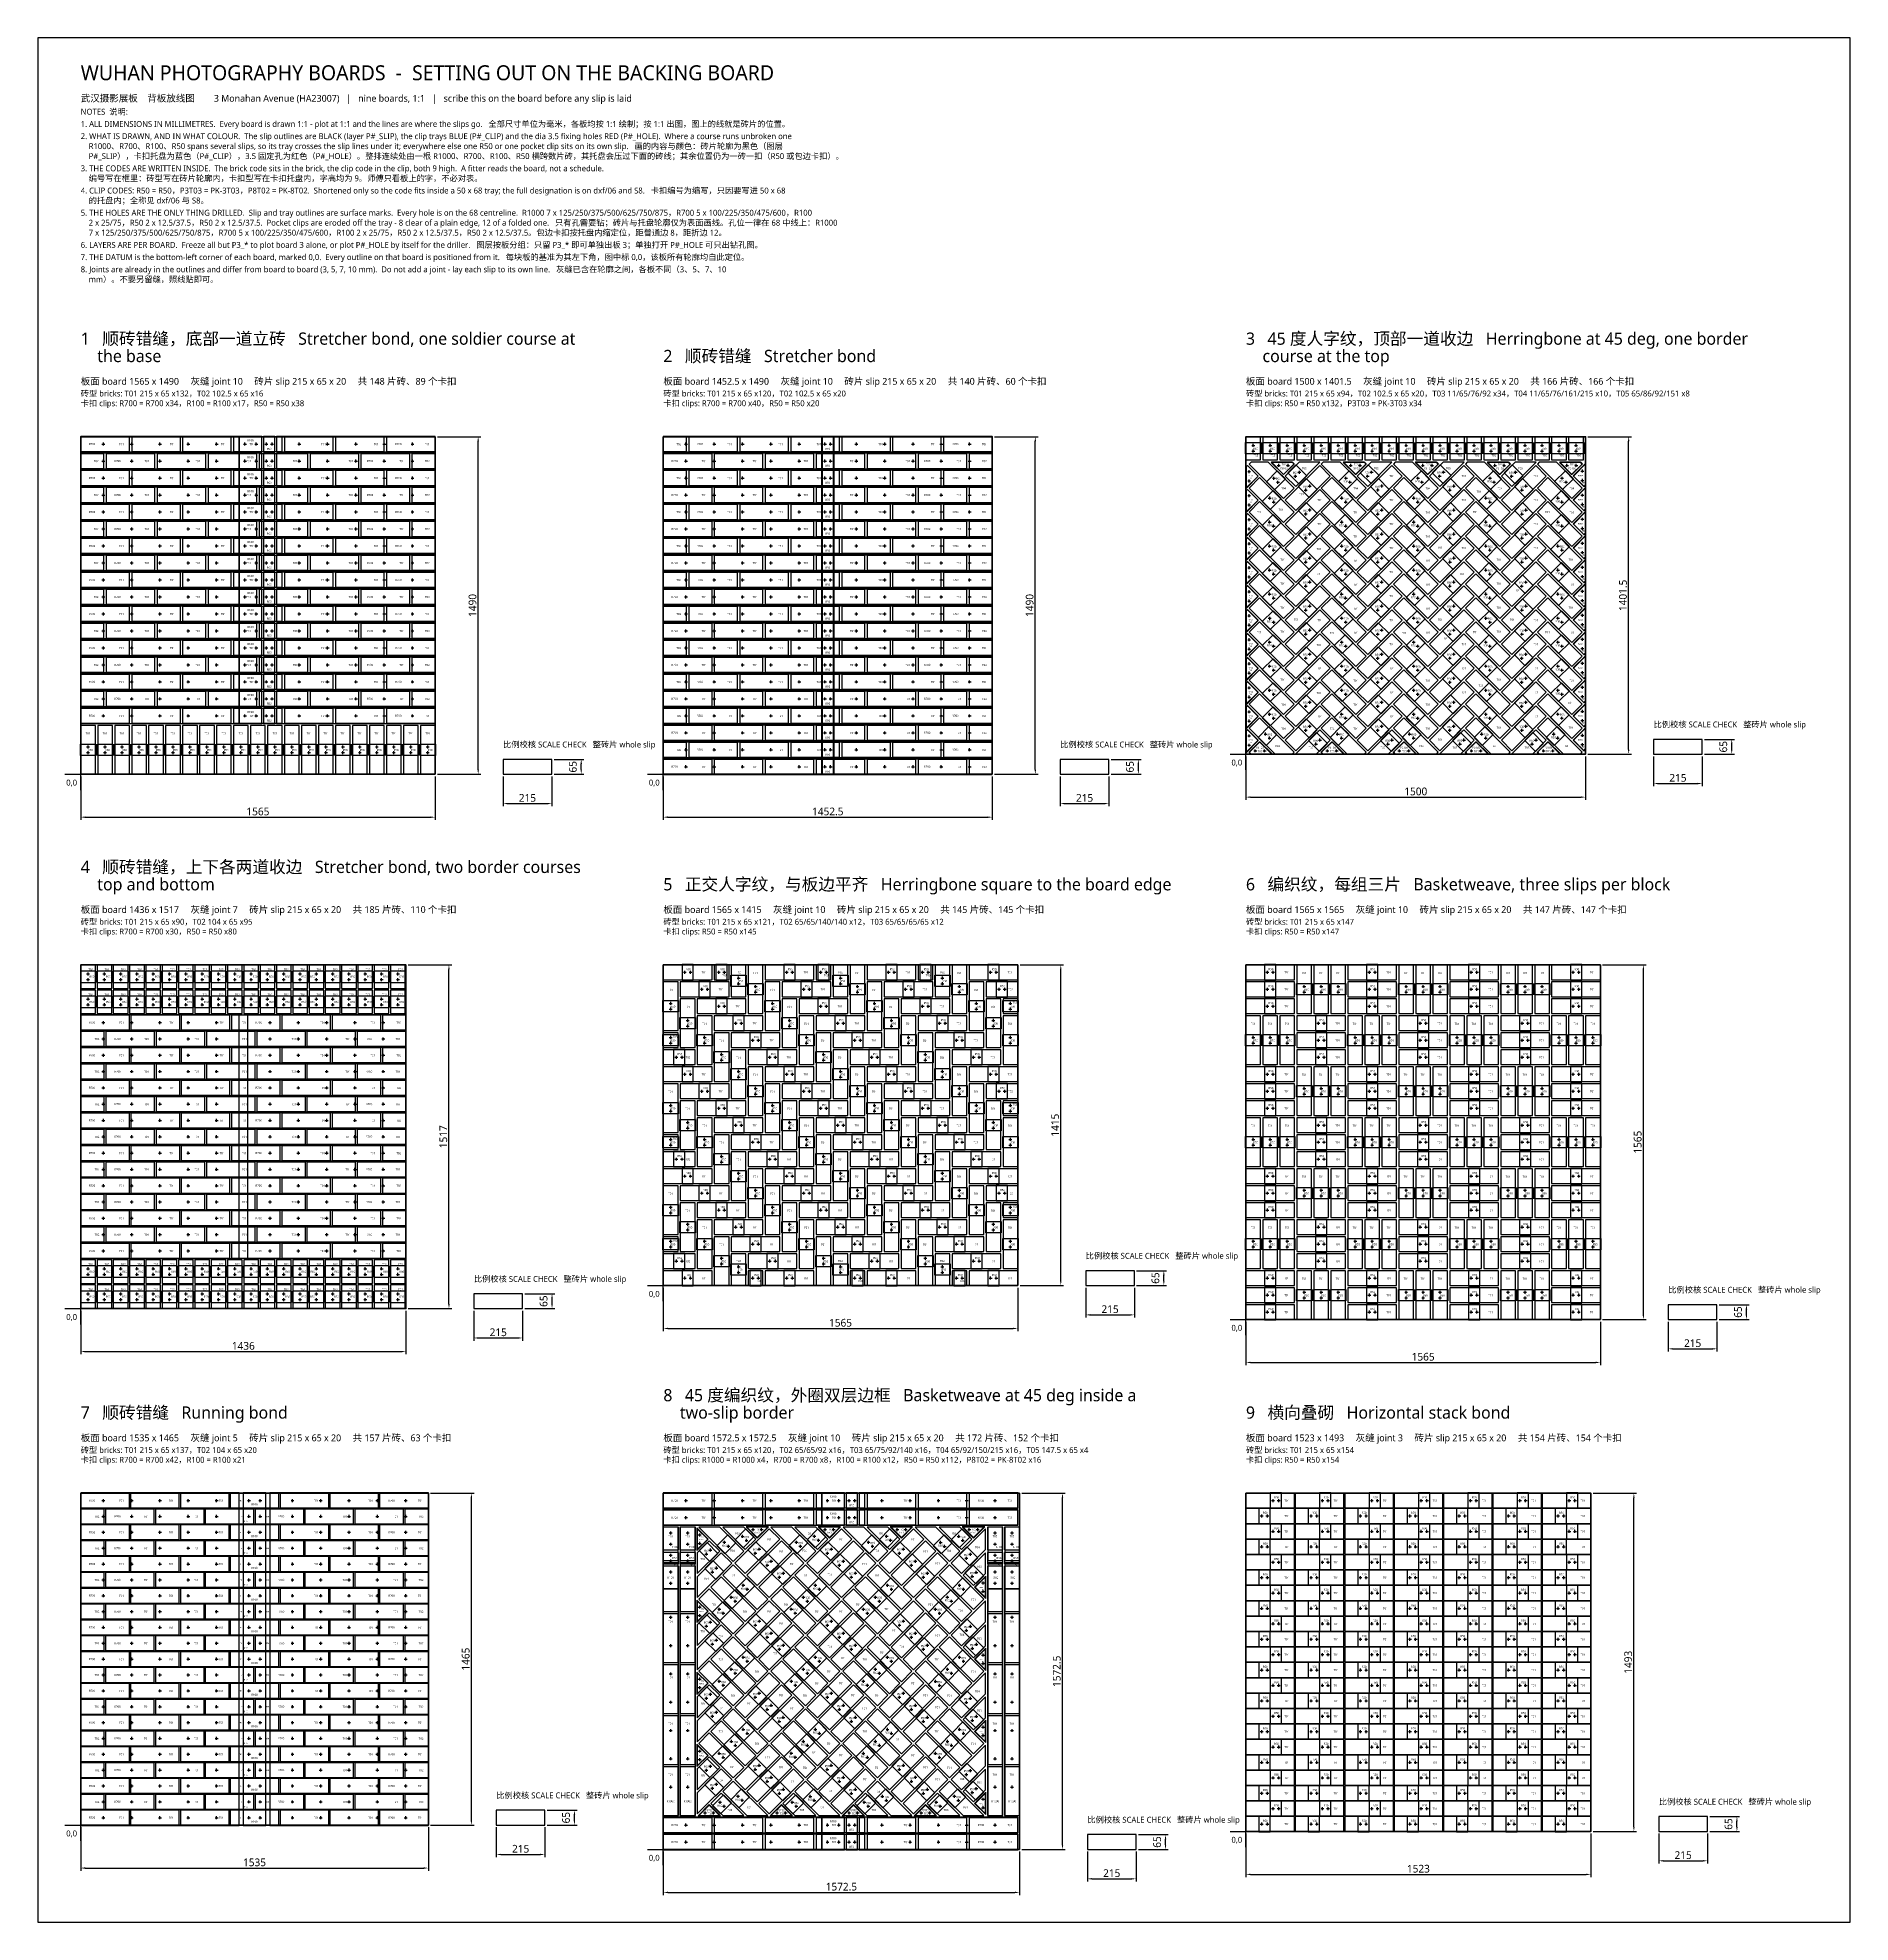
# Model space of a CAD drawing. Header units: millimetres. Extents: x -190 to 7814, y -8114 to 208.
import ezdxf
from ezdxf.enums import TextEntityAlignment as Align

# ---------------------------------------------------------------- set-up
doc = ezdxf.new("R2010")
doc.units = ezdxf.units.MM
for name, color, linetype in [('BOARD', 7, 'Continuous'), ('BORDER', 7, 'Continuous'), ('DIM', 8, 'Continuous'), ('NOTE', 7, 'Continuous'), ('ORIGIN', 1, 'Continuous'), ('P1_CLIP_R100', 30, 'Continuous'), ('P1_CLIP_R50', 3, 'Continuous'), ('P1_CLIP_R700', 5, 'Continuous'), ('P1_HOLE', 1, 'Continuous'), ('P1_SLIP', 7, 'Continuous'), ('P1_TXT_B', 7, 'Continuous'), ('P2_CLIP_R50', 3, 'Continuous'), ('P2_CLIP_R700', 5, 'Continuous'), ('P2_HOLE', 1, 'Continuous'), ('P2_SLIP', 7, 'Continuous'), ('P2_TXT_B', 7, 'Continuous'), ('P3_CLIP_PK_3T03', 34, 'Continuous'), ('P3_CLIP_R50', 3, 'Continuous'), ('P3_HOLE', 1, 'Continuous'), ('P3_SLIP', 7, 'Continuous'), ('P3_TXT_B', 7, 'Continuous'), ('P4_CLIP_R50', 3, 'Continuous'), ('P4_CLIP_R700', 5, 'Continuous'), ('P4_HOLE', 1, 'Continuous'), ('P4_SLIP', 7, 'Continuous'), ('P4_TXT_B', 7, 'Continuous'), ('P5_CLIP_R50', 3, 'Continuous'), ('P5_HOLE', 1, 'Continuous'), ('P5_SLIP', 7, 'Continuous'), ('P5_TXT_B', 7, 'Continuous'), ('P6_CLIP_R50', 3, 'Continuous'), ('P6_HOLE', 1, 'Continuous'), ('P6_SLIP', 7, 'Continuous'), ('P6_TXT_B', 7, 'Continuous'), ('P7_CLIP_R100', 30, 'Continuous'), ('P7_CLIP_R700', 5, 'Continuous'), ('P7_HOLE', 1, 'Continuous'), ('P7_SLIP', 7, 'Continuous'), ('P7_TXT_B', 7, 'Continuous'), ('P8_CLIP_PK_8T02', 14, 'Continuous'), ('P8_CLIP_R100', 30, 'Continuous'), ('P8_CLIP_R1000', 200, 'Continuous'), ('P8_CLIP_R50', 3, 'Continuous'), ('P8_CLIP_R700', 5, 'Continuous'), ('P8_HOLE', 1, 'Continuous'), ('P8_SLIP', 7, 'Continuous'), ('P8_TXT_B', 7, 'Continuous'), ('P9_CLIP_R50', 3, 'Continuous'), ('P9_HOLE', 1, 'Continuous'), ('P9_SLIP', 7, 'Continuous'), ('P9_TXT_B', 7, 'Continuous'), ('TITLE', 7, 'Continuous')]:
    doc.layers.add(name, color=color, linetype=linetype)
doc.styles.add('CN', font='msyh.ttc')
doc.dimstyles.new('MM', dxfattribs={"dimtxt": 34, "dimasz": 20, "dimexe": 12, "dimexo": 10, "dimgap": 8, "dimtad": 1, "dimdec": 1, "dimdsep": 46, "dimtxsty": 'CN', "dimcen": 2.5, "dimazin": 3, "dimtfac": 1, "dimtmove": 0, "dimatfit": 3})

msp = doc.modelspace()

# ---------------------------------------------------------------- linework, layer by layer
at = {"layer": 'BOARD', "lineweight": 50}
for points in [[(0, -3044), (1565, -3044), (1565, -1554), (0, -1554)], [(2572.5, -3044), (4025, -3044), (4025, -1554), (2572.5, -1554)], [(5145, -2955.5), (6645, -2955.5), (6645, -1554), (5145, -1554)], [(0, -5403.5), (1436, -5403.5), (1436, -3886.5), (0, -3886.5)], [(2572.5, -5301.5), (4137.5, -5301.5), (4137.5, -3886.5), (2572.5, -3886.5)], [(5145, -5451.5), (6710, -5451.5), (6710, -3886.5), (5145, -3886.5)], [(0, -7684), (1535, -7684), (1535, -6219), (0, -6219)], [(2572.5, -7791.5), (4145, -7791.5), (4145, -6219), (2572.5, -6219)], [(5145, -7712), (6668, -7712), (6668, -6219), (5145, -6219)]]:
    msp.add_lwpolyline(points, close=True, dxfattribs=at)
at = {"layer": 'BORDER'}
msp.add_lwpolyline([(-190, -8113.5), (7813.67, -8113.5), (7813.67, 207.69), (-190, 207.69)], close=True, dxfattribs=at)
at = {"layer": 'DIM'}
for points in [[(6945, -2955.5), (7160, -2955.5), (7160, -2890.5), (6945, -2890.5)], [(1865, -3044), (2080, -3044), (2080, -2979), (1865, -2979)], [(4325, -3044), (4540, -3044), (4540, -2979), (4325, -2979)], [(4437.5, -5301.5), (4652.5, -5301.5), (4652.5, -5236.5), (4437.5, -5236.5)], [(1736, -5403.5), (1951, -5403.5), (1951, -5338.5), (1736, -5338.5)], [(7010, -5451.5), (7225, -5451.5), (7225, -5386.5), (7010, -5386.5)], [(1835, -7684), (2050, -7684), (2050, -7619), (1835, -7619)], [(6968, -7712), (7183, -7712), (7183, -7647), (6968, -7647)], [(4445, -7791.5), (4660, -7791.5), (4660, -7726.5), (4445, -7726.5)]]:
    msp.add_lwpolyline(points, close=True, dxfattribs=at)
at = {"layer": 'ORIGIN'}
for p, q in [((5145, -3025.5), (5145, -2865.5)), ((0, -3114), (0, -2954)), ((2572.5, -3114), (2572.5, -2954)), ((5075, -2955.5), (5235, -2955.5)), ((-70, -3044), (90, -3044)), ((2502.5, -3044), (2662.5, -3044)), ((2572.5, -5371.5), (2572.5, -5211.5)), ((0, -5473.5), (0, -5313.5)), ((2502.5, -5301.5), (2662.5, -5301.5)), ((-70, -5403.5), (90, -5403.5)), ((5145, -5521.5), (5145, -5361.5)), ((5075, -5451.5), (5235, -5451.5)), ((0, -7754), (0, -7594)), ((5145, -7782), (5145, -7622)), ((-70, -7684), (90, -7684)), ((2572.5, -7861.5), (2572.5, -7701.5)), ((5075, -7712), (5235, -7712)), ((2502.5, -7791.5), (2662.5, -7791.5))]:
    msp.add_line(p, q, dxfattribs=at)
at = {"layer": 'P1_CLIP_R100'}
for points in [[(700, -1620.5), (800, -1620.5), (800, -1552.5), (700, -1552.5)], [(700, -1695.5), (800, -1695.5), (800, -1627.5), (700, -1627.5)], [(700, -1770.5), (800, -1770.5), (800, -1702.5), (700, -1702.5)], [(700, -1845.5), (800, -1845.5), (800, -1777.5), (700, -1777.5)], [(700, -1920.5), (800, -1920.5), (800, -1852.5), (700, -1852.5)], [(700, -1995.5), (800, -1995.5), (800, -1927.5), (700, -1927.5)], [(700, -2070.5), (800, -2070.5), (800, -2002.5), (700, -2002.5)], [(700, -2145.5), (800, -2145.5), (800, -2077.5), (700, -2077.5)], [(700, -2220.5), (800, -2220.5), (800, -2152.5), (700, -2152.5)], [(700, -2295.5), (800, -2295.5), (800, -2227.5), (700, -2227.5)], [(700, -2370.5), (800, -2370.5), (800, -2302.5), (700, -2302.5)], [(700, -2445.5), (800, -2445.5), (800, -2377.5), (700, -2377.5)], [(700, -2520.5), (800, -2520.5), (800, -2452.5), (700, -2452.5)], [(700, -2595.5), (800, -2595.5), (800, -2527.5), (700, -2527.5)], [(700, -2670.5), (800, -2670.5), (800, -2602.5), (700, -2602.5)], [(700, -2745.5), (800, -2745.5), (800, -2677.5), (700, -2677.5)], [(700, -2820.5), (800, -2820.5), (800, -2752.5), (700, -2752.5)]]:
    msp.add_lwpolyline(points, close=True, dxfattribs=at)
at = {"layer": 'P1_CLIP_R50'}
for points in [[(807.5, -1620.5), (857.5, -1620.5), (857.5, -1552.5), (807.5, -1552.5)], [(807.5, -1695.5), (857.5, -1695.5), (857.5, -1627.5), (807.5, -1627.5)], [(807.5, -1770.5), (857.5, -1770.5), (857.5, -1702.5), (807.5, -1702.5)], [(807.5, -1845.5), (857.5, -1845.5), (857.5, -1777.5), (807.5, -1777.5)], [(807.5, -1920.5), (857.5, -1920.5), (857.5, -1852.5), (807.5, -1852.5)], [(807.5, -1995.5), (857.5, -1995.5), (857.5, -1927.5), (807.5, -1927.5)], [(807.5, -2070.5), (857.5, -2070.5), (857.5, -2002.5), (807.5, -2002.5)], [(807.5, -2145.5), (857.5, -2145.5), (857.5, -2077.5), (807.5, -2077.5)], [(807.5, -2220.5), (857.5, -2220.5), (857.5, -2152.5), (807.5, -2152.5)], [(807.5, -2295.5), (857.5, -2295.5), (857.5, -2227.5), (807.5, -2227.5)], [(807.5, -2370.5), (857.5, -2370.5), (857.5, -2302.5), (807.5, -2302.5)], [(807.5, -2445.5), (857.5, -2445.5), (857.5, -2377.5), (807.5, -2377.5)], [(807.5, -2520.5), (857.5, -2520.5), (857.5, -2452.5), (807.5, -2452.5)], [(807.5, -2595.5), (857.5, -2595.5), (857.5, -2527.5), (807.5, -2527.5)], [(807.5, -2670.5), (857.5, -2670.5), (857.5, -2602.5), (807.5, -2602.5)], [(807.5, -2745.5), (857.5, -2745.5), (857.5, -2677.5), (807.5, -2677.5)], [(807.5, -2820.5), (857.5, -2820.5), (857.5, -2752.5), (807.5, -2752.5)], [(-1.5, -2961.5), (-1.5, -2911.5), (66.5, -2911.5), (66.5, -2961.5)], [(73.5, -2961.5), (73.5, -2911.5), (141.5, -2911.5), (141.5, -2961.5)], [(148.5, -2961.5), (148.5, -2911.5), (216.5, -2911.5), (216.5, -2961.5)], [(223.5, -2961.5), (223.5, -2911.5), (291.5, -2911.5), (291.5, -2961.5)], [(298.5, -2961.5), (298.5, -2911.5), (366.5, -2911.5), (366.5, -2961.5)], [(373.5, -2961.5), (373.5, -2911.5), (441.5, -2911.5), (441.5, -2961.5)], [(448.5, -2961.5), (448.5, -2911.5), (516.5, -2911.5), (516.5, -2961.5)], [(523.5, -2961.5), (523.5, -2911.5), (591.5, -2911.5), (591.5, -2961.5)], [(598.5, -2961.5), (598.5, -2911.5), (666.5, -2911.5), (666.5, -2961.5)], [(673.5, -2961.5), (673.5, -2911.5), (741.5, -2911.5), (741.5, -2961.5)], [(748.5, -2961.5), (748.5, -2911.5), (816.5, -2911.5), (816.5, -2961.5)], [(823.5, -2961.5), (823.5, -2911.5), (891.5, -2911.5), (891.5, -2961.5)], [(898.5, -2961.5), (898.5, -2911.5), (966.5, -2911.5), (966.5, -2961.5)], [(973.5, -2961.5), (973.5, -2911.5), (1041.5, -2911.5), (1041.5, -2961.5)], [(1048.5, -2961.5), (1048.5, -2911.5), (1116.5, -2911.5), (1116.5, -2961.5)], [(1123.5, -2961.5), (1123.5, -2911.5), (1191.5, -2911.5), (1191.5, -2961.5)], [(1198.5, -2961.5), (1198.5, -2911.5), (1266.5, -2911.5), (1266.5, -2961.5)], [(1273.5, -2961.5), (1273.5, -2911.5), (1341.5, -2911.5), (1341.5, -2961.5)], [(1348.5, -2961.5), (1348.5, -2911.5), (1416.5, -2911.5), (1416.5, -2961.5)], [(1423.5, -2961.5), (1423.5, -2911.5), (1491.5, -2911.5), (1491.5, -2961.5)], [(1498.5, -2961.5), (1498.5, -2911.5), (1566.5, -2911.5), (1566.5, -2961.5)]]:
    msp.add_lwpolyline(points, close=True, dxfattribs=at)
at = {"layer": 'P1_CLIP_R700'}
for points in [[(0, -1620.5), (700, -1620.5), (700, -1552.5), (0, -1552.5)], [(865, -1620.5), (1565, -1620.5), (1565, -1552.5), (865, -1552.5)], [(0, -1695.5), (700, -1695.5), (700, -1627.5), (0, -1627.5)], [(865, -1695.5), (1565, -1695.5), (1565, -1627.5), (865, -1627.5)], [(0, -1770.5), (700, -1770.5), (700, -1702.5), (0, -1702.5)], [(865, -1770.5), (1565, -1770.5), (1565, -1702.5), (865, -1702.5)], [(0, -1845.5), (700, -1845.5), (700, -1777.5), (0, -1777.5)], [(865, -1845.5), (1565, -1845.5), (1565, -1777.5), (865, -1777.5)], [(0, -1920.5), (700, -1920.5), (700, -1852.5), (0, -1852.5)], [(865, -1920.5), (1565, -1920.5), (1565, -1852.5), (865, -1852.5)], [(0, -1995.5), (700, -1995.5), (700, -1927.5), (0, -1927.5)], [(865, -1995.5), (1565, -1995.5), (1565, -1927.5), (865, -1927.5)], [(0, -2070.5), (700, -2070.5), (700, -2002.5), (0, -2002.5)], [(0, -2145.5), (700, -2145.5), (700, -2077.5), (0, -2077.5)], [(865, -2070.5), (1565, -2070.5), (1565, -2002.5), (865, -2002.5)], [(865, -2145.5), (1565, -2145.5), (1565, -2077.5), (865, -2077.5)], [(0, -2220.5), (700, -2220.5), (700, -2152.5), (0, -2152.5)], [(865, -2220.5), (1565, -2220.5), (1565, -2152.5), (865, -2152.5)], [(0, -2295.5), (700, -2295.5), (700, -2227.5), (0, -2227.5)], [(865, -2295.5), (1565, -2295.5), (1565, -2227.5), (865, -2227.5)], [(0, -2370.5), (700, -2370.5), (700, -2302.5), (0, -2302.5)], [(865, -2370.5), (1565, -2370.5), (1565, -2302.5), (865, -2302.5)], [(0, -2445.5), (700, -2445.5), (700, -2377.5), (0, -2377.5)], [(865, -2445.5), (1565, -2445.5), (1565, -2377.5), (865, -2377.5)], [(0, -2520.5), (700, -2520.5), (700, -2452.5), (0, -2452.5)], [(865, -2520.5), (1565, -2520.5), (1565, -2452.5), (865, -2452.5)], [(0, -2595.5), (700, -2595.5), (700, -2527.5), (0, -2527.5)], [(865, -2595.5), (1565, -2595.5), (1565, -2527.5), (865, -2527.5)], [(0, -2670.5), (700, -2670.5), (700, -2602.5), (0, -2602.5)], [(865, -2670.5), (1565, -2670.5), (1565, -2602.5), (865, -2602.5)], [(0, -2745.5), (700, -2745.5), (700, -2677.5), (0, -2677.5)], [(865, -2745.5), (1565, -2745.5), (1565, -2677.5), (865, -2677.5)], [(0, -2820.5), (700, -2820.5), (700, -2752.5), (0, -2752.5)], [(865, -2820.5), (1565, -2820.5), (1565, -2752.5), (865, -2752.5)]]:
    msp.add_lwpolyline(points, close=True, dxfattribs=at)
at = {"layer": 'P1_HOLE'}
for p, q in [((100, -1593), (100, -1580)), ((225, -1593), (225, -1580)), ((350, -1593), (350, -1580)), ((475, -1593), (475, -1580)), ((600, -1593), (600, -1580)), ((725, -1593), (725, -1580)), ((775, -1593), (775, -1580)), ((820, -1593), (820, -1580)), ((845, -1593), (845, -1580)), ((965, -1593), (965, -1580)), ((1090, -1593), (1090, -1580)), ((1215, -1593), (1215, -1580)), ((1340, -1593), (1340, -1580)), ((1465, -1593), (1465, -1580)), ((93.5, -1586.5), (106.5, -1586.5)), ((93.5, -1661.5), (106.5, -1661.5)), ((100, -1668), (100, -1655)), ((218.5, -1586.5), (231.5, -1586.5)), ((218.5, -1661.5), (231.5, -1661.5)), ((225, -1668), (225, -1655)), ((343.5, -1586.5), (356.5, -1586.5)), ((343.5, -1661.5), (356.5, -1661.5)), ((350, -1668), (350, -1655)), ((468.5, -1586.5), (481.5, -1586.5)), ((468.5, -1661.5), (481.5, -1661.5)), ((475, -1668), (475, -1655)), ((593.5, -1586.5), (606.5, -1586.5)), ((593.5, -1661.5), (606.5, -1661.5)), ((600, -1668), (600, -1655)), ((718.5, -1586.5), (731.5, -1586.5)), ((718.5, -1661.5), (731.5, -1661.5)), ((725, -1668), (725, -1655)), ((768.5, -1586.5), (781.5, -1586.5)), ((768.5, -1661.5), (781.5, -1661.5)), ((775, -1668), (775, -1655)), ((813.5, -1586.5), (826.5, -1586.5)), ((813.5, -1661.5), (826.5, -1661.5)), ((820, -1668), (820, -1655)), ((838.5, -1586.5), (851.5, -1586.5)), ((838.5, -1661.5), (851.5, -1661.5)), ((845, -1668), (845, -1655)), ((958.5, -1586.5), (971.5, -1586.5)), ((958.5, -1661.5), (971.5, -1661.5)), ((965, -1668), (965, -1655)), ((1083.5, -1586.5), (1096.5, -1586.5)), ((1083.5, -1661.5), (1096.5, -1661.5)), ((1090, -1668), (1090, -1655)), ((1208.5, -1586.5), (1221.5, -1586.5)), ((1208.5, -1661.5), (1221.5, -1661.5)), ((1215, -1668), (1215, -1655)), ((1333.5, -1586.5), (1346.5, -1586.5)), ((1333.5, -1661.5), (1346.5, -1661.5)), ((1340, -1668), (1340, -1655)), ((1458.5, -1586.5), (1471.5, -1586.5)), ((1458.5, -1661.5), (1471.5, -1661.5)), ((1465, -1668), (1465, -1655)), ((93.5, -1736.5), (106.5, -1736.5)), ((100, -1743), (100, -1730)), ((218.5, -1736.5), (231.5, -1736.5)), ((225, -1743), (225, -1730)), ((343.5, -1736.5), (356.5, -1736.5)), ((350, -1743), (350, -1730)), ((468.5, -1736.5), (481.5, -1736.5)), ((475, -1743), (475, -1730)), ((593.5, -1736.5), (606.5, -1736.5)), ((600, -1743), (600, -1730)), ((718.5, -1736.5), (731.5, -1736.5)), ((725, -1743), (725, -1730)), ((768.5, -1736.5), (781.5, -1736.5)), ((775, -1743), (775, -1730)), ((813.5, -1736.5), (826.5, -1736.5)), ((820, -1743), (820, -1730)), ((838.5, -1736.5), (851.5, -1736.5)), ((845, -1743), (845, -1730)), ((958.5, -1736.5), (971.5, -1736.5)), ((965, -1743), (965, -1730)), ((1083.5, -1736.5), (1096.5, -1736.5)), ((1090, -1743), (1090, -1730)), ((1208.5, -1736.5), (1221.5, -1736.5)), ((1215, -1743), (1215, -1730)), ((1333.5, -1736.5), (1346.5, -1736.5)), ((1340, -1743), (1340, -1730)), ((1458.5, -1736.5), (1471.5, -1736.5)), ((1465, -1743), (1465, -1730)), ((93.5, -1811.5), (106.5, -1811.5)), ((100, -1818), (100, -1805)), ((218.5, -1811.5), (231.5, -1811.5)), ((225, -1818), (225, -1805)), ((343.5, -1811.5), (356.5, -1811.5)), ((350, -1818), (350, -1805)), ((468.5, -1811.5), (481.5, -1811.5)), ((475, -1818), (475, -1805)), ((593.5, -1811.5), (606.5, -1811.5)), ((600, -1818), (600, -1805)), ((718.5, -1811.5), (731.5, -1811.5)), ((725, -1818), (725, -1805)), ((768.5, -1811.5), (781.5, -1811.5)), ((775, -1818), (775, -1805)), ((813.5, -1811.5), (826.5, -1811.5)), ((820, -1818), (820, -1805)), ((838.5, -1811.5), (851.5, -1811.5)), ((845, -1818), (845, -1805)), ((958.5, -1811.5), (971.5, -1811.5)), ((965, -1818), (965, -1805)), ((1083.5, -1811.5), (1096.5, -1811.5)), ((1090, -1818), (1090, -1805)), ((1208.5, -1811.5), (1221.5, -1811.5)), ((1215, -1818), (1215, -1805)), ((1333.5, -1811.5), (1346.5, -1811.5)), ((1340, -1818), (1340, -1805)), ((1458.5, -1811.5), (1471.5, -1811.5)), ((1465, -1818), (1465, -1805)), ((93.5, -1886.5), (106.5, -1886.5)), ((100, -1893), (100, -1880)), ((218.5, -1886.5), (231.5, -1886.5)), ((225, -1893), (225, -1880)), ((343.5, -1886.5), (356.5, -1886.5)), ((350, -1893), (350, -1880)), ((468.5, -1886.5), (481.5, -1886.5)), ((475, -1893), (475, -1880)), ((593.5, -1886.5), (606.5, -1886.5)), ((600, -1893), (600, -1880)), ((718.5, -1886.5), (731.5, -1886.5)), ((725, -1893), (725, -1880)), ((768.5, -1886.5), (781.5, -1886.5)), ((775, -1893), (775, -1880)), ((813.5, -1886.5), (826.5, -1886.5)), ((820, -1893), (820, -1880)), ((838.5, -1886.5), (851.5, -1886.5)), ((845, -1893), (845, -1880)), ((958.5, -1886.5), (971.5, -1886.5)), ((965, -1893), (965, -1880)), ((1083.5, -1886.5), (1096.5, -1886.5)), ((1090, -1893), (1090, -1880)), ((1208.5, -1886.5), (1221.5, -1886.5)), ((1215, -1893), (1215, -1880)), ((1333.5, -1886.5), (1346.5, -1886.5)), ((1340, -1893), (1340, -1880)), ((1458.5, -1886.5), (1471.5, -1886.5)), ((1465, -1893), (1465, -1880)), ((93.5, -1961.5), (106.5, -1961.5)), ((100, -1968), (100, -1955)), ((218.5, -1961.5), (231.5, -1961.5)), ((225, -1968), (225, -1955)), ((343.5, -1961.5), (356.5, -1961.5)), ((350, -1968), (350, -1955)), ((468.5, -1961.5), (481.5, -1961.5)), ((475, -1968), (475, -1955)), ((593.5, -1961.5), (606.5, -1961.5)), ((600, -1968), (600, -1955)), ((718.5, -1961.5), (731.5, -1961.5)), ((725, -1968), (725, -1955)), ((768.5, -1961.5), (781.5, -1961.5)), ((775, -1968), (775, -1955)), ((813.5, -1961.5), (826.5, -1961.5)), ((820, -1968), (820, -1955)), ((838.5, -1961.5), (851.5, -1961.5)), ((845, -1968), (845, -1955)), ((958.5, -1961.5), (971.5, -1961.5)), ((965, -1968), (965, -1955)), ((1083.5, -1961.5), (1096.5, -1961.5)), ((1090, -1968), (1090, -1955)), ((1208.5, -1961.5), (1221.5, -1961.5)), ((1215, -1968), (1215, -1955)), ((1333.5, -1961.5), (1346.5, -1961.5)), ((1340, -1968), (1340, -1955)), ((1458.5, -1961.5), (1471.5, -1961.5)), ((1465, -1968), (1465, -1955)), ((93.5, -2036.5), (106.5, -2036.5)), ((100, -2043), (100, -2030)), ((218.5, -2036.5), (231.5, -2036.5)), ((225, -2043), (225, -2030)), ((343.5, -2036.5), (356.5, -2036.5)), ((350, -2043), (350, -2030)), ((468.5, -2036.5), (481.5, -2036.5)), ((475, -2043), (475, -2030)), ((593.5, -2036.5), (606.5, -2036.5)), ((600, -2043), (600, -2030)), ((718.5, -2036.5), (731.5, -2036.5)), ((725, -2043), (725, -2030)), ((768.5, -2036.5), (781.5, -2036.5)), ((775, -2043), (775, -2030)), ((813.5, -2036.5), (826.5, -2036.5)), ((820, -2043), (820, -2030)), ((838.5, -2036.5), (851.5, -2036.5)), ((845, -2043), (845, -2030)), ((958.5, -2036.5), (971.5, -2036.5)), ((965, -2043), (965, -2030)), ((1083.5, -2036.5), (1096.5, -2036.5)), ((1090, -2043), (1090, -2030)), ((1208.5, -2036.5), (1221.5, -2036.5)), ((1215, -2043), (1215, -2030)), ((1333.5, -2036.5), (1346.5, -2036.5)), ((1340, -2043), (1340, -2030)), ((1458.5, -2036.5), (1471.5, -2036.5)), ((1465, -2043), (1465, -2030)), ((93.5, -2111.5), (106.5, -2111.5)), ((100, -2118), (100, -2105)), ((218.5, -2111.5), (231.5, -2111.5)), ((225, -2118), (225, -2105)), ((343.5, -2111.5), (356.5, -2111.5)), ((350, -2118), (350, -2105)), ((468.5, -2111.5), (481.5, -2111.5)), ((475, -2118), (475, -2105)), ((593.5, -2111.5), (606.5, -2111.5)), ((600, -2118), (600, -2105)), ((718.5, -2111.5), (731.5, -2111.5)), ((725, -2118), (725, -2105)), ((768.5, -2111.5), (781.5, -2111.5)), ((775, -2118), (775, -2105)), ((813.5, -2111.5), (826.5, -2111.5)), ((820, -2118), (820, -2105)), ((838.5, -2111.5), (851.5, -2111.5)), ((845, -2118), (845, -2105)), ((958.5, -2111.5), (971.5, -2111.5)), ((965, -2118), (965, -2105)), ((1083.5, -2111.5), (1096.5, -2111.5)), ((1090, -2118), (1090, -2105)), ((1208.5, -2111.5), (1221.5, -2111.5)), ((1215, -2118), (1215, -2105)), ((1333.5, -2111.5), (1346.5, -2111.5)), ((1340, -2118), (1340, -2105)), ((1458.5, -2111.5), (1471.5, -2111.5)), ((1465, -2118), (1465, -2105)), ((93.5, -2186.5), (106.5, -2186.5)), ((100, -2193), (100, -2180)), ((218.5, -2186.5), (231.5, -2186.5)), ((225, -2193), (225, -2180)), ((343.5, -2186.5), (356.5, -2186.5)), ((350, -2193), (350, -2180)), ((468.5, -2186.5), (481.5, -2186.5)), ((475, -2193), (475, -2180)), ((593.5, -2186.5), (606.5, -2186.5)), ((600, -2193), (600, -2180)), ((718.5, -2186.5), (731.5, -2186.5)), ((725, -2193), (725, -2180)), ((768.5, -2186.5), (781.5, -2186.5)), ((775, -2193), (775, -2180)), ((813.5, -2186.5), (826.5, -2186.5)), ((820, -2193), (820, -2180)), ((838.5, -2186.5), (851.5, -2186.5)), ((845, -2193), (845, -2180)), ((958.5, -2186.5), (971.5, -2186.5)), ((965, -2193), (965, -2180)), ((1083.5, -2186.5), (1096.5, -2186.5)), ((1090, -2193), (1090, -2180)), ((1208.5, -2186.5), (1221.5, -2186.5)), ((1215, -2193), (1215, -2180)), ((1333.5, -2186.5), (1346.5, -2186.5)), ((1340, -2193), (1340, -2180)), ((1458.5, -2186.5), (1471.5, -2186.5)), ((1465, -2193), (1465, -2180)), ((93.5, -2261.5), (106.5, -2261.5)), ((100, -2268), (100, -2255)), ((218.5, -2261.5), (231.5, -2261.5)), ((225, -2268), (225, -2255)), ((343.5, -2261.5), (356.5, -2261.5)), ((350, -2268), (350, -2255)), ((468.5, -2261.5), (481.5, -2261.5)), ((475, -2268), (475, -2255)), ((593.5, -2261.5), (606.5, -2261.5)), ((600, -2268), (600, -2255)), ((718.5, -2261.5), (731.5, -2261.5)), ((725, -2268), (725, -2255)), ((768.5, -2261.5), (781.5, -2261.5)), ((775, -2268), (775, -2255)), ((813.5, -2261.5), (826.5, -2261.5)), ((820, -2268), (820, -2255)), ((838.5, -2261.5), (851.5, -2261.5)), ((845, -2268), (845, -2255)), ((958.5, -2261.5), (971.5, -2261.5)), ((965, -2268), (965, -2255)), ((1083.5, -2261.5), (1096.5, -2261.5)), ((1090, -2268), (1090, -2255)), ((1208.5, -2261.5), (1221.5, -2261.5)), ((1215, -2268), (1215, -2255)), ((1333.5, -2261.5), (1346.5, -2261.5)), ((1340, -2268), (1340, -2255)), ((1458.5, -2261.5), (1471.5, -2261.5)), ((1465, -2268), (1465, -2255)), ((93.5, -2336.5), (106.5, -2336.5)), ((93.5, -2411.5), (106.5, -2411.5)), ((100, -2343), (100, -2330)), ((100, -2418), (100, -2405)), ((218.5, -2336.5), (231.5, -2336.5)), ((218.5, -2411.5), (231.5, -2411.5)), ((225, -2343), (225, -2330)), ((225, -2418), (225, -2405)), ((343.5, -2336.5), (356.5, -2336.5)), ((343.5, -2411.5), (356.5, -2411.5)), ((350, -2343), (350, -2330)), ((350, -2418), (350, -2405)), ((468.5, -2336.5), (481.5, -2336.5)), ((468.5, -2411.5), (481.5, -2411.5)), ((475, -2343), (475, -2330)), ((475, -2418), (475, -2405)), ((593.5, -2336.5), (606.5, -2336.5)), ((593.5, -2411.5), (606.5, -2411.5)), ((600, -2343), (600, -2330)), ((600, -2418), (600, -2405)), ((718.5, -2336.5), (731.5, -2336.5)), ((718.5, -2411.5), (731.5, -2411.5)), ((725, -2343), (725, -2330)), ((725, -2418), (725, -2405)), ((768.5, -2336.5), (781.5, -2336.5)), ((768.5, -2411.5), (781.5, -2411.5)), ((775, -2343), (775, -2330)), ((775, -2418), (775, -2405)), ((813.5, -2336.5), (826.5, -2336.5)), ((813.5, -2411.5), (826.5, -2411.5)), ((820, -2343), (820, -2330)), ((820, -2418), (820, -2405)), ((838.5, -2336.5), (851.5, -2336.5)), ((838.5, -2411.5), (851.5, -2411.5)), ((845, -2343), (845, -2330)), ((845, -2418), (845, -2405)), ((958.5, -2336.5), (971.5, -2336.5)), ((958.5, -2411.5), (971.5, -2411.5)), ((965, -2343), (965, -2330)), ((965, -2418), (965, -2405)), ((1083.5, -2336.5), (1096.5, -2336.5)), ((1083.5, -2411.5), (1096.5, -2411.5)), ((1090, -2343), (1090, -2330)), ((1090, -2418), (1090, -2405)), ((1208.5, -2336.5), (1221.5, -2336.5)), ((1208.5, -2411.5), (1221.5, -2411.5)), ((1215, -2343), (1215, -2330)), ((1215, -2418), (1215, -2405)), ((1333.5, -2336.5), (1346.5, -2336.5)), ((1333.5, -2411.5), (1346.5, -2411.5)), ((1340, -2343), (1340, -2330)), ((1340, -2418), (1340, -2405)), ((1458.5, -2336.5), (1471.5, -2336.5)), ((1458.5, -2411.5), (1471.5, -2411.5)), ((1465, -2343), (1465, -2330)), ((1465, -2418), (1465, -2405)), ((93.5, -2486.5), (106.5, -2486.5)), ((100, -2493), (100, -2480)), ((218.5, -2486.5), (231.5, -2486.5)), ((225, -2493), (225, -2480)), ((343.5, -2486.5), (356.5, -2486.5)), ((350, -2493), (350, -2480)), ((468.5, -2486.5), (481.5, -2486.5)), ((475, -2493), (475, -2480)), ((593.5, -2486.5), (606.5, -2486.5)), ((600, -2493), (600, -2480)), ((718.5, -2486.5), (731.5, -2486.5)), ((725, -2493), (725, -2480)), ((768.5, -2486.5), (781.5, -2486.5)), ((775, -2493), (775, -2480)), ((813.5, -2486.5), (826.5, -2486.5)), ((820, -2493), (820, -2480)), ((838.5, -2486.5), (851.5, -2486.5)), ((845, -2493), (845, -2480)), ((958.5, -2486.5), (971.5, -2486.5)), ((965, -2493), (965, -2480)), ((1083.5, -2486.5), (1096.5, -2486.5)), ((1090, -2493), (1090, -2480)), ((1208.5, -2486.5), (1221.5, -2486.5)), ((1215, -2493), (1215, -2480)), ((1333.5, -2486.5), (1346.5, -2486.5)), ((1340, -2493), (1340, -2480)), ((1458.5, -2486.5), (1471.5, -2486.5)), ((1465, -2493), (1465, -2480)), ((93.5, -2561.5), (106.5, -2561.5)), ((100, -2568), (100, -2555)), ((218.5, -2561.5), (231.5, -2561.5)), ((225, -2568), (225, -2555)), ((343.5, -2561.5), (356.5, -2561.5)), ((350, -2568), (350, -2555)), ((468.5, -2561.5), (481.5, -2561.5)), ((475, -2568), (475, -2555)), ((593.5, -2561.5), (606.5, -2561.5)), ((600, -2568), (600, -2555)), ((718.5, -2561.5), (731.5, -2561.5)), ((725, -2568), (725, -2555)), ((768.5, -2561.5), (781.5, -2561.5)), ((775, -2568), (775, -2555)), ((813.5, -2561.5), (826.5, -2561.5)), ((820, -2568), (820, -2555)), ((838.5, -2561.5), (851.5, -2561.5)), ((845, -2568), (845, -2555)), ((958.5, -2561.5), (971.5, -2561.5)), ((965, -2568), (965, -2555)), ((1083.5, -2561.5), (1096.5, -2561.5)), ((1090, -2568), (1090, -2555)), ((1208.5, -2561.5), (1221.5, -2561.5)), ((1215, -2568), (1215, -2555)), ((1333.5, -2561.5), (1346.5, -2561.5)), ((1340, -2568), (1340, -2555)), ((1458.5, -2561.5), (1471.5, -2561.5)), ((1465, -2568), (1465, -2555)), ((93.5, -2636.5), (106.5, -2636.5)), ((100, -2643), (100, -2630)), ((218.5, -2636.5), (231.5, -2636.5)), ((225, -2643), (225, -2630)), ((343.5, -2636.5), (356.5, -2636.5)), ((350, -2643), (350, -2630)), ((468.5, -2636.5), (481.5, -2636.5)), ((475, -2643), (475, -2630)), ((593.5, -2636.5), (606.5, -2636.5)), ((600, -2643), (600, -2630)), ((718.5, -2636.5), (731.5, -2636.5)), ((725, -2643), (725, -2630)), ((768.5, -2636.5), (781.5, -2636.5)), ((775, -2643), (775, -2630)), ((813.5, -2636.5), (826.5, -2636.5)), ((820, -2643), (820, -2630)), ((838.5, -2636.5), (851.5, -2636.5)), ((845, -2643), (845, -2630)), ((958.5, -2636.5), (971.5, -2636.5)), ((965, -2643), (965, -2630)), ((1083.5, -2636.5), (1096.5, -2636.5)), ((1090, -2643), (1090, -2630)), ((1208.5, -2636.5), (1221.5, -2636.5)), ((1215, -2643), (1215, -2630)), ((1333.5, -2636.5), (1346.5, -2636.5)), ((1340, -2643), (1340, -2630)), ((1458.5, -2636.5), (1471.5, -2636.5)), ((1465, -2643), (1465, -2630)), ((93.5, -2711.5), (106.5, -2711.5)), ((100, -2718), (100, -2705)), ((218.5, -2711.5), (231.5, -2711.5)), ((225, -2718), (225, -2705)), ((343.5, -2711.5), (356.5, -2711.5)), ((350, -2718), (350, -2705)), ((468.5, -2711.5), (481.5, -2711.5)), ((475, -2718), (475, -2705)), ((593.5, -2711.5), (606.5, -2711.5)), ((600, -2718), (600, -2705)), ((718.5, -2711.5), (731.5, -2711.5)), ((725, -2718), (725, -2705)), ((768.5, -2711.5), (781.5, -2711.5)), ((775, -2718), (775, -2705)), ((813.5, -2711.5), (826.5, -2711.5)), ((820, -2718), (820, -2705)), ((838.5, -2711.5), (851.5, -2711.5)), ((845, -2718), (845, -2705)), ((958.5, -2711.5), (971.5, -2711.5)), ((965, -2718), (965, -2705)), ((1083.5, -2711.5), (1096.5, -2711.5)), ((1090, -2718), (1090, -2705)), ((1208.5, -2711.5), (1221.5, -2711.5)), ((1215, -2718), (1215, -2705)), ((1333.5, -2711.5), (1346.5, -2711.5)), ((1340, -2718), (1340, -2705)), ((1458.5, -2711.5), (1471.5, -2711.5)), ((1465, -2718), (1465, -2705)), ((93.5, -2786.5), (106.5, -2786.5)), ((100, -2793), (100, -2780)), ((218.5, -2786.5), (231.5, -2786.5)), ((225, -2793), (225, -2780)), ((343.5, -2786.5), (356.5, -2786.5)), ((350, -2793), (350, -2780)), ((468.5, -2786.5), (481.5, -2786.5)), ((475, -2793), (475, -2780)), ((593.5, -2786.5), (606.5, -2786.5)), ((600, -2793), (600, -2780)), ((718.5, -2786.5), (731.5, -2786.5)), ((725, -2793), (725, -2780)), ((768.5, -2786.5), (781.5, -2786.5)), ((775, -2793), (775, -2780)), ((813.5, -2786.5), (826.5, -2786.5)), ((820, -2793), (820, -2780)), ((838.5, -2786.5), (851.5, -2786.5)), ((845, -2793), (845, -2780)), ((958.5, -2786.5), (971.5, -2786.5)), ((965, -2793), (965, -2780)), ((1083.5, -2786.5), (1096.5, -2786.5)), ((1090, -2793), (1090, -2780)), ((1208.5, -2786.5), (1221.5, -2786.5)), ((1215, -2793), (1215, -2780)), ((1333.5, -2786.5), (1346.5, -2786.5)), ((1340, -2793), (1340, -2780)), ((1458.5, -2786.5), (1471.5, -2786.5)), ((1465, -2793), (1465, -2780)), ((26, -2924), (39, -2924)), ((26, -2949), (39, -2949)), ((32.5, -2930.5), (32.5, -2917.5)), ((32.5, -2955.5), (32.5, -2942.5)), ((101, -2924), (114, -2924)), ((101, -2949), (114, -2949)), ((107.5, -2930.5), (107.5, -2917.5)), ((107.5, -2955.5), (107.5, -2942.5)), ((176, -2924), (189, -2924)), ((176, -2949), (189, -2949)), ((182.5, -2930.5), (182.5, -2917.5)), ((182.5, -2955.5), (182.5, -2942.5)), ((251, -2924), (264, -2924)), ((251, -2949), (264, -2949)), ((257.5, -2930.5), (257.5, -2917.5)), ((257.5, -2955.5), (257.5, -2942.5)), ((326, -2924), (339, -2924)), ((326, -2949), (339, -2949)), ((332.5, -2930.5), (332.5, -2917.5)), ((332.5, -2955.5), (332.5, -2942.5)), ((401, -2924), (414, -2924)), ((401, -2949), (414, -2949)), ((407.5, -2930.5), (407.5, -2917.5)), ((407.5, -2955.5), (407.5, -2942.5)), ((476, -2924), (489, -2924)), ((476, -2949), (489, -2949)), ((482.5, -2930.5), (482.5, -2917.5)), ((482.5, -2955.5), (482.5, -2942.5)), ((551, -2924), (564, -2924)), ((551, -2949), (564, -2949)), ((557.5, -2930.5), (557.5, -2917.5)), ((557.5, -2955.5), (557.5, -2942.5)), ((626, -2924), (639, -2924)), ((626, -2949), (639, -2949)), ((632.5, -2930.5), (632.5, -2917.5)), ((632.5, -2955.5), (632.5, -2942.5)), ((701, -2924), (714, -2924)), ((701, -2949), (714, -2949)), ((707.5, -2930.5), (707.5, -2917.5)), ((707.5, -2955.5), (707.5, -2942.5)), ((776, -2924), (789, -2924)), ((776, -2949), (789, -2949)), ((782.5, -2930.5), (782.5, -2917.5)), ((782.5, -2955.5), (782.5, -2942.5)), ((851, -2924), (864, -2924)), ((851, -2949), (864, -2949)), ((857.5, -2930.5), (857.5, -2917.5)), ((857.5, -2955.5), (857.5, -2942.5)), ((926, -2924), (939, -2924)), ((926, -2949), (939, -2949)), ((932.5, -2930.5), (932.5, -2917.5)), ((932.5, -2955.5), (932.5, -2942.5)), ((1001, -2924), (1014, -2924)), ((1001, -2949), (1014, -2949)), ((1007.5, -2930.5), (1007.5, -2917.5)), ((1007.5, -2955.5), (1007.5, -2942.5)), ((1076, -2924), (1089, -2924)), ((1076, -2949), (1089, -2949)), ((1082.5, -2930.5), (1082.5, -2917.5)), ((1082.5, -2955.5), (1082.5, -2942.5)), ((1151, -2924), (1164, -2924)), ((1151, -2949), (1164, -2949)), ((1157.5, -2930.5), (1157.5, -2917.5)), ((1157.5, -2955.5), (1157.5, -2942.5)), ((1226, -2924), (1239, -2924)), ((1226, -2949), (1239, -2949)), ((1232.5, -2930.5), (1232.5, -2917.5)), ((1232.5, -2955.5), (1232.5, -2942.5)), ((1301, -2924), (1314, -2924)), ((1301, -2949), (1314, -2949)), ((1307.5, -2930.5), (1307.5, -2917.5)), ((1307.5, -2955.5), (1307.5, -2942.5)), ((1376, -2924), (1389, -2924)), ((1376, -2949), (1389, -2949)), ((1382.5, -2930.5), (1382.5, -2917.5)), ((1382.5, -2955.5), (1382.5, -2942.5)), ((1451, -2924), (1464, -2924)), ((1451, -2949), (1464, -2949)), ((1457.5, -2930.5), (1457.5, -2917.5)), ((1457.5, -2955.5), (1457.5, -2942.5)), ((1526, -2924), (1539, -2924)), ((1526, -2949), (1539, -2949)), ((1532.5, -2930.5), (1532.5, -2917.5)), ((1532.5, -2955.5), (1532.5, -2942.5))]:
    msp.add_line(p, q, dxfattribs=at)
for centre in [(100, -1586.5), (100, -1661.5), (225, -1586.5), (225, -1661.5), (350, -1586.5), (350, -1661.5), (475, -1586.5), (475, -1661.5), (600, -1586.5), (600, -1661.5), (725, -1586.5), (725, -1661.5), (775, -1586.5), (775, -1661.5), (820, -1586.5), (820, -1661.5), (845, -1586.5), (845, -1661.5), (965, -1586.5), (965, -1661.5), (1090, -1586.5), (1090, -1661.5), (1215, -1586.5), (1215, -1661.5), (1340, -1586.5), (1340, -1661.5), (1465, -1586.5), (1465, -1661.5), (100, -1736.5), (225, -1736.5), (350, -1736.5), (475, -1736.5), (600, -1736.5), (725, -1736.5), (775, -1736.5), (820, -1736.5), (845, -1736.5), (965, -1736.5), (1090, -1736.5), (1215, -1736.5), (1340, -1736.5), (1465, -1736.5), (100, -1811.5), (225, -1811.5), (350, -1811.5), (475, -1811.5), (600, -1811.5), (725, -1811.5), (775, -1811.5), (820, -1811.5), (845, -1811.5), (965, -1811.5), (1090, -1811.5), (1215, -1811.5), (1340, -1811.5), (1465, -1811.5), (100, -1886.5), (225, -1886.5), (350, -1886.5), (475, -1886.5), (600, -1886.5), (725, -1886.5), (775, -1886.5), (820, -1886.5), (845, -1886.5), (965, -1886.5), (1090, -1886.5), (1215, -1886.5), (1340, -1886.5), (1465, -1886.5), (100, -1961.5), (225, -1961.5), (350, -1961.5), (475, -1961.5), (600, -1961.5), (725, -1961.5), (775, -1961.5), (820, -1961.5), (845, -1961.5), (965, -1961.5), (1090, -1961.5), (1215, -1961.5), (1340, -1961.5), (1465, -1961.5), (100, -2036.5), (225, -2036.5), (350, -2036.5), (475, -2036.5), (600, -2036.5), (725, -2036.5), (775, -2036.5), (820, -2036.5), (845, -2036.5), (965, -2036.5), (1090, -2036.5), (1215, -2036.5), (1340, -2036.5), (1465, -2036.5), (100, -2111.5), (225, -2111.5), (350, -2111.5), (475, -2111.5), (600, -2111.5), (725, -2111.5), (775, -2111.5), (820, -2111.5), (845, -2111.5), (965, -2111.5), (1090, -2111.5), (1215, -2111.5), (1340, -2111.5), (1465, -2111.5), (100, -2186.5), (225, -2186.5), (350, -2186.5), (475, -2186.5), (600, -2186.5), (725, -2186.5), (775, -2186.5), (820, -2186.5), (845, -2186.5), (965, -2186.5), (1090, -2186.5), (1215, -2186.5), (1340, -2186.5), (1465, -2186.5), (100, -2261.5), (225, -2261.5), (350, -2261.5), (475, -2261.5), (600, -2261.5), (725, -2261.5), (775, -2261.5), (820, -2261.5), (845, -2261.5), (965, -2261.5), (1090, -2261.5), (1215, -2261.5), (1340, -2261.5), (1465, -2261.5), (100, -2336.5), (100, -2411.5), (225, -2336.5), (225, -2411.5), (350, -2336.5), (350, -2411.5), (475, -2336.5), (475, -2411.5), (600, -2336.5), (600, -2411.5), (725, -2336.5), (725, -2411.5), (775, -2336.5), (775, -2411.5), (820, -2336.5), (820, -2411.5), (845, -2336.5), (845, -2411.5), (965, -2336.5), (965, -2411.5), (1090, -2336.5), (1090, -2411.5), (1215, -2336.5), (1215, -2411.5), (1340, -2336.5), (1340, -2411.5), (1465, -2336.5), (1465, -2411.5), (100, -2486.5), (225, -2486.5), (350, -2486.5), (475, -2486.5), (600, -2486.5), (725, -2486.5), (775, -2486.5), (820, -2486.5), (845, -2486.5), (965, -2486.5), (1090, -2486.5), (1215, -2486.5), (1340, -2486.5), (1465, -2486.5), (100, -2561.5), (225, -2561.5), (350, -2561.5), (475, -2561.5), (600, -2561.5), (725, -2561.5), (775, -2561.5), (820, -2561.5), (845, -2561.5), (965, -2561.5), (1090, -2561.5), (1215, -2561.5), (1340, -2561.5), (1465, -2561.5), (100, -2636.5), (225, -2636.5), (350, -2636.5), (475, -2636.5), (600, -2636.5), (725, -2636.5), (775, -2636.5), (820, -2636.5), (845, -2636.5), (965, -2636.5), (1090, -2636.5), (1215, -2636.5), (1340, -2636.5), (1465, -2636.5), (100, -2711.5), (225, -2711.5), (350, -2711.5), (475, -2711.5), (600, -2711.5), (725, -2711.5), (775, -2711.5), (820, -2711.5), (845, -2711.5), (965, -2711.5), (1090, -2711.5), (1215, -2711.5), (1340, -2711.5), (1465, -2711.5), (100, -2786.5), (225, -2786.5), (350, -2786.5), (475, -2786.5), (600, -2786.5), (725, -2786.5), (775, -2786.5), (820, -2786.5), (845, -2786.5), (965, -2786.5), (1090, -2786.5), (1215, -2786.5), (1340, -2786.5), (1465, -2786.5), (32.5, -2924), (32.5, -2949), (107.5, -2924), (107.5, -2949), (182.5, -2924), (182.5, -2949), (257.5, -2924), (257.5, -2949), (332.5, -2924), (332.5, -2949), (407.5, -2924), (407.5, -2949), (482.5, -2924), (482.5, -2949), (557.5, -2924), (557.5, -2949), (632.5, -2924), (632.5, -2949), (707.5, -2924), (707.5, -2949), (782.5, -2924), (782.5, -2949), (857.5, -2924), (857.5, -2949), (932.5, -2924), (932.5, -2949), (1007.5, -2924), (1007.5, -2949), (1082.5, -2924), (1082.5, -2949), (1157.5, -2924), (1157.5, -2949), (1232.5, -2924), (1232.5, -2949), (1307.5, -2924), (1307.5, -2949), (1382.5, -2924), (1382.5, -2949), (1457.5, -2924), (1457.5, -2949), (1532.5, -2924), (1532.5, -2949)]:
    msp.add_circle(centre, 1.75, dxfattribs=at)
at = {"layer": 'P1_SLIP'}
for points in [[(0, -1619), (215, -1619), (215, -1554), (0, -1554)], [(225, -1619), (440, -1619), (440, -1554), (225, -1554)], [(450, -1619), (665, -1619), (665, -1554), (450, -1554)], [(675, -1619), (890, -1619), (890, -1554), (675, -1554)], [(900, -1619), (1115, -1619), (1115, -1554), (900, -1554)], [(1125, -1619), (1340, -1619), (1340, -1554), (1125, -1554)], [(1350, -1619), (1565, -1619), (1565, -1554), (1350, -1554)], [(0, -1694), (102.5, -1694), (102.5, -1629), (0, -1629)], [(112.5, -1694), (327.5, -1694), (327.5, -1629), (112.5, -1629)], [(337.5, -1694), (552.5, -1694), (552.5, -1629), (337.5, -1629)], [(562.5, -1694), (777.5, -1694), (777.5, -1629), (562.5, -1629)], [(787.5, -1694), (1002.5, -1694), (1002.5, -1629), (787.5, -1629)], [(1012.5, -1694), (1227.5, -1694), (1227.5, -1629), (1012.5, -1629)], [(1237.5, -1694), (1452.5, -1694), (1452.5, -1629), (1237.5, -1629)], [(1462.5, -1694), (1565, -1694), (1565, -1629), (1462.5, -1629)], [(0, -1769), (215, -1769), (215, -1704), (0, -1704)], [(225, -1769), (440, -1769), (440, -1704), (225, -1704)], [(450, -1769), (665, -1769), (665, -1704), (450, -1704)], [(675, -1769), (890, -1769), (890, -1704), (675, -1704)], [(900, -1769), (1115, -1769), (1115, -1704), (900, -1704)], [(1125, -1769), (1340, -1769), (1340, -1704), (1125, -1704)], [(1350, -1769), (1565, -1769), (1565, -1704), (1350, -1704)], [(0, -1844), (102.5, -1844), (102.5, -1779), (0, -1779)], [(112.5, -1844), (327.5, -1844), (327.5, -1779), (112.5, -1779)], [(337.5, -1844), (552.5, -1844), (552.5, -1779), (337.5, -1779)], [(562.5, -1844), (777.5, -1844), (777.5, -1779), (562.5, -1779)], [(787.5, -1844), (1002.5, -1844), (1002.5, -1779), (787.5, -1779)], [(1012.5, -1844), (1227.5, -1844), (1227.5, -1779), (1012.5, -1779)], [(1237.5, -1844), (1452.5, -1844), (1452.5, -1779), (1237.5, -1779)], [(1462.5, -1844), (1565, -1844), (1565, -1779), (1462.5, -1779)], [(0, -1919), (215, -1919), (215, -1854), (0, -1854)], [(225, -1919), (440, -1919), (440, -1854), (225, -1854)], [(450, -1919), (665, -1919), (665, -1854), (450, -1854)], [(675, -1919), (890, -1919), (890, -1854), (675, -1854)], [(900, -1919), (1115, -1919), (1115, -1854), (900, -1854)], [(1125, -1919), (1340, -1919), (1340, -1854), (1125, -1854)], [(1350, -1919), (1565, -1919), (1565, -1854), (1350, -1854)], [(0, -1994), (102.5, -1994), (102.5, -1929), (0, -1929)], [(112.5, -1994), (327.5, -1994), (327.5, -1929), (112.5, -1929)], [(337.5, -1994), (552.5, -1994), (552.5, -1929), (337.5, -1929)], [(562.5, -1994), (777.5, -1994), (777.5, -1929), (562.5, -1929)], [(787.5, -1994), (1002.5, -1994), (1002.5, -1929), (787.5, -1929)], [(1012.5, -1994), (1227.5, -1994), (1227.5, -1929), (1012.5, -1929)], [(1237.5, -1994), (1452.5, -1994), (1452.5, -1929), (1237.5, -1929)], [(1462.5, -1994), (1565, -1994), (1565, -1929), (1462.5, -1929)], [(0, -2069), (215, -2069), (215, -2004), (0, -2004)], [(0, -2144), (102.5, -2144), (102.5, -2079), (0, -2079)], [(112.5, -2144), (327.5, -2144), (327.5, -2079), (112.5, -2079)], [(225, -2069), (440, -2069), (440, -2004), (225, -2004)], [(337.5, -2144), (552.5, -2144), (552.5, -2079), (337.5, -2079)], [(450, -2069), (665, -2069), (665, -2004), (450, -2004)], [(562.5, -2144), (777.5, -2144), (777.5, -2079), (562.5, -2079)], [(675, -2069), (890, -2069), (890, -2004), (675, -2004)], [(787.5, -2144), (1002.5, -2144), (1002.5, -2079), (787.5, -2079)], [(900, -2069), (1115, -2069), (1115, -2004), (900, -2004)], [(1012.5, -2144), (1227.5, -2144), (1227.5, -2079), (1012.5, -2079)], [(1125, -2069), (1340, -2069), (1340, -2004), (1125, -2004)], [(1237.5, -2144), (1452.5, -2144), (1452.5, -2079), (1237.5, -2079)], [(1350, -2069), (1565, -2069), (1565, -2004), (1350, -2004)], [(1462.5, -2144), (1565, -2144), (1565, -2079), (1462.5, -2079)], [(0, -2219), (215, -2219), (215, -2154), (0, -2154)], [(225, -2219), (440, -2219), (440, -2154), (225, -2154)], [(450, -2219), (665, -2219), (665, -2154), (450, -2154)], [(675, -2219), (890, -2219), (890, -2154), (675, -2154)], [(900, -2219), (1115, -2219), (1115, -2154), (900, -2154)], [(1125, -2219), (1340, -2219), (1340, -2154), (1125, -2154)], [(1350, -2219), (1565, -2219), (1565, -2154), (1350, -2154)], [(0, -2294), (102.5, -2294), (102.5, -2229), (0, -2229)], [(112.5, -2294), (327.5, -2294), (327.5, -2229), (112.5, -2229)], [(337.5, -2294), (552.5, -2294), (552.5, -2229), (337.5, -2229)], [(562.5, -2294), (777.5, -2294), (777.5, -2229), (562.5, -2229)], [(787.5, -2294), (1002.5, -2294), (1002.5, -2229), (787.5, -2229)], [(1012.5, -2294), (1227.5, -2294), (1227.5, -2229), (1012.5, -2229)], [(1237.5, -2294), (1452.5, -2294), (1452.5, -2229), (1237.5, -2229)], [(1462.5, -2294), (1565, -2294), (1565, -2229), (1462.5, -2229)], [(0, -2369), (215, -2369), (215, -2304), (0, -2304)], [(225, -2369), (440, -2369), (440, -2304), (225, -2304)], [(450, -2369), (665, -2369), (665, -2304), (450, -2304)], [(675, -2369), (890, -2369), (890, -2304), (675, -2304)], [(900, -2369), (1115, -2369), (1115, -2304), (900, -2304)], [(1125, -2369), (1340, -2369), (1340, -2304), (1125, -2304)], [(1350, -2369), (1565, -2369), (1565, -2304), (1350, -2304)], [(0, -2444), (102.5, -2444), (102.5, -2379), (0, -2379)], [(112.5, -2444), (327.5, -2444), (327.5, -2379), (112.5, -2379)], [(337.5, -2444), (552.5, -2444), (552.5, -2379), (337.5, -2379)], [(562.5, -2444), (777.5, -2444), (777.5, -2379), (562.5, -2379)], [(787.5, -2444), (1002.5, -2444), (1002.5, -2379), (787.5, -2379)], [(1012.5, -2444), (1227.5, -2444), (1227.5, -2379), (1012.5, -2379)], [(1237.5, -2444), (1452.5, -2444), (1452.5, -2379), (1237.5, -2379)], [(1462.5, -2444), (1565, -2444), (1565, -2379), (1462.5, -2379)], [(0, -2519), (215, -2519), (215, -2454), (0, -2454)], [(225, -2519), (440, -2519), (440, -2454), (225, -2454)], [(450, -2519), (665, -2519), (665, -2454), (450, -2454)], [(675, -2519), (890, -2519), (890, -2454), (675, -2454)], [(900, -2519), (1115, -2519), (1115, -2454), (900, -2454)], [(1125, -2519), (1340, -2519), (1340, -2454), (1125, -2454)], [(1350, -2519), (1565, -2519), (1565, -2454), (1350, -2454)], [(0, -2594), (102.5, -2594), (102.5, -2529), (0, -2529)], [(112.5, -2594), (327.5, -2594), (327.5, -2529), (112.5, -2529)], [(337.5, -2594), (552.5, -2594), (552.5, -2529), (337.5, -2529)], [(562.5, -2594), (777.5, -2594), (777.5, -2529), (562.5, -2529)], [(787.5, -2594), (1002.5, -2594), (1002.5, -2529), (787.5, -2529)], [(1012.5, -2594), (1227.5, -2594), (1227.5, -2529), (1012.5, -2529)], [(1237.5, -2594), (1452.5, -2594), (1452.5, -2529), (1237.5, -2529)], [(1462.5, -2594), (1565, -2594), (1565, -2529), (1462.5, -2529)], [(0, -2669), (215, -2669), (215, -2604), (0, -2604)], [(225, -2669), (440, -2669), (440, -2604), (225, -2604)], [(450, -2669), (665, -2669), (665, -2604), (450, -2604)], [(675, -2669), (890, -2669), (890, -2604), (675, -2604)], [(900, -2669), (1115, -2669), (1115, -2604), (900, -2604)], [(1125, -2669), (1340, -2669), (1340, -2604), (1125, -2604)], [(1350, -2669), (1565, -2669), (1565, -2604), (1350, -2604)], [(0, -2744), (102.5, -2744), (102.5, -2679), (0, -2679)], [(112.5, -2744), (327.5, -2744), (327.5, -2679), (112.5, -2679)], [(337.5, -2744), (552.5, -2744), (552.5, -2679), (337.5, -2679)], [(562.5, -2744), (777.5, -2744), (777.5, -2679), (562.5, -2679)], [(787.5, -2744), (1002.5, -2744), (1002.5, -2679), (787.5, -2679)], [(1012.5, -2744), (1227.5, -2744), (1227.5, -2679), (1012.5, -2679)], [(1237.5, -2744), (1452.5, -2744), (1452.5, -2679), (1237.5, -2679)], [(1462.5, -2744), (1565, -2744), (1565, -2679), (1462.5, -2679)], [(0, -2819), (215, -2819), (215, -2754), (0, -2754)], [(0, -3044), (65, -3044), (65, -2829), (0, -2829)], [(75, -3044), (140, -3044), (140, -2829), (75, -2829)], [(150, -3044), (215, -3044), (215, -2829), (150, -2829)], [(225, -2819), (440, -2819), (440, -2754), (225, -2754)], [(225, -3044), (290, -3044), (290, -2829), (225, -2829)], [(300, -3044), (365, -3044), (365, -2829), (300, -2829)], [(375, -3044), (440, -3044), (440, -2829), (375, -2829)], [(450, -2819), (665, -2819), (665, -2754), (450, -2754)], [(450, -3044), (515, -3044), (515, -2829), (450, -2829)], [(525, -3044), (590, -3044), (590, -2829), (525, -2829)], [(600, -3044), (665, -3044), (665, -2829), (600, -2829)], [(675, -2819), (890, -2819), (890, -2754), (675, -2754)], [(675, -3044), (740, -3044), (740, -2829), (675, -2829)], [(750, -3044), (815, -3044), (815, -2829), (750, -2829)], [(825, -3044), (890, -3044), (890, -2829), (825, -2829)], [(900, -2819), (1115, -2819), (1115, -2754), (900, -2754)], [(900, -3044), (965, -3044), (965, -2829), (900, -2829)], [(975, -3044), (1040, -3044), (1040, -2829), (975, -2829)], [(1050, -3044), (1115, -3044), (1115, -2829), (1050, -2829)], [(1125, -2819), (1340, -2819), (1340, -2754), (1125, -2754)], [(1125, -3044), (1190, -3044), (1190, -2829), (1125, -2829)], [(1200, -3044), (1265, -3044), (1265, -2829), (1200, -2829)], [(1275, -3044), (1340, -3044), (1340, -2829), (1275, -2829)], [(1350, -2819), (1565, -2819), (1565, -2754), (1350, -2754)], [(1350, -3044), (1415, -3044), (1415, -2829), (1350, -2829)], [(1425, -3044), (1490, -3044), (1490, -2829), (1425, -2829)], [(1500, -3044), (1565, -3044), (1565, -2829), (1500, -2829)]]:
    msp.add_lwpolyline(points, close=True, dxfattribs=at)
at = {"layer": 'P2_CLIP_R50'}
for points in [[(3273.75, -1620.5), (3323.75, -1620.5), (3323.75, -1552.5), (3273.75, -1552.5)], [(3273.75, -1695.5), (3323.75, -1695.5), (3323.75, -1627.5), (3273.75, -1627.5)], [(3273.75, -1770.5), (3323.75, -1770.5), (3323.75, -1702.5), (3273.75, -1702.5)], [(3273.75, -1845.5), (3323.75, -1845.5), (3323.75, -1777.5), (3273.75, -1777.5)], [(3273.75, -1920.5), (3323.75, -1920.5), (3323.75, -1852.5), (3273.75, -1852.5)], [(3273.75, -1995.5), (3323.75, -1995.5), (3323.75, -1927.5), (3273.75, -1927.5)], [(3273.75, -2070.5), (3323.75, -2070.5), (3323.75, -2002.5), (3273.75, -2002.5)], [(3273.75, -2145.5), (3323.75, -2145.5), (3323.75, -2077.5), (3273.75, -2077.5)], [(3273.75, -2220.5), (3323.75, -2220.5), (3323.75, -2152.5), (3273.75, -2152.5)], [(3273.75, -2295.5), (3323.75, -2295.5), (3323.75, -2227.5), (3273.75, -2227.5)], [(3273.75, -2370.5), (3323.75, -2370.5), (3323.75, -2302.5), (3273.75, -2302.5)], [(3273.75, -2445.5), (3323.75, -2445.5), (3323.75, -2377.5), (3273.75, -2377.5)], [(3273.75, -2520.5), (3323.75, -2520.5), (3323.75, -2452.5), (3273.75, -2452.5)], [(3273.75, -2595.5), (3323.75, -2595.5), (3323.75, -2527.5), (3273.75, -2527.5)], [(3273.75, -2670.5), (3323.75, -2670.5), (3323.75, -2602.5), (3273.75, -2602.5)], [(3273.75, -2745.5), (3323.75, -2745.5), (3323.75, -2677.5), (3273.75, -2677.5)], [(3273.75, -2820.5), (3323.75, -2820.5), (3323.75, -2752.5), (3273.75, -2752.5)], [(3273.75, -2895.5), (3323.75, -2895.5), (3323.75, -2827.5), (3273.75, -2827.5)], [(3273.75, -2970.5), (3323.75, -2970.5), (3323.75, -2902.5), (3273.75, -2902.5)], [(3273.75, -3045.5), (3323.75, -3045.5), (3323.75, -2977.5), (3273.75, -2977.5)]]:
    msp.add_lwpolyline(points, close=True, dxfattribs=at)
at = {"layer": 'P2_CLIP_R700'}
for points in [[(2572.5, -1620.5), (3272.5, -1620.5), (3272.5, -1552.5), (2572.5, -1552.5)], [(3325, -1620.5), (4025, -1620.5), (4025, -1552.5), (3325, -1552.5)], [(2572.5, -1695.5), (3272.5, -1695.5), (3272.5, -1627.5), (2572.5, -1627.5)], [(3325, -1695.5), (4025, -1695.5), (4025, -1627.5), (3325, -1627.5)], [(2572.5, -1770.5), (3272.5, -1770.5), (3272.5, -1702.5), (2572.5, -1702.5)], [(3325, -1770.5), (4025, -1770.5), (4025, -1702.5), (3325, -1702.5)], [(2572.5, -1845.5), (3272.5, -1845.5), (3272.5, -1777.5), (2572.5, -1777.5)], [(3325, -1845.5), (4025, -1845.5), (4025, -1777.5), (3325, -1777.5)], [(2572.5, -1920.5), (3272.5, -1920.5), (3272.5, -1852.5), (2572.5, -1852.5)], [(3325, -1920.5), (4025, -1920.5), (4025, -1852.5), (3325, -1852.5)], [(2572.5, -1995.5), (3272.5, -1995.5), (3272.5, -1927.5), (2572.5, -1927.5)], [(3325, -1995.5), (4025, -1995.5), (4025, -1927.5), (3325, -1927.5)], [(2572.5, -2070.5), (3272.5, -2070.5), (3272.5, -2002.5), (2572.5, -2002.5)], [(2572.5, -2145.5), (3272.5, -2145.5), (3272.5, -2077.5), (2572.5, -2077.5)], [(3325, -2070.5), (4025, -2070.5), (4025, -2002.5), (3325, -2002.5)], [(3325, -2145.5), (4025, -2145.5), (4025, -2077.5), (3325, -2077.5)], [(2572.5, -2220.5), (3272.5, -2220.5), (3272.5, -2152.5), (2572.5, -2152.5)], [(3325, -2220.5), (4025, -2220.5), (4025, -2152.5), (3325, -2152.5)], [(2572.5, -2295.5), (3272.5, -2295.5), (3272.5, -2227.5), (2572.5, -2227.5)], [(3325, -2295.5), (4025, -2295.5), (4025, -2227.5), (3325, -2227.5)], [(2572.5, -2370.5), (3272.5, -2370.5), (3272.5, -2302.5), (2572.5, -2302.5)], [(3325, -2370.5), (4025, -2370.5), (4025, -2302.5), (3325, -2302.5)], [(2572.5, -2445.5), (3272.5, -2445.5), (3272.5, -2377.5), (2572.5, -2377.5)], [(3325, -2445.5), (4025, -2445.5), (4025, -2377.5), (3325, -2377.5)], [(2572.5, -2520.5), (3272.5, -2520.5), (3272.5, -2452.5), (2572.5, -2452.5)], [(3325, -2520.5), (4025, -2520.5), (4025, -2452.5), (3325, -2452.5)], [(2572.5, -2595.5), (3272.5, -2595.5), (3272.5, -2527.5), (2572.5, -2527.5)], [(3325, -2595.5), (4025, -2595.5), (4025, -2527.5), (3325, -2527.5)], [(2572.5, -2670.5), (3272.5, -2670.5), (3272.5, -2602.5), (2572.5, -2602.5)], [(3325, -2670.5), (4025, -2670.5), (4025, -2602.5), (3325, -2602.5)], [(2572.5, -2745.5), (3272.5, -2745.5), (3272.5, -2677.5), (2572.5, -2677.5)], [(3325, -2745.5), (4025, -2745.5), (4025, -2677.5), (3325, -2677.5)], [(2572.5, -2820.5), (3272.5, -2820.5), (3272.5, -2752.5), (2572.5, -2752.5)], [(2572.5, -2895.5), (3272.5, -2895.5), (3272.5, -2827.5), (2572.5, -2827.5)], [(3325, -2820.5), (4025, -2820.5), (4025, -2752.5), (3325, -2752.5)], [(3325, -2895.5), (4025, -2895.5), (4025, -2827.5), (3325, -2827.5)], [(2572.5, -2970.5), (3272.5, -2970.5), (3272.5, -2902.5), (2572.5, -2902.5)], [(3325, -2970.5), (4025, -2970.5), (4025, -2902.5), (3325, -2902.5)], [(2572.5, -3045.5), (3272.5, -3045.5), (3272.5, -2977.5), (2572.5, -2977.5)], [(3325, -3045.5), (4025, -3045.5), (4025, -2977.5), (3325, -2977.5)]]:
    msp.add_lwpolyline(points, close=True, dxfattribs=at)
at = {"layer": 'P2_HOLE'}
for p, q in [((2672.5, -1593), (2672.5, -1580)), ((2797.5, -1593), (2797.5, -1580)), ((2922.5, -1593), (2922.5, -1580)), ((3047.5, -1593), (3047.5, -1580)), ((3172.5, -1593), (3172.5, -1580)), ((3286.25, -1593), (3286.25, -1580)), ((3311.25, -1593), (3311.25, -1580)), ((3425, -1593), (3425, -1580)), ((3550, -1593), (3550, -1580)), ((3675, -1593), (3675, -1580)), ((3800, -1593), (3800, -1580)), ((3925, -1593), (3925, -1580)), ((2666, -1586.5), (2679, -1586.5)), ((2666, -1661.5), (2679, -1661.5)), ((2672.5, -1668), (2672.5, -1655)), ((2791, -1586.5), (2804, -1586.5)), ((2791, -1661.5), (2804, -1661.5)), ((2797.5, -1668), (2797.5, -1655)), ((2916, -1586.5), (2929, -1586.5)), ((2916, -1661.5), (2929, -1661.5)), ((2922.5, -1668), (2922.5, -1655)), ((3041, -1586.5), (3054, -1586.5)), ((3041, -1661.5), (3054, -1661.5)), ((3047.5, -1668), (3047.5, -1655)), ((3166, -1586.5), (3179, -1586.5)), ((3166, -1661.5), (3179, -1661.5)), ((3172.5, -1668), (3172.5, -1655)), ((3279.75, -1586.5), (3292.75, -1586.5)), ((3279.75, -1661.5), (3292.75, -1661.5)), ((3286.25, -1668), (3286.25, -1655)), ((3304.75, -1586.5), (3317.75, -1586.5)), ((3304.75, -1661.5), (3317.75, -1661.5)), ((3311.25, -1668), (3311.25, -1655)), ((3418.5, -1586.5), (3431.5, -1586.5)), ((3418.5, -1661.5), (3431.5, -1661.5)), ((3425, -1668), (3425, -1655)), ((3543.5, -1586.5), (3556.5, -1586.5)), ((3543.5, -1661.5), (3556.5, -1661.5)), ((3550, -1668), (3550, -1655)), ((3668.5, -1586.5), (3681.5, -1586.5)), ((3668.5, -1661.5), (3681.5, -1661.5)), ((3675, -1668), (3675, -1655)), ((3793.5, -1586.5), (3806.5, -1586.5)), ((3793.5, -1661.5), (3806.5, -1661.5)), ((3800, -1668), (3800, -1655)), ((3918.5, -1586.5), (3931.5, -1586.5)), ((3918.5, -1661.5), (3931.5, -1661.5)), ((3925, -1668), (3925, -1655)), ((2666, -1736.5), (2679, -1736.5)), ((2672.5, -1743), (2672.5, -1730)), ((2791, -1736.5), (2804, -1736.5)), ((2797.5, -1743), (2797.5, -1730)), ((2916, -1736.5), (2929, -1736.5)), ((2922.5, -1743), (2922.5, -1730)), ((3041, -1736.5), (3054, -1736.5)), ((3047.5, -1743), (3047.5, -1730)), ((3166, -1736.5), (3179, -1736.5)), ((3172.5, -1743), (3172.5, -1730)), ((3279.75, -1736.5), (3292.75, -1736.5)), ((3286.25, -1743), (3286.25, -1730)), ((3304.75, -1736.5), (3317.75, -1736.5)), ((3311.25, -1743), (3311.25, -1730)), ((3418.5, -1736.5), (3431.5, -1736.5)), ((3425, -1743), (3425, -1730)), ((3543.5, -1736.5), (3556.5, -1736.5)), ((3550, -1743), (3550, -1730)), ((3668.5, -1736.5), (3681.5, -1736.5)), ((3675, -1743), (3675, -1730)), ((3793.5, -1736.5), (3806.5, -1736.5)), ((3800, -1743), (3800, -1730)), ((3918.5, -1736.5), (3931.5, -1736.5)), ((3925, -1743), (3925, -1730)), ((2666, -1811.5), (2679, -1811.5)), ((2672.5, -1818), (2672.5, -1805)), ((2791, -1811.5), (2804, -1811.5)), ((2797.5, -1818), (2797.5, -1805)), ((2916, -1811.5), (2929, -1811.5)), ((2922.5, -1818), (2922.5, -1805)), ((3041, -1811.5), (3054, -1811.5)), ((3047.5, -1818), (3047.5, -1805)), ((3166, -1811.5), (3179, -1811.5)), ((3172.5, -1818), (3172.5, -1805)), ((3279.75, -1811.5), (3292.75, -1811.5)), ((3286.25, -1818), (3286.25, -1805)), ((3304.75, -1811.5), (3317.75, -1811.5)), ((3311.25, -1818), (3311.25, -1805)), ((3418.5, -1811.5), (3431.5, -1811.5)), ((3425, -1818), (3425, -1805)), ((3543.5, -1811.5), (3556.5, -1811.5)), ((3550, -1818), (3550, -1805)), ((3668.5, -1811.5), (3681.5, -1811.5)), ((3675, -1818), (3675, -1805)), ((3793.5, -1811.5), (3806.5, -1811.5)), ((3800, -1818), (3800, -1805)), ((3918.5, -1811.5), (3931.5, -1811.5)), ((3925, -1818), (3925, -1805)), ((2666, -1886.5), (2679, -1886.5)), ((2672.5, -1893), (2672.5, -1880)), ((2791, -1886.5), (2804, -1886.5)), ((2797.5, -1893), (2797.5, -1880)), ((2916, -1886.5), (2929, -1886.5)), ((2922.5, -1893), (2922.5, -1880)), ((3041, -1886.5), (3054, -1886.5)), ((3047.5, -1893), (3047.5, -1880)), ((3166, -1886.5), (3179, -1886.5)), ((3172.5, -1893), (3172.5, -1880)), ((3279.75, -1886.5), (3292.75, -1886.5)), ((3286.25, -1893), (3286.25, -1880)), ((3304.75, -1886.5), (3317.75, -1886.5)), ((3311.25, -1893), (3311.25, -1880)), ((3418.5, -1886.5), (3431.5, -1886.5)), ((3425, -1893), (3425, -1880)), ((3543.5, -1886.5), (3556.5, -1886.5)), ((3550, -1893), (3550, -1880)), ((3668.5, -1886.5), (3681.5, -1886.5)), ((3675, -1893), (3675, -1880)), ((3793.5, -1886.5), (3806.5, -1886.5)), ((3800, -1893), (3800, -1880)), ((3918.5, -1886.5), (3931.5, -1886.5)), ((3925, -1893), (3925, -1880)), ((2666, -1961.5), (2679, -1961.5)), ((2672.5, -1968), (2672.5, -1955)), ((2791, -1961.5), (2804, -1961.5)), ((2797.5, -1968), (2797.5, -1955)), ((2916, -1961.5), (2929, -1961.5)), ((2922.5, -1968), (2922.5, -1955)), ((3041, -1961.5), (3054, -1961.5)), ((3047.5, -1968), (3047.5, -1955)), ((3166, -1961.5), (3179, -1961.5)), ((3172.5, -1968), (3172.5, -1955)), ((3279.75, -1961.5), (3292.75, -1961.5)), ((3286.25, -1968), (3286.25, -1955)), ((3304.75, -1961.5), (3317.75, -1961.5)), ((3311.25, -1968), (3311.25, -1955)), ((3418.5, -1961.5), (3431.5, -1961.5)), ((3425, -1968), (3425, -1955)), ((3543.5, -1961.5), (3556.5, -1961.5)), ((3550, -1968), (3550, -1955)), ((3668.5, -1961.5), (3681.5, -1961.5)), ((3675, -1968), (3675, -1955)), ((3793.5, -1961.5), (3806.5, -1961.5)), ((3800, -1968), (3800, -1955)), ((3918.5, -1961.5), (3931.5, -1961.5)), ((3925, -1968), (3925, -1955)), ((2666, -2036.5), (2679, -2036.5)), ((2672.5, -2043), (2672.5, -2030)), ((2791, -2036.5), (2804, -2036.5)), ((2797.5, -2043), (2797.5, -2030)), ((2916, -2036.5), (2929, -2036.5)), ((2922.5, -2043), (2922.5, -2030)), ((3041, -2036.5), (3054, -2036.5)), ((3047.5, -2043), (3047.5, -2030)), ((3166, -2036.5), (3179, -2036.5)), ((3172.5, -2043), (3172.5, -2030)), ((3279.75, -2036.5), (3292.75, -2036.5)), ((3286.25, -2043), (3286.25, -2030)), ((3304.75, -2036.5), (3317.75, -2036.5)), ((3311.25, -2043), (3311.25, -2030)), ((3418.5, -2036.5), (3431.5, -2036.5)), ((3425, -2043), (3425, -2030)), ((3543.5, -2036.5), (3556.5, -2036.5)), ((3550, -2043), (3550, -2030)), ((3668.5, -2036.5), (3681.5, -2036.5)), ((3675, -2043), (3675, -2030)), ((3793.5, -2036.5), (3806.5, -2036.5)), ((3800, -2043), (3800, -2030)), ((3918.5, -2036.5), (3931.5, -2036.5)), ((3925, -2043), (3925, -2030)), ((2666, -2111.5), (2679, -2111.5)), ((2672.5, -2118), (2672.5, -2105)), ((2791, -2111.5), (2804, -2111.5)), ((2797.5, -2118), (2797.5, -2105)), ((2916, -2111.5), (2929, -2111.5)), ((2922.5, -2118), (2922.5, -2105)), ((3041, -2111.5), (3054, -2111.5)), ((3047.5, -2118), (3047.5, -2105)), ((3166, -2111.5), (3179, -2111.5)), ((3172.5, -2118), (3172.5, -2105)), ((3279.75, -2111.5), (3292.75, -2111.5)), ((3286.25, -2118), (3286.25, -2105)), ((3304.75, -2111.5), (3317.75, -2111.5)), ((3311.25, -2118), (3311.25, -2105)), ((3418.5, -2111.5), (3431.5, -2111.5)), ((3425, -2118), (3425, -2105)), ((3543.5, -2111.5), (3556.5, -2111.5)), ((3550, -2118), (3550, -2105)), ((3668.5, -2111.5), (3681.5, -2111.5)), ((3675, -2118), (3675, -2105)), ((3793.5, -2111.5), (3806.5, -2111.5)), ((3800, -2118), (3800, -2105)), ((3918.5, -2111.5), (3931.5, -2111.5)), ((3925, -2118), (3925, -2105)), ((2666, -2186.5), (2679, -2186.5)), ((2672.5, -2193), (2672.5, -2180)), ((2791, -2186.5), (2804, -2186.5)), ((2797.5, -2193), (2797.5, -2180)), ((2916, -2186.5), (2929, -2186.5)), ((2922.5, -2193), (2922.5, -2180)), ((3041, -2186.5), (3054, -2186.5)), ((3047.5, -2193), (3047.5, -2180)), ((3166, -2186.5), (3179, -2186.5)), ((3172.5, -2193), (3172.5, -2180)), ((3279.75, -2186.5), (3292.75, -2186.5)), ((3286.25, -2193), (3286.25, -2180)), ((3304.75, -2186.5), (3317.75, -2186.5)), ((3311.25, -2193), (3311.25, -2180)), ((3418.5, -2186.5), (3431.5, -2186.5)), ((3425, -2193), (3425, -2180)), ((3543.5, -2186.5), (3556.5, -2186.5)), ((3550, -2193), (3550, -2180)), ((3668.5, -2186.5), (3681.5, -2186.5)), ((3675, -2193), (3675, -2180)), ((3793.5, -2186.5), (3806.5, -2186.5)), ((3800, -2193), (3800, -2180)), ((3918.5, -2186.5), (3931.5, -2186.5)), ((3925, -2193), (3925, -2180)), ((2666, -2261.5), (2679, -2261.5)), ((2672.5, -2268), (2672.5, -2255)), ((2791, -2261.5), (2804, -2261.5)), ((2797.5, -2268), (2797.5, -2255)), ((2916, -2261.5), (2929, -2261.5)), ((2922.5, -2268), (2922.5, -2255)), ((3041, -2261.5), (3054, -2261.5)), ((3047.5, -2268), (3047.5, -2255)), ((3166, -2261.5), (3179, -2261.5)), ((3172.5, -2268), (3172.5, -2255)), ((3279.75, -2261.5), (3292.75, -2261.5)), ((3286.25, -2268), (3286.25, -2255)), ((3304.75, -2261.5), (3317.75, -2261.5)), ((3311.25, -2268), (3311.25, -2255)), ((3418.5, -2261.5), (3431.5, -2261.5)), ((3425, -2268), (3425, -2255)), ((3543.5, -2261.5), (3556.5, -2261.5)), ((3550, -2268), (3550, -2255)), ((3668.5, -2261.5), (3681.5, -2261.5)), ((3675, -2268), (3675, -2255)), ((3793.5, -2261.5), (3806.5, -2261.5)), ((3800, -2268), (3800, -2255)), ((3918.5, -2261.5), (3931.5, -2261.5)), ((3925, -2268), (3925, -2255)), ((2666, -2336.5), (2679, -2336.5)), ((2666, -2411.5), (2679, -2411.5)), ((2672.5, -2343), (2672.5, -2330)), ((2672.5, -2418), (2672.5, -2405)), ((2791, -2336.5), (2804, -2336.5)), ((2791, -2411.5), (2804, -2411.5)), ((2797.5, -2343), (2797.5, -2330)), ((2797.5, -2418), (2797.5, -2405)), ((2916, -2336.5), (2929, -2336.5)), ((2916, -2411.5), (2929, -2411.5)), ((2922.5, -2343), (2922.5, -2330)), ((2922.5, -2418), (2922.5, -2405)), ((3041, -2336.5), (3054, -2336.5)), ((3041, -2411.5), (3054, -2411.5)), ((3047.5, -2343), (3047.5, -2330)), ((3047.5, -2418), (3047.5, -2405)), ((3166, -2336.5), (3179, -2336.5)), ((3166, -2411.5), (3179, -2411.5)), ((3172.5, -2343), (3172.5, -2330)), ((3172.5, -2418), (3172.5, -2405)), ((3279.75, -2336.5), (3292.75, -2336.5)), ((3279.75, -2411.5), (3292.75, -2411.5)), ((3286.25, -2343), (3286.25, -2330)), ((3286.25, -2418), (3286.25, -2405)), ((3304.75, -2336.5), (3317.75, -2336.5)), ((3304.75, -2411.5), (3317.75, -2411.5)), ((3311.25, -2343), (3311.25, -2330)), ((3311.25, -2418), (3311.25, -2405)), ((3418.5, -2336.5), (3431.5, -2336.5)), ((3418.5, -2411.5), (3431.5, -2411.5)), ((3425, -2343), (3425, -2330)), ((3425, -2418), (3425, -2405)), ((3543.5, -2336.5), (3556.5, -2336.5)), ((3543.5, -2411.5), (3556.5, -2411.5)), ((3550, -2343), (3550, -2330)), ((3550, -2418), (3550, -2405)), ((3668.5, -2336.5), (3681.5, -2336.5)), ((3668.5, -2411.5), (3681.5, -2411.5)), ((3675, -2343), (3675, -2330)), ((3675, -2418), (3675, -2405)), ((3793.5, -2336.5), (3806.5, -2336.5)), ((3793.5, -2411.5), (3806.5, -2411.5)), ((3800, -2343), (3800, -2330)), ((3800, -2418), (3800, -2405)), ((3918.5, -2336.5), (3931.5, -2336.5)), ((3918.5, -2411.5), (3931.5, -2411.5)), ((3925, -2343), (3925, -2330)), ((3925, -2418), (3925, -2405)), ((2666, -2486.5), (2679, -2486.5)), ((2672.5, -2493), (2672.5, -2480)), ((2791, -2486.5), (2804, -2486.5)), ((2797.5, -2493), (2797.5, -2480)), ((2916, -2486.5), (2929, -2486.5)), ((2922.5, -2493), (2922.5, -2480)), ((3041, -2486.5), (3054, -2486.5)), ((3047.5, -2493), (3047.5, -2480)), ((3166, -2486.5), (3179, -2486.5)), ((3172.5, -2493), (3172.5, -2480)), ((3279.75, -2486.5), (3292.75, -2486.5)), ((3286.25, -2493), (3286.25, -2480)), ((3304.75, -2486.5), (3317.75, -2486.5)), ((3311.25, -2493), (3311.25, -2480)), ((3418.5, -2486.5), (3431.5, -2486.5)), ((3425, -2493), (3425, -2480)), ((3543.5, -2486.5), (3556.5, -2486.5)), ((3550, -2493), (3550, -2480)), ((3668.5, -2486.5), (3681.5, -2486.5)), ((3675, -2493), (3675, -2480)), ((3793.5, -2486.5), (3806.5, -2486.5)), ((3800, -2493), (3800, -2480)), ((3918.5, -2486.5), (3931.5, -2486.5)), ((3925, -2493), (3925, -2480)), ((2666, -2561.5), (2679, -2561.5)), ((2672.5, -2568), (2672.5, -2555)), ((2791, -2561.5), (2804, -2561.5)), ((2797.5, -2568), (2797.5, -2555)), ((2916, -2561.5), (2929, -2561.5)), ((2922.5, -2568), (2922.5, -2555)), ((3041, -2561.5), (3054, -2561.5)), ((3047.5, -2568), (3047.5, -2555)), ((3166, -2561.5), (3179, -2561.5)), ((3172.5, -2568), (3172.5, -2555)), ((3279.75, -2561.5), (3292.75, -2561.5)), ((3286.25, -2568), (3286.25, -2555)), ((3304.75, -2561.5), (3317.75, -2561.5)), ((3311.25, -2568), (3311.25, -2555)), ((3418.5, -2561.5), (3431.5, -2561.5)), ((3425, -2568), (3425, -2555)), ((3543.5, -2561.5), (3556.5, -2561.5)), ((3550, -2568), (3550, -2555)), ((3668.5, -2561.5), (3681.5, -2561.5)), ((3675, -2568), (3675, -2555)), ((3793.5, -2561.5), (3806.5, -2561.5)), ((3800, -2568), (3800, -2555)), ((3918.5, -2561.5), (3931.5, -2561.5)), ((3925, -2568), (3925, -2555)), ((2666, -2636.5), (2679, -2636.5)), ((2672.5, -2643), (2672.5, -2630)), ((2791, -2636.5), (2804, -2636.5)), ((2797.5, -2643), (2797.5, -2630)), ((2916, -2636.5), (2929, -2636.5)), ((2922.5, -2643), (2922.5, -2630)), ((3041, -2636.5), (3054, -2636.5)), ((3047.5, -2643), (3047.5, -2630)), ((3166, -2636.5), (3179, -2636.5)), ((3172.5, -2643), (3172.5, -2630)), ((3279.75, -2636.5), (3292.75, -2636.5)), ((3286.25, -2643), (3286.25, -2630)), ((3304.75, -2636.5), (3317.75, -2636.5)), ((3311.25, -2643), (3311.25, -2630)), ((3418.5, -2636.5), (3431.5, -2636.5)), ((3425, -2643), (3425, -2630)), ((3543.5, -2636.5), (3556.5, -2636.5)), ((3550, -2643), (3550, -2630)), ((3668.5, -2636.5), (3681.5, -2636.5)), ((3675, -2643), (3675, -2630)), ((3793.5, -2636.5), (3806.5, -2636.5)), ((3800, -2643), (3800, -2630)), ((3918.5, -2636.5), (3931.5, -2636.5)), ((3925, -2643), (3925, -2630)), ((2666, -2711.5), (2679, -2711.5)), ((2672.5, -2718), (2672.5, -2705)), ((2791, -2711.5), (2804, -2711.5)), ((2797.5, -2718), (2797.5, -2705)), ((2916, -2711.5), (2929, -2711.5)), ((2922.5, -2718), (2922.5, -2705)), ((3041, -2711.5), (3054, -2711.5)), ((3047.5, -2718), (3047.5, -2705)), ((3166, -2711.5), (3179, -2711.5)), ((3172.5, -2718), (3172.5, -2705)), ((3279.75, -2711.5), (3292.75, -2711.5)), ((3286.25, -2718), (3286.25, -2705)), ((3304.75, -2711.5), (3317.75, -2711.5)), ((3311.25, -2718), (3311.25, -2705)), ((3418.5, -2711.5), (3431.5, -2711.5)), ((3425, -2718), (3425, -2705)), ((3543.5, -2711.5), (3556.5, -2711.5)), ((3550, -2718), (3550, -2705)), ((3668.5, -2711.5), (3681.5, -2711.5)), ((3675, -2718), (3675, -2705)), ((3793.5, -2711.5), (3806.5, -2711.5)), ((3800, -2718), (3800, -2705)), ((3918.5, -2711.5), (3931.5, -2711.5)), ((3925, -2718), (3925, -2705)), ((2666, -2786.5), (2679, -2786.5)), ((2672.5, -2793), (2672.5, -2780)), ((2791, -2786.5), (2804, -2786.5)), ((2797.5, -2793), (2797.5, -2780)), ((2916, -2786.5), (2929, -2786.5)), ((2922.5, -2793), (2922.5, -2780)), ((3041, -2786.5), (3054, -2786.5)), ((3047.5, -2793), (3047.5, -2780)), ((3166, -2786.5), (3179, -2786.5)), ((3172.5, -2793), (3172.5, -2780)), ((3279.75, -2786.5), (3292.75, -2786.5)), ((3286.25, -2793), (3286.25, -2780)), ((3304.75, -2786.5), (3317.75, -2786.5)), ((3311.25, -2793), (3311.25, -2780)), ((3418.5, -2786.5), (3431.5, -2786.5)), ((3425, -2793), (3425, -2780)), ((3543.5, -2786.5), (3556.5, -2786.5)), ((3550, -2793), (3550, -2780)), ((3668.5, -2786.5), (3681.5, -2786.5)), ((3675, -2793), (3675, -2780)), ((3793.5, -2786.5), (3806.5, -2786.5)), ((3800, -2793), (3800, -2780)), ((3918.5, -2786.5), (3931.5, -2786.5)), ((3925, -2793), (3925, -2780)), ((2666, -2861.5), (2679, -2861.5)), ((2672.5, -2868), (2672.5, -2855)), ((2791, -2861.5), (2804, -2861.5)), ((2797.5, -2868), (2797.5, -2855)), ((2916, -2861.5), (2929, -2861.5)), ((2922.5, -2868), (2922.5, -2855)), ((3041, -2861.5), (3054, -2861.5)), ((3047.5, -2868), (3047.5, -2855)), ((3166, -2861.5), (3179, -2861.5)), ((3172.5, -2868), (3172.5, -2855)), ((3279.75, -2861.5), (3292.75, -2861.5)), ((3286.25, -2868), (3286.25, -2855)), ((3304.75, -2861.5), (3317.75, -2861.5)), ((3311.25, -2868), (3311.25, -2855)), ((3418.5, -2861.5), (3431.5, -2861.5)), ((3425, -2868), (3425, -2855)), ((3543.5, -2861.5), (3556.5, -2861.5)), ((3550, -2868), (3550, -2855)), ((3668.5, -2861.5), (3681.5, -2861.5)), ((3675, -2868), (3675, -2855)), ((3793.5, -2861.5), (3806.5, -2861.5)), ((3800, -2868), (3800, -2855)), ((3918.5, -2861.5), (3931.5, -2861.5)), ((3925, -2868), (3925, -2855)), ((2666, -2936.5), (2679, -2936.5)), ((2672.5, -2943), (2672.5, -2930)), ((2791, -2936.5), (2804, -2936.5)), ((2797.5, -2943), (2797.5, -2930)), ((2916, -2936.5), (2929, -2936.5)), ((2922.5, -2943), (2922.5, -2930)), ((3041, -2936.5), (3054, -2936.5)), ((3047.5, -2943), (3047.5, -2930)), ((3166, -2936.5), (3179, -2936.5)), ((3172.5, -2943), (3172.5, -2930)), ((3279.75, -2936.5), (3292.75, -2936.5)), ((3286.25, -2943), (3286.25, -2930)), ((3304.75, -2936.5), (3317.75, -2936.5)), ((3311.25, -2943), (3311.25, -2930)), ((3418.5, -2936.5), (3431.5, -2936.5)), ((3425, -2943), (3425, -2930)), ((3543.5, -2936.5), (3556.5, -2936.5)), ((3550, -2943), (3550, -2930)), ((3668.5, -2936.5), (3681.5, -2936.5)), ((3675, -2943), (3675, -2930)), ((3793.5, -2936.5), (3806.5, -2936.5)), ((3800, -2943), (3800, -2930)), ((3918.5, -2936.5), (3931.5, -2936.5)), ((3925, -2943), (3925, -2930)), ((2666, -3011.5), (2679, -3011.5)), ((2672.5, -3018), (2672.5, -3005)), ((2791, -3011.5), (2804, -3011.5)), ((2797.5, -3018), (2797.5, -3005)), ((2916, -3011.5), (2929, -3011.5)), ((2922.5, -3018), (2922.5, -3005)), ((3041, -3011.5), (3054, -3011.5)), ((3047.5, -3018), (3047.5, -3005)), ((3166, -3011.5), (3179, -3011.5)), ((3172.5, -3018), (3172.5, -3005)), ((3279.75, -3011.5), (3292.75, -3011.5)), ((3286.25, -3018), (3286.25, -3005)), ((3304.75, -3011.5), (3317.75, -3011.5)), ((3311.25, -3018), (3311.25, -3005)), ((3418.5, -3011.5), (3431.5, -3011.5)), ((3425, -3018), (3425, -3005)), ((3543.5, -3011.5), (3556.5, -3011.5)), ((3550, -3018), (3550, -3005)), ((3668.5, -3011.5), (3681.5, -3011.5)), ((3675, -3018), (3675, -3005)), ((3793.5, -3011.5), (3806.5, -3011.5)), ((3800, -3018), (3800, -3005)), ((3918.5, -3011.5), (3931.5, -3011.5)), ((3925, -3018), (3925, -3005))]:
    msp.add_line(p, q, dxfattribs=at)
for centre in [(2672.5, -1586.5), (2672.5, -1661.5), (2797.5, -1586.5), (2797.5, -1661.5), (2922.5, -1586.5), (2922.5, -1661.5), (3047.5, -1586.5), (3047.5, -1661.5), (3172.5, -1586.5), (3172.5, -1661.5), (3286.25, -1586.5), (3286.25, -1661.5), (3311.25, -1586.5), (3311.25, -1661.5), (3425, -1586.5), (3425, -1661.5), (3550, -1586.5), (3550, -1661.5), (3675, -1586.5), (3675, -1661.5), (3800, -1586.5), (3800, -1661.5), (3925, -1586.5), (3925, -1661.5), (2672.5, -1736.5), (2797.5, -1736.5), (2922.5, -1736.5), (3047.5, -1736.5), (3172.5, -1736.5), (3286.25, -1736.5), (3311.25, -1736.5), (3425, -1736.5), (3550, -1736.5), (3675, -1736.5), (3800, -1736.5), (3925, -1736.5), (2672.5, -1811.5), (2797.5, -1811.5), (2922.5, -1811.5), (3047.5, -1811.5), (3172.5, -1811.5), (3286.25, -1811.5), (3311.25, -1811.5), (3425, -1811.5), (3550, -1811.5), (3675, -1811.5), (3800, -1811.5), (3925, -1811.5), (2672.5, -1886.5), (2797.5, -1886.5), (2922.5, -1886.5), (3047.5, -1886.5), (3172.5, -1886.5), (3286.25, -1886.5), (3311.25, -1886.5), (3425, -1886.5), (3550, -1886.5), (3675, -1886.5), (3800, -1886.5), (3925, -1886.5), (2672.5, -1961.5), (2797.5, -1961.5), (2922.5, -1961.5), (3047.5, -1961.5), (3172.5, -1961.5), (3286.25, -1961.5), (3311.25, -1961.5), (3425, -1961.5), (3550, -1961.5), (3675, -1961.5), (3800, -1961.5), (3925, -1961.5), (2672.5, -2036.5), (2797.5, -2036.5), (2922.5, -2036.5), (3047.5, -2036.5), (3172.5, -2036.5), (3286.25, -2036.5), (3311.25, -2036.5), (3425, -2036.5), (3550, -2036.5), (3675, -2036.5), (3800, -2036.5), (3925, -2036.5), (2672.5, -2111.5), (2797.5, -2111.5), (2922.5, -2111.5), (3047.5, -2111.5), (3172.5, -2111.5), (3286.25, -2111.5), (3311.25, -2111.5), (3425, -2111.5), (3550, -2111.5), (3675, -2111.5), (3800, -2111.5), (3925, -2111.5), (2672.5, -2186.5), (2797.5, -2186.5), (2922.5, -2186.5), (3047.5, -2186.5), (3172.5, -2186.5), (3286.25, -2186.5), (3311.25, -2186.5), (3425, -2186.5), (3550, -2186.5), (3675, -2186.5), (3800, -2186.5), (3925, -2186.5), (2672.5, -2261.5), (2797.5, -2261.5), (2922.5, -2261.5), (3047.5, -2261.5), (3172.5, -2261.5), (3286.25, -2261.5), (3311.25, -2261.5), (3425, -2261.5), (3550, -2261.5), (3675, -2261.5), (3800, -2261.5), (3925, -2261.5), (2672.5, -2336.5), (2672.5, -2411.5), (2797.5, -2336.5), (2797.5, -2411.5), (2922.5, -2336.5), (2922.5, -2411.5), (3047.5, -2336.5), (3047.5, -2411.5), (3172.5, -2336.5), (3172.5, -2411.5), (3286.25, -2336.5), (3286.25, -2411.5), (3311.25, -2336.5), (3311.25, -2411.5), (3425, -2336.5), (3425, -2411.5), (3550, -2336.5), (3550, -2411.5), (3675, -2336.5), (3675, -2411.5), (3800, -2336.5), (3800, -2411.5), (3925, -2336.5), (3925, -2411.5), (2672.5, -2486.5), (2797.5, -2486.5), (2922.5, -2486.5), (3047.5, -2486.5), (3172.5, -2486.5), (3286.25, -2486.5), (3311.25, -2486.5), (3425, -2486.5), (3550, -2486.5), (3675, -2486.5), (3800, -2486.5), (3925, -2486.5), (2672.5, -2561.5), (2797.5, -2561.5), (2922.5, -2561.5), (3047.5, -2561.5), (3172.5, -2561.5), (3286.25, -2561.5), (3311.25, -2561.5), (3425, -2561.5), (3550, -2561.5), (3675, -2561.5), (3800, -2561.5), (3925, -2561.5), (2672.5, -2636.5), (2797.5, -2636.5), (2922.5, -2636.5), (3047.5, -2636.5), (3172.5, -2636.5), (3286.25, -2636.5), (3311.25, -2636.5), (3425, -2636.5), (3550, -2636.5), (3675, -2636.5), (3800, -2636.5), (3925, -2636.5), (2672.5, -2711.5), (2797.5, -2711.5), (2922.5, -2711.5), (3047.5, -2711.5), (3172.5, -2711.5), (3286.25, -2711.5), (3311.25, -2711.5), (3425, -2711.5), (3550, -2711.5), (3675, -2711.5), (3800, -2711.5), (3925, -2711.5), (2672.5, -2786.5), (2797.5, -2786.5), (2922.5, -2786.5), (3047.5, -2786.5), (3172.5, -2786.5), (3286.25, -2786.5), (3311.25, -2786.5), (3425, -2786.5), (3550, -2786.5), (3675, -2786.5), (3800, -2786.5), (3925, -2786.5), (2672.5, -2861.5), (2797.5, -2861.5), (2922.5, -2861.5), (3047.5, -2861.5), (3172.5, -2861.5), (3286.25, -2861.5), (3311.25, -2861.5), (3425, -2861.5), (3550, -2861.5), (3675, -2861.5), (3800, -2861.5), (3925, -2861.5), (2672.5, -2936.5), (2797.5, -2936.5), (2922.5, -2936.5), (3047.5, -2936.5), (3172.5, -2936.5), (3286.25, -2936.5), (3311.25, -2936.5), (3425, -2936.5), (3550, -2936.5), (3675, -2936.5), (3800, -2936.5), (3925, -2936.5), (2672.5, -3011.5), (2797.5, -3011.5), (2922.5, -3011.5), (3047.5, -3011.5), (3172.5, -3011.5), (3286.25, -3011.5), (3311.25, -3011.5), (3425, -3011.5), (3550, -3011.5), (3675, -3011.5), (3800, -3011.5), (3925, -3011.5)]:
    msp.add_circle(centre, 1.75, dxfattribs=at)
at = {"layer": 'P2_SLIP'}
for points in [[(2572.5, -1619), (2675, -1619), (2675, -1554), (2572.5, -1554)], [(2685, -1619), (2900, -1619), (2900, -1554), (2685, -1554)], [(2910, -1619), (3125, -1619), (3125, -1554), (2910, -1554)], [(3135, -1619), (3350, -1619), (3350, -1554), (3135, -1554)], [(3360, -1619), (3575, -1619), (3575, -1554), (3360, -1554)], [(3585, -1619), (3800, -1619), (3800, -1554), (3585, -1554)], [(3810, -1619), (4025, -1619), (4025, -1554), (3810, -1554)], [(2572.5, -1694), (2787.5, -1694), (2787.5, -1629), (2572.5, -1629)], [(2797.5, -1694), (3012.5, -1694), (3012.5, -1629), (2797.5, -1629)], [(3022.5, -1694), (3237.5, -1694), (3237.5, -1629), (3022.5, -1629)], [(3247.5, -1694), (3462.5, -1694), (3462.5, -1629), (3247.5, -1629)], [(3472.5, -1694), (3687.5, -1694), (3687.5, -1629), (3472.5, -1629)], [(3697.5, -1694), (3912.5, -1694), (3912.5, -1629), (3697.5, -1629)], [(3922.5, -1694), (4025, -1694), (4025, -1629), (3922.5, -1629)], [(2572.5, -1769), (2675, -1769), (2675, -1704), (2572.5, -1704)], [(2685, -1769), (2900, -1769), (2900, -1704), (2685, -1704)], [(2910, -1769), (3125, -1769), (3125, -1704), (2910, -1704)], [(3135, -1769), (3350, -1769), (3350, -1704), (3135, -1704)], [(3360, -1769), (3575, -1769), (3575, -1704), (3360, -1704)], [(3585, -1769), (3800, -1769), (3800, -1704), (3585, -1704)], [(3810, -1769), (4025, -1769), (4025, -1704), (3810, -1704)], [(2572.5, -1844), (2787.5, -1844), (2787.5, -1779), (2572.5, -1779)], [(2797.5, -1844), (3012.5, -1844), (3012.5, -1779), (2797.5, -1779)], [(3022.5, -1844), (3237.5, -1844), (3237.5, -1779), (3022.5, -1779)], [(3247.5, -1844), (3462.5, -1844), (3462.5, -1779), (3247.5, -1779)], [(3472.5, -1844), (3687.5, -1844), (3687.5, -1779), (3472.5, -1779)], [(3697.5, -1844), (3912.5, -1844), (3912.5, -1779), (3697.5, -1779)], [(3922.5, -1844), (4025, -1844), (4025, -1779), (3922.5, -1779)], [(2572.5, -1919), (2675, -1919), (2675, -1854), (2572.5, -1854)], [(2685, -1919), (2900, -1919), (2900, -1854), (2685, -1854)], [(2910, -1919), (3125, -1919), (3125, -1854), (2910, -1854)], [(3135, -1919), (3350, -1919), (3350, -1854), (3135, -1854)], [(3360, -1919), (3575, -1919), (3575, -1854), (3360, -1854)], [(3585, -1919), (3800, -1919), (3800, -1854), (3585, -1854)], [(3810, -1919), (4025, -1919), (4025, -1854), (3810, -1854)], [(2572.5, -1994), (2787.5, -1994), (2787.5, -1929), (2572.5, -1929)], [(2797.5, -1994), (3012.5, -1994), (3012.5, -1929), (2797.5, -1929)], [(3022.5, -1994), (3237.5, -1994), (3237.5, -1929), (3022.5, -1929)], [(3247.5, -1994), (3462.5, -1994), (3462.5, -1929), (3247.5, -1929)], [(3472.5, -1994), (3687.5, -1994), (3687.5, -1929), (3472.5, -1929)], [(3697.5, -1994), (3912.5, -1994), (3912.5, -1929), (3697.5, -1929)], [(3922.5, -1994), (4025, -1994), (4025, -1929), (3922.5, -1929)], [(2572.5, -2069), (2675, -2069), (2675, -2004), (2572.5, -2004)], [(2572.5, -2144), (2787.5, -2144), (2787.5, -2079), (2572.5, -2079)], [(2685, -2069), (2900, -2069), (2900, -2004), (2685, -2004)], [(2797.5, -2144), (3012.5, -2144), (3012.5, -2079), (2797.5, -2079)], [(2910, -2069), (3125, -2069), (3125, -2004), (2910, -2004)], [(3022.5, -2144), (3237.5, -2144), (3237.5, -2079), (3022.5, -2079)], [(3135, -2069), (3350, -2069), (3350, -2004), (3135, -2004)], [(3247.5, -2144), (3462.5, -2144), (3462.5, -2079), (3247.5, -2079)], [(3360, -2069), (3575, -2069), (3575, -2004), (3360, -2004)], [(3472.5, -2144), (3687.5, -2144), (3687.5, -2079), (3472.5, -2079)], [(3585, -2069), (3800, -2069), (3800, -2004), (3585, -2004)], [(3697.5, -2144), (3912.5, -2144), (3912.5, -2079), (3697.5, -2079)], [(3810, -2069), (4025, -2069), (4025, -2004), (3810, -2004)], [(3922.5, -2144), (4025, -2144), (4025, -2079), (3922.5, -2079)], [(2572.5, -2219), (2675, -2219), (2675, -2154), (2572.5, -2154)], [(2685, -2219), (2900, -2219), (2900, -2154), (2685, -2154)], [(2910, -2219), (3125, -2219), (3125, -2154), (2910, -2154)], [(3135, -2219), (3350, -2219), (3350, -2154), (3135, -2154)], [(3360, -2219), (3575, -2219), (3575, -2154), (3360, -2154)], [(3585, -2219), (3800, -2219), (3800, -2154), (3585, -2154)], [(3810, -2219), (4025, -2219), (4025, -2154), (3810, -2154)], [(2572.5, -2294), (2787.5, -2294), (2787.5, -2229), (2572.5, -2229)], [(2797.5, -2294), (3012.5, -2294), (3012.5, -2229), (2797.5, -2229)], [(3022.5, -2294), (3237.5, -2294), (3237.5, -2229), (3022.5, -2229)], [(3247.5, -2294), (3462.5, -2294), (3462.5, -2229), (3247.5, -2229)], [(3472.5, -2294), (3687.5, -2294), (3687.5, -2229), (3472.5, -2229)], [(3697.5, -2294), (3912.5, -2294), (3912.5, -2229), (3697.5, -2229)], [(3922.5, -2294), (4025, -2294), (4025, -2229), (3922.5, -2229)], [(2572.5, -2369), (2675, -2369), (2675, -2304), (2572.5, -2304)], [(2685, -2369), (2900, -2369), (2900, -2304), (2685, -2304)], [(2910, -2369), (3125, -2369), (3125, -2304), (2910, -2304)], [(3135, -2369), (3350, -2369), (3350, -2304), (3135, -2304)], [(3360, -2369), (3575, -2369), (3575, -2304), (3360, -2304)], [(3585, -2369), (3800, -2369), (3800, -2304), (3585, -2304)], [(3810, -2369), (4025, -2369), (4025, -2304), (3810, -2304)], [(2572.5, -2444), (2787.5, -2444), (2787.5, -2379), (2572.5, -2379)], [(2797.5, -2444), (3012.5, -2444), (3012.5, -2379), (2797.5, -2379)], [(3022.5, -2444), (3237.5, -2444), (3237.5, -2379), (3022.5, -2379)], [(3247.5, -2444), (3462.5, -2444), (3462.5, -2379), (3247.5, -2379)], [(3472.5, -2444), (3687.5, -2444), (3687.5, -2379), (3472.5, -2379)], [(3697.5, -2444), (3912.5, -2444), (3912.5, -2379), (3697.5, -2379)], [(3922.5, -2444), (4025, -2444), (4025, -2379), (3922.5, -2379)], [(2572.5, -2519), (2675, -2519), (2675, -2454), (2572.5, -2454)], [(2685, -2519), (2900, -2519), (2900, -2454), (2685, -2454)], [(2910, -2519), (3125, -2519), (3125, -2454), (2910, -2454)], [(3135, -2519), (3350, -2519), (3350, -2454), (3135, -2454)], [(3360, -2519), (3575, -2519), (3575, -2454), (3360, -2454)], [(3585, -2519), (3800, -2519), (3800, -2454), (3585, -2454)], [(3810, -2519), (4025, -2519), (4025, -2454), (3810, -2454)], [(2572.5, -2594), (2787.5, -2594), (2787.5, -2529), (2572.5, -2529)], [(2797.5, -2594), (3012.5, -2594), (3012.5, -2529), (2797.5, -2529)], [(3022.5, -2594), (3237.5, -2594), (3237.5, -2529), (3022.5, -2529)], [(3247.5, -2594), (3462.5, -2594), (3462.5, -2529), (3247.5, -2529)], [(3472.5, -2594), (3687.5, -2594), (3687.5, -2529), (3472.5, -2529)], [(3697.5, -2594), (3912.5, -2594), (3912.5, -2529), (3697.5, -2529)], [(3922.5, -2594), (4025, -2594), (4025, -2529), (3922.5, -2529)], [(2572.5, -2669), (2675, -2669), (2675, -2604), (2572.5, -2604)], [(2685, -2669), (2900, -2669), (2900, -2604), (2685, -2604)], [(2910, -2669), (3125, -2669), (3125, -2604), (2910, -2604)], [(3135, -2669), (3350, -2669), (3350, -2604), (3135, -2604)], [(3360, -2669), (3575, -2669), (3575, -2604), (3360, -2604)], [(3585, -2669), (3800, -2669), (3800, -2604), (3585, -2604)], [(3810, -2669), (4025, -2669), (4025, -2604), (3810, -2604)], [(2572.5, -2744), (2787.5, -2744), (2787.5, -2679), (2572.5, -2679)], [(2797.5, -2744), (3012.5, -2744), (3012.5, -2679), (2797.5, -2679)], [(3022.5, -2744), (3237.5, -2744), (3237.5, -2679), (3022.5, -2679)], [(3247.5, -2744), (3462.5, -2744), (3462.5, -2679), (3247.5, -2679)], [(3472.5, -2744), (3687.5, -2744), (3687.5, -2679), (3472.5, -2679)], [(3697.5, -2744), (3912.5, -2744), (3912.5, -2679), (3697.5, -2679)], [(3922.5, -2744), (4025, -2744), (4025, -2679), (3922.5, -2679)], [(2572.5, -2819), (2675, -2819), (2675, -2754), (2572.5, -2754)], [(2572.5, -2894), (2787.5, -2894), (2787.5, -2829), (2572.5, -2829)], [(2685, -2819), (2900, -2819), (2900, -2754), (2685, -2754)], [(2797.5, -2894), (3012.5, -2894), (3012.5, -2829), (2797.5, -2829)], [(2910, -2819), (3125, -2819), (3125, -2754), (2910, -2754)], [(3022.5, -2894), (3237.5, -2894), (3237.5, -2829), (3022.5, -2829)], [(3135, -2819), (3350, -2819), (3350, -2754), (3135, -2754)], [(3247.5, -2894), (3462.5, -2894), (3462.5, -2829), (3247.5, -2829)], [(3360, -2819), (3575, -2819), (3575, -2754), (3360, -2754)], [(3472.5, -2894), (3687.5, -2894), (3687.5, -2829), (3472.5, -2829)], [(3585, -2819), (3800, -2819), (3800, -2754), (3585, -2754)], [(3697.5, -2894), (3912.5, -2894), (3912.5, -2829), (3697.5, -2829)], [(3810, -2819), (4025, -2819), (4025, -2754), (3810, -2754)], [(3922.5, -2894), (4025, -2894), (4025, -2829), (3922.5, -2829)], [(2572.5, -2969), (2675, -2969), (2675, -2904), (2572.5, -2904)], [(2685, -2969), (2900, -2969), (2900, -2904), (2685, -2904)], [(2910, -2969), (3125, -2969), (3125, -2904), (2910, -2904)], [(3135, -2969), (3350, -2969), (3350, -2904), (3135, -2904)], [(3360, -2969), (3575, -2969), (3575, -2904), (3360, -2904)], [(3585, -2969), (3800, -2969), (3800, -2904), (3585, -2904)], [(3810, -2969), (4025, -2969), (4025, -2904), (3810, -2904)], [(2572.5, -3044), (2787.5, -3044), (2787.5, -2979), (2572.5, -2979)], [(2797.5, -3044), (3012.5, -3044), (3012.5, -2979), (2797.5, -2979)], [(3022.5, -3044), (3237.5, -3044), (3237.5, -2979), (3022.5, -2979)], [(3247.5, -3044), (3462.5, -3044), (3462.5, -2979), (3247.5, -2979)], [(3472.5, -3044), (3687.5, -3044), (3687.5, -2979), (3472.5, -2979)], [(3697.5, -3044), (3912.5, -3044), (3912.5, -2979), (3697.5, -2979)], [(3922.5, -3044), (4025, -3044), (4025, -2979), (3922.5, -2979)]]:
    msp.add_lwpolyline(points, close=True, dxfattribs=at)
at = {"layer": 'P3_CLIP_PK_3T03'}
for points in [[(5145.5, -1686.59), (5145.5, -1782.76), (5199.56, -1728.7), (5151.48, -1680.61)], [(5352.4, -1667.28), (5256.23, -1667.29), (5310.3, -1721.34), (5358.38, -1673.26)], [(5670.59, -1667.28), (5574.43, -1667.28), (5628.49, -1721.34), (5676.57, -1673.26)], [(5988.79, -1667.28), (5892.63, -1667.28), (5946.69, -1721.34), (5994.77, -1673.26)], [(6306.99, -1667.28), (6210.83, -1667.28), (6264.89, -1721.34), (6312.97, -1673.26)], [(6625.19, -1667.28), (6529.03, -1667.28), (6583.09, -1721.34), (6631.17, -1673.26)], [(6644.5, -1768.68), (6644.5, -1672.52), (6590.44, -1726.58), (6638.52, -1774.66)], [(5145.5, -1792.66), (5145.5, -1888.82), (5199.56, -1834.76), (5151.48, -1786.68)], [(6644.5, -1874.74), (6644.5, -1778.58), (6590.44, -1832.64), (6638.52, -1880.72)], [(5145.5, -1898.73), (5145.5, -1994.89), (5199.56, -1940.83), (5151.48, -1892.75)], [(6644.5, -1980.81), (6644.5, -1884.65), (6590.44, -1938.71), (6638.52, -1986.79)], [(6644.5, -2086.88), (6644.5, -1990.72), (6590.44, -2044.78), (6638.52, -2092.86)], [(5145.5, -2004.79), (5145.5, -2100.95), (5199.56, -2046.89), (5151.48, -1998.81)], [(5145.5, -2110.86), (5145.5, -2207.02), (5199.56, -2152.96), (5151.48, -2104.88)], [(6644.5, -2192.94), (6644.5, -2096.78), (6590.44, -2150.84), (6638.52, -2198.92)], [(5145.5, -2216.93), (5145.5, -2313.09), (5199.56, -2259.03), (5151.48, -2210.95)], [(6644.5, -2299.01), (6644.5, -2202.85), (6590.44, -2256.91), (6638.52, -2304.99)], [(5145.5, -2322.99), (5145.5, -2419.15), (5199.56, -2365.09), (5151.48, -2317.01)], [(6644.5, -2405.07), (6644.5, -2308.91), (6590.44, -2362.97), (6638.52, -2411.05)], [(5145.5, -2429.06), (5145.5, -2525.22), (5199.56, -2471.16), (5151.48, -2423.08)], [(6644.5, -2511.14), (6644.5, -2414.98), (6590.44, -2469.04), (6638.52, -2517.12)], [(5145.5, -2535.12), (5145.5, -2631.28), (5199.56, -2577.22), (5151.48, -2529.14)], [(6644.5, -2617.21), (6644.5, -2521.05), (6590.44, -2575.11), (6638.52, -2623.19)], [(5145.5, -2641.19), (5145.5, -2737.35), (5199.56, -2683.29), (5151.48, -2635.21)], [(6644.5, -2723.27), (6644.5, -2627.11), (6590.44, -2681.17), (6638.52, -2729.25)], [(5145.5, -2747.26), (5145.5, -2843.42), (5199.56, -2789.36), (5151.48, -2741.28)], [(6644.5, -2829.34), (6644.5, -2733.18), (6590.44, -2787.24), (6638.52, -2835.32)], [(5145.5, -2853.32), (5145.5, -2949.48), (5199.56, -2895.42), (5151.48, -2847.34)], [(5164.81, -2954.72), (5260.97, -2954.72), (5206.91, -2900.66), (5158.83, -2948.74)], [(5483.01, -2954.72), (5579.17, -2954.72), (5525.11, -2900.66), (5477.03, -2948.74)], [(5801.21, -2954.72), (5897.37, -2954.72), (5843.31, -2900.66), (5795.23, -2948.74)], [(6119.41, -2954.72), (6215.57, -2954.72), (6161.51, -2900.66), (6113.43, -2948.74)], [(6437.6, -2954.72), (6533.77, -2954.71), (6479.7, -2900.66), (6431.62, -2948.74)], [(6644.5, -2935.41), (6644.5, -2839.24), (6590.44, -2893.3), (6638.52, -2941.39)]]:
    msp.add_lwpolyline(points, close=True, dxfattribs=at)
at = {"layer": 'P3_CLIP_R50'}
for points in [[(5143.5, -1630.25), (5143.5, -1580.25), (5211.5, -1580.25), (5211.5, -1630.25)], [(5218.5, -1630.25), (5218.5, -1580.25), (5286.5, -1580.25), (5286.5, -1630.25)], [(5293.5, -1630.25), (5293.5, -1580.25), (5361.5, -1580.25), (5361.5, -1630.25)], [(5368.5, -1630.25), (5368.5, -1580.25), (5436.5, -1580.25), (5436.5, -1630.25)], [(5443.5, -1630.25), (5443.5, -1580.25), (5511.5, -1580.25), (5511.5, -1630.25)], [(5518.5, -1630.25), (5518.5, -1580.25), (5586.5, -1580.25), (5586.5, -1630.25)], [(5593.5, -1630.25), (5593.5, -1580.25), (5661.5, -1580.25), (5661.5, -1630.25)], [(5668.5, -1630.25), (5668.5, -1580.25), (5736.5, -1580.25), (5736.5, -1630.25)], [(5743.5, -1630.25), (5743.5, -1580.25), (5811.5, -1580.25), (5811.5, -1630.25)], [(5818.5, -1630.25), (5818.5, -1580.25), (5886.5, -1580.25), (5886.5, -1630.25)], [(5893.5, -1630.25), (5893.5, -1580.25), (5961.5, -1580.25), (5961.5, -1630.25)], [(5968.5, -1630.25), (5968.5, -1580.25), (6036.5, -1580.25), (6036.5, -1630.25)], [(6043.5, -1630.25), (6043.5, -1580.25), (6111.5, -1580.25), (6111.5, -1630.25)], [(6118.5, -1630.25), (6118.5, -1580.25), (6186.5, -1580.25), (6186.5, -1630.25)], [(6193.5, -1630.25), (6193.5, -1580.25), (6261.5, -1580.25), (6261.5, -1630.25)], [(6268.5, -1630.25), (6268.5, -1580.25), (6336.5, -1580.25), (6336.5, -1630.25)], [(6343.5, -1630.25), (6343.5, -1580.25), (6411.5, -1580.25), (6411.5, -1630.25)], [(6418.5, -1630.25), (6418.5, -1580.25), (6486.5, -1580.25), (6486.5, -1630.25)], [(6493.5, -1630.25), (6493.5, -1580.25), (6561.5, -1580.25), (6561.5, -1630.25)], [(6568.5, -1630.25), (6568.5, -1580.25), (6636.5, -1580.25), (6636.5, -1630.25)], [(5319.01, -1739.96), (5283.66, -1704.6), (5235.57, -1752.69), (5270.93, -1788.04)], [(5414.13, -1726.26), (5378.78, -1761.62), (5330.69, -1713.53), (5366.05, -1678.18)], [(5459.42, -1787.03), (5424.07, -1822.39), (5375.98, -1774.31), (5411.34, -1738.95)], [(5636.89, -1739.64), (5601.54, -1704.29), (5553.45, -1752.37), (5588.81, -1787.73)], [(5732.65, -1725.94), (5697.29, -1761.3), (5649.21, -1713.22), (5684.56, -1677.86)], [(5777.94, -1786.72), (5742.58, -1822.07), (5694.5, -1773.99), (5729.85, -1738.63)], [(5955.09, -1739.64), (5919.73, -1704.29), (5871.65, -1752.37), (5907.01, -1787.73)], [(6050.84, -1725.94), (6015.49, -1761.3), (5967.41, -1713.22), (6002.76, -1677.86)], [(6095.82, -1787.03), (6060.46, -1822.39), (6012.38, -1774.3), (6047.73, -1738.95)], [(6273.29, -1739.64), (6237.93, -1704.29), (6189.85, -1752.37), (6225.2, -1787.73)], [(6368.72, -1726.26), (6333.37, -1761.61), (6285.29, -1713.53), (6320.64, -1678.18)], [(6414.01, -1787.03), (6378.66, -1822.39), (6330.58, -1774.3), (6365.93, -1738.95)], [(6591.49, -1739.64), (6556.13, -1704.29), (6508.05, -1752.37), (6543.4, -1787.73)], [(5300.64, -1827.66), (5265.28, -1792.3), (5217.2, -1840.38), (5252.56, -1875.74)], [(5618.52, -1827.34), (5583.17, -1791.98), (5535.08, -1840.07), (5570.44, -1875.42)], [(5936.72, -1827.34), (5901.36, -1791.98), (5853.28, -1840.07), (5888.64, -1875.42)], [(6255.23, -1827.66), (6219.88, -1792.3), (6171.79, -1840.38), (6207.15, -1875.74)], [(6573.11, -1827.34), (6537.76, -1791.99), (6489.68, -1840.07), (6525.03, -1875.42)], [(5300.32, -1933.4), (5264.97, -1898.05), (5216.89, -1946.13), (5252.24, -1981.49)], [(5459.74, -1892.78), (5424.38, -1928.14), (5376.3, -1880.06), (5411.66, -1844.7)], [(5618.52, -1933.4), (5583.17, -1898.05), (5535.08, -1946.13), (5570.44, -1981.49)], [(5777.62, -1893.1), (5742.27, -1928.46), (5694.18, -1880.37), (5729.54, -1845.02)], [(5936.72, -1933.4), (5901.36, -1898.05), (5853.28, -1946.13), (5888.64, -1981.49)], [(6095.82, -1893.1), (6060.46, -1928.45), (6012.38, -1880.37), (6047.73, -1845.02)], [(6254.92, -1933.4), (6219.56, -1898.05), (6171.48, -1946.13), (6206.83, -1981.49)], [(6414.01, -1893.1), (6378.66, -1928.45), (6330.58, -1880.37), (6365.93, -1845.02)], [(6573.12, -1933.4), (6537.76, -1898.05), (6489.68, -1946.13), (6525.03, -1981.49)], [(5459.74, -1998.85), (5424.38, -2034.21), (5376.3, -1986.12), (5411.66, -1950.77)], [(5777.62, -1999.17), (5742.27, -2034.52), (5694.18, -1986.44), (5729.54, -1951.08)], [(6095.82, -1999.17), (6060.46, -2034.52), (6012.38, -1986.44), (6047.73, -1951.08)], [(6414.02, -1999.17), (6378.66, -2034.52), (6330.58, -1986.44), (6365.93, -1951.08)], [(5300.32, -2039.47), (5264.97, -2004.12), (5216.89, -2052.2), (5252.24, -2087.55)], [(5459.74, -2104.91), (5424.38, -2140.27), (5376.3, -2092.19), (5411.66, -2056.83)], [(5618.52, -2039.47), (5583.17, -2004.12), (5535.08, -2052.2), (5570.44, -2087.55)], [(5777.62, -2105.23), (5742.26, -2140.59), (5694.18, -2092.5), (5729.54, -2057.15)], [(5936.72, -2039.47), (5901.36, -2004.12), (5853.28, -2052.2), (5888.64, -2087.55)], [(6096.13, -2104.91), (6060.78, -2140.27), (6012.69, -2092.19), (6048.05, -2056.83)], [(6254.92, -2039.47), (6219.56, -2004.12), (6171.48, -2052.2), (6206.83, -2087.55)], [(6414.01, -2105.23), (6378.66, -2140.58), (6330.58, -2092.5), (6365.93, -2057.15)], [(6573.11, -2039.47), (6537.76, -2004.12), (6489.68, -2052.2), (6525.03, -2087.55)], [(5300.32, -2145.54), (5264.97, -2110.18), (5216.88, -2158.27), (5252.24, -2193.62)], [(5459.42, -2211.3), (5424.07, -2246.65), (5375.99, -2198.57), (5411.34, -2163.22)], [(5618.52, -2145.54), (5583.17, -2110.18), (5535.08, -2158.27), (5570.44, -2193.62)], [(5777.62, -2211.3), (5742.27, -2246.65), (5694.18, -2198.57), (5729.54, -2163.22)], [(5936.72, -2145.54), (5901.36, -2110.18), (5853.28, -2158.27), (5888.64, -2193.62)], [(6095.82, -2211.3), (6060.46, -2246.65), (6012.38, -2198.57), (6047.73, -2163.21)], [(6254.92, -2145.54), (6219.56, -2110.18), (6171.48, -2158.27), (6206.83, -2193.62)], [(6573.11, -2145.54), (6537.76, -2110.18), (6489.68, -2158.27), (6525.03, -2193.62)], [(5300.32, -2251.6), (5264.97, -2216.25), (5216.89, -2264.33), (5252.24, -2299.68)], [(5618.21, -2251.29), (5582.85, -2215.93), (5534.77, -2264.01), (5570.12, -2299.37)], [(5936.72, -2251.6), (5901.36, -2216.25), (5853.28, -2264.33), (5888.64, -2299.69)], [(6254.92, -2251.6), (6219.56, -2216.25), (6171.48, -2264.33), (6206.83, -2299.69)], [(6413.7, -2211.61), (6378.34, -2246.97), (6330.26, -2198.89), (6365.62, -2163.53)], [(6572.8, -2251.29), (6537.44, -2215.93), (6489.36, -2264.01), (6524.72, -2299.37)], [(5300.64, -2357.99), (5265.28, -2322.63), (5217.2, -2370.71), (5252.56, -2406.07)], [(5459.42, -2317.36), (5424.07, -2352.72), (5375.98, -2304.64), (5411.34, -2269.28)], [(5618.52, -2357.67), (5583.17, -2322.31), (5535.08, -2370.4), (5570.44, -2405.75)], [(5777.62, -2317.36), (5742.27, -2352.72), (5694.18, -2304.64), (5729.54, -2269.28)], [(5936.72, -2357.67), (5901.36, -2322.31), (5853.28, -2370.4), (5888.64, -2405.75)], [(6095.82, -2317.36), (6060.46, -2352.72), (6012.38, -2304.64), (6047.73, -2269.28)], [(6255.23, -2357.99), (6219.88, -2322.63), (6171.79, -2370.71), (6207.15, -2406.07)], [(6414.02, -2317.36), (6378.66, -2352.72), (6330.58, -2304.64), (6365.93, -2269.28)], [(6573.11, -2357.67), (6537.76, -2322.32), (6489.68, -2370.4), (6525.03, -2405.75)], [(5459.74, -2423.11), (5424.38, -2458.47), (5376.3, -2410.39), (5411.66, -2375.03)], [(5777.62, -2423.43), (5742.27, -2458.79), (5694.18, -2410.7), (5729.54, -2375.35)], [(6095.82, -2423.43), (6060.46, -2458.78), (6012.38, -2410.7), (6047.73, -2375.35)], [(6414.01, -2423.43), (6378.66, -2458.78), (6330.58, -2410.7), (6365.93, -2375.35)], [(5300.32, -2463.73), (5264.97, -2428.38), (5216.89, -2476.46), (5252.24, -2511.82)], [(5459.42, -2529.5), (5424.07, -2564.85), (5375.99, -2516.77), (5411.34, -2481.42)], [(5618.52, -2463.73), (5583.17, -2428.38), (5535.08, -2476.46), (5570.44, -2511.82)], [(5777.31, -2529.81), (5741.95, -2565.17), (5693.87, -2517.09), (5729.22, -2481.73)], [(5936.72, -2463.73), (5901.36, -2428.38), (5853.28, -2476.46), (5888.64, -2511.82)], [(6095.82, -2529.5), (6060.46, -2564.85), (6012.38, -2516.77), (6047.74, -2481.41)], [(6254.92, -2463.73), (6219.56, -2428.38), (6171.48, -2476.46), (6206.83, -2511.82)], [(6413.7, -2529.81), (6378.34, -2565.17), (6330.26, -2517.09), (6365.62, -2481.73)], [(6573.12, -2463.73), (6537.76, -2428.38), (6489.68, -2476.46), (6525.03, -2511.82)], [(5300.32, -2569.8), (5264.97, -2534.45), (5216.89, -2582.53), (5252.24, -2617.88)], [(5618.52, -2569.8), (5583.17, -2534.45), (5535.08, -2582.53), (5570.44, -2617.88)], [(5936.72, -2569.8), (5901.36, -2534.45), (5853.28, -2582.53), (5888.64, -2617.88)], [(6254.92, -2569.8), (6219.56, -2534.45), (6171.48, -2582.53), (6206.83, -2617.88)], [(6573.11, -2569.8), (6537.76, -2534.45), (6489.68, -2582.53), (6525.03, -2617.88)], [(5300.32, -2675.87), (5264.97, -2640.51), (5216.88, -2688.6), (5252.24, -2723.95)], [(5459.42, -2635.56), (5424.07, -2670.92), (5375.98, -2622.83), (5411.34, -2587.48)], [(5618.52, -2675.87), (5583.17, -2640.51), (5535.08, -2688.6), (5570.44, -2723.95)], [(5777.62, -2635.56), (5742.27, -2670.92), (5694.18, -2622.83), (5729.54, -2587.48)], [(5936.72, -2675.87), (5901.36, -2640.51), (5853.28, -2688.6), (5888.64, -2723.95)], [(6095.82, -2635.56), (6060.46, -2670.92), (6012.38, -2622.83), (6047.73, -2587.48)], [(6254.92, -2675.87), (6219.56, -2640.51), (6171.48, -2688.6), (6206.83, -2723.95)], [(6413.7, -2635.88), (6378.34, -2671.23), (6330.26, -2623.15), (6365.62, -2587.79)], [(6573.11, -2675.87), (6537.76, -2640.51), (6489.68, -2688.6), (6525.03, -2723.95)], [(5459.42, -2741.63), (5424.07, -2776.98), (5375.99, -2728.9), (5411.34, -2693.55)], [(5777.62, -2741.63), (5742.27, -2776.98), (5694.18, -2728.9), (5729.54, -2693.55)], [(6095.82, -2741.63), (6060.46, -2776.98), (6012.38, -2728.9), (6047.73, -2693.54)], [(6413.7, -2741.94), (6378.34, -2777.3), (6330.26, -2729.22), (6365.62, -2693.86)], [(5300.32, -2781.93), (5264.97, -2746.58), (5216.89, -2794.66), (5252.24, -2830.01)], [(5459.42, -2847.7), (5424.07, -2883.05), (5375.99, -2834.97), (5411.34, -2799.61)], [(5618.21, -2781.62), (5582.85, -2746.26), (5534.77, -2794.34), (5570.12, -2829.7)], [(5777.62, -2847.7), (5742.27, -2883.05), (5694.18, -2834.97), (5729.54, -2799.61)], [(5936.72, -2781.93), (5901.36, -2746.58), (5853.28, -2794.66), (5888.64, -2830.02)], [(6095.5, -2848.01), (6060.15, -2883.37), (6012.06, -2835.28), (6047.42, -2799.93)], [(6254.92, -2781.93), (6219.56, -2746.58), (6171.48, -2794.66), (6206.83, -2830.02)], [(6414.02, -2847.69), (6378.66, -2883.05), (6330.58, -2834.97), (6365.93, -2799.61)], [(6572.8, -2781.62), (6537.44, -2746.26), (6489.36, -2794.34), (6524.72, -2829.7)], [(5281.95, -2869.63), (5246.6, -2834.27), (5198.51, -2882.36), (5233.87, -2917.71)], [(5504.71, -2908.47), (5469.36, -2943.82), (5421.28, -2895.74), (5456.63, -2860.39)], [(5600.15, -2869.63), (5564.8, -2834.27), (5516.71, -2882.36), (5552.07, -2917.71)], [(5822.59, -2908.78), (5787.24, -2944.14), (5739.16, -2896.06), (5774.51, -2860.7)], [(5918.35, -2869.63), (5882.99, -2834.27), (5834.91, -2882.36), (5870.27, -2917.71)], [(6140.79, -2908.78), (6105.44, -2944.14), (6057.35, -2896.06), (6092.71, -2860.7)], [(6236.55, -2869.63), (6201.19, -2834.27), (6153.11, -2882.36), (6188.46, -2917.71)], [(6459.31, -2908.47), (6423.95, -2943.82), (6375.87, -2895.74), (6411.22, -2860.38)], [(6554.43, -2869.31), (6519.07, -2833.96), (6470.99, -2882.04), (6506.34, -2917.4)]]:
    msp.add_lwpolyline(points, close=True, dxfattribs=at)
at = {"layer": 'P3_HOLE'}
for p, q in [((5171, -1592.75), (5184, -1592.75)), ((5171, -1617.75), (5184, -1617.75)), ((5177.5, -1599.25), (5177.5, -1586.25)), ((5177.5, -1624.25), (5177.5, -1611.25)), ((5246, -1592.75), (5259, -1592.75)), ((5246, -1617.75), (5259, -1617.75)), ((5252.5, -1599.25), (5252.5, -1586.25)), ((5252.5, -1624.25), (5252.5, -1611.25)), ((5321, -1592.75), (5334, -1592.75)), ((5321, -1617.75), (5334, -1617.75)), ((5327.5, -1599.25), (5327.5, -1586.25)), ((5327.5, -1624.25), (5327.5, -1611.25)), ((5396, -1592.75), (5409, -1592.75)), ((5396, -1617.75), (5409, -1617.75)), ((5402.5, -1599.25), (5402.5, -1586.25)), ((5402.5, -1624.25), (5402.5, -1611.25)), ((5471, -1592.75), (5484, -1592.75)), ((5471, -1617.75), (5484, -1617.75)), ((5477.5, -1599.25), (5477.5, -1586.25)), ((5477.5, -1624.25), (5477.5, -1611.25)), ((5546, -1592.75), (5559, -1592.75)), ((5546, -1617.75), (5559, -1617.75)), ((5552.5, -1599.25), (5552.5, -1586.25)), ((5552.5, -1624.25), (5552.5, -1611.25)), ((5621, -1592.75), (5634, -1592.75)), ((5621, -1617.75), (5634, -1617.75)), ((5627.5, -1599.25), (5627.5, -1586.25)), ((5627.5, -1624.25), (5627.5, -1611.25)), ((5696, -1592.75), (5709, -1592.75)), ((5696, -1617.75), (5709, -1617.75)), ((5702.5, -1599.25), (5702.5, -1586.25)), ((5702.5, -1624.25), (5702.5, -1611.25)), ((5771, -1592.75), (5784, -1592.75)), ((5771, -1617.75), (5784, -1617.75)), ((5777.5, -1599.25), (5777.5, -1586.25)), ((5777.5, -1624.25), (5777.5, -1611.25)), ((5846, -1592.75), (5859, -1592.75)), ((5846, -1617.75), (5859, -1617.75)), ((5852.5, -1599.25), (5852.5, -1586.25)), ((5852.5, -1624.25), (5852.5, -1611.25)), ((5921, -1592.75), (5934, -1592.75)), ((5921, -1617.75), (5934, -1617.75)), ((5927.5, -1599.25), (5927.5, -1586.25)), ((5927.5, -1624.25), (5927.5, -1611.25)), ((5996, -1592.75), (6009, -1592.75)), ((5996, -1617.75), (6009, -1617.75)), ((6002.5, -1599.25), (6002.5, -1586.25)), ((6002.5, -1624.25), (6002.5, -1611.25)), ((6071, -1592.75), (6084, -1592.75)), ((6071, -1617.75), (6084, -1617.75)), ((6077.5, -1599.25), (6077.5, -1586.25)), ((6077.5, -1624.25), (6077.5, -1611.25)), ((6146, -1592.75), (6159, -1592.75)), ((6146, -1617.75), (6159, -1617.75)), ((6152.5, -1599.25), (6152.5, -1586.25)), ((6152.5, -1624.25), (6152.5, -1611.25)), ((6221, -1592.75), (6234, -1592.75)), ((6221, -1617.75), (6234, -1617.75)), ((6227.5, -1599.25), (6227.5, -1586.25)), ((6227.5, -1624.25), (6227.5, -1611.25)), ((6296, -1592.75), (6309, -1592.75)), ((6296, -1617.75), (6309, -1617.75)), ((6302.5, -1599.25), (6302.5, -1586.25)), ((6302.5, -1624.25), (6302.5, -1611.25)), ((6371, -1592.75), (6384, -1592.75)), ((6371, -1617.75), (6384, -1617.75)), ((6377.5, -1599.25), (6377.5, -1586.25)), ((6377.5, -1624.25), (6377.5, -1611.25)), ((6446, -1592.75), (6459, -1592.75)), ((6446, -1617.75), (6459, -1617.75)), ((6452.5, -1599.25), (6452.5, -1586.25)), ((6452.5, -1624.25), (6452.5, -1611.25)), ((6521, -1592.75), (6534, -1592.75)), ((6521, -1617.75), (6534, -1617.75)), ((6527.5, -1599.25), (6527.5, -1586.25)), ((6527.5, -1624.25), (6527.5, -1611.25)), ((6596, -1592.75), (6609, -1592.75)), ((6596, -1617.75), (6609, -1617.75)), ((6602.5, -1599.25), (6602.5, -1586.25)), ((6602.5, -1624.25), (6602.5, -1611.25)), ((5152.76, -1708.19), (5165.76, -1708.19)), ((5159.25, -1755.7), (5159.25, -1742.7)), ((5159.26, -1714.69), (5159.26, -1701.69)), ((5261.95, -1737.48), (5274.95, -1737.48)), ((5268.45, -1743.98), (5268.45, -1730.98)), ((5283.29, -1681.04), (5296.29, -1681.04)), ((5289.79, -1687.54), (5289.79, -1674.54)), ((5324.3, -1681.04), (5337.3, -1681.04)), ((5330.8, -1687.54), (5330.8, -1674.54)), ((5357.07, -1728.74), (5370.07, -1728.74)), ((5363.57, -1735.24), (5363.57, -1722.24)), ((5374.75, -1711.06), (5387.75, -1711.06)), ((5381.25, -1717.56), (5381.25, -1704.56)), ((5579.83, -1737.17), (5592.83, -1737.17)), ((5586.33, -1743.67), (5586.33, -1730.67)), ((5601.48, -1681.03), (5614.48, -1681.03)), ((5607.98, -1687.53), (5607.98, -1674.53)), ((5642.49, -1681.03), (5655.49, -1681.03)), ((5648.99, -1687.53), (5648.99, -1674.53)), ((5675.59, -1728.42), (5688.59, -1728.42)), ((5682.09, -1734.92), (5682.09, -1721.92)), ((5693.27, -1710.74), (5706.27, -1710.74)), ((5699.77, -1717.24), (5699.77, -1704.24)), ((5898.03, -1737.17), (5911.03, -1737.17)), ((5904.53, -1743.67), (5904.53, -1730.67)), ((5919.68, -1681.03), (5932.68, -1681.03)), ((5926.18, -1687.53), (5926.18, -1674.53)), ((5960.69, -1681.03), (5973.69, -1681.03)), ((5967.19, -1687.53), (5967.19, -1674.53)), ((5993.78, -1728.42), (6006.78, -1728.42)), ((6000.28, -1734.92), (6000.28, -1721.92)), ((6011.47, -1710.74), (6024.47, -1710.74)), ((6017.97, -1717.24), (6017.97, -1704.24)), ((6216.23, -1737.17), (6229.23, -1737.17)), ((6222.73, -1743.67), (6222.73, -1730.67)), ((6237.88, -1681.03), (6250.88, -1681.03)), ((6244.38, -1687.53), (6244.38, -1674.53)), ((6278.89, -1681.03), (6291.89, -1681.03)), ((6285.39, -1687.53), (6285.39, -1674.53)), ((6311.67, -1728.73), (6324.67, -1728.73)), ((6318.17, -1735.23), (6318.17, -1722.23)), ((6329.34, -1711.06), (6342.34, -1711.06)), ((6335.84, -1717.56), (6335.84, -1704.56)), ((6534.43, -1737.17), (6547.43, -1737.17)), ((6540.93, -1743.67), (6540.93, -1730.67)), ((6556.08, -1681.03), (6569.08, -1681.03)), ((6562.58, -1687.53), (6562.58, -1674.53)), ((6597.09, -1681.03), (6610.09, -1681.03)), ((6603.59, -1687.53), (6603.59, -1674.53)), ((6624.25, -1706.07), (6637.25, -1706.07)), ((6624.25, -1747.08), (6637.25, -1747.08)), ((6630.75, -1712.57), (6630.75, -1699.57)), ((6630.75, -1753.58), (6630.75, -1740.58)), ((5152.75, -1749.2), (5165.75, -1749.2)), ((5152.75, -1814.26), (5165.75, -1814.26)), ((5159.25, -1820.76), (5159.25, -1807.76)), ((5243.58, -1825.18), (5256.58, -1825.18)), ((5250.08, -1831.68), (5250.08, -1818.68)), ((5279.63, -1755.16), (5292.63, -1755.16)), ((5286.13, -1761.66), (5286.13, -1748.66)), ((5402.36, -1789.51), (5415.36, -1789.51)), ((5408.86, -1796.01), (5408.86, -1783.01)), ((5420.04, -1771.83), (5433.04, -1771.83)), ((5426.54, -1778.33), (5426.54, -1765.33)), ((5561.46, -1824.86), (5574.46, -1824.86)), ((5567.96, -1831.36), (5567.96, -1818.36)), ((5597.51, -1754.85), (5610.51, -1754.85)), ((5604.01, -1761.35), (5604.01, -1748.35)), ((5720.88, -1789.19), (5733.88, -1789.19)), ((5727.38, -1795.69), (5727.38, -1782.69)), ((5738.56, -1771.51), (5751.56, -1771.51)), ((5745.06, -1778.01), (5745.06, -1765.01)), ((5879.66, -1824.86), (5892.66, -1824.86)), ((5886.16, -1831.36), (5886.16, -1818.36)), ((5915.71, -1754.85), (5928.71, -1754.85)), ((5922.21, -1761.35), (5922.21, -1748.35)), ((6038.76, -1789.51), (6051.76, -1789.51)), ((6045.26, -1796.01), (6045.26, -1783.01)), ((6056.44, -1771.83), (6069.44, -1771.83)), ((6062.94, -1778.33), (6062.94, -1765.33)), ((6198.17, -1825.18), (6211.17, -1825.18)), ((6204.67, -1831.68), (6204.67, -1818.68)), ((6233.91, -1754.85), (6246.91, -1754.85)), ((6240.41, -1761.35), (6240.41, -1748.35)), ((6356.95, -1789.5), (6369.95, -1789.5)), ((6363.45, -1796), (6363.45, -1783)), ((6374.64, -1771.83), (6387.64, -1771.83)), ((6381.14, -1778.33), (6381.14, -1765.33)), ((6516.06, -1824.87), (6529.06, -1824.87)), ((6522.56, -1831.37), (6522.56, -1818.37)), ((6552.11, -1754.85), (6565.11, -1754.85)), ((6558.61, -1761.35), (6558.61, -1748.35)), ((6624.25, -1812.13), (6637.25, -1812.13)), ((6630.75, -1818.63), (6630.75, -1805.63)), ((5152.75, -1855.27), (5165.75, -1855.27)), ((5159.25, -1861.77), (5159.25, -1848.77)), ((5159.25, -1926.83), (5159.25, -1913.83)), ((5261.26, -1842.86), (5274.26, -1842.86)), ((5267.76, -1849.36), (5267.76, -1836.36)), ((5402.68, -1895.26), (5415.68, -1895.26)), ((5409.18, -1901.76), (5409.18, -1888.76)), ((5420.36, -1877.58), (5433.36, -1877.58)), ((5426.86, -1884.08), (5426.86, -1871.08)), ((5579.14, -1842.54), (5592.14, -1842.54)), ((5585.64, -1849.04), (5585.64, -1836.04)), ((5720.56, -1895.58), (5733.56, -1895.58)), ((5727.06, -1902.08), (5727.06, -1889.08)), ((5738.24, -1877.9), (5751.24, -1877.9)), ((5744.74, -1884.4), (5744.74, -1871.4)), ((5897.34, -1842.54), (5910.34, -1842.54)), ((5903.84, -1849.04), (5903.84, -1836.04)), ((6038.76, -1895.58), (6051.76, -1895.58)), ((6045.26, -1902.08), (6045.26, -1889.08)), ((6056.43, -1877.89), (6069.43, -1877.89)), ((6062.93, -1884.39), (6062.93, -1871.39)), ((6215.85, -1842.86), (6228.85, -1842.86)), ((6222.35, -1849.36), (6222.35, -1836.36)), ((6356.96, -1895.57), (6369.96, -1895.57)), ((6363.46, -1902.07), (6363.46, -1889.07)), ((6374.63, -1877.9), (6387.63, -1877.9)), ((6381.13, -1884.4), (6381.13, -1871.4)), ((6533.73, -1842.54), (6546.73, -1842.54)), ((6540.23, -1849.04), (6540.23, -1836.04)), ((6624.25, -1853.14), (6637.25, -1853.14)), ((6630.75, -1859.64), (6630.75, -1846.64)), ((6630.75, -1924.7), (6630.75, -1911.7)), ((5152.75, -1920.33), (5165.75, -1920.33)), ((5152.75, -1961.34), (5165.75, -1961.34)), ((5159.25, -1967.84), (5159.25, -1954.84)), ((5243.27, -1930.93), (5256.27, -1930.93)), ((5249.77, -1937.43), (5249.77, -1924.43)), ((5260.94, -1948.61), (5273.94, -1948.61)), ((5267.44, -1955.11), (5267.44, -1942.11)), ((5409.18, -2007.83), (5409.18, -1994.83)), ((5420.36, -1983.65), (5433.36, -1983.65)), ((5426.86, -1990.15), (5426.86, -1977.15)), ((5561.46, -1930.93), (5574.46, -1930.93)), ((5567.96, -1937.43), (5567.96, -1924.43)), ((5579.14, -1948.61), (5592.14, -1948.61)), ((5585.64, -1955.11), (5585.64, -1942.11)), ((5727.06, -2008.14), (5727.06, -1995.14)), ((5738.24, -1983.96), (5751.24, -1983.96)), ((5744.74, -1990.46), (5744.74, -1977.46)), ((5879.66, -1930.93), (5892.66, -1930.93)), ((5886.16, -1937.43), (5886.16, -1924.43)), ((5897.34, -1948.61), (5910.34, -1948.61)), ((5903.84, -1955.11), (5903.84, -1942.11)), ((6045.26, -2008.14), (6045.26, -1995.14)), ((6056.44, -1983.96), (6069.44, -1983.96)), ((6062.94, -1990.46), (6062.94, -1977.46)), ((6197.86, -1930.93), (6210.86, -1930.93)), ((6204.36, -1937.43), (6204.36, -1924.43)), ((6215.54, -1948.61), (6228.54, -1948.61)), ((6222.04, -1955.11), (6222.04, -1942.11)), ((6363.46, -2008.14), (6363.46, -1995.14)), ((6374.64, -1983.96), (6387.64, -1983.96)), ((6381.14, -1990.46), (6381.14, -1977.46)), ((6516.06, -1930.93), (6529.06, -1930.93)), ((6522.56, -1937.43), (6522.56, -1924.43)), ((6533.74, -1948.61), (6546.74, -1948.61)), ((6540.24, -1955.11), (6540.24, -1942.11)), ((6624.25, -1918.2), (6637.25, -1918.2)), ((6624.25, -1959.21), (6637.25, -1959.21)), ((6630.75, -1965.71), (6630.75, -1952.71)), ((5152.75, -2026.39), (5165.75, -2026.39)), ((5152.75, -2067.4), (5165.75, -2067.4)), ((5159.25, -2032.89), (5159.25, -2019.89)), ((5159.25, -2073.9), (5159.25, -2060.9)), ((5243.27, -2037), (5256.27, -2037)), ((5249.77, -2043.5), (5249.77, -2030.5)), ((5260.94, -2054.67), (5273.94, -2054.67)), ((5267.44, -2061.17), (5267.44, -2048.17)), ((5402.68, -2001.33), (5415.68, -2001.33)), ((5561.46, -2037), (5574.46, -2037)), ((5567.96, -2043.5), (5567.96, -2030.5)), ((5579.14, -2054.67), (5592.14, -2054.67)), ((5585.64, -2061.17), (5585.64, -2048.17)), ((5720.56, -2001.64), (5733.56, -2001.64)), ((5879.66, -2037), (5892.66, -2037)), ((5886.16, -2043.5), (5886.16, -2030.5)), ((5897.34, -2054.67), (5910.34, -2054.67)), ((5903.84, -2061.17), (5903.84, -2048.17)), ((6038.76, -2001.64), (6051.76, -2001.64)), ((6197.86, -2037), (6210.86, -2037)), ((6204.36, -2043.5), (6204.36, -2030.5)), ((6215.54, -2054.67), (6228.54, -2054.67)), ((6222.04, -2061.17), (6222.04, -2048.17)), ((6356.96, -2001.64), (6369.96, -2001.64)), ((6516.06, -2037), (6529.06, -2037)), ((6522.56, -2043.5), (6522.56, -2030.5)), ((6533.73, -2054.67), (6546.73, -2054.67)), ((6540.23, -2061.17), (6540.23, -2048.17)), ((6624.25, -2024.27), (6637.25, -2024.27)), ((6624.25, -2065.28), (6637.25, -2065.28)), ((6630.75, -2030.77), (6630.75, -2017.77)), ((6630.75, -2071.78), (6630.75, -2058.78)), ((5152.75, -2132.46), (5165.75, -2132.46)), ((5159.25, -2138.96), (5159.25, -2125.96)), ((5243.26, -2143.06), (5256.26, -2143.06)), ((5249.76, -2149.56), (5249.76, -2136.56)), ((5260.94, -2160.74), (5273.94, -2160.74)), ((5267.44, -2167.24), (5267.44, -2154.24)), ((5402.68, -2107.39), (5415.68, -2107.39)), ((5409.18, -2113.89), (5409.18, -2100.89)), ((5420.36, -2089.71), (5433.36, -2089.71)), ((5426.86, -2096.21), (5426.86, -2083.21)), ((5561.46, -2143.06), (5574.46, -2143.06)), ((5567.96, -2149.56), (5567.96, -2136.56)), ((5579.14, -2160.74), (5592.14, -2160.74)), ((5585.64, -2167.24), (5585.64, -2154.24)), ((5720.56, -2107.71), (5733.56, -2107.71)), ((5727.06, -2114.21), (5727.06, -2101.21)), ((5738.24, -2090.03), (5751.24, -2090.03)), ((5744.74, -2096.53), (5744.74, -2083.53)), ((5879.66, -2143.06), (5892.66, -2143.06)), ((5886.16, -2149.56), (5886.16, -2136.56)), ((5897.34, -2160.74), (5910.34, -2160.74)), ((5903.84, -2167.24), (5903.84, -2154.24)), ((6039.07, -2107.39), (6052.07, -2107.39)), ((6045.57, -2113.89), (6045.57, -2100.89)), ((6056.75, -2089.71), (6069.75, -2089.71)), ((6063.25, -2096.21), (6063.25, -2083.21)), ((6197.86, -2143.06), (6210.86, -2143.06)), ((6204.36, -2149.56), (6204.36, -2136.56)), ((6215.54, -2160.74), (6228.54, -2160.74)), ((6222.04, -2167.24), (6222.04, -2154.24)), ((6356.96, -2107.7), (6369.96, -2107.7)), ((6363.46, -2114.2), (6363.46, -2101.2)), ((6374.63, -2090.03), (6387.63, -2090.03)), ((6381.13, -2096.53), (6381.13, -2083.53)), ((6516.06, -2143.06), (6529.06, -2143.06)), ((6522.56, -2149.56), (6522.56, -2136.56)), ((6533.73, -2160.74), (6546.73, -2160.74)), ((6540.23, -2167.24), (6540.23, -2154.24)), ((6624.25, -2130.33), (6637.25, -2130.33)), ((6630.75, -2136.83), (6630.75, -2123.83)), ((5152.75, -2173.47), (5165.75, -2173.47)), ((5152.75, -2238.53), (5165.75, -2238.53)), ((5159.25, -2179.97), (5159.25, -2166.97)), ((5159.25, -2245.03), (5159.25, -2232.03)), ((5249.77, -2255.63), (5249.77, -2242.63)), ((5402.37, -2213.77), (5415.37, -2213.77)), ((5408.87, -2220.27), (5408.87, -2207.27)), ((5420.04, -2196.1), (5433.04, -2196.1)), ((5426.54, -2202.6), (5426.54, -2189.6)), ((5567.65, -2255.31), (5567.65, -2242.31)), ((5720.57, -2213.78), (5733.57, -2213.78)), ((5727.07, -2220.28), (5727.07, -2207.28)), ((5738.24, -2196.09), (5751.24, -2196.09)), ((5744.74, -2202.59), (5744.74, -2189.59)), ((5886.16, -2255.63), (5886.16, -2242.63)), ((6038.76, -2213.77), (6051.76, -2213.77)), ((6045.26, -2220.27), (6045.26, -2207.27)), ((6056.44, -2196.09), (6069.44, -2196.09)), ((6062.94, -2202.59), (6062.94, -2189.59)), ((6204.36, -2255.63), (6204.36, -2242.63)), ((6356.64, -2214.09), (6369.64, -2214.09)), ((6363.14, -2220.59), (6363.14, -2207.59)), ((6374.32, -2196.41), (6387.32, -2196.41)), ((6380.82, -2202.91), (6380.82, -2189.91)), ((6522.24, -2255.31), (6522.24, -2242.31)), ((6624.25, -2171.34), (6637.25, -2171.34)), ((6624.25, -2236.4), (6637.25, -2236.4)), ((6630.75, -2177.84), (6630.75, -2164.84)), ((6630.75, -2242.9), (6630.75, -2229.9)), ((5152.75, -2279.54), (5165.75, -2279.54)), ((5159.25, -2286.04), (5159.25, -2273.04)), ((5243.27, -2249.13), (5256.27, -2249.13)), ((5260.94, -2266.8), (5273.94, -2266.8)), ((5267.44, -2273.3), (5267.44, -2260.3)), ((5402.36, -2319.84), (5415.36, -2319.84)), ((5408.86, -2326.34), (5408.86, -2313.34)), ((5420.04, -2302.16), (5433.04, -2302.16)), ((5426.54, -2308.66), (5426.54, -2295.66)), ((5561.15, -2248.81), (5574.15, -2248.81)), ((5578.83, -2266.49), (5591.83, -2266.49)), ((5585.33, -2272.99), (5585.33, -2259.99)), ((5720.56, -2319.84), (5733.56, -2319.84)), ((5727.06, -2326.34), (5727.06, -2313.34)), ((5738.24, -2302.16), (5751.24, -2302.16)), ((5744.74, -2308.66), (5744.74, -2295.66)), ((5879.66, -2249.13), (5892.66, -2249.13)), ((5897.34, -2266.81), (5910.34, -2266.81)), ((5903.84, -2273.31), (5903.84, -2260.31)), ((6038.76, -2319.84), (6051.76, -2319.84)), ((6045.26, -2326.34), (6045.26, -2313.34)), ((6056.44, -2302.16), (6069.44, -2302.16)), ((6062.94, -2308.66), (6062.94, -2295.66)), ((6197.86, -2249.13), (6210.86, -2249.13)), ((6215.54, -2266.81), (6228.54, -2266.81)), ((6222.04, -2273.31), (6222.04, -2260.31)), ((6356.96, -2319.84), (6369.96, -2319.84)), ((6363.46, -2326.34), (6363.46, -2313.34)), ((6374.64, -2302.16), (6387.64, -2302.16)), ((6381.14, -2308.66), (6381.14, -2295.66)), ((6515.74, -2248.81), (6528.74, -2248.81)), ((6533.42, -2266.49), (6546.42, -2266.49)), ((6539.92, -2272.99), (6539.92, -2259.99)), ((6624.25, -2277.41), (6637.25, -2277.41)), ((6630.75, -2283.91), (6630.75, -2270.91)), ((5152.75, -2344.59), (5165.75, -2344.59)), ((5152.75, -2385.6), (5165.75, -2385.6)), ((5159.25, -2351.09), (5159.25, -2338.09)), ((5159.25, -2392.1), (5159.25, -2379.1)), ((5243.58, -2355.51), (5256.58, -2355.51)), ((5250.08, -2362.01), (5250.08, -2349.01)), ((5261.26, -2373.19), (5274.26, -2373.19)), ((5267.76, -2379.69), (5267.76, -2366.69)), ((5420.36, -2407.91), (5433.36, -2407.91)), ((5426.86, -2414.41), (5426.86, -2401.41)), ((5561.46, -2355.19), (5574.46, -2355.19)), ((5567.96, -2361.69), (5567.96, -2348.69)), ((5579.14, -2372.87), (5592.14, -2372.87)), ((5585.64, -2379.37), (5585.64, -2366.37)), ((5738.24, -2408.23), (5751.24, -2408.23)), ((5744.74, -2414.73), (5744.74, -2401.73)), ((5879.66, -2355.19), (5892.66, -2355.19)), ((5886.16, -2361.69), (5886.16, -2348.69)), ((5897.34, -2372.87), (5910.34, -2372.87)), ((5903.84, -2379.37), (5903.84, -2366.37)), ((6056.43, -2408.22), (6069.43, -2408.22)), ((6062.93, -2414.72), (6062.93, -2401.72)), ((6198.17, -2355.51), (6211.17, -2355.51)), ((6204.67, -2362.01), (6204.67, -2349.01)), ((6215.85, -2373.19), (6228.85, -2373.19)), ((6222.35, -2379.69), (6222.35, -2366.69)), ((6374.63, -2408.23), (6387.63, -2408.23)), ((6381.13, -2414.73), (6381.13, -2401.73)), ((6516.06, -2355.2), (6529.06, -2355.2)), ((6522.56, -2361.7), (6522.56, -2348.7)), ((6533.73, -2372.87), (6546.73, -2372.87)), ((6540.23, -2379.37), (6540.23, -2366.37)), ((6624.25, -2342.46), (6637.25, -2342.46)), ((6624.25, -2383.47), (6637.25, -2383.47)), ((6630.75, -2348.96), (6630.75, -2335.96)), ((6630.75, -2389.97), (6630.75, -2376.97)), ((5152.75, -2450.66), (5165.75, -2450.66)), ((5152.75, -2491.67), (5165.75, -2491.67)), ((5159.25, -2457.16), (5159.25, -2444.16)), ((5159.25, -2498.17), (5159.25, -2485.17)), ((5243.27, -2461.26), (5256.27, -2461.26)), ((5249.77, -2467.76), (5249.77, -2454.76)), ((5260.94, -2478.94), (5273.94, -2478.94)), ((5267.44, -2485.44), (5267.44, -2472.44)), ((5402.68, -2425.59), (5415.68, -2425.59)), ((5409.18, -2432.09), (5409.18, -2419.09)), ((5561.46, -2461.26), (5574.46, -2461.26)), ((5567.96, -2467.76), (5567.96, -2454.76)), ((5579.14, -2478.94), (5592.14, -2478.94)), ((5585.64, -2485.44), (5585.64, -2472.44)), ((5720.56, -2425.91), (5733.56, -2425.91)), ((5727.06, -2432.41), (5727.06, -2419.41)), ((5879.66, -2461.26), (5892.66, -2461.26)), ((5886.16, -2467.76), (5886.16, -2454.76)), ((5897.34, -2478.94), (5910.34, -2478.94)), ((5903.84, -2485.44), (5903.84, -2472.44)), ((6038.76, -2425.91), (6051.76, -2425.91)), ((6045.26, -2432.41), (6045.26, -2419.41)), ((6197.86, -2461.26), (6210.86, -2461.26)), ((6204.36, -2467.76), (6204.36, -2454.76)), ((6215.54, -2478.94), (6228.54, -2478.94)), ((6222.04, -2485.44), (6222.04, -2472.44)), ((6356.96, -2425.9), (6369.96, -2425.9)), ((6363.46, -2432.4), (6363.46, -2419.4)), ((6516.06, -2461.26), (6529.06, -2461.26)), ((6522.56, -2467.76), (6522.56, -2454.76)), ((6533.74, -2478.94), (6546.74, -2478.94)), ((6540.24, -2485.44), (6540.24, -2472.44)), ((6624.25, -2448.53), (6637.25, -2448.53)), ((6624.25, -2489.54), (6637.25, -2489.54)), ((6630.75, -2455.03), (6630.75, -2442.03)), ((6630.75, -2496.04), (6630.75, -2483.04)), ((5152.75, -2556.72), (5165.75, -2556.72)), ((5159.25, -2563.22), (5159.25, -2550.22)), ((5243.27, -2567.33), (5256.27, -2567.33)), ((5249.77, -2573.83), (5249.77, -2560.83)), ((5267.44, -2591.5), (5267.44, -2578.5)), ((5402.37, -2531.97), (5415.37, -2531.97)), ((5408.87, -2538.47), (5408.87, -2525.47)), ((5420.04, -2514.3), (5433.04, -2514.3)), ((5426.54, -2520.8), (5426.54, -2507.8)), ((5561.46, -2567.33), (5574.46, -2567.33)), ((5567.96, -2573.83), (5567.96, -2560.83)), ((5585.64, -2591.5), (5585.64, -2578.5)), ((5720.25, -2532.29), (5733.25, -2532.29)), ((5726.75, -2538.79), (5726.75, -2525.79)), ((5737.93, -2514.61), (5750.93, -2514.61)), ((5744.43, -2521.11), (5744.43, -2508.11)), ((5879.66, -2567.33), (5892.66, -2567.33)), ((5886.16, -2573.83), (5886.16, -2560.83)), ((5903.84, -2591.5), (5903.84, -2578.5)), ((6038.76, -2531.97), (6051.76, -2531.97)), ((6045.26, -2538.47), (6045.26, -2525.47)), ((6056.44, -2514.29), (6069.44, -2514.29)), ((6062.94, -2520.79), (6062.94, -2507.79)), ((6197.86, -2567.33), (6210.86, -2567.33)), ((6204.36, -2573.83), (6204.36, -2560.83)), ((6222.04, -2591.5), (6222.04, -2578.5)), ((6356.64, -2532.29), (6369.64, -2532.29)), ((6363.14, -2538.79), (6363.14, -2525.79)), ((6374.32, -2514.61), (6387.32, -2514.61)), ((6380.82, -2521.11), (6380.82, -2508.11)), ((6516.06, -2567.33), (6529.06, -2567.33)), ((6522.56, -2573.83), (6522.56, -2560.83)), ((6540.23, -2591.5), (6540.23, -2578.5)), ((6624.25, -2554.6), (6637.25, -2554.6)), ((6630.75, -2561.1), (6630.75, -2548.1)), ((5152.75, -2597.73), (5165.75, -2597.73)), ((5159.25, -2604.23), (5159.25, -2591.23)), ((5159.25, -2669.29), (5159.25, -2656.29)), ((5260.94, -2585), (5273.94, -2585)), ((5402.36, -2638.04), (5415.36, -2638.04)), ((5408.86, -2644.54), (5408.86, -2631.54)), ((5420.04, -2620.36), (5433.04, -2620.36)), ((5426.54, -2626.86), (5426.54, -2613.86)), ((5579.14, -2585), (5592.14, -2585)), ((5720.56, -2638.04), (5733.56, -2638.04)), ((5727.06, -2644.54), (5727.06, -2631.54)), ((5738.24, -2620.36), (5751.24, -2620.36)), ((5744.74, -2626.86), (5744.74, -2613.86)), ((5897.34, -2585), (5910.34, -2585)), ((6038.76, -2638.04), (6051.76, -2638.04)), ((6045.26, -2644.54), (6045.26, -2631.54)), ((6056.44, -2620.36), (6069.44, -2620.36)), ((6062.94, -2626.86), (6062.94, -2613.86)), ((6215.54, -2585), (6228.54, -2585)), ((6356.64, -2638.35), (6369.64, -2638.35)), ((6363.14, -2644.85), (6363.14, -2631.85)), ((6374.32, -2620.67), (6387.32, -2620.67)), ((6380.82, -2627.17), (6380.82, -2614.17)), ((6533.73, -2585), (6546.73, -2585)), ((6624.25, -2595.61), (6637.25, -2595.61)), ((6624.25, -2660.66), (6637.25, -2660.66)), ((6630.75, -2602.11), (6630.75, -2589.11)), ((6630.75, -2667.16), (6630.75, -2654.16)), ((5152.75, -2662.79), (5165.75, -2662.79)), ((5152.75, -2703.8), (5165.75, -2703.8)), ((5159.25, -2710.3), (5159.25, -2697.3)), ((5243.26, -2673.39), (5256.26, -2673.39)), ((5249.76, -2679.89), (5249.76, -2666.89)), ((5260.94, -2691.07), (5273.94, -2691.07)), ((5267.44, -2697.57), (5267.44, -2684.57)), ((5402.37, -2744.1), (5415.37, -2744.1)), ((5408.87, -2750.6), (5408.87, -2737.6)), ((5420.04, -2726.43), (5433.04, -2726.43)), ((5426.54, -2732.93), (5426.54, -2719.93)), ((5561.46, -2673.39), (5574.46, -2673.39)), ((5567.96, -2679.89), (5567.96, -2666.89)), ((5579.14, -2691.07), (5592.14, -2691.07)), ((5585.64, -2697.57), (5585.64, -2684.57)), ((5720.57, -2744.11), (5733.57, -2744.11)), ((5727.07, -2750.61), (5727.07, -2737.61)), ((5738.24, -2726.42), (5751.24, -2726.42)), ((5744.74, -2732.92), (5744.74, -2719.92)), ((5879.66, -2673.39), (5892.66, -2673.39)), ((5886.16, -2679.89), (5886.16, -2666.89)), ((5897.34, -2691.07), (5910.34, -2691.07)), ((5903.84, -2697.57), (5903.84, -2684.57)), ((6038.76, -2744.1), (6051.76, -2744.1)), ((6045.26, -2750.6), (6045.26, -2737.6)), ((6056.44, -2726.42), (6069.44, -2726.42)), ((6062.94, -2732.92), (6062.94, -2719.92)), ((6197.86, -2673.39), (6210.86, -2673.39)), ((6204.36, -2679.89), (6204.36, -2666.89)), ((6215.54, -2691.07), (6228.54, -2691.07)), ((6222.04, -2697.57), (6222.04, -2684.57)), ((6356.64, -2744.42), (6369.64, -2744.42)), ((6363.14, -2750.92), (6363.14, -2737.92)), ((6374.32, -2726.74), (6387.32, -2726.74)), ((6380.82, -2733.24), (6380.82, -2720.24)), ((6516.06, -2673.39), (6529.06, -2673.39)), ((6522.56, -2679.89), (6522.56, -2666.89)), ((6533.73, -2691.07), (6546.73, -2691.07)), ((6540.23, -2697.57), (6540.23, -2684.57)), ((6624.25, -2701.67), (6637.25, -2701.67)), ((6630.75, -2708.17), (6630.75, -2695.17)), ((5152.75, -2768.86), (5165.75, -2768.86)), ((5152.75, -2809.87), (5165.75, -2809.87)), ((5159.25, -2775.36), (5159.25, -2762.36)), ((5159.25, -2816.37), (5159.25, -2803.37)), ((5243.27, -2779.46), (5256.27, -2779.46)), ((5249.77, -2785.96), (5249.77, -2772.96)), ((5260.94, -2797.13), (5273.94, -2797.13)), ((5267.44, -2803.63), (5267.44, -2790.63)), ((5426.55, -2839), (5426.55, -2826)), ((5561.15, -2779.14), (5574.15, -2779.14)), ((5567.65, -2785.64), (5567.65, -2772.64)), ((5578.83, -2796.82), (5591.83, -2796.82)), ((5585.33, -2803.32), (5585.33, -2790.32)), ((5744.74, -2838.99), (5744.74, -2825.99)), ((5879.66, -2779.46), (5892.66, -2779.46)), ((5886.16, -2785.96), (5886.16, -2772.96)), ((5897.34, -2797.14), (5910.34, -2797.14)), ((5903.84, -2803.64), (5903.84, -2790.64)), ((6062.62, -2839.31), (6062.62, -2826.31)), ((6197.86, -2779.46), (6210.86, -2779.46)), ((6204.36, -2785.96), (6204.36, -2772.96)), ((6215.54, -2797.14), (6228.54, -2797.14)), ((6222.04, -2803.64), (6222.04, -2790.64)), ((6381.14, -2838.99), (6381.14, -2825.99)), ((6515.74, -2779.14), (6528.74, -2779.14)), ((6522.24, -2785.64), (6522.24, -2772.64)), ((6533.42, -2796.82), (6546.42, -2796.82)), ((6539.92, -2803.32), (6539.92, -2790.32)), ((6624.25, -2766.73), (6637.25, -2766.73)), ((6624.25, -2807.74), (6637.25, -2807.74)), ((6630.75, -2773.23), (6630.75, -2760.23)), ((6630.75, -2814.24), (6630.75, -2801.24)), ((5152.75, -2874.92), (5165.75, -2874.92)), ((5159.25, -2881.42), (5159.25, -2868.42)), ((5159.25, -2922.43), (5159.25, -2909.43)), ((5224.89, -2867.15), (5237.89, -2867.15)), ((5231.39, -2873.65), (5231.39, -2860.65)), ((5242.57, -2884.83), (5255.57, -2884.83)), ((5249.07, -2891.33), (5249.07, -2878.33)), ((5402.36, -2850.17), (5415.36, -2850.17)), ((5408.86, -2856.67), (5408.86, -2843.67)), ((5420.05, -2832.5), (5433.05, -2832.5)), ((5447.66, -2910.94), (5460.66, -2910.94)), ((5454.16, -2917.44), (5454.16, -2904.44)), ((5465.33, -2893.27), (5478.33, -2893.27)), ((5471.83, -2899.77), (5471.83, -2886.77)), ((5543.09, -2867.15), (5556.09, -2867.15)), ((5549.59, -2873.65), (5549.59, -2860.65)), ((5560.77, -2884.83), (5573.77, -2884.83)), ((5567.27, -2891.33), (5567.27, -2878.33)), ((5720.56, -2850.17), (5733.56, -2850.17)), ((5727.06, -2856.67), (5727.06, -2843.67)), ((5738.24, -2832.49), (5751.24, -2832.49)), ((5765.53, -2911.26), (5778.53, -2911.26)), ((5772.03, -2917.76), (5772.03, -2904.76)), ((5783.22, -2893.58), (5796.22, -2893.58)), ((5789.72, -2900.08), (5789.72, -2887.08)), ((5861.29, -2867.15), (5874.29, -2867.15)), ((5867.79, -2873.65), (5867.79, -2860.65)), ((5878.97, -2884.83), (5891.97, -2884.83)), ((5885.47, -2891.33), (5885.47, -2878.33)), ((6038.44, -2850.49), (6051.44, -2850.49)), ((6044.94, -2856.99), (6044.94, -2843.99)), ((6056.12, -2832.81), (6069.12, -2832.81)), ((6083.73, -2911.26), (6096.73, -2911.26)), ((6090.23, -2917.76), (6090.23, -2904.76)), ((6101.41, -2893.58), (6114.41, -2893.58)), ((6107.91, -2900.08), (6107.91, -2887.08)), ((6179.49, -2867.15), (6192.49, -2867.15)), ((6185.99, -2873.65), (6185.99, -2860.65)), ((6197.17, -2884.83), (6210.17, -2884.83)), ((6203.67, -2891.33), (6203.67, -2878.33)), ((6356.96, -2850.17), (6369.96, -2850.17)), ((6363.46, -2856.67), (6363.46, -2843.67)), ((6374.64, -2832.49), (6387.64, -2832.49)), ((6402.25, -2910.94), (6415.25, -2910.94)), ((6408.75, -2917.44), (6408.75, -2904.44)), ((6419.93, -2893.26), (6432.93, -2893.26)), ((6426.43, -2899.76), (6426.43, -2886.76)), ((6497.37, -2866.84), (6510.37, -2866.84)), ((6503.87, -2873.34), (6503.87, -2860.34)), ((6515.05, -2884.52), (6528.05, -2884.52)), ((6521.55, -2891.02), (6521.55, -2878.02)), ((6624.25, -2872.8), (6637.25, -2872.8)), ((6630.74, -2920.31), (6630.74, -2907.31)), ((6630.75, -2879.3), (6630.75, -2866.3)), ((5152.75, -2915.93), (5165.75, -2915.93)), ((5179.91, -2940.97), (5192.91, -2940.97)), ((5186.41, -2947.47), (5186.41, -2934.47)), ((5220.92, -2940.97), (5233.92, -2940.97)), ((5227.42, -2947.47), (5227.42, -2934.47)), ((5498.11, -2940.97), (5511.11, -2940.97)), ((5504.61, -2947.47), (5504.61, -2934.47)), ((5539.12, -2940.97), (5552.12, -2940.97)), ((5545.62, -2947.47), (5545.62, -2934.47)), ((5816.31, -2940.97), (5829.31, -2940.97)), ((5822.81, -2947.47), (5822.81, -2934.47)), ((5857.32, -2940.97), (5870.32, -2940.97)), ((5863.82, -2947.47), (5863.82, -2934.47)), ((6134.51, -2940.97), (6147.51, -2940.97)), ((6141.01, -2947.47), (6141.01, -2934.47)), ((6175.52, -2940.97), (6188.52, -2940.97)), ((6182.02, -2947.47), (6182.02, -2934.47)), ((6452.7, -2940.96), (6465.7, -2940.96)), ((6459.2, -2947.46), (6459.2, -2934.46)), ((6493.71, -2940.96), (6506.71, -2940.96)), ((6500.21, -2947.46), (6500.21, -2934.46)), ((6624.24, -2913.81), (6637.24, -2913.81))]:
    msp.add_line(p, q, dxfattribs=at)
for centre in [(5177.5, -1592.75), (5177.5, -1617.75), (5252.5, -1592.75), (5252.5, -1617.75), (5327.5, -1592.75), (5327.5, -1617.75), (5402.5, -1592.75), (5402.5, -1617.75), (5477.5, -1592.75), (5477.5, -1617.75), (5552.5, -1592.75), (5552.5, -1617.75), (5627.5, -1592.75), (5627.5, -1617.75), (5702.5, -1592.75), (5702.5, -1617.75), (5777.5, -1592.75), (5777.5, -1617.75), (5852.5, -1592.75), (5852.5, -1617.75), (5927.5, -1592.75), (5927.5, -1617.75), (6002.5, -1592.75), (6002.5, -1617.75), (6077.5, -1592.75), (6077.5, -1617.75), (6152.5, -1592.75), (6152.5, -1617.75), (6227.5, -1592.75), (6227.5, -1617.75), (6302.5, -1592.75), (6302.5, -1617.75), (6377.5, -1592.75), (6377.5, -1617.75), (6452.5, -1592.75), (6452.5, -1617.75), (6527.5, -1592.75), (6527.5, -1617.75), (6602.5, -1592.75), (6602.5, -1617.75), (5159.26, -1708.19), (5268.45, -1737.48), (5289.79, -1681.04), (5330.8, -1681.04), (5363.57, -1728.74), (5381.25, -1711.06), (5586.33, -1737.17), (5607.98, -1681.03), (5648.99, -1681.03), (5682.09, -1728.42), (5699.77, -1710.74), (5904.53, -1737.17), (5926.18, -1681.03), (5967.19, -1681.03), (6000.28, -1728.42), (6017.97, -1710.74), (6222.73, -1737.17), (6244.38, -1681.03), (6285.39, -1681.03), (6318.17, -1728.73), (6335.84, -1711.06), (6540.93, -1737.17), (6562.58, -1681.03), (6603.59, -1681.03), (6630.75, -1706.07), (6630.75, -1747.08), (5159.25, -1749.2), (5159.25, -1814.26), (5250.08, -1825.18), (5286.13, -1755.16), (5408.86, -1789.51), (5426.54, -1771.83), (5567.96, -1824.86), (5604.01, -1754.85), (5727.38, -1789.19), (5745.06, -1771.51), (5886.16, -1824.86), (5922.21, -1754.85), (6045.26, -1789.51), (6062.94, -1771.83), (6204.67, -1825.18), (6240.41, -1754.85), (6363.45, -1789.5), (6381.14, -1771.83), (6522.56, -1824.87), (6558.61, -1754.85), (6630.75, -1812.13), (5159.25, -1855.27), (5267.76, -1842.86), (5409.18, -1895.26), (5426.86, -1877.58), (5585.64, -1842.54), (5727.06, -1895.58), (5744.74, -1877.9), (5903.84, -1842.54), (6045.26, -1895.58), (6062.93, -1877.89), (6222.35, -1842.86), (6363.46, -1895.57), (6381.13, -1877.9), (6540.23, -1842.54), (6630.75, -1853.14), (5159.25, -1920.33), (5159.25, -1961.34), (5249.77, -1930.93), (5267.44, -1948.61), (5426.86, -1983.65), (5567.96, -1930.93), (5585.64, -1948.61), (5744.74, -1983.96), (5886.16, -1930.93), (5903.84, -1948.61), (6062.94, -1983.96), (6204.36, -1930.93), (6222.04, -1948.61), (6381.14, -1983.96), (6522.56, -1930.93), (6540.24, -1948.61), (6630.75, -1918.2), (6630.75, -1959.21), (5159.25, -2026.39), (5159.25, -2067.4), (5249.77, -2037), (5267.44, -2054.67), (5409.18, -2001.33), (5567.96, -2037), (5585.64, -2054.67), (5727.06, -2001.64), (5886.16, -2037), (5903.84, -2054.67), (6045.26, -2001.64), (6204.36, -2037), (6222.04, -2054.67), (6363.46, -2001.64), (6522.56, -2037), (6540.23, -2054.67), (6630.75, -2024.27), (6630.75, -2065.28), (5159.25, -2132.46), (5249.76, -2143.06), (5267.44, -2160.74), (5409.18, -2107.39), (5426.86, -2089.71), (5567.96, -2143.06), (5585.64, -2160.74), (5727.06, -2107.71), (5744.74, -2090.03), (5886.16, -2143.06), (5903.84, -2160.74), (6045.57, -2107.39), (6063.25, -2089.71), (6204.36, -2143.06), (6222.04, -2160.74), (6363.46, -2107.7), (6381.13, -2090.03), (6522.56, -2143.06), (6540.23, -2160.74), (6630.75, -2130.33), (5159.25, -2173.47), (5159.25, -2238.53), (5408.87, -2213.77), (5426.54, -2196.1), (5727.07, -2213.78), (5744.74, -2196.09), (6045.26, -2213.77), (6062.94, -2196.09), (6363.14, -2214.09), (6380.82, -2196.41), (6630.75, -2171.34), (6630.75, -2236.4), (5159.25, -2279.54), (5249.77, -2249.13), (5267.44, -2266.8), (5408.86, -2319.84), (5426.54, -2302.16), (5567.65, -2248.81), (5585.33, -2266.49), (5727.06, -2319.84), (5744.74, -2302.16), (5886.16, -2249.13), (5903.84, -2266.81), (6045.26, -2319.84), (6062.94, -2302.16), (6204.36, -2249.13), (6222.04, -2266.81), (6363.46, -2319.84), (6381.14, -2302.16), (6522.24, -2248.81), (6539.92, -2266.49), (6630.75, -2277.41), (5159.25, -2344.59), (5159.25, -2385.6), (5250.08, -2355.51), (5267.76, -2373.19), (5426.86, -2407.91), (5567.96, -2355.19), (5585.64, -2372.87), (5744.74, -2408.23), (5886.16, -2355.19), (5903.84, -2372.87), (6062.93, -2408.22), (6204.67, -2355.51), (6222.35, -2373.19), (6381.13, -2408.23), (6522.56, -2355.2), (6540.23, -2372.87), (6630.75, -2342.46), (6630.75, -2383.47), (5159.25, -2450.66), (5159.25, -2491.67), (5249.77, -2461.26), (5267.44, -2478.94), (5409.18, -2425.59), (5567.96, -2461.26), (5585.64, -2478.94), (5727.06, -2425.91), (5886.16, -2461.26), (5903.84, -2478.94), (6045.26, -2425.91), (6204.36, -2461.26), (6222.04, -2478.94), (6363.46, -2425.9), (6522.56, -2461.26), (6540.24, -2478.94), (6630.75, -2448.53), (6630.75, -2489.54), (5159.25, -2556.72), (5249.77, -2567.33), (5408.87, -2531.97), (5426.54, -2514.3), (5567.96, -2567.33), (5726.75, -2532.29), (5744.43, -2514.61), (5886.16, -2567.33), (6045.26, -2531.97), (6062.94, -2514.29), (6204.36, -2567.33), (6363.14, -2532.29), (6380.82, -2514.61), (6522.56, -2567.33), (6630.75, -2554.6), (5159.25, -2597.73), (5159.25, -2662.79), (5267.44, -2585), (5408.86, -2638.04), (5426.54, -2620.36), (5585.64, -2585), (5727.06, -2638.04), (5744.74, -2620.36), (5903.84, -2585), (6045.26, -2638.04), (6062.94, -2620.36), (6222.04, -2585), (6363.14, -2638.35), (6380.82, -2620.67), (6540.23, -2585), (6630.75, -2595.61), (6630.75, -2660.66), (5159.25, -2703.8), (5249.76, -2673.39), (5267.44, -2691.07), (5408.87, -2744.1), (5426.54, -2726.43), (5567.96, -2673.39), (5585.64, -2691.07), (5727.07, -2744.11), (5744.74, -2726.42), (5886.16, -2673.39), (5903.84, -2691.07), (6045.26, -2744.1), (6062.94, -2726.42), (6204.36, -2673.39), (6222.04, -2691.07), (6363.14, -2744.42), (6380.82, -2726.74), (6522.56, -2673.39), (6540.23, -2691.07), (6630.75, -2701.67), (5159.25, -2768.86), (5159.25, -2809.87), (5249.77, -2779.46), (5267.44, -2797.13), (5567.65, -2779.14), (5585.33, -2796.82), (5886.16, -2779.46), (5903.84, -2797.14), (6204.36, -2779.46), (6222.04, -2797.14), (6522.24, -2779.14), (6539.92, -2796.82), (6630.75, -2766.73), (6630.75, -2807.74), (5159.25, -2874.92), (5231.39, -2867.15), (5249.07, -2884.83), (5408.86, -2850.17), (5426.55, -2832.5), (5454.16, -2910.94), (5471.83, -2893.27), (5549.59, -2867.15), (5567.27, -2884.83), (5727.06, -2850.17), (5744.74, -2832.49), (5772.03, -2911.26), (5789.72, -2893.58), (5867.79, -2867.15), (5885.47, -2884.83), (6044.94, -2850.49), (6062.62, -2832.81), (6090.23, -2911.26), (6107.91, -2893.58), (6185.99, -2867.15), (6203.67, -2884.83), (6363.46, -2850.17), (6381.14, -2832.49), (6408.75, -2910.94), (6426.43, -2893.26), (6503.87, -2866.84), (6521.55, -2884.52), (6630.74, -2913.81), (6630.75, -2872.8), (5159.25, -2915.93), (5186.41, -2940.97), (5227.42, -2940.97), (5504.61, -2940.97), (5545.62, -2940.97), (5822.81, -2940.97), (5863.82, -2940.97), (6141.01, -2940.97), (6182.02, -2940.97), (6459.2, -2940.96), (6500.21, -2940.96)]:
    msp.add_circle(centre, 1.75, dxfattribs=at)
at = {"layer": 'P3_SLIP'}
for points in [[(5145, -1656.5), (5210, -1656.5), (5210, -1554), (5145, -1554)], [(5220, -1656.5), (5285, -1656.5), (5285, -1554), (5220, -1554)], [(5295, -1656.5), (5360, -1656.5), (5360, -1554), (5295, -1554)], [(5370, -1656.5), (5435, -1656.5), (5435, -1554), (5370, -1554)], [(5445, -1656.5), (5510, -1656.5), (5510, -1554), (5445, -1554)], [(5520, -1656.5), (5585, -1656.5), (5585, -1554), (5520, -1554)], [(5595, -1656.5), (5660, -1656.5), (5660, -1554), (5595, -1554)], [(5670, -1656.5), (5735, -1656.5), (5735, -1554), (5670, -1554)], [(5745, -1656.5), (5810, -1656.5), (5810, -1554), (5745, -1554)], [(5820, -1656.5), (5885, -1656.5), (5885, -1554), (5820, -1554)], [(5895, -1656.5), (5960, -1656.5), (5960, -1554), (5895, -1554)], [(5970, -1656.5), (6035, -1656.5), (6035, -1554), (5970, -1554)], [(6045, -1656.5), (6110, -1656.5), (6110, -1554), (6045, -1554)], [(6120, -1656.5), (6185, -1656.5), (6185, -1554), (6120, -1554)], [(6195, -1656.5), (6260, -1656.5), (6260, -1554), (6195, -1554)], [(6270, -1656.5), (6335, -1656.5), (6335, -1554), (6270, -1554)], [(6345, -1656.5), (6410, -1656.5), (6410, -1554), (6345, -1554)], [(6420, -1656.5), (6485, -1656.5), (6485, -1554), (6420, -1554)], [(6495, -1656.5), (6560, -1656.5), (6560, -1554), (6495, -1554)], [(6570, -1656.5), (6635, -1656.5), (6635, -1554), (6570, -1554)], [(5145, -1781.14), (5198.5, -1727.64), (5152.54, -1681.67), (5145, -1689.21)], [(5357.6, -1780.67), (5243.43, -1666.5), (5167.71, -1666.5), (5159.61, -1674.6), (5311.64, -1826.63)], [(5357.6, -1886.74), (5205.57, -1734.71), (5159.61, -1780.67), (5311.64, -1932.7)], [(5357.6, -1674.6), (5349.49, -1666.5), (5257.57, -1666.5), (5311.64, -1720.57)], [(5471.77, -1666.5), (5379.84, -1666.5), (5318.71, -1727.64), (5364.67, -1773.6)], [(5516.7, -1727.64), (5470.74, -1681.67), (5318.71, -1833.7), (5364.67, -1879.66)], [(5675.8, -1780.67), (5561.63, -1666.5), (5485.91, -1666.5), (5477.81, -1674.6), (5629.83, -1826.63)], [(5675.8, -1886.74), (5523.77, -1734.71), (5477.81, -1780.67), (5629.83, -1932.7)], [(5675.8, -1674.6), (5667.69, -1666.5), (5575.77, -1666.5), (5629.83, -1720.57)], [(5789.97, -1666.5), (5698.04, -1666.5), (5636.91, -1727.64), (5682.87, -1773.6)], [(5834.9, -1727.64), (5788.93, -1681.67), (5636.91, -1833.7), (5682.87, -1879.66)], [(5993.99, -1780.67), (5879.83, -1666.5), (5804.11, -1666.5), (5796.01, -1674.6), (5948.03, -1826.63)], [(5993.99, -1886.74), (5841.97, -1734.71), (5796.01, -1780.67), (5948.03, -1932.7)], [(5993.99, -1674.6), (5985.89, -1666.5), (5893.97, -1666.5), (5948.03, -1720.57)], [(6108.16, -1666.5), (6016.24, -1666.5), (5955.1, -1727.64), (6001.07, -1773.6)], [(6153.09, -1727.64), (6107.13, -1681.67), (5955.1, -1833.7), (6001.07, -1879.66)], [(6312.19, -1780.67), (6198.02, -1666.5), (6122.31, -1666.5), (6114.2, -1674.6), (6266.23, -1826.63)], [(6312.19, -1886.74), (6160.17, -1734.71), (6114.2, -1780.67), (6266.23, -1932.7)], [(6312.19, -1674.6), (6304.09, -1666.5), (6212.17, -1666.5), (6266.23, -1720.57)], [(6426.36, -1666.5), (6334.44, -1666.5), (6273.3, -1727.64), (6319.26, -1773.6)], [(6471.29, -1727.64), (6425.33, -1681.67), (6273.3, -1833.7), (6319.26, -1879.66)], [(6630.39, -1780.67), (6516.22, -1666.5), (6440.51, -1666.5), (6432.4, -1674.6), (6584.43, -1826.63)], [(6630.39, -1886.74), (6478.36, -1734.71), (6432.4, -1780.67), (6584.43, -1932.7)], [(6630.39, -1674.6), (6622.29, -1666.5), (6530.36, -1666.5), (6584.43, -1720.57)], [(6645, -1766.06), (6645, -1674.14), (6591.5, -1727.64), (6637.46, -1773.6)], [(5145, -1887.2), (5198.5, -1833.7), (5152.54, -1787.74), (5145, -1795.28)], [(5516.7, -1833.7), (5470.74, -1787.74), (5318.71, -1939.77), (5364.67, -1985.73)], [(5834.9, -1833.7), (5788.93, -1787.74), (5636.91, -1939.77), (5682.87, -1985.73)], [(6153.09, -1833.7), (6107.13, -1787.74), (5955.1, -1939.77), (6001.07, -1985.73)], [(6471.29, -1833.7), (6425.33, -1787.74), (6273.3, -1939.77), (6319.26, -1985.73)], [(6645, -1872.13), (6645, -1780.2), (6591.5, -1833.7), (6637.46, -1879.66)], [(5145, -1993.27), (5198.5, -1939.77), (5152.54, -1893.81), (5145, -1901.34)], [(5357.6, -1992.8), (5205.57, -1840.77), (5159.61, -1886.74), (5311.64, -2038.76)], [(5516.7, -1939.77), (5470.74, -1893.81), (5318.71, -2045.83), (5364.67, -2091.8)], [(5675.8, -1992.8), (5523.77, -1840.77), (5477.81, -1886.74), (5629.83, -2038.76)], [(5834.9, -1939.77), (5788.93, -1893.81), (5636.91, -2045.83), (5682.87, -2091.8)], [(5993.99, -1992.8), (5841.97, -1840.77), (5796.01, -1886.74), (5948.03, -2038.76)], [(6153.09, -1939.77), (6107.13, -1893.81), (5955.1, -2045.83), (6001.07, -2091.8)], [(6312.19, -1992.8), (6160.17, -1840.77), (6114.2, -1886.74), (6266.23, -2038.76)], [(6471.29, -1939.77), (6425.33, -1893.81), (6273.3, -2045.83), (6319.26, -2091.8)], [(6630.39, -1992.8), (6478.36, -1840.77), (6432.4, -1886.74), (6584.43, -2038.76)], [(6645, -1978.19), (6645, -1886.27), (6591.5, -1939.77), (6637.46, -1985.73)], [(5357.6, -2098.87), (5205.57, -1946.84), (5159.61, -1992.8), (5311.64, -2144.83)], [(5675.8, -2098.87), (5523.77, -1946.84), (5477.81, -1992.8), (5629.83, -2144.83)], [(5993.99, -2098.87), (5841.97, -1946.84), (5796.01, -1992.8), (5948.03, -2144.83)], [(6312.19, -2098.87), (6160.17, -1946.84), (6114.2, -1992.8), (6266.23, -2144.83)], [(6630.39, -2098.87), (6478.36, -1946.84), (6432.4, -1992.8), (6584.43, -2144.83)], [(6645, -2084.26), (6645, -1992.34), (6591.5, -2045.83), (6637.46, -2091.8)], [(5145, -2099.33), (5198.5, -2045.83), (5152.54, -1999.87), (5145, -2007.41)], [(5357.6, -2204.93), (5205.57, -2052.91), (5159.61, -2098.87), (5311.64, -2250.9)], [(5516.7, -2045.83), (5470.74, -1999.87), (5318.71, -2151.9), (5364.67, -2197.86)], [(5675.8, -2204.93), (5523.77, -2052.91), (5477.81, -2098.87), (5629.83, -2250.9)], [(5834.9, -2045.83), (5788.93, -1999.87), (5636.91, -2151.9), (5682.87, -2197.86)], [(5993.99, -2204.93), (5841.97, -2052.91), (5796.01, -2098.87), (5948.03, -2250.9)], [(6153.09, -2045.83), (6107.13, -1999.87), (5955.1, -2151.9), (6001.07, -2197.86)], [(6312.19, -2204.93), (6160.17, -2052.91), (6114.2, -2098.87), (6266.23, -2250.9)], [(6471.29, -2045.83), (6425.33, -1999.87), (6273.3, -2151.9), (6319.26, -2197.86)], [(6630.39, -2204.93), (6478.36, -2052.91), (6432.4, -2098.87), (6584.43, -2250.9)], [(5145, -2205.4), (5198.5, -2151.9), (5152.54, -2105.94), (5145, -2113.48)], [(5357.6, -2311), (5205.57, -2158.97), (5159.61, -2204.93), (5311.64, -2356.96)], [(5516.7, -2151.9), (5470.74, -2105.94), (5318.71, -2257.97), (5364.67, -2303.93)], [(5675.8, -2311), (5523.77, -2158.97), (5477.81, -2204.93), (5629.83, -2356.96)], [(5834.9, -2151.9), (5788.93, -2105.94), (5636.91, -2257.97), (5682.87, -2303.93)], [(5993.99, -2311), (5841.97, -2158.97), (5796.01, -2204.93), (5948.03, -2356.96)], [(6153.09, -2151.9), (6107.13, -2105.94), (5955.1, -2257.97), (6001.07, -2303.93)], [(6312.19, -2311), (6160.17, -2158.97), (6114.2, -2204.93), (6266.23, -2356.96)], [(6471.29, -2151.9), (6425.33, -2105.94), (6273.3, -2257.97), (6319.26, -2303.93)], [(6630.39, -2311), (6478.36, -2158.97), (6432.4, -2204.93), (6584.43, -2356.96)], [(6645, -2190.33), (6645, -2098.4), (6591.5, -2151.9), (6637.46, -2197.86)], [(5145, -2311.47), (5198.5, -2257.97), (5152.54, -2212.01), (5145, -2219.54)], [(5516.7, -2257.97), (5470.74, -2212.01), (5318.71, -2364.03), (5364.67, -2409.99)], [(5834.9, -2257.97), (5788.93, -2212.01), (5636.91, -2364.03), (5682.87, -2409.99)], [(6153.09, -2257.97), (6107.13, -2212.01), (5955.1, -2364.03), (6001.07, -2409.99)], [(6471.29, -2257.97), (6425.33, -2212.01), (6273.3, -2364.03), (6319.26, -2409.99)], [(6645, -2296.39), (6645, -2204.47), (6591.5, -2257.97), (6637.46, -2303.93)], [(5145, -2417.53), (5198.5, -2364.03), (5152.54, -2318.07), (5145, -2325.61)], [(5357.6, -2417.07), (5205.57, -2265.04), (5159.61, -2311), (5311.64, -2463.03)], [(5516.7, -2364.03), (5470.74, -2318.07), (5318.71, -2470.1), (5364.67, -2516.06)], [(5675.8, -2417.07), (5523.77, -2265.04), (5477.81, -2311), (5629.83, -2463.03)], [(5834.9, -2364.03), (5788.93, -2318.07), (5636.91, -2470.1), (5682.87, -2516.06)], [(5993.99, -2417.07), (5841.97, -2265.04), (5796.01, -2311), (5948.03, -2463.03)], [(6153.09, -2364.03), (6107.13, -2318.07), (5955.1, -2470.1), (6001.07, -2516.06)], [(6312.19, -2417.07), (6160.17, -2265.04), (6114.2, -2311), (6266.23, -2463.03)], [(6471.29, -2364.03), (6425.33, -2318.07), (6273.3, -2470.1), (6319.26, -2516.06)], [(6630.39, -2417.07), (6478.36, -2265.04), (6432.4, -2311), (6584.43, -2463.03)], [(6645, -2402.46), (6645, -2310.53), (6591.5, -2364.03), (6637.46, -2409.99)], [(5357.6, -2523.13), (5205.57, -2371.1), (5159.61, -2417.07), (5311.64, -2569.09)], [(5675.8, -2523.13), (5523.77, -2371.1), (5477.81, -2417.07), (5629.83, -2569.09)], [(5993.99, -2523.13), (5841.97, -2371.1), (5796.01, -2417.07), (5948.03, -2569.09)], [(6312.19, -2523.13), (6160.17, -2371.1), (6114.2, -2417.07), (6266.23, -2569.09)], [(6630.39, -2523.13), (6478.36, -2371.1), (6432.4, -2417.07), (6584.43, -2569.09)], [(5145, -2523.6), (5198.5, -2470.1), (5152.54, -2424.14), (5145, -2431.67)], [(5357.6, -2629.2), (5205.57, -2477.17), (5159.61, -2523.13), (5311.64, -2675.16)], [(5516.7, -2470.1), (5470.74, -2424.14), (5318.71, -2576.17), (5364.67, -2622.13)], [(5675.8, -2629.2), (5523.77, -2477.17), (5477.81, -2523.13), (5629.83, -2675.16)], [(5834.9, -2470.1), (5788.93, -2424.14), (5636.91, -2576.17), (5682.87, -2622.13)], [(5993.99, -2629.2), (5841.97, -2477.17), (5796.01, -2523.13), (5948.03, -2675.16)], [(6153.09, -2470.1), (6107.13, -2424.14), (5955.1, -2576.17), (6001.07, -2622.13)], [(6312.19, -2629.2), (6160.17, -2477.17), (6114.2, -2523.13), (6266.23, -2675.16)], [(6471.29, -2470.1), (6425.33, -2424.14), (6273.3, -2576.17), (6319.26, -2622.13)], [(6630.39, -2629.2), (6478.36, -2477.17), (6432.4, -2523.13), (6584.43, -2675.16)], [(6645, -2508.52), (6645, -2416.6), (6591.5, -2470.1), (6637.46, -2516.06)], [(5145, -2629.66), (5198.5, -2576.17), (5152.54, -2530.2), (5145, -2537.74)], [(5516.7, -2576.17), (5470.74, -2530.2), (5318.71, -2682.23), (5364.67, -2728.19)], [(5834.9, -2576.17), (5788.93, -2530.2), (5636.91, -2682.23), (5682.87, -2728.19)], [(6153.09, -2576.17), (6107.13, -2530.2), (5955.1, -2682.23), (6001.07, -2728.19)], [(6471.29, -2576.17), (6425.33, -2530.2), (6273.3, -2682.23), (6319.26, -2728.19)], [(6645, -2614.59), (6645, -2522.67), (6591.5, -2576.17), (6637.46, -2622.13)], [(5145, -2735.73), (5198.5, -2682.23), (5152.54, -2636.27), (5145, -2643.81)], [(5357.6, -2735.26), (5205.57, -2583.24), (5159.61, -2629.2), (5311.64, -2781.23)], [(5516.7, -2682.23), (5470.74, -2636.27), (5318.71, -2788.3), (5364.67, -2834.26)], [(5675.8, -2735.26), (5523.77, -2583.24), (5477.81, -2629.2), (5629.83, -2781.23)], [(5834.9, -2682.23), (5788.93, -2636.27), (5636.91, -2788.3), (5682.87, -2834.26)], [(5993.99, -2735.26), (5841.97, -2583.24), (5796.01, -2629.2), (5948.03, -2781.23)], [(6153.09, -2682.23), (6107.13, -2636.27), (5955.1, -2788.3), (6001.07, -2834.26)], [(6312.19, -2735.26), (6160.17, -2583.24), (6114.2, -2629.2), (6266.23, -2781.23)], [(6471.29, -2682.23), (6425.33, -2636.27), (6273.3, -2788.3), (6319.26, -2834.26)], [(6630.39, -2735.26), (6478.36, -2583.24), (6432.4, -2629.2), (6584.43, -2781.23)], [(6645, -2720.66), (6645, -2628.73), (6591.5, -2682.23), (6637.46, -2728.19)], [(5145, -2841.8), (5198.5, -2788.3), (5152.54, -2742.34), (5145, -2749.87)], [(5357.6, -2841.33), (5205.57, -2689.3), (5159.61, -2735.26), (5311.64, -2887.29)], [(5516.7, -2788.3), (5470.74, -2742.34), (5318.71, -2894.36), (5364.67, -2940.33)], [(5675.8, -2841.33), (5523.77, -2689.3), (5477.81, -2735.26), (5629.83, -2887.29)], [(5834.9, -2788.3), (5788.93, -2742.34), (5636.91, -2894.36), (5682.87, -2940.33)], [(5993.99, -2841.33), (5841.97, -2689.3), (5796.01, -2735.26), (5948.03, -2887.29)], [(6153.09, -2788.3), (6107.13, -2742.34), (5955.1, -2894.36), (6001.07, -2940.33)], [(6312.19, -2841.33), (6160.17, -2689.3), (6114.2, -2735.26), (6266.23, -2887.29)], [(6471.29, -2788.3), (6425.33, -2742.34), (6273.3, -2894.36), (6319.26, -2940.33)], [(6630.39, -2841.33), (6478.36, -2689.3), (6432.4, -2735.26), (6584.43, -2887.29)], [(6645, -2826.72), (6645, -2734.8), (6591.5, -2788.3), (6637.46, -2834.26)], [(5349.49, -2955.5), (5357.6, -2947.4), (5205.57, -2795.37), (5159.61, -2841.33), (5273.78, -2955.5)], [(5667.69, -2955.5), (5675.8, -2947.4), (5523.77, -2795.37), (5477.81, -2841.33), (5591.98, -2955.5)], [(5985.89, -2955.5), (5993.99, -2947.4), (5841.97, -2795.37), (5796.01, -2841.33), (5910.17, -2955.5)], [(6304.09, -2955.5), (6312.19, -2947.4), (6160.17, -2795.37), (6114.2, -2841.33), (6228.37, -2955.5)], [(6622.29, -2955.5), (6630.39, -2947.4), (6478.36, -2795.37), (6432.4, -2841.33), (6546.57, -2955.5)], [(5145, -2947.86), (5198.5, -2894.36), (5152.54, -2848.4), (5145, -2855.94)], [(5259.64, -2955.5), (5205.57, -2901.43), (5159.61, -2947.4), (5167.71, -2955.5)], [(5455.56, -2955.5), (5516.7, -2894.36), (5470.74, -2848.4), (5363.64, -2955.5)], [(5577.83, -2955.5), (5523.77, -2901.43), (5477.81, -2947.4), (5485.91, -2955.5)], [(5773.76, -2955.5), (5834.9, -2894.36), (5788.93, -2848.4), (5681.84, -2955.5)], [(5896.03, -2955.5), (5841.97, -2901.43), (5796.01, -2947.4), (5804.11, -2955.5)], [(6091.96, -2955.5), (6153.09, -2894.36), (6107.13, -2848.4), (6000.03, -2955.5)], [(6214.23, -2955.5), (6160.17, -2901.43), (6114.2, -2947.4), (6122.31, -2955.5)], [(6410.16, -2955.5), (6471.29, -2894.36), (6425.33, -2848.4), (6318.23, -2955.5)], [(6532.43, -2955.5), (6478.36, -2901.43), (6432.4, -2947.4), (6440.51, -2955.5)], [(6645, -2932.79), (6645, -2840.86), (6591.5, -2894.36), (6637.46, -2940.33)]]:
    msp.add_lwpolyline(points, close=True, dxfattribs=at)
at = {"layer": 'P4_CLIP_R50'}
for points in [[(66.5, -3963.5), (66.5, -3913.5), (-1.5, -3913.5), (-1.5, -3963.5)], [(138.5, -3963.5), (138.5, -3913.5), (70.5, -3913.5), (70.5, -3963.5)], [(210.5, -3963.5), (210.5, -3913.5), (142.5, -3913.5), (142.5, -3963.5)], [(282.5, -3963.5), (282.5, -3913.5), (214.5, -3913.5), (214.5, -3963.5)], [(354.5, -3963.5), (354.5, -3913.5), (286.5, -3913.5), (286.5, -3963.5)], [(426.5, -3963.5), (426.5, -3913.5), (358.5, -3913.5), (358.5, -3963.5)], [(498.5, -3963.5), (498.5, -3913.5), (430.5, -3913.5), (430.5, -3963.5)], [(570.5, -3963.5), (570.5, -3913.5), (502.5, -3913.5), (502.5, -3963.5)], [(642.5, -3963.5), (642.5, -3913.5), (574.5, -3913.5), (574.5, -3963.5)], [(714.5, -3963.5), (714.5, -3913.5), (646.5, -3913.5), (646.5, -3963.5)], [(786.5, -3963.5), (786.5, -3913.5), (718.5, -3913.5), (718.5, -3963.5)], [(858.5, -3963.5), (858.5, -3913.5), (790.5, -3913.5), (790.5, -3963.5)], [(930.5, -3963.5), (930.5, -3913.5), (862.5, -3913.5), (862.5, -3963.5)], [(1002.5, -3963.5), (1002.5, -3913.5), (934.5, -3913.5), (934.5, -3963.5)], [(1074.5, -3963.5), (1074.5, -3913.5), (1006.5, -3913.5), (1006.5, -3963.5)], [(1146.5, -3963.5), (1146.5, -3913.5), (1078.5, -3913.5), (1078.5, -3963.5)], [(1218.5, -3963.5), (1218.5, -3913.5), (1150.5, -3913.5), (1150.5, -3963.5)], [(1290.5, -3963.5), (1290.5, -3913.5), (1222.5, -3913.5), (1222.5, -3963.5)], [(1362.5, -3963.5), (1362.5, -3913.5), (1294.5, -3913.5), (1294.5, -3963.5)], [(1434.5, -3963.5), (1434.5, -3913.5), (1366.5, -3913.5), (1366.5, -3963.5)], [(66.5, -4074.5), (66.5, -4024.5), (-1.5, -4024.5), (-1.5, -4074.5)], [(138.5, -4074.5), (138.5, -4024.5), (70.5, -4024.5), (70.5, -4074.5)], [(210.5, -4074.5), (210.5, -4024.5), (142.5, -4024.5), (142.5, -4074.5)], [(282.5, -4074.5), (282.5, -4024.5), (214.5, -4024.5), (214.5, -4074.5)], [(354.5, -4074.5), (354.5, -4024.5), (286.5, -4024.5), (286.5, -4074.5)], [(426.5, -4074.5), (426.5, -4024.5), (358.5, -4024.5), (358.5, -4074.5)], [(498.5, -4074.5), (498.5, -4024.5), (430.5, -4024.5), (430.5, -4074.5)], [(570.5, -4074.5), (570.5, -4024.5), (502.5, -4024.5), (502.5, -4074.5)], [(642.5, -4074.5), (642.5, -4024.5), (574.5, -4024.5), (574.5, -4074.5)], [(714.5, -4074.5), (714.5, -4024.5), (646.5, -4024.5), (646.5, -4074.5)], [(786.5, -4074.5), (786.5, -4024.5), (718.5, -4024.5), (718.5, -4074.5)], [(858.5, -4074.5), (858.5, -4024.5), (790.5, -4024.5), (790.5, -4074.5)], [(930.5, -4074.5), (930.5, -4024.5), (862.5, -4024.5), (862.5, -4074.5)], [(1002.5, -4074.5), (1002.5, -4024.5), (934.5, -4024.5), (934.5, -4074.5)], [(1074.5, -4074.5), (1074.5, -4024.5), (1006.5, -4024.5), (1006.5, -4074.5)], [(1146.5, -4074.5), (1146.5, -4024.5), (1078.5, -4024.5), (1078.5, -4074.5)], [(1218.5, -4074.5), (1218.5, -4024.5), (1150.5, -4024.5), (1150.5, -4074.5)], [(1290.5, -4074.5), (1290.5, -4024.5), (1222.5, -4024.5), (1222.5, -4074.5)], [(1362.5, -4074.5), (1362.5, -4024.5), (1294.5, -4024.5), (1294.5, -4074.5)], [(1434.5, -4074.5), (1434.5, -4024.5), (1366.5, -4024.5), (1366.5, -4074.5)], [(66.5, -5265.5), (66.5, -5215.5), (-1.5, -5215.5), (-1.5, -5265.5)], [(138.5, -5265.5), (138.5, -5215.5), (70.5, -5215.5), (70.5, -5265.5)], [(210.5, -5265.5), (210.5, -5215.5), (142.5, -5215.5), (142.5, -5265.5)], [(282.5, -5265.5), (282.5, -5215.5), (214.5, -5215.5), (214.5, -5265.5)], [(354.5, -5265.5), (354.5, -5215.5), (286.5, -5215.5), (286.5, -5265.5)], [(426.5, -5265.5), (426.5, -5215.5), (358.5, -5215.5), (358.5, -5265.5)], [(498.5, -5265.5), (498.5, -5215.5), (430.5, -5215.5), (430.5, -5265.5)], [(570.5, -5265.5), (570.5, -5215.5), (502.5, -5215.5), (502.5, -5265.5)], [(642.5, -5265.5), (642.5, -5215.5), (574.5, -5215.5), (574.5, -5265.5)], [(714.5, -5265.5), (714.5, -5215.5), (646.5, -5215.5), (646.5, -5265.5)], [(786.5, -5265.5), (786.5, -5215.5), (718.5, -5215.5), (718.5, -5265.5)], [(858.5, -5265.5), (858.5, -5215.5), (790.5, -5215.5), (790.5, -5265.5)], [(930.5, -5265.5), (930.5, -5215.5), (862.5, -5215.5), (862.5, -5265.5)], [(1002.5, -5265.5), (1002.5, -5215.5), (934.5, -5215.5), (934.5, -5265.5)], [(1074.5, -5265.5), (1074.5, -5215.5), (1006.5, -5215.5), (1006.5, -5265.5)], [(1146.5, -5265.5), (1146.5, -5215.5), (1078.5, -5215.5), (1078.5, -5265.5)], [(1218.5, -5265.5), (1218.5, -5215.5), (1150.5, -5215.5), (1150.5, -5265.5)], [(1290.5, -5265.5), (1290.5, -5215.5), (1222.5, -5215.5), (1222.5, -5265.5)], [(1362.5, -5265.5), (1362.5, -5215.5), (1294.5, -5215.5), (1294.5, -5265.5)], [(1434.5, -5265.5), (1434.5, -5215.5), (1366.5, -5215.5), (1366.5, -5265.5)], [(66.5, -5376.5), (66.5, -5326.5), (-1.5, -5326.5), (-1.5, -5376.5)], [(138.5, -5376.5), (138.5, -5326.5), (70.5, -5326.5), (70.5, -5376.5)], [(210.5, -5376.5), (210.5, -5326.5), (142.5, -5326.5), (142.5, -5376.5)], [(282.5, -5376.5), (282.5, -5326.5), (214.5, -5326.5), (214.5, -5376.5)], [(354.5, -5376.5), (354.5, -5326.5), (286.5, -5326.5), (286.5, -5376.5)], [(426.5, -5376.5), (426.5, -5326.5), (358.5, -5326.5), (358.5, -5376.5)], [(498.5, -5376.5), (498.5, -5326.5), (430.5, -5326.5), (430.5, -5376.5)], [(570.5, -5376.5), (570.5, -5326.5), (502.5, -5326.5), (502.5, -5376.5)], [(642.5, -5376.5), (642.5, -5326.5), (574.5, -5326.5), (574.5, -5376.5)], [(714.5, -5376.5), (714.5, -5326.5), (646.5, -5326.5), (646.5, -5376.5)], [(786.5, -5376.5), (786.5, -5326.5), (718.5, -5326.5), (718.5, -5376.5)], [(858.5, -5376.5), (858.5, -5326.5), (790.5, -5326.5), (790.5, -5376.5)], [(930.5, -5376.5), (930.5, -5326.5), (862.5, -5326.5), (862.5, -5376.5)], [(1002.5, -5376.5), (1002.5, -5326.5), (934.5, -5326.5), (934.5, -5376.5)], [(1074.5, -5376.5), (1074.5, -5326.5), (1006.5, -5326.5), (1006.5, -5376.5)], [(1146.5, -5376.5), (1146.5, -5326.5), (1078.5, -5326.5), (1078.5, -5376.5)], [(1218.5, -5376.5), (1218.5, -5326.5), (1150.5, -5326.5), (1150.5, -5376.5)], [(1290.5, -5376.5), (1290.5, -5326.5), (1222.5, -5326.5), (1222.5, -5376.5)], [(1362.5, -5376.5), (1362.5, -5326.5), (1294.5, -5326.5), (1294.5, -5376.5)], [(1434.5, -5376.5), (1434.5, -5326.5), (1366.5, -5326.5), (1366.5, -5376.5)]]:
    msp.add_lwpolyline(points, close=True, dxfattribs=at)
at = {"layer": 'P4_CLIP_R700'}
for points in [[(0, -4175), (700, -4175), (700, -4107), (0, -4107)], [(736, -4175), (1436, -4175), (1436, -4107), (736, -4107)], [(0, -4247), (700, -4247), (700, -4179), (0, -4179)], [(736, -4247), (1436, -4247), (1436, -4179), (736, -4179)], [(0, -4319), (700, -4319), (700, -4251), (0, -4251)], [(0, -4391), (700, -4391), (700, -4323), (0, -4323)], [(736, -4319), (1436, -4319), (1436, -4251), (736, -4251)], [(736, -4391), (1436, -4391), (1436, -4323), (736, -4323)], [(0, -4463), (700, -4463), (700, -4395), (0, -4395)], [(736, -4463), (1436, -4463), (1436, -4395), (736, -4395)], [(0, -4535), (700, -4535), (700, -4467), (0, -4467)], [(736, -4535), (1436, -4535), (1436, -4467), (736, -4467)], [(0, -4607), (700, -4607), (700, -4539), (0, -4539)], [(736, -4607), (1436, -4607), (1436, -4539), (736, -4539)], [(0, -4679), (700, -4679), (700, -4611), (0, -4611)], [(736, -4679), (1436, -4679), (1436, -4611), (736, -4611)], [(0, -4751), (700, -4751), (700, -4683), (0, -4683)], [(736, -4751), (1436, -4751), (1436, -4683), (736, -4683)], [(0, -4823), (700, -4823), (700, -4755), (0, -4755)], [(736, -4823), (1436, -4823), (1436, -4755), (736, -4755)], [(0, -4895), (700, -4895), (700, -4827), (0, -4827)], [(0, -4967), (700, -4967), (700, -4899), (0, -4899)], [(736, -4895), (1436, -4895), (1436, -4827), (736, -4827)], [(736, -4967), (1436, -4967), (1436, -4899), (736, -4899)], [(0, -5039), (700, -5039), (700, -4971), (0, -4971)], [(736, -5039), (1436, -5039), (1436, -4971), (736, -4971)], [(0, -5111), (700, -5111), (700, -5043), (0, -5043)], [(736, -5111), (1436, -5111), (1436, -5043), (736, -5043)], [(0, -5183), (700, -5183), (700, -5115), (0, -5115)], [(736, -5183), (1436, -5183), (1436, -5115), (736, -5115)]]:
    msp.add_lwpolyline(points, close=True, dxfattribs=at)
at = {"layer": 'P4_HOLE'}
for p, q in [((26, -3926), (39, -3926)), ((26, -3951), (39, -3951)), ((32.5, -3932.5), (32.5, -3919.5)), ((32.5, -3957.5), (32.5, -3944.5)), ((98, -3926), (111, -3926)), ((98, -3951), (111, -3951)), ((104.5, -3932.5), (104.5, -3919.5)), ((104.5, -3957.5), (104.5, -3944.5)), ((170, -3926), (183, -3926)), ((170, -3951), (183, -3951)), ((176.5, -3932.5), (176.5, -3919.5)), ((176.5, -3957.5), (176.5, -3944.5)), ((242, -3926), (255, -3926)), ((242, -3951), (255, -3951)), ((248.5, -3932.5), (248.5, -3919.5)), ((248.5, -3957.5), (248.5, -3944.5)), ((314, -3926), (327, -3926)), ((314, -3951), (327, -3951)), ((320.5, -3932.5), (320.5, -3919.5)), ((320.5, -3957.5), (320.5, -3944.5)), ((386, -3926), (399, -3926)), ((386, -3951), (399, -3951)), ((392.5, -3932.5), (392.5, -3919.5)), ((392.5, -3957.5), (392.5, -3944.5)), ((458, -3926), (471, -3926)), ((458, -3951), (471, -3951)), ((464.5, -3932.5), (464.5, -3919.5)), ((464.5, -3957.5), (464.5, -3944.5)), ((530, -3926), (543, -3926)), ((530, -3951), (543, -3951)), ((536.5, -3932.5), (536.5, -3919.5)), ((536.5, -3957.5), (536.5, -3944.5)), ((602, -3926), (615, -3926)), ((602, -3951), (615, -3951)), ((608.5, -3932.5), (608.5, -3919.5)), ((608.5, -3957.5), (608.5, -3944.5)), ((674, -3926), (687, -3926)), ((674, -3951), (687, -3951)), ((680.5, -3932.5), (680.5, -3919.5)), ((680.5, -3957.5), (680.5, -3944.5)), ((746, -3926), (759, -3926)), ((746, -3951), (759, -3951)), ((752.5, -3932.5), (752.5, -3919.5)), ((752.5, -3957.5), (752.5, -3944.5)), ((818, -3926), (831, -3926)), ((818, -3951), (831, -3951)), ((824.5, -3932.5), (824.5, -3919.5)), ((824.5, -3957.5), (824.5, -3944.5)), ((890, -3926), (903, -3926)), ((890, -3951), (903, -3951)), ((896.5, -3932.5), (896.5, -3919.5)), ((896.5, -3957.5), (896.5, -3944.5)), ((962, -3926), (975, -3926)), ((962, -3951), (975, -3951)), ((968.5, -3932.5), (968.5, -3919.5)), ((968.5, -3957.5), (968.5, -3944.5)), ((1034, -3926), (1047, -3926)), ((1034, -3951), (1047, -3951)), ((1040.5, -3932.5), (1040.5, -3919.5)), ((1040.5, -3957.5), (1040.5, -3944.5)), ((1106, -3926), (1119, -3926)), ((1106, -3951), (1119, -3951)), ((1112.5, -3932.5), (1112.5, -3919.5)), ((1112.5, -3957.5), (1112.5, -3944.5)), ((1178, -3926), (1191, -3926)), ((1178, -3951), (1191, -3951)), ((1184.5, -3932.5), (1184.5, -3919.5)), ((1184.5, -3957.5), (1184.5, -3944.5)), ((1250, -3926), (1263, -3926)), ((1250, -3951), (1263, -3951)), ((1256.5, -3932.5), (1256.5, -3919.5)), ((1256.5, -3957.5), (1256.5, -3944.5)), ((1322, -3926), (1335, -3926)), ((1322, -3951), (1335, -3951)), ((1328.5, -3932.5), (1328.5, -3919.5)), ((1328.5, -3957.5), (1328.5, -3944.5)), ((1394, -3926), (1407, -3926)), ((1394, -3951), (1407, -3951)), ((1400.5, -3932.5), (1400.5, -3919.5)), ((1400.5, -3957.5), (1400.5, -3944.5)), ((26, -4037), (39, -4037)), ((26, -4062), (39, -4062)), ((32.5, -4043.5), (32.5, -4030.5)), ((32.5, -4068.5), (32.5, -4055.5)), ((98, -4037), (111, -4037)), ((98, -4062), (111, -4062)), ((104.5, -4043.5), (104.5, -4030.5)), ((104.5, -4068.5), (104.5, -4055.5)), ((170, -4037), (183, -4037)), ((170, -4062), (183, -4062)), ((176.5, -4043.5), (176.5, -4030.5)), ((176.5, -4068.5), (176.5, -4055.5)), ((242, -4037), (255, -4037)), ((242, -4062), (255, -4062)), ((248.5, -4043.5), (248.5, -4030.5)), ((248.5, -4068.5), (248.5, -4055.5)), ((314, -4037), (327, -4037)), ((314, -4062), (327, -4062)), ((320.5, -4043.5), (320.5, -4030.5)), ((320.5, -4068.5), (320.5, -4055.5)), ((386, -4037), (399, -4037)), ((386, -4062), (399, -4062)), ((392.5, -4043.5), (392.5, -4030.5)), ((392.5, -4068.5), (392.5, -4055.5)), ((458, -4037), (471, -4037)), ((458, -4062), (471, -4062)), ((464.5, -4043.5), (464.5, -4030.5)), ((464.5, -4068.5), (464.5, -4055.5)), ((530, -4037), (543, -4037)), ((530, -4062), (543, -4062)), ((536.5, -4043.5), (536.5, -4030.5)), ((536.5, -4068.5), (536.5, -4055.5)), ((602, -4037), (615, -4037)), ((602, -4062), (615, -4062)), ((608.5, -4043.5), (608.5, -4030.5)), ((608.5, -4068.5), (608.5, -4055.5)), ((674, -4037), (687, -4037)), ((674, -4062), (687, -4062)), ((680.5, -4043.5), (680.5, -4030.5)), ((680.5, -4068.5), (680.5, -4055.5)), ((746, -4037), (759, -4037)), ((746, -4062), (759, -4062)), ((752.5, -4043.5), (752.5, -4030.5)), ((752.5, -4068.5), (752.5, -4055.5)), ((818, -4037), (831, -4037)), ((818, -4062), (831, -4062)), ((824.5, -4043.5), (824.5, -4030.5)), ((824.5, -4068.5), (824.5, -4055.5)), ((890, -4037), (903, -4037)), ((890, -4062), (903, -4062)), ((896.5, -4043.5), (896.5, -4030.5)), ((896.5, -4068.5), (896.5, -4055.5)), ((962, -4037), (975, -4037)), ((962, -4062), (975, -4062)), ((968.5, -4043.5), (968.5, -4030.5)), ((968.5, -4068.5), (968.5, -4055.5)), ((1034, -4037), (1047, -4037)), ((1034, -4062), (1047, -4062)), ((1040.5, -4043.5), (1040.5, -4030.5)), ((1040.5, -4068.5), (1040.5, -4055.5)), ((1106, -4037), (1119, -4037)), ((1106, -4062), (1119, -4062)), ((1112.5, -4043.5), (1112.5, -4030.5)), ((1112.5, -4068.5), (1112.5, -4055.5)), ((1178, -4037), (1191, -4037)), ((1178, -4062), (1191, -4062)), ((1184.5, -4043.5), (1184.5, -4030.5)), ((1184.5, -4068.5), (1184.5, -4055.5)), ((1250, -4037), (1263, -4037)), ((1250, -4062), (1263, -4062)), ((1256.5, -4043.5), (1256.5, -4030.5)), ((1256.5, -4068.5), (1256.5, -4055.5)), ((1322, -4037), (1335, -4037)), ((1322, -4062), (1335, -4062)), ((1328.5, -4043.5), (1328.5, -4030.5)), ((1328.5, -4068.5), (1328.5, -4055.5)), ((1394, -4037), (1407, -4037)), ((1394, -4062), (1407, -4062)), ((1400.5, -4043.5), (1400.5, -4030.5)), ((1400.5, -4068.5), (1400.5, -4055.5)), ((93.5, -4141), (106.5, -4141)), ((100, -4147.5), (100, -4134.5)), ((218.5, -4141), (231.5, -4141)), ((225, -4147.5), (225, -4134.5)), ((343.5, -4141), (356.5, -4141)), ((350, -4147.5), (350, -4134.5)), ((468.5, -4141), (481.5, -4141)), ((475, -4147.5), (475, -4134.5)), ((593.5, -4141), (606.5, -4141)), ((600, -4147.5), (600, -4134.5)), ((829.5, -4141), (842.5, -4141)), ((836, -4147.5), (836, -4134.5)), ((954.5, -4141), (967.5, -4141)), ((961, -4147.5), (961, -4134.5)), ((1079.5, -4141), (1092.5, -4141)), ((1086, -4147.5), (1086, -4134.5)), ((1204.5, -4141), (1217.5, -4141)), ((1211, -4147.5), (1211, -4134.5)), ((1329.5, -4141), (1342.5, -4141)), ((1336, -4147.5), (1336, -4134.5)), ((93.5, -4213), (106.5, -4213)), ((100, -4219.5), (100, -4206.5)), ((218.5, -4213), (231.5, -4213)), ((225, -4219.5), (225, -4206.5)), ((343.5, -4213), (356.5, -4213)), ((350, -4219.5), (350, -4206.5)), ((468.5, -4213), (481.5, -4213)), ((475, -4219.5), (475, -4206.5)), ((593.5, -4213), (606.5, -4213)), ((600, -4219.5), (600, -4206.5)), ((829.5, -4213), (842.5, -4213)), ((836, -4219.5), (836, -4206.5)), ((954.5, -4213), (967.5, -4213)), ((961, -4219.5), (961, -4206.5)), ((1079.5, -4213), (1092.5, -4213)), ((1086, -4219.5), (1086, -4206.5)), ((1204.5, -4213), (1217.5, -4213)), ((1211, -4219.5), (1211, -4206.5)), ((1329.5, -4213), (1342.5, -4213)), ((1336, -4219.5), (1336, -4206.5)), ((93.5, -4285), (106.5, -4285)), ((100, -4291.5), (100, -4278.5)), ((218.5, -4285), (231.5, -4285)), ((225, -4291.5), (225, -4278.5)), ((343.5, -4285), (356.5, -4285)), ((350, -4291.5), (350, -4278.5)), ((468.5, -4285), (481.5, -4285)), ((475, -4291.5), (475, -4278.5)), ((593.5, -4285), (606.5, -4285)), ((600, -4291.5), (600, -4278.5)), ((829.5, -4285), (842.5, -4285)), ((836, -4291.5), (836, -4278.5)), ((954.5, -4285), (967.5, -4285)), ((961, -4291.5), (961, -4278.5)), ((1079.5, -4285), (1092.5, -4285)), ((1086, -4291.5), (1086, -4278.5)), ((1204.5, -4285), (1217.5, -4285)), ((1211, -4291.5), (1211, -4278.5)), ((1329.5, -4285), (1342.5, -4285)), ((1336, -4291.5), (1336, -4278.5)), ((93.5, -4357), (106.5, -4357)), ((100, -4363.5), (100, -4350.5)), ((218.5, -4357), (231.5, -4357)), ((225, -4363.5), (225, -4350.5)), ((343.5, -4357), (356.5, -4357)), ((350, -4363.5), (350, -4350.5)), ((468.5, -4357), (481.5, -4357)), ((475, -4363.5), (475, -4350.5)), ((593.5, -4357), (606.5, -4357)), ((600, -4363.5), (600, -4350.5)), ((829.5, -4357), (842.5, -4357)), ((836, -4363.5), (836, -4350.5)), ((954.5, -4357), (967.5, -4357)), ((961, -4363.5), (961, -4350.5)), ((1079.5, -4357), (1092.5, -4357)), ((1086, -4363.5), (1086, -4350.5)), ((1204.5, -4357), (1217.5, -4357)), ((1211, -4363.5), (1211, -4350.5)), ((1329.5, -4357), (1342.5, -4357)), ((1336, -4363.5), (1336, -4350.5)), ((93.5, -4429), (106.5, -4429)), ((100, -4435.5), (100, -4422.5)), ((218.5, -4429), (231.5, -4429)), ((225, -4435.5), (225, -4422.5)), ((343.5, -4429), (356.5, -4429)), ((350, -4435.5), (350, -4422.5)), ((468.5, -4429), (481.5, -4429)), ((475, -4435.5), (475, -4422.5)), ((593.5, -4429), (606.5, -4429)), ((600, -4435.5), (600, -4422.5)), ((829.5, -4429), (842.5, -4429)), ((836, -4435.5), (836, -4422.5)), ((954.5, -4429), (967.5, -4429)), ((961, -4435.5), (961, -4422.5)), ((1079.5, -4429), (1092.5, -4429)), ((1086, -4435.5), (1086, -4422.5)), ((1204.5, -4429), (1217.5, -4429)), ((1211, -4435.5), (1211, -4422.5)), ((1329.5, -4429), (1342.5, -4429)), ((1336, -4435.5), (1336, -4422.5)), ((93.5, -4501), (106.5, -4501)), ((93.5, -4573), (106.5, -4573)), ((100, -4507.5), (100, -4494.5)), ((100, -4579.5), (100, -4566.5)), ((218.5, -4501), (231.5, -4501)), ((218.5, -4573), (231.5, -4573)), ((225, -4507.5), (225, -4494.5)), ((225, -4579.5), (225, -4566.5)), ((343.5, -4501), (356.5, -4501)), ((343.5, -4573), (356.5, -4573)), ((350, -4507.5), (350, -4494.5)), ((350, -4579.5), (350, -4566.5)), ((468.5, -4501), (481.5, -4501)), ((468.5, -4573), (481.5, -4573)), ((475, -4507.5), (475, -4494.5)), ((475, -4579.5), (475, -4566.5)), ((593.5, -4501), (606.5, -4501)), ((593.5, -4573), (606.5, -4573)), ((600, -4507.5), (600, -4494.5)), ((600, -4579.5), (600, -4566.5)), ((829.5, -4501), (842.5, -4501)), ((829.5, -4573), (842.5, -4573)), ((836, -4507.5), (836, -4494.5)), ((836, -4579.5), (836, -4566.5)), ((954.5, -4501), (967.5, -4501)), ((954.5, -4573), (967.5, -4573)), ((961, -4507.5), (961, -4494.5)), ((961, -4579.5), (961, -4566.5)), ((1079.5, -4501), (1092.5, -4501)), ((1079.5, -4573), (1092.5, -4573)), ((1086, -4507.5), (1086, -4494.5)), ((1086, -4579.5), (1086, -4566.5)), ((1204.5, -4501), (1217.5, -4501)), ((1204.5, -4573), (1217.5, -4573)), ((1211, -4507.5), (1211, -4494.5)), ((1211, -4579.5), (1211, -4566.5)), ((1329.5, -4501), (1342.5, -4501)), ((1329.5, -4573), (1342.5, -4573)), ((1336, -4507.5), (1336, -4494.5)), ((1336, -4579.5), (1336, -4566.5)), ((93.5, -4645), (106.5, -4645)), ((100, -4651.5), (100, -4638.5)), ((218.5, -4645), (231.5, -4645)), ((225, -4651.5), (225, -4638.5)), ((343.5, -4645), (356.5, -4645)), ((350, -4651.5), (350, -4638.5)), ((468.5, -4645), (481.5, -4645)), ((475, -4651.5), (475, -4638.5)), ((593.5, -4645), (606.5, -4645)), ((600, -4651.5), (600, -4638.5)), ((829.5, -4645), (842.5, -4645)), ((836, -4651.5), (836, -4638.5)), ((954.5, -4645), (967.5, -4645)), ((961, -4651.5), (961, -4638.5)), ((1079.5, -4645), (1092.5, -4645)), ((1086, -4651.5), (1086, -4638.5)), ((1204.5, -4645), (1217.5, -4645)), ((1211, -4651.5), (1211, -4638.5)), ((1329.5, -4645), (1342.5, -4645)), ((1336, -4651.5), (1336, -4638.5)), ((93.5, -4717), (106.5, -4717)), ((100, -4723.5), (100, -4710.5)), ((218.5, -4717), (231.5, -4717)), ((225, -4723.5), (225, -4710.5)), ((343.5, -4717), (356.5, -4717)), ((350, -4723.5), (350, -4710.5)), ((468.5, -4717), (481.5, -4717)), ((475, -4723.5), (475, -4710.5)), ((593.5, -4717), (606.5, -4717)), ((600, -4723.5), (600, -4710.5)), ((829.5, -4717), (842.5, -4717)), ((836, -4723.5), (836, -4710.5)), ((954.5, -4717), (967.5, -4717)), ((961, -4723.5), (961, -4710.5)), ((1079.5, -4717), (1092.5, -4717)), ((1086, -4723.5), (1086, -4710.5)), ((1204.5, -4717), (1217.5, -4717)), ((1211, -4723.5), (1211, -4710.5)), ((1329.5, -4717), (1342.5, -4717)), ((1336, -4723.5), (1336, -4710.5)), ((93.5, -4789), (106.5, -4789)), ((100, -4795.5), (100, -4782.5)), ((218.5, -4789), (231.5, -4789)), ((225, -4795.5), (225, -4782.5)), ((343.5, -4789), (356.5, -4789)), ((350, -4795.5), (350, -4782.5)), ((468.5, -4789), (481.5, -4789)), ((475, -4795.5), (475, -4782.5)), ((593.5, -4789), (606.5, -4789)), ((600, -4795.5), (600, -4782.5)), ((829.5, -4789), (842.5, -4789)), ((836, -4795.5), (836, -4782.5)), ((954.5, -4789), (967.5, -4789)), ((961, -4795.5), (961, -4782.5)), ((1079.5, -4789), (1092.5, -4789)), ((1086, -4795.5), (1086, -4782.5)), ((1204.5, -4789), (1217.5, -4789)), ((1211, -4795.5), (1211, -4782.5)), ((1329.5, -4789), (1342.5, -4789)), ((1336, -4795.5), (1336, -4782.5)), ((93.5, -4861), (106.5, -4861)), ((100, -4867.5), (100, -4854.5)), ((218.5, -4861), (231.5, -4861)), ((225, -4867.5), (225, -4854.5)), ((343.5, -4861), (356.5, -4861)), ((350, -4867.5), (350, -4854.5)), ((468.5, -4861), (481.5, -4861)), ((475, -4867.5), (475, -4854.5)), ((593.5, -4861), (606.5, -4861)), ((600, -4867.5), (600, -4854.5)), ((829.5, -4861), (842.5, -4861)), ((836, -4867.5), (836, -4854.5)), ((954.5, -4861), (967.5, -4861)), ((961, -4867.5), (961, -4854.5)), ((1079.5, -4861), (1092.5, -4861)), ((1086, -4867.5), (1086, -4854.5)), ((1204.5, -4861), (1217.5, -4861)), ((1211, -4867.5), (1211, -4854.5)), ((1329.5, -4861), (1342.5, -4861)), ((1336, -4867.5), (1336, -4854.5)), ((93.5, -4933), (106.5, -4933)), ((100, -4939.5), (100, -4926.5)), ((218.5, -4933), (231.5, -4933)), ((225, -4939.5), (225, -4926.5)), ((343.5, -4933), (356.5, -4933)), ((350, -4939.5), (350, -4926.5)), ((468.5, -4933), (481.5, -4933)), ((475, -4939.5), (475, -4926.5)), ((593.5, -4933), (606.5, -4933)), ((600, -4939.5), (600, -4926.5)), ((829.5, -4933), (842.5, -4933)), ((836, -4939.5), (836, -4926.5)), ((954.5, -4933), (967.5, -4933)), ((961, -4939.5), (961, -4926.5)), ((1079.5, -4933), (1092.5, -4933)), ((1086, -4939.5), (1086, -4926.5)), ((1204.5, -4933), (1217.5, -4933)), ((1211, -4939.5), (1211, -4926.5)), ((1329.5, -4933), (1342.5, -4933)), ((1336, -4939.5), (1336, -4926.5)), ((93.5, -5005), (106.5, -5005)), ((100, -5011.5), (100, -4998.5)), ((100, -5083.5), (100, -5070.5)), ((218.5, -5005), (231.5, -5005)), ((225, -5011.5), (225, -4998.5)), ((225, -5083.5), (225, -5070.5)), ((343.5, -5005), (356.5, -5005)), ((350, -5011.5), (350, -4998.5)), ((350, -5083.5), (350, -5070.5)), ((468.5, -5005), (481.5, -5005)), ((475, -5011.5), (475, -4998.5)), ((475, -5083.5), (475, -5070.5)), ((593.5, -5005), (606.5, -5005)), ((600, -5011.5), (600, -4998.5)), ((600, -5083.5), (600, -5070.5)), ((829.5, -5005), (842.5, -5005)), ((836, -5011.5), (836, -4998.5)), ((836, -5083.5), (836, -5070.5)), ((954.5, -5005), (967.5, -5005)), ((961, -5011.5), (961, -4998.5)), ((961, -5083.5), (961, -5070.5)), ((1079.5, -5005), (1092.5, -5005)), ((1086, -5011.5), (1086, -4998.5)), ((1086, -5083.5), (1086, -5070.5)), ((1204.5, -5005), (1217.5, -5005)), ((1211, -5011.5), (1211, -4998.5)), ((1211, -5083.5), (1211, -5070.5)), ((1329.5, -5005), (1342.5, -5005)), ((1336, -5011.5), (1336, -4998.5)), ((1336, -5083.5), (1336, -5070.5)), ((93.5, -5077), (106.5, -5077)), ((93.5, -5149), (106.5, -5149)), ((100, -5155.5), (100, -5142.5)), ((218.5, -5077), (231.5, -5077)), ((218.5, -5149), (231.5, -5149)), ((225, -5155.5), (225, -5142.5)), ((343.5, -5077), (356.5, -5077)), ((343.5, -5149), (356.5, -5149)), ((350, -5155.5), (350, -5142.5)), ((468.5, -5077), (481.5, -5077)), ((468.5, -5149), (481.5, -5149)), ((475, -5155.5), (475, -5142.5)), ((593.5, -5077), (606.5, -5077)), ((593.5, -5149), (606.5, -5149)), ((600, -5155.5), (600, -5142.5)), ((829.5, -5077), (842.5, -5077)), ((829.5, -5149), (842.5, -5149)), ((836, -5155.5), (836, -5142.5)), ((954.5, -5077), (967.5, -5077)), ((954.5, -5149), (967.5, -5149)), ((961, -5155.5), (961, -5142.5)), ((1079.5, -5077), (1092.5, -5077)), ((1079.5, -5149), (1092.5, -5149)), ((1086, -5155.5), (1086, -5142.5)), ((1204.5, -5077), (1217.5, -5077)), ((1204.5, -5149), (1217.5, -5149)), ((1211, -5155.5), (1211, -5142.5)), ((1329.5, -5077), (1342.5, -5077)), ((1329.5, -5149), (1342.5, -5149)), ((1336, -5155.5), (1336, -5142.5)), ((26, -5228), (39, -5228)), ((32.5, -5234.5), (32.5, -5221.5)), ((98, -5228), (111, -5228)), ((104.5, -5234.5), (104.5, -5221.5)), ((170, -5228), (183, -5228)), ((176.5, -5234.5), (176.5, -5221.5)), ((242, -5228), (255, -5228)), ((248.5, -5234.5), (248.5, -5221.5)), ((314, -5228), (327, -5228)), ((320.5, -5234.5), (320.5, -5221.5)), ((386, -5228), (399, -5228)), ((392.5, -5234.5), (392.5, -5221.5)), ((458, -5228), (471, -5228)), ((464.5, -5234.5), (464.5, -5221.5)), ((530, -5228), (543, -5228)), ((536.5, -5234.5), (536.5, -5221.5)), ((602, -5228), (615, -5228)), ((608.5, -5234.5), (608.5, -5221.5)), ((674, -5228), (687, -5228)), ((680.5, -5234.5), (680.5, -5221.5)), ((746, -5228), (759, -5228)), ((752.5, -5234.5), (752.5, -5221.5)), ((818, -5228), (831, -5228)), ((824.5, -5234.5), (824.5, -5221.5)), ((890, -5228), (903, -5228)), ((896.5, -5234.5), (896.5, -5221.5)), ((962, -5228), (975, -5228)), ((968.5, -5234.5), (968.5, -5221.5)), ((1034, -5228), (1047, -5228)), ((1040.5, -5234.5), (1040.5, -5221.5)), ((1106, -5228), (1119, -5228)), ((1112.5, -5234.5), (1112.5, -5221.5)), ((1178, -5228), (1191, -5228)), ((1184.5, -5234.5), (1184.5, -5221.5)), ((1250, -5228), (1263, -5228)), ((1256.5, -5234.5), (1256.5, -5221.5)), ((1322, -5228), (1335, -5228)), ((1328.5, -5234.5), (1328.5, -5221.5)), ((1394, -5228), (1407, -5228)), ((1400.5, -5234.5), (1400.5, -5221.5)), ((26, -5253), (39, -5253)), ((32.5, -5259.5), (32.5, -5246.5)), ((98, -5253), (111, -5253)), ((104.5, -5259.5), (104.5, -5246.5)), ((170, -5253), (183, -5253)), ((176.5, -5259.5), (176.5, -5246.5)), ((242, -5253), (255, -5253)), ((248.5, -5259.5), (248.5, -5246.5)), ((314, -5253), (327, -5253)), ((320.5, -5259.5), (320.5, -5246.5)), ((386, -5253), (399, -5253)), ((392.5, -5259.5), (392.5, -5246.5)), ((458, -5253), (471, -5253)), ((464.5, -5259.5), (464.5, -5246.5)), ((530, -5253), (543, -5253)), ((536.5, -5259.5), (536.5, -5246.5)), ((602, -5253), (615, -5253)), ((608.5, -5259.5), (608.5, -5246.5)), ((674, -5253), (687, -5253)), ((680.5, -5259.5), (680.5, -5246.5)), ((746, -5253), (759, -5253)), ((752.5, -5259.5), (752.5, -5246.5)), ((818, -5253), (831, -5253)), ((824.5, -5259.5), (824.5, -5246.5)), ((890, -5253), (903, -5253)), ((896.5, -5259.5), (896.5, -5246.5)), ((962, -5253), (975, -5253)), ((968.5, -5259.5), (968.5, -5246.5)), ((1034, -5253), (1047, -5253)), ((1040.5, -5259.5), (1040.5, -5246.5)), ((1106, -5253), (1119, -5253)), ((1112.5, -5259.5), (1112.5, -5246.5)), ((1178, -5253), (1191, -5253)), ((1184.5, -5259.5), (1184.5, -5246.5)), ((1250, -5253), (1263, -5253)), ((1256.5, -5259.5), (1256.5, -5246.5)), ((1322, -5253), (1335, -5253)), ((1328.5, -5259.5), (1328.5, -5246.5)), ((1394, -5253), (1407, -5253)), ((1400.5, -5259.5), (1400.5, -5246.5)), ((26, -5339), (39, -5339)), ((26, -5364), (39, -5364)), ((32.5, -5345.5), (32.5, -5332.5)), ((32.5, -5370.5), (32.5, -5357.5)), ((98, -5339), (111, -5339)), ((98, -5364), (111, -5364)), ((104.5, -5345.5), (104.5, -5332.5)), ((104.5, -5370.5), (104.5, -5357.5)), ((170, -5339), (183, -5339)), ((170, -5364), (183, -5364)), ((176.5, -5345.5), (176.5, -5332.5)), ((176.5, -5370.5), (176.5, -5357.5)), ((242, -5339), (255, -5339)), ((242, -5364), (255, -5364)), ((248.5, -5345.5), (248.5, -5332.5)), ((248.5, -5370.5), (248.5, -5357.5)), ((314, -5339), (327, -5339)), ((314, -5364), (327, -5364)), ((320.5, -5345.5), (320.5, -5332.5)), ((320.5, -5370.5), (320.5, -5357.5)), ((386, -5339), (399, -5339)), ((386, -5364), (399, -5364)), ((392.5, -5345.5), (392.5, -5332.5)), ((392.5, -5370.5), (392.5, -5357.5)), ((458, -5339), (471, -5339)), ((458, -5364), (471, -5364)), ((464.5, -5345.5), (464.5, -5332.5)), ((464.5, -5370.5), (464.5, -5357.5)), ((530, -5339), (543, -5339)), ((530, -5364), (543, -5364)), ((536.5, -5345.5), (536.5, -5332.5)), ((536.5, -5370.5), (536.5, -5357.5)), ((602, -5339), (615, -5339)), ((602, -5364), (615, -5364)), ((608.5, -5345.5), (608.5, -5332.5)), ((608.5, -5370.5), (608.5, -5357.5)), ((674, -5339), (687, -5339)), ((674, -5364), (687, -5364)), ((680.5, -5345.5), (680.5, -5332.5)), ((680.5, -5370.5), (680.5, -5357.5)), ((746, -5339), (759, -5339)), ((746, -5364), (759, -5364)), ((752.5, -5345.5), (752.5, -5332.5)), ((752.5, -5370.5), (752.5, -5357.5)), ((818, -5339), (831, -5339)), ((818, -5364), (831, -5364)), ((824.5, -5345.5), (824.5, -5332.5)), ((824.5, -5370.5), (824.5, -5357.5)), ((890, -5339), (903, -5339)), ((890, -5364), (903, -5364)), ((896.5, -5345.5), (896.5, -5332.5)), ((896.5, -5370.5), (896.5, -5357.5)), ((962, -5339), (975, -5339)), ((962, -5364), (975, -5364)), ((968.5, -5345.5), (968.5, -5332.5)), ((968.5, -5370.5), (968.5, -5357.5)), ((1034, -5339), (1047, -5339)), ((1034, -5364), (1047, -5364)), ((1040.5, -5345.5), (1040.5, -5332.5)), ((1040.5, -5370.5), (1040.5, -5357.5)), ((1106, -5339), (1119, -5339)), ((1106, -5364), (1119, -5364)), ((1112.5, -5345.5), (1112.5, -5332.5)), ((1112.5, -5370.5), (1112.5, -5357.5)), ((1178, -5339), (1191, -5339)), ((1178, -5364), (1191, -5364)), ((1184.5, -5345.5), (1184.5, -5332.5)), ((1184.5, -5370.5), (1184.5, -5357.5)), ((1250, -5339), (1263, -5339)), ((1250, -5364), (1263, -5364)), ((1256.5, -5345.5), (1256.5, -5332.5)), ((1256.5, -5370.5), (1256.5, -5357.5)), ((1322, -5339), (1335, -5339)), ((1322, -5364), (1335, -5364)), ((1328.5, -5345.5), (1328.5, -5332.5)), ((1328.5, -5370.5), (1328.5, -5357.5)), ((1394, -5339), (1407, -5339)), ((1394, -5364), (1407, -5364)), ((1400.5, -5345.5), (1400.5, -5332.5)), ((1400.5, -5370.5), (1400.5, -5357.5))]:
    msp.add_line(p, q, dxfattribs=at)
for centre in [(32.5, -3926), (32.5, -3951), (104.5, -3926), (104.5, -3951), (176.5, -3926), (176.5, -3951), (248.5, -3926), (248.5, -3951), (320.5, -3926), (320.5, -3951), (392.5, -3926), (392.5, -3951), (464.5, -3926), (464.5, -3951), (536.5, -3926), (536.5, -3951), (608.5, -3926), (608.5, -3951), (680.5, -3926), (680.5, -3951), (752.5, -3926), (752.5, -3951), (824.5, -3926), (824.5, -3951), (896.5, -3926), (896.5, -3951), (968.5, -3926), (968.5, -3951), (1040.5, -3926), (1040.5, -3951), (1112.5, -3926), (1112.5, -3951), (1184.5, -3926), (1184.5, -3951), (1256.5, -3926), (1256.5, -3951), (1328.5, -3926), (1328.5, -3951), (1400.5, -3926), (1400.5, -3951), (32.5, -4037), (32.5, -4062), (104.5, -4037), (104.5, -4062), (176.5, -4037), (176.5, -4062), (248.5, -4037), (248.5, -4062), (320.5, -4037), (320.5, -4062), (392.5, -4037), (392.5, -4062), (464.5, -4037), (464.5, -4062), (536.5, -4037), (536.5, -4062), (608.5, -4037), (608.5, -4062), (680.5, -4037), (680.5, -4062), (752.5, -4037), (752.5, -4062), (824.5, -4037), (824.5, -4062), (896.5, -4037), (896.5, -4062), (968.5, -4037), (968.5, -4062), (1040.5, -4037), (1040.5, -4062), (1112.5, -4037), (1112.5, -4062), (1184.5, -4037), (1184.5, -4062), (1256.5, -4037), (1256.5, -4062), (1328.5, -4037), (1328.5, -4062), (1400.5, -4037), (1400.5, -4062), (100, -4141), (225, -4141), (350, -4141), (475, -4141), (600, -4141), (836, -4141), (961, -4141), (1086, -4141), (1211, -4141), (1336, -4141), (100, -4213), (225, -4213), (350, -4213), (475, -4213), (600, -4213), (836, -4213), (961, -4213), (1086, -4213), (1211, -4213), (1336, -4213), (100, -4285), (225, -4285), (350, -4285), (475, -4285), (600, -4285), (836, -4285), (961, -4285), (1086, -4285), (1211, -4285), (1336, -4285), (100, -4357), (225, -4357), (350, -4357), (475, -4357), (600, -4357), (836, -4357), (961, -4357), (1086, -4357), (1211, -4357), (1336, -4357), (100, -4429), (225, -4429), (350, -4429), (475, -4429), (600, -4429), (836, -4429), (961, -4429), (1086, -4429), (1211, -4429), (1336, -4429), (100, -4501), (100, -4573), (225, -4501), (225, -4573), (350, -4501), (350, -4573), (475, -4501), (475, -4573), (600, -4501), (600, -4573), (836, -4501), (836, -4573), (961, -4501), (961, -4573), (1086, -4501), (1086, -4573), (1211, -4501), (1211, -4573), (1336, -4501), (1336, -4573), (100, -4645), (225, -4645), (350, -4645), (475, -4645), (600, -4645), (836, -4645), (961, -4645), (1086, -4645), (1211, -4645), (1336, -4645), (100, -4717), (225, -4717), (350, -4717), (475, -4717), (600, -4717), (836, -4717), (961, -4717), (1086, -4717), (1211, -4717), (1336, -4717), (100, -4789), (225, -4789), (350, -4789), (475, -4789), (600, -4789), (836, -4789), (961, -4789), (1086, -4789), (1211, -4789), (1336, -4789), (100, -4861), (225, -4861), (350, -4861), (475, -4861), (600, -4861), (836, -4861), (961, -4861), (1086, -4861), (1211, -4861), (1336, -4861), (100, -4933), (225, -4933), (350, -4933), (475, -4933), (600, -4933), (836, -4933), (961, -4933), (1086, -4933), (1211, -4933), (1336, -4933), (100, -5005), (100, -5077), (225, -5005), (225, -5077), (350, -5005), (350, -5077), (475, -5005), (475, -5077), (600, -5005), (600, -5077), (836, -5005), (836, -5077), (961, -5005), (961, -5077), (1086, -5005), (1086, -5077), (1211, -5005), (1211, -5077), (1336, -5005), (1336, -5077), (100, -5149), (225, -5149), (350, -5149), (475, -5149), (600, -5149), (836, -5149), (961, -5149), (1086, -5149), (1211, -5149), (1336, -5149), (32.5, -5228), (104.5, -5228), (176.5, -5228), (248.5, -5228), (320.5, -5228), (392.5, -5228), (464.5, -5228), (536.5, -5228), (608.5, -5228), (680.5, -5228), (752.5, -5228), (824.5, -5228), (896.5, -5228), (968.5, -5228), (1040.5, -5228), (1112.5, -5228), (1184.5, -5228), (1256.5, -5228), (1328.5, -5228), (1400.5, -5228), (32.5, -5253), (104.5, -5253), (176.5, -5253), (248.5, -5253), (320.5, -5253), (392.5, -5253), (464.5, -5253), (536.5, -5253), (608.5, -5253), (680.5, -5253), (752.5, -5253), (824.5, -5253), (896.5, -5253), (968.5, -5253), (1040.5, -5253), (1112.5, -5253), (1184.5, -5253), (1256.5, -5253), (1328.5, -5253), (1400.5, -5253), (32.5, -5339), (32.5, -5364), (104.5, -5339), (104.5, -5364), (176.5, -5339), (176.5, -5364), (248.5, -5339), (248.5, -5364), (320.5, -5339), (320.5, -5364), (392.5, -5339), (392.5, -5364), (464.5, -5339), (464.5, -5364), (536.5, -5339), (536.5, -5364), (608.5, -5339), (608.5, -5364), (680.5, -5339), (680.5, -5364), (752.5, -5339), (752.5, -5364), (824.5, -5339), (824.5, -5364), (896.5, -5339), (896.5, -5364), (968.5, -5339), (968.5, -5364), (1040.5, -5339), (1040.5, -5364), (1112.5, -5339), (1112.5, -5364), (1184.5, -5339), (1184.5, -5364), (1256.5, -5339), (1256.5, -5364), (1328.5, -5339), (1328.5, -5364), (1400.5, -5339), (1400.5, -5364)]:
    msp.add_circle(centre, 1.75, dxfattribs=at)
at = {"layer": 'P4_SLIP'}
for points in [[(0, -3990.5), (65, -3990.5), (65, -3886.5), (0, -3886.5)], [(72, -3990.5), (137, -3990.5), (137, -3886.5), (72, -3886.5)], [(144, -3990.5), (209, -3990.5), (209, -3886.5), (144, -3886.5)], [(216, -3990.5), (281, -3990.5), (281, -3886.5), (216, -3886.5)], [(288, -3990.5), (353, -3990.5), (353, -3886.5), (288, -3886.5)], [(360, -3990.5), (425, -3990.5), (425, -3886.5), (360, -3886.5)], [(432, -3990.5), (497, -3990.5), (497, -3886.5), (432, -3886.5)], [(504, -3990.5), (569, -3990.5), (569, -3886.5), (504, -3886.5)], [(576, -3990.5), (641, -3990.5), (641, -3886.5), (576, -3886.5)], [(648, -3990.5), (713, -3990.5), (713, -3886.5), (648, -3886.5)], [(720, -3990.5), (785, -3990.5), (785, -3886.5), (720, -3886.5)], [(792, -3990.5), (857, -3990.5), (857, -3886.5), (792, -3886.5)], [(864, -3990.5), (929, -3990.5), (929, -3886.5), (864, -3886.5)], [(936, -3990.5), (1001, -3990.5), (1001, -3886.5), (936, -3886.5)], [(1008, -3990.5), (1073, -3990.5), (1073, -3886.5), (1008, -3886.5)], [(1080, -3990.5), (1145, -3990.5), (1145, -3886.5), (1080, -3886.5)], [(1152, -3990.5), (1217, -3990.5), (1217, -3886.5), (1152, -3886.5)], [(1224, -3990.5), (1289, -3990.5), (1289, -3886.5), (1224, -3886.5)], [(1296, -3990.5), (1361, -3990.5), (1361, -3886.5), (1296, -3886.5)], [(1368, -3990.5), (1433, -3990.5), (1433, -3886.5), (1368, -3886.5)], [(0, -4101.5), (65, -4101.5), (65, -3997.5), (0, -3997.5)], [(72, -4101.5), (137, -4101.5), (137, -3997.5), (72, -3997.5)], [(144, -4101.5), (209, -4101.5), (209, -3997.5), (144, -3997.5)], [(216, -4101.5), (281, -4101.5), (281, -3997.5), (216, -3997.5)], [(288, -4101.5), (353, -4101.5), (353, -3997.5), (288, -3997.5)], [(360, -4101.5), (425, -4101.5), (425, -3997.5), (360, -3997.5)], [(432, -4101.5), (497, -4101.5), (497, -3997.5), (432, -3997.5)], [(504, -4101.5), (569, -4101.5), (569, -3997.5), (504, -3997.5)], [(576, -4101.5), (641, -4101.5), (641, -3997.5), (576, -3997.5)], [(648, -4101.5), (713, -4101.5), (713, -3997.5), (648, -3997.5)], [(720, -4101.5), (785, -4101.5), (785, -3997.5), (720, -3997.5)], [(792, -4101.5), (857, -4101.5), (857, -3997.5), (792, -3997.5)], [(864, -4101.5), (929, -4101.5), (929, -3997.5), (864, -3997.5)], [(936, -4101.5), (1001, -4101.5), (1001, -3997.5), (936, -3997.5)], [(1008, -4101.5), (1073, -4101.5), (1073, -3997.5), (1008, -3997.5)], [(1080, -4101.5), (1145, -4101.5), (1145, -3997.5), (1080, -3997.5)], [(1152, -4101.5), (1217, -4101.5), (1217, -3997.5), (1152, -3997.5)], [(1224, -4101.5), (1289, -4101.5), (1289, -3997.5), (1224, -3997.5)], [(1296, -4101.5), (1361, -4101.5), (1361, -3997.5), (1296, -3997.5)], [(1368, -4101.5), (1433, -4101.5), (1433, -3997.5), (1368, -3997.5)], [(0, -4173.5), (215, -4173.5), (215, -4108.5), (0, -4108.5)], [(222, -4173.5), (437, -4173.5), (437, -4108.5), (222, -4108.5)], [(444, -4173.5), (659, -4173.5), (659, -4108.5), (444, -4108.5)], [(666, -4173.5), (881, -4173.5), (881, -4108.5), (666, -4108.5)], [(888, -4173.5), (1103, -4173.5), (1103, -4108.5), (888, -4108.5)], [(1110, -4173.5), (1325, -4173.5), (1325, -4108.5), (1110, -4108.5)], [(1332, -4173.5), (1436, -4173.5), (1436, -4108.5), (1332, -4108.5)], [(0, -4245.5), (104, -4245.5), (104, -4180.5), (0, -4180.5)], [(111, -4245.5), (326, -4245.5), (326, -4180.5), (111, -4180.5)], [(333, -4245.5), (548, -4245.5), (548, -4180.5), (333, -4180.5)], [(555, -4245.5), (770, -4245.5), (770, -4180.5), (555, -4180.5)], [(777, -4245.5), (992, -4245.5), (992, -4180.5), (777, -4180.5)], [(999, -4245.5), (1214, -4245.5), (1214, -4180.5), (999, -4180.5)], [(1221, -4245.5), (1436, -4245.5), (1436, -4180.5), (1221, -4180.5)], [(0, -4317.5), (215, -4317.5), (215, -4252.5), (0, -4252.5)], [(0, -4389.5), (104, -4389.5), (104, -4324.5), (0, -4324.5)], [(111, -4389.5), (326, -4389.5), (326, -4324.5), (111, -4324.5)], [(222, -4317.5), (437, -4317.5), (437, -4252.5), (222, -4252.5)], [(333, -4389.5), (548, -4389.5), (548, -4324.5), (333, -4324.5)], [(444, -4317.5), (659, -4317.5), (659, -4252.5), (444, -4252.5)], [(555, -4389.5), (770, -4389.5), (770, -4324.5), (555, -4324.5)], [(666, -4317.5), (881, -4317.5), (881, -4252.5), (666, -4252.5)], [(777, -4389.5), (992, -4389.5), (992, -4324.5), (777, -4324.5)], [(888, -4317.5), (1103, -4317.5), (1103, -4252.5), (888, -4252.5)], [(999, -4389.5), (1214, -4389.5), (1214, -4324.5), (999, -4324.5)], [(1110, -4317.5), (1325, -4317.5), (1325, -4252.5), (1110, -4252.5)], [(1221, -4389.5), (1436, -4389.5), (1436, -4324.5), (1221, -4324.5)], [(1332, -4317.5), (1436, -4317.5), (1436, -4252.5), (1332, -4252.5)], [(0, -4461.5), (215, -4461.5), (215, -4396.5), (0, -4396.5)], [(222, -4461.5), (437, -4461.5), (437, -4396.5), (222, -4396.5)], [(444, -4461.5), (659, -4461.5), (659, -4396.5), (444, -4396.5)], [(666, -4461.5), (881, -4461.5), (881, -4396.5), (666, -4396.5)], [(888, -4461.5), (1103, -4461.5), (1103, -4396.5), (888, -4396.5)], [(1110, -4461.5), (1325, -4461.5), (1325, -4396.5), (1110, -4396.5)], [(1332, -4461.5), (1436, -4461.5), (1436, -4396.5), (1332, -4396.5)], [(0, -4533.5), (104, -4533.5), (104, -4468.5), (0, -4468.5)], [(111, -4533.5), (326, -4533.5), (326, -4468.5), (111, -4468.5)], [(333, -4533.5), (548, -4533.5), (548, -4468.5), (333, -4468.5)], [(555, -4533.5), (770, -4533.5), (770, -4468.5), (555, -4468.5)], [(777, -4533.5), (992, -4533.5), (992, -4468.5), (777, -4468.5)], [(999, -4533.5), (1214, -4533.5), (1214, -4468.5), (999, -4468.5)], [(1221, -4533.5), (1436, -4533.5), (1436, -4468.5), (1221, -4468.5)], [(0, -4605.5), (215, -4605.5), (215, -4540.5), (0, -4540.5)], [(222, -4605.5), (437, -4605.5), (437, -4540.5), (222, -4540.5)], [(444, -4605.5), (659, -4605.5), (659, -4540.5), (444, -4540.5)], [(666, -4605.5), (881, -4605.5), (881, -4540.5), (666, -4540.5)], [(888, -4605.5), (1103, -4605.5), (1103, -4540.5), (888, -4540.5)], [(1110, -4605.5), (1325, -4605.5), (1325, -4540.5), (1110, -4540.5)], [(1332, -4605.5), (1436, -4605.5), (1436, -4540.5), (1332, -4540.5)], [(0, -4677.5), (104, -4677.5), (104, -4612.5), (0, -4612.5)], [(111, -4677.5), (326, -4677.5), (326, -4612.5), (111, -4612.5)], [(333, -4677.5), (548, -4677.5), (548, -4612.5), (333, -4612.5)], [(555, -4677.5), (770, -4677.5), (770, -4612.5), (555, -4612.5)], [(777, -4677.5), (992, -4677.5), (992, -4612.5), (777, -4612.5)], [(999, -4677.5), (1214, -4677.5), (1214, -4612.5), (999, -4612.5)], [(1221, -4677.5), (1436, -4677.5), (1436, -4612.5), (1221, -4612.5)], [(0, -4749.5), (215, -4749.5), (215, -4684.5), (0, -4684.5)], [(222, -4749.5), (437, -4749.5), (437, -4684.5), (222, -4684.5)], [(444, -4749.5), (659, -4749.5), (659, -4684.5), (444, -4684.5)], [(666, -4749.5), (881, -4749.5), (881, -4684.5), (666, -4684.5)], [(888, -4749.5), (1103, -4749.5), (1103, -4684.5), (888, -4684.5)], [(1110, -4749.5), (1325, -4749.5), (1325, -4684.5), (1110, -4684.5)], [(1332, -4749.5), (1436, -4749.5), (1436, -4684.5), (1332, -4684.5)], [(0, -4821.5), (104, -4821.5), (104, -4756.5), (0, -4756.5)], [(111, -4821.5), (326, -4821.5), (326, -4756.5), (111, -4756.5)], [(333, -4821.5), (548, -4821.5), (548, -4756.5), (333, -4756.5)], [(555, -4821.5), (770, -4821.5), (770, -4756.5), (555, -4756.5)], [(777, -4821.5), (992, -4821.5), (992, -4756.5), (777, -4756.5)], [(999, -4821.5), (1214, -4821.5), (1214, -4756.5), (999, -4756.5)], [(1221, -4821.5), (1436, -4821.5), (1436, -4756.5), (1221, -4756.5)], [(0, -4893.5), (215, -4893.5), (215, -4828.5), (0, -4828.5)], [(0, -4965.5), (104, -4965.5), (104, -4900.5), (0, -4900.5)], [(111, -4965.5), (326, -4965.5), (326, -4900.5), (111, -4900.5)], [(222, -4893.5), (437, -4893.5), (437, -4828.5), (222, -4828.5)], [(333, -4965.5), (548, -4965.5), (548, -4900.5), (333, -4900.5)], [(444, -4893.5), (659, -4893.5), (659, -4828.5), (444, -4828.5)], [(555, -4965.5), (770, -4965.5), (770, -4900.5), (555, -4900.5)], [(666, -4893.5), (881, -4893.5), (881, -4828.5), (666, -4828.5)], [(777, -4965.5), (992, -4965.5), (992, -4900.5), (777, -4900.5)], [(888, -4893.5), (1103, -4893.5), (1103, -4828.5), (888, -4828.5)], [(999, -4965.5), (1214, -4965.5), (1214, -4900.5), (999, -4900.5)], [(1110, -4893.5), (1325, -4893.5), (1325, -4828.5), (1110, -4828.5)], [(1221, -4965.5), (1436, -4965.5), (1436, -4900.5), (1221, -4900.5)], [(1332, -4893.5), (1436, -4893.5), (1436, -4828.5), (1332, -4828.5)], [(0, -5037.5), (215, -5037.5), (215, -4972.5), (0, -4972.5)], [(222, -5037.5), (437, -5037.5), (437, -4972.5), (222, -4972.5)], [(444, -5037.5), (659, -5037.5), (659, -4972.5), (444, -4972.5)], [(666, -5037.5), (881, -5037.5), (881, -4972.5), (666, -4972.5)], [(888, -5037.5), (1103, -5037.5), (1103, -4972.5), (888, -4972.5)], [(1110, -5037.5), (1325, -5037.5), (1325, -4972.5), (1110, -4972.5)], [(1332, -5037.5), (1436, -5037.5), (1436, -4972.5), (1332, -4972.5)], [(0, -5109.5), (104, -5109.5), (104, -5044.5), (0, -5044.5)], [(111, -5109.5), (326, -5109.5), (326, -5044.5), (111, -5044.5)], [(333, -5109.5), (548, -5109.5), (548, -5044.5), (333, -5044.5)], [(555, -5109.5), (770, -5109.5), (770, -5044.5), (555, -5044.5)], [(777, -5109.5), (992, -5109.5), (992, -5044.5), (777, -5044.5)], [(999, -5109.5), (1214, -5109.5), (1214, -5044.5), (999, -5044.5)], [(1221, -5109.5), (1436, -5109.5), (1436, -5044.5), (1221, -5044.5)], [(0, -5181.5), (215, -5181.5), (215, -5116.5), (0, -5116.5)], [(222, -5181.5), (437, -5181.5), (437, -5116.5), (222, -5116.5)], [(444, -5181.5), (659, -5181.5), (659, -5116.5), (444, -5116.5)], [(666, -5181.5), (881, -5181.5), (881, -5116.5), (666, -5116.5)], [(888, -5181.5), (1103, -5181.5), (1103, -5116.5), (888, -5116.5)], [(1110, -5181.5), (1325, -5181.5), (1325, -5116.5), (1110, -5116.5)], [(1332, -5181.5), (1436, -5181.5), (1436, -5116.5), (1332, -5116.5)], [(0, -5292.5), (65, -5292.5), (65, -5188.5), (0, -5188.5)], [(72, -5292.5), (137, -5292.5), (137, -5188.5), (72, -5188.5)], [(144, -5292.5), (209, -5292.5), (209, -5188.5), (144, -5188.5)], [(216, -5292.5), (281, -5292.5), (281, -5188.5), (216, -5188.5)], [(288, -5292.5), (353, -5292.5), (353, -5188.5), (288, -5188.5)], [(360, -5292.5), (425, -5292.5), (425, -5188.5), (360, -5188.5)], [(432, -5292.5), (497, -5292.5), (497, -5188.5), (432, -5188.5)], [(504, -5292.5), (569, -5292.5), (569, -5188.5), (504, -5188.5)], [(576, -5292.5), (641, -5292.5), (641, -5188.5), (576, -5188.5)], [(648, -5292.5), (713, -5292.5), (713, -5188.5), (648, -5188.5)], [(720, -5292.5), (785, -5292.5), (785, -5188.5), (720, -5188.5)], [(792, -5292.5), (857, -5292.5), (857, -5188.5), (792, -5188.5)], [(864, -5292.5), (929, -5292.5), (929, -5188.5), (864, -5188.5)], [(936, -5292.5), (1001, -5292.5), (1001, -5188.5), (936, -5188.5)], [(1008, -5292.5), (1073, -5292.5), (1073, -5188.5), (1008, -5188.5)], [(1080, -5292.5), (1145, -5292.5), (1145, -5188.5), (1080, -5188.5)], [(1152, -5292.5), (1217, -5292.5), (1217, -5188.5), (1152, -5188.5)], [(1224, -5292.5), (1289, -5292.5), (1289, -5188.5), (1224, -5188.5)], [(1296, -5292.5), (1361, -5292.5), (1361, -5188.5), (1296, -5188.5)], [(1368, -5292.5), (1433, -5292.5), (1433, -5188.5), (1368, -5188.5)], [(0, -5403.5), (65, -5403.5), (65, -5299.5), (0, -5299.5)], [(72, -5403.5), (137, -5403.5), (137, -5299.5), (72, -5299.5)], [(144, -5403.5), (209, -5403.5), (209, -5299.5), (144, -5299.5)], [(216, -5403.5), (281, -5403.5), (281, -5299.5), (216, -5299.5)], [(288, -5403.5), (353, -5403.5), (353, -5299.5), (288, -5299.5)], [(360, -5403.5), (425, -5403.5), (425, -5299.5), (360, -5299.5)], [(432, -5403.5), (497, -5403.5), (497, -5299.5), (432, -5299.5)], [(504, -5403.5), (569, -5403.5), (569, -5299.5), (504, -5299.5)], [(576, -5403.5), (641, -5403.5), (641, -5299.5), (576, -5299.5)], [(648, -5403.5), (713, -5403.5), (713, -5299.5), (648, -5299.5)], [(720, -5403.5), (785, -5403.5), (785, -5299.5), (720, -5299.5)], [(792, -5403.5), (857, -5403.5), (857, -5299.5), (792, -5299.5)], [(864, -5403.5), (929, -5403.5), (929, -5299.5), (864, -5299.5)], [(936, -5403.5), (1001, -5403.5), (1001, -5299.5), (936, -5299.5)], [(1008, -5403.5), (1073, -5403.5), (1073, -5299.5), (1008, -5299.5)], [(1080, -5403.5), (1145, -5403.5), (1145, -5299.5), (1080, -5299.5)], [(1152, -5403.5), (1217, -5403.5), (1217, -5299.5), (1152, -5299.5)], [(1224, -5403.5), (1289, -5403.5), (1289, -5299.5), (1224, -5299.5)], [(1296, -5403.5), (1361, -5403.5), (1361, -5299.5), (1296, -5299.5)], [(1368, -5403.5), (1433, -5403.5), (1433, -5299.5), (1368, -5299.5)]]:
    msp.add_lwpolyline(points, close=True, dxfattribs=at)
at = {"layer": 'P5_CLIP_R50'}
for points in [[(2655, -3953), (2705, -3953), (2705, -3885), (2655, -3885)], [(2805, -3953), (2855, -3953), (2855, -3885), (2805, -3885)], [(3105, -3953), (3155, -3953), (3155, -3885), (3105, -3885)], [(3255, -3953), (3305, -3953), (3305, -3885), (3255, -3885)], [(3555, -3953), (3605, -3953), (3605, -3885), (3555, -3885)], [(3705, -3953), (3755, -3953), (3755, -3885), (3705, -3885)], [(4005, -3953), (4055, -3953), (4055, -3885), (4005, -3885)], [(2730, -4028), (2780, -4028), (2780, -3960), (2730, -3960)], [(2871, -3981.62), (2871, -3931.62), (2939, -3931.62), (2939, -3981.62)], [(2946, -4019), (2946, -3969), (3014, -3969), (3014, -4019)], [(3180, -4028), (3230, -4028), (3230, -3960), (3180, -3960)], [(3321, -3981.62), (3321, -3931.62), (3389, -3931.62), (3389, -3981.62)], [(3396, -4019), (3396, -3969), (3464, -3969), (3464, -4019)], [(3630, -4028), (3680, -4028), (3680, -3960), (3630, -3960)], [(3771, -3981.62), (3771, -3931.62), (3839, -3931.62), (3839, -3981.62)], [(3846, -4019), (3846, -3969), (3914, -3969), (3914, -4019)], [(4042.38, -4028), (4092.38, -4028), (4092.38, -3960), (4042.38, -3960)], [(2571, -4094), (2571, -4044), (2639, -4044), (2639, -4094)], [(2805, -4103), (2855, -4103), (2855, -4035), (2805, -4035)], [(3021, -4094), (3021, -4044), (3089, -4044), (3089, -4094)], [(3255, -4103), (3305, -4103), (3305, -4035), (3255, -4035)], [(3471, -4094), (3471, -4044), (3539, -4044), (3539, -4094)], [(3705, -4103), (3755, -4103), (3755, -4035), (3705, -4035)], [(3921, -4094), (3921, -4044), (3989, -4044), (3989, -4094)], [(4071, -4094), (4071, -4044), (4139, -4044), (4139, -4094)], [(2646, -4169), (2646, -4119), (2714, -4119), (2714, -4169)], [(2880, -4178), (2930, -4178), (2930, -4110), (2880, -4110)], [(3096, -4169), (3096, -4119), (3164, -4119), (3164, -4169)], [(3330, -4178), (3380, -4178), (3380, -4110), (3330, -4110)], [(3546, -4169), (3546, -4119), (3614, -4119), (3614, -4169)], [(3780, -4178), (3830, -4178), (3830, -4110), (3780, -4110)], [(3996, -4169), (3996, -4119), (4064, -4119), (4064, -4169)], [(2571, -4244), (2571, -4194), (2639, -4194), (2639, -4244)], [(2721, -4244), (2721, -4194), (2789, -4194), (2789, -4244)], [(2955, -4253), (3005, -4253), (3005, -4185), (2955, -4185)], [(3171, -4244), (3171, -4194), (3239, -4194), (3239, -4244)], [(3405, -4253), (3455, -4253), (3455, -4185), (3405, -4185)], [(3621, -4244), (3621, -4194), (3689, -4194), (3689, -4244)], [(3855, -4253), (3905, -4253), (3905, -4185), (3855, -4185)], [(4071, -4244), (4071, -4194), (4139, -4194), (4139, -4244)], [(2617.62, -4328), (2667.62, -4328), (2667.62, -4260), (2617.62, -4260)], [(2796, -4319), (2796, -4269), (2864, -4269), (2864, -4319)], [(3030, -4328), (3080, -4328), (3080, -4260), (3030, -4260)], [(3246, -4319), (3246, -4269), (3314, -4269), (3314, -4319)], [(3480, -4328), (3530, -4328), (3530, -4260), (3480, -4260)], [(3696, -4319), (3696, -4269), (3764, -4269), (3764, -4319)], [(3930, -4328), (3980, -4328), (3980, -4260), (3930, -4260)], [(2655, -4403), (2705, -4403), (2705, -4335), (2655, -4335)], [(2730, -4478), (2780, -4478), (2780, -4410), (2730, -4410)], [(2871, -4394), (2871, -4344), (2939, -4344), (2939, -4394)], [(3105, -4403), (3155, -4403), (3155, -4335), (3105, -4335)], [(3180, -4478), (3230, -4478), (3230, -4410), (3180, -4410)], [(3321, -4394), (3321, -4344), (3389, -4344), (3389, -4394)], [(3555, -4403), (3605, -4403), (3605, -4335), (3555, -4335)], [(3630, -4478), (3680, -4478), (3680, -4410), (3630, -4410)], [(3771, -4394), (3771, -4344), (3839, -4344), (3839, -4394)], [(4005, -4403), (4055, -4403), (4055, -4335), (4005, -4335)], [(4042.38, -4478), (4092.38, -4478), (4092.38, -4410), (4042.38, -4410)], [(2805, -4553), (2855, -4553), (2855, -4485), (2805, -4485)], [(2946, -4469), (2946, -4419), (3014, -4419), (3014, -4469)], [(3255, -4553), (3305, -4553), (3305, -4485), (3255, -4485)], [(3396, -4469), (3396, -4419), (3464, -4419), (3464, -4469)], [(3705, -4553), (3755, -4553), (3755, -4485), (3705, -4485)], [(3846, -4469), (3846, -4419), (3914, -4419), (3914, -4469)], [(2571, -4544), (2571, -4494), (2639, -4494), (2639, -4544)], [(2646, -4619), (2646, -4569), (2714, -4569), (2714, -4619)], [(2880, -4628), (2930, -4628), (2930, -4560), (2880, -4560)], [(3021, -4544), (3021, -4494), (3089, -4494), (3089, -4544)], [(3096, -4619), (3096, -4569), (3164, -4569), (3164, -4619)], [(3330, -4628), (3380, -4628), (3380, -4560), (3330, -4560)], [(3471, -4544), (3471, -4494), (3539, -4494), (3539, -4544)], [(3546, -4619), (3546, -4569), (3614, -4569), (3614, -4619)], [(3780, -4628), (3830, -4628), (3830, -4560), (3780, -4560)], [(3921, -4544), (3921, -4494), (3989, -4494), (3989, -4544)], [(3996, -4619), (3996, -4569), (4064, -4569), (4064, -4619)], [(4071, -4544), (4071, -4494), (4139, -4494), (4139, -4544)], [(2571, -4694), (2571, -4644), (2639, -4644), (2639, -4694)], [(2721, -4694), (2721, -4644), (2789, -4644), (2789, -4694)], [(2955, -4703), (3005, -4703), (3005, -4635), (2955, -4635)], [(3171, -4694), (3171, -4644), (3239, -4644), (3239, -4694)], [(3405, -4703), (3455, -4703), (3455, -4635), (3405, -4635)], [(3621, -4694), (3621, -4644), (3689, -4644), (3689, -4694)], [(3855, -4703), (3905, -4703), (3905, -4635), (3855, -4635)], [(4071, -4694), (4071, -4644), (4139, -4644), (4139, -4694)], [(2617.62, -4778), (2667.62, -4778), (2667.62, -4710), (2617.62, -4710)], [(2796, -4769), (2796, -4719), (2864, -4719), (2864, -4769)], [(3030, -4778), (3080, -4778), (3080, -4710), (3030, -4710)], [(3246, -4769), (3246, -4719), (3314, -4719), (3314, -4769)], [(3480, -4778), (3530, -4778), (3530, -4710), (3480, -4710)], [(3696, -4769), (3696, -4719), (3764, -4719), (3764, -4769)], [(3930, -4778), (3980, -4778), (3980, -4710), (3930, -4710)], [(2655, -4853), (2705, -4853), (2705, -4785), (2655, -4785)], [(2871, -4844), (2871, -4794), (2939, -4794), (2939, -4844)], [(3105, -4853), (3155, -4853), (3155, -4785), (3105, -4785)], [(3321, -4844), (3321, -4794), (3389, -4794), (3389, -4844)], [(3555, -4853), (3605, -4853), (3605, -4785), (3555, -4785)], [(3771, -4844), (3771, -4794), (3839, -4794), (3839, -4844)], [(4005, -4853), (4055, -4853), (4055, -4785), (4005, -4785)], [(2730, -4928), (2780, -4928), (2780, -4860), (2730, -4860)], [(2946, -4919), (2946, -4869), (3014, -4869), (3014, -4919)], [(3180, -4928), (3230, -4928), (3230, -4860), (3180, -4860)], [(3396, -4919), (3396, -4869), (3464, -4869), (3464, -4919)], [(3630, -4928), (3680, -4928), (3680, -4860), (3630, -4860)], [(3846, -4919), (3846, -4869), (3914, -4869), (3914, -4919)], [(4042.38, -4928), (4092.38, -4928), (4092.38, -4860), (4042.38, -4860)], [(2571, -4994), (2571, -4944), (2639, -4944), (2639, -4994)], [(2805, -5003), (2855, -5003), (2855, -4935), (2805, -4935)], [(3021, -4994), (3021, -4944), (3089, -4944), (3089, -4994)], [(3255, -5003), (3305, -5003), (3305, -4935), (3255, -4935)], [(3471, -4994), (3471, -4944), (3539, -4944), (3539, -4994)], [(3705, -5003), (3755, -5003), (3755, -4935), (3705, -4935)], [(3921, -4994), (3921, -4944), (3989, -4944), (3989, -4994)], [(4071, -4994), (4071, -4944), (4139, -4944), (4139, -4994)], [(2646, -5069), (2646, -5019), (2714, -5019), (2714, -5069)], [(2880, -5078), (2930, -5078), (2930, -5010), (2880, -5010)], [(3096, -5069), (3096, -5019), (3164, -5019), (3164, -5069)], [(3330, -5078), (3380, -5078), (3380, -5010), (3330, -5010)], [(3546, -5069), (3546, -5019), (3614, -5019), (3614, -5069)], [(3780, -5078), (3830, -5078), (3830, -5010), (3780, -5010)], [(3996, -5069), (3996, -5019), (4064, -5019), (4064, -5069)], [(2571, -5144), (2571, -5094), (2639, -5094), (2639, -5144)], [(2721, -5144), (2721, -5094), (2789, -5094), (2789, -5144)], [(2955, -5153), (3005, -5153), (3005, -5085), (2955, -5085)], [(3171, -5144), (3171, -5094), (3239, -5094), (3239, -5144)], [(3405, -5153), (3455, -5153), (3455, -5085), (3405, -5085)], [(3621, -5144), (3621, -5094), (3689, -5094), (3689, -5144)], [(3855, -5153), (3905, -5153), (3905, -5085), (3855, -5085)], [(4071, -5144), (4071, -5094), (4139, -5094), (4139, -5144)], [(2617.62, -5228), (2667.62, -5228), (2667.62, -5160), (2617.62, -5160)], [(2655, -5303), (2705, -5303), (2705, -5235), (2655, -5235)], [(2796, -5219), (2796, -5169), (2864, -5169), (2864, -5219)], [(2871, -5256.38), (2871, -5206.38), (2939, -5206.38), (2939, -5256.38)], [(2955, -5303), (3005, -5303), (3005, -5235), (2955, -5235)], [(3030, -5228), (3080, -5228), (3080, -5160), (3030, -5160)], [(3105, -5303), (3155, -5303), (3155, -5235), (3105, -5235)], [(3246, -5219), (3246, -5169), (3314, -5169), (3314, -5219)], [(3321, -5256.38), (3321, -5206.38), (3389, -5206.38), (3389, -5256.38)], [(3405, -5303), (3455, -5303), (3455, -5235), (3405, -5235)], [(3480, -5228), (3530, -5228), (3530, -5160), (3480, -5160)], [(3555, -5303), (3605, -5303), (3605, -5235), (3555, -5235)], [(3696, -5219), (3696, -5169), (3764, -5169), (3764, -5219)], [(3771, -5256.38), (3771, -5206.38), (3839, -5206.38), (3839, -5256.38)], [(3855, -5303), (3905, -5303), (3905, -5235), (3855, -5235)], [(3930, -5228), (3980, -5228), (3980, -5160), (3930, -5160)], [(4005, -5303), (4055, -5303), (4055, -5235), (4005, -5235)]]:
    msp.add_lwpolyline(points, close=True, dxfattribs=at)
at = {"layer": 'P5_HOLE'}
for p, q in [((2661, -3919), (2674, -3919)), ((2667.5, -3925.5), (2667.5, -3912.5)), ((2686, -3919), (2699, -3919)), ((2692.5, -3925.5), (2692.5, -3912.5)), ((2736, -3994), (2749, -3994)), ((2742.5, -4000.5), (2742.5, -3987.5)), ((2761, -3994), (2774, -3994)), ((2767.5, -4000.5), (2767.5, -3987.5)), ((2811, -3919), (2824, -3919)), ((2817.5, -3925.5), (2817.5, -3912.5)), ((2836, -3919), (2849, -3919)), ((2842.5, -3925.5), (2842.5, -3912.5)), ((2898.5, -3944.12), (2911.5, -3944.12)), ((2898.5, -3969.12), (2911.5, -3969.12)), ((2905, -3950.62), (2905, -3937.62)), ((2905, -3975.62), (2905, -3962.62)), ((2973.5, -3981.5), (2986.5, -3981.5)), ((2980, -3988), (2980, -3975)), ((3111, -3919), (3124, -3919)), ((3117.5, -3925.5), (3117.5, -3912.5)), ((3136, -3919), (3149, -3919)), ((3142.5, -3925.5), (3142.5, -3912.5)), ((3186, -3994), (3199, -3994)), ((3192.5, -4000.5), (3192.5, -3987.5)), ((3211, -3994), (3224, -3994)), ((3217.5, -4000.5), (3217.5, -3987.5)), ((3261, -3919), (3274, -3919)), ((3267.5, -3925.5), (3267.5, -3912.5)), ((3286, -3919), (3299, -3919)), ((3292.5, -3925.5), (3292.5, -3912.5)), ((3348.5, -3944.12), (3361.5, -3944.12)), ((3348.5, -3969.12), (3361.5, -3969.12)), ((3355, -3950.62), (3355, -3937.62)), ((3355, -3975.62), (3355, -3962.62)), ((3423.5, -3981.5), (3436.5, -3981.5)), ((3430, -3988), (3430, -3975)), ((3561, -3919), (3574, -3919)), ((3567.5, -3925.5), (3567.5, -3912.5)), ((3586, -3919), (3599, -3919)), ((3592.5, -3925.5), (3592.5, -3912.5)), ((3636, -3994), (3649, -3994)), ((3642.5, -4000.5), (3642.5, -3987.5)), ((3661, -3994), (3674, -3994)), ((3667.5, -4000.5), (3667.5, -3987.5)), ((3711, -3919), (3724, -3919)), ((3717.5, -3925.5), (3717.5, -3912.5)), ((3736, -3919), (3749, -3919)), ((3742.5, -3925.5), (3742.5, -3912.5)), ((3798.5, -3944.12), (3811.5, -3944.12)), ((3798.5, -3969.12), (3811.5, -3969.12)), ((3805, -3950.62), (3805, -3937.62)), ((3805, -3975.62), (3805, -3962.62)), ((3873.5, -3981.5), (3886.5, -3981.5)), ((3880, -3988), (3880, -3975)), ((4011, -3919), (4024, -3919)), ((4017.5, -3925.5), (4017.5, -3912.5)), ((4036, -3919), (4049, -3919)), ((4042.5, -3925.5), (4042.5, -3912.5)), ((4048.38, -3994), (4061.38, -3994)), ((4054.88, -4000.5), (4054.88, -3987.5)), ((4073.38, -3994), (4086.38, -3994)), ((4079.88, -4000.5), (4079.88, -3987.5)), ((2598.5, -4056.5), (2611.5, -4056.5)), ((2605, -4063), (2605, -4050)), ((2605, -4088), (2605, -4075)), ((2811, -4069), (2824, -4069)), ((2817.5, -4075.5), (2817.5, -4062.5)), ((2836, -4069), (2849, -4069)), ((2842.5, -4075.5), (2842.5, -4062.5)), ((2973.5, -4006.5), (2986.5, -4006.5)), ((2980, -4013), (2980, -4000)), ((3048.5, -4056.5), (3061.5, -4056.5)), ((3055, -4063), (3055, -4050)), ((3055, -4088), (3055, -4075)), ((3261, -4069), (3274, -4069)), ((3267.5, -4075.5), (3267.5, -4062.5)), ((3286, -4069), (3299, -4069)), ((3292.5, -4075.5), (3292.5, -4062.5)), ((3423.5, -4006.5), (3436.5, -4006.5)), ((3430, -4013), (3430, -4000)), ((3498.5, -4056.5), (3511.5, -4056.5)), ((3505, -4063), (3505, -4050)), ((3505, -4088), (3505, -4075)), ((3711, -4069), (3724, -4069)), ((3717.5, -4075.5), (3717.5, -4062.5)), ((3736, -4069), (3749, -4069)), ((3742.5, -4075.5), (3742.5, -4062.5)), ((3873.5, -4006.5), (3886.5, -4006.5)), ((3880, -4013), (3880, -4000)), ((3948.5, -4056.5), (3961.5, -4056.5)), ((3955, -4063), (3955, -4050)), ((3955, -4088), (3955, -4075)), ((4098.5, -4056.5), (4111.5, -4056.5)), ((4105, -4063), (4105, -4050)), ((4105, -4088), (4105, -4075)), ((2598.5, -4081.5), (2611.5, -4081.5)), ((2673.5, -4131.5), (2686.5, -4131.5)), ((2673.5, -4156.5), (2686.5, -4156.5)), ((2680, -4138), (2680, -4125)), ((2680, -4163), (2680, -4150)), ((2886, -4144), (2899, -4144)), ((2892.5, -4150.5), (2892.5, -4137.5)), ((2911, -4144), (2924, -4144)), ((2917.5, -4150.5), (2917.5, -4137.5)), ((3048.5, -4081.5), (3061.5, -4081.5)), ((3123.5, -4131.5), (3136.5, -4131.5)), ((3123.5, -4156.5), (3136.5, -4156.5)), ((3130, -4138), (3130, -4125)), ((3130, -4163), (3130, -4150)), ((3336, -4144), (3349, -4144)), ((3342.5, -4150.5), (3342.5, -4137.5)), ((3361, -4144), (3374, -4144)), ((3367.5, -4150.5), (3367.5, -4137.5)), ((3498.5, -4081.5), (3511.5, -4081.5)), ((3573.5, -4131.5), (3586.5, -4131.5)), ((3573.5, -4156.5), (3586.5, -4156.5)), ((3580, -4138), (3580, -4125)), ((3580, -4163), (3580, -4150)), ((3786, -4144), (3799, -4144)), ((3792.5, -4150.5), (3792.5, -4137.5)), ((3811, -4144), (3824, -4144)), ((3817.5, -4150.5), (3817.5, -4137.5)), ((3948.5, -4081.5), (3961.5, -4081.5)), ((4023.5, -4131.5), (4036.5, -4131.5)), ((4023.5, -4156.5), (4036.5, -4156.5)), ((4030, -4138), (4030, -4125)), ((4030, -4163), (4030, -4150)), ((4098.5, -4081.5), (4111.5, -4081.5)), ((2598.5, -4206.5), (2611.5, -4206.5)), ((2598.5, -4231.5), (2611.5, -4231.5)), ((2605, -4213), (2605, -4200)), ((2605, -4238), (2605, -4225)), ((2748.5, -4206.5), (2761.5, -4206.5)), ((2748.5, -4231.5), (2761.5, -4231.5)), ((2755, -4213), (2755, -4200)), ((2755, -4238), (2755, -4225)), ((2961, -4219), (2974, -4219)), ((2967.5, -4225.5), (2967.5, -4212.5)), ((2986, -4219), (2999, -4219)), ((2992.5, -4225.5), (2992.5, -4212.5)), ((3198.5, -4206.5), (3211.5, -4206.5)), ((3198.5, -4231.5), (3211.5, -4231.5)), ((3205, -4213), (3205, -4200)), ((3205, -4238), (3205, -4225)), ((3411, -4219), (3424, -4219)), ((3417.5, -4225.5), (3417.5, -4212.5)), ((3436, -4219), (3449, -4219)), ((3442.5, -4225.5), (3442.5, -4212.5)), ((3648.5, -4206.5), (3661.5, -4206.5)), ((3648.5, -4231.5), (3661.5, -4231.5)), ((3655, -4213), (3655, -4200)), ((3655, -4238), (3655, -4225)), ((3861, -4219), (3874, -4219)), ((3867.5, -4225.5), (3867.5, -4212.5)), ((3886, -4219), (3899, -4219)), ((3892.5, -4225.5), (3892.5, -4212.5)), ((4098.5, -4206.5), (4111.5, -4206.5)), ((4098.5, -4231.5), (4111.5, -4231.5)), ((4105, -4213), (4105, -4200)), ((4105, -4238), (4105, -4225)), ((2623.62, -4294), (2636.62, -4294)), ((2630.12, -4300.5), (2630.12, -4287.5)), ((2648.62, -4294), (2661.62, -4294)), ((2655.12, -4300.5), (2655.12, -4287.5)), ((2823.5, -4281.5), (2836.5, -4281.5)), ((2823.5, -4306.5), (2836.5, -4306.5)), ((2830, -4288), (2830, -4275)), ((2830, -4313), (2830, -4300)), ((3036, -4294), (3049, -4294)), ((3042.5, -4300.5), (3042.5, -4287.5)), ((3061, -4294), (3074, -4294)), ((3067.5, -4300.5), (3067.5, -4287.5)), ((3273.5, -4281.5), (3286.5, -4281.5)), ((3273.5, -4306.5), (3286.5, -4306.5)), ((3280, -4288), (3280, -4275)), ((3280, -4313), (3280, -4300)), ((3486, -4294), (3499, -4294)), ((3492.5, -4300.5), (3492.5, -4287.5)), ((3511, -4294), (3524, -4294)), ((3517.5, -4300.5), (3517.5, -4287.5)), ((3723.5, -4281.5), (3736.5, -4281.5)), ((3723.5, -4306.5), (3736.5, -4306.5)), ((3730, -4288), (3730, -4275)), ((3730, -4313), (3730, -4300)), ((3936, -4294), (3949, -4294)), ((3942.5, -4300.5), (3942.5, -4287.5)), ((3961, -4294), (3974, -4294)), ((3967.5, -4300.5), (3967.5, -4287.5)), ((2661, -4369), (2674, -4369)), ((2667.5, -4375.5), (2667.5, -4362.5)), ((2686, -4369), (2699, -4369)), ((2692.5, -4375.5), (2692.5, -4362.5)), ((2898.5, -4356.5), (2911.5, -4356.5)), ((2898.5, -4381.5), (2911.5, -4381.5)), ((2905, -4363), (2905, -4350)), ((2905, -4388), (2905, -4375)), ((3111, -4369), (3124, -4369)), ((3117.5, -4375.5), (3117.5, -4362.5)), ((3136, -4369), (3149, -4369)), ((3142.5, -4375.5), (3142.5, -4362.5)), ((3348.5, -4356.5), (3361.5, -4356.5)), ((3348.5, -4381.5), (3361.5, -4381.5)), ((3355, -4363), (3355, -4350)), ((3355, -4388), (3355, -4375)), ((3561, -4369), (3574, -4369)), ((3567.5, -4375.5), (3567.5, -4362.5)), ((3586, -4369), (3599, -4369)), ((3592.5, -4375.5), (3592.5, -4362.5)), ((3798.5, -4356.5), (3811.5, -4356.5)), ((3798.5, -4381.5), (3811.5, -4381.5)), ((3805, -4363), (3805, -4350)), ((3805, -4388), (3805, -4375)), ((4011, -4369), (4024, -4369)), ((4017.5, -4375.5), (4017.5, -4362.5)), ((4036, -4369), (4049, -4369)), ((4042.5, -4375.5), (4042.5, -4362.5)), ((2736, -4444), (2749, -4444)), ((2742.5, -4450.5), (2742.5, -4437.5)), ((2761, -4444), (2774, -4444)), ((2767.5, -4450.5), (2767.5, -4437.5)), ((2973.5, -4431.5), (2986.5, -4431.5)), ((2973.5, -4456.5), (2986.5, -4456.5)), ((2980, -4438), (2980, -4425)), ((2980, -4463), (2980, -4450)), ((3186, -4444), (3199, -4444)), ((3192.5, -4450.5), (3192.5, -4437.5)), ((3211, -4444), (3224, -4444)), ((3217.5, -4450.5), (3217.5, -4437.5)), ((3423.5, -4431.5), (3436.5, -4431.5)), ((3423.5, -4456.5), (3436.5, -4456.5)), ((3430, -4438), (3430, -4425)), ((3430, -4463), (3430, -4450)), ((3636, -4444), (3649, -4444)), ((3642.5, -4450.5), (3642.5, -4437.5)), ((3661, -4444), (3674, -4444)), ((3667.5, -4450.5), (3667.5, -4437.5)), ((3873.5, -4431.5), (3886.5, -4431.5)), ((3873.5, -4456.5), (3886.5, -4456.5)), ((3880, -4438), (3880, -4425)), ((3880, -4463), (3880, -4450)), ((4048.38, -4444), (4061.38, -4444)), ((4054.88, -4450.5), (4054.88, -4437.5)), ((4073.38, -4444), (4086.38, -4444)), ((4079.88, -4450.5), (4079.88, -4437.5)), ((2598.5, -4506.5), (2611.5, -4506.5)), ((2598.5, -4531.5), (2611.5, -4531.5)), ((2605, -4513), (2605, -4500)), ((2605, -4538), (2605, -4525)), ((2680, -4588), (2680, -4575)), ((2811, -4519), (2824, -4519)), ((2817.5, -4525.5), (2817.5, -4512.5)), ((2836, -4519), (2849, -4519)), ((2842.5, -4525.5), (2842.5, -4512.5)), ((3048.5, -4506.5), (3061.5, -4506.5)), ((3048.5, -4531.5), (3061.5, -4531.5)), ((3055, -4513), (3055, -4500)), ((3055, -4538), (3055, -4525)), ((3130, -4588), (3130, -4575)), ((3261, -4519), (3274, -4519)), ((3267.5, -4525.5), (3267.5, -4512.5)), ((3286, -4519), (3299, -4519)), ((3292.5, -4525.5), (3292.5, -4512.5)), ((3498.5, -4506.5), (3511.5, -4506.5)), ((3498.5, -4531.5), (3511.5, -4531.5)), ((3505, -4513), (3505, -4500)), ((3505, -4538), (3505, -4525)), ((3580, -4588), (3580, -4575)), ((3711, -4519), (3724, -4519)), ((3717.5, -4525.5), (3717.5, -4512.5)), ((3736, -4519), (3749, -4519)), ((3742.5, -4525.5), (3742.5, -4512.5)), ((3948.5, -4506.5), (3961.5, -4506.5)), ((3948.5, -4531.5), (3961.5, -4531.5)), ((3955, -4513), (3955, -4500)), ((3955, -4538), (3955, -4525)), ((4030, -4588), (4030, -4575)), ((4098.5, -4506.5), (4111.5, -4506.5)), ((4098.5, -4531.5), (4111.5, -4531.5)), ((4105, -4513), (4105, -4500)), ((4105, -4538), (4105, -4525)), ((2598.5, -4656.5), (2611.5, -4656.5)), ((2605, -4663), (2605, -4650)), ((2673.5, -4581.5), (2686.5, -4581.5)), ((2673.5, -4606.5), (2686.5, -4606.5)), ((2680, -4613), (2680, -4600)), ((2748.5, -4656.5), (2761.5, -4656.5)), ((2755, -4663), (2755, -4650)), ((2886, -4594), (2899, -4594)), ((2892.5, -4600.5), (2892.5, -4587.5)), ((2911, -4594), (2924, -4594)), ((2917.5, -4600.5), (2917.5, -4587.5)), ((3123.5, -4581.5), (3136.5, -4581.5)), ((3123.5, -4606.5), (3136.5, -4606.5)), ((3130, -4613), (3130, -4600)), ((3198.5, -4656.5), (3211.5, -4656.5)), ((3205, -4663), (3205, -4650)), ((3336, -4594), (3349, -4594)), ((3342.5, -4600.5), (3342.5, -4587.5)), ((3361, -4594), (3374, -4594)), ((3367.5, -4600.5), (3367.5, -4587.5)), ((3573.5, -4581.5), (3586.5, -4581.5)), ((3573.5, -4606.5), (3586.5, -4606.5)), ((3580, -4613), (3580, -4600)), ((3648.5, -4656.5), (3661.5, -4656.5)), ((3655, -4663), (3655, -4650)), ((3786, -4594), (3799, -4594)), ((3792.5, -4600.5), (3792.5, -4587.5)), ((3811, -4594), (3824, -4594)), ((3817.5, -4600.5), (3817.5, -4587.5)), ((4023.5, -4581.5), (4036.5, -4581.5)), ((4023.5, -4606.5), (4036.5, -4606.5)), ((4030, -4613), (4030, -4600)), ((4098.5, -4656.5), (4111.5, -4656.5)), ((4105, -4663), (4105, -4650)), ((2598.5, -4681.5), (2611.5, -4681.5)), ((2605, -4688), (2605, -4675)), ((2630.12, -4750.5), (2630.12, -4737.5)), ((2655.12, -4750.5), (2655.12, -4737.5)), ((2748.5, -4681.5), (2761.5, -4681.5)), ((2755, -4688), (2755, -4675)), ((2823.5, -4731.5), (2836.5, -4731.5)), ((2830, -4738), (2830, -4725)), ((2961, -4669), (2974, -4669)), ((2967.5, -4675.5), (2967.5, -4662.5)), ((2986, -4669), (2999, -4669)), ((2992.5, -4675.5), (2992.5, -4662.5)), ((3042.5, -4750.5), (3042.5, -4737.5)), ((3067.5, -4750.5), (3067.5, -4737.5)), ((3198.5, -4681.5), (3211.5, -4681.5)), ((3205, -4688), (3205, -4675)), ((3273.5, -4731.5), (3286.5, -4731.5)), ((3280, -4738), (3280, -4725)), ((3411, -4669), (3424, -4669)), ((3417.5, -4675.5), (3417.5, -4662.5)), ((3436, -4669), (3449, -4669)), ((3442.5, -4675.5), (3442.5, -4662.5)), ((3492.5, -4750.5), (3492.5, -4737.5)), ((3517.5, -4750.5), (3517.5, -4737.5)), ((3648.5, -4681.5), (3661.5, -4681.5)), ((3655, -4688), (3655, -4675)), ((3723.5, -4731.5), (3736.5, -4731.5)), ((3730, -4738), (3730, -4725)), ((3861, -4669), (3874, -4669)), ((3867.5, -4675.5), (3867.5, -4662.5)), ((3886, -4669), (3899, -4669)), ((3892.5, -4675.5), (3892.5, -4662.5)), ((3942.5, -4750.5), (3942.5, -4737.5)), ((3967.5, -4750.5), (3967.5, -4737.5)), ((4098.5, -4681.5), (4111.5, -4681.5)), ((4105, -4688), (4105, -4675)), ((2623.62, -4744), (2636.62, -4744)), ((2648.62, -4744), (2661.62, -4744)), ((2661, -4819), (2674, -4819)), ((2667.5, -4825.5), (2667.5, -4812.5)), ((2686, -4819), (2699, -4819)), ((2692.5, -4825.5), (2692.5, -4812.5)), ((2823.5, -4756.5), (2836.5, -4756.5)), ((2830, -4763), (2830, -4750)), ((2898.5, -4806.5), (2911.5, -4806.5)), ((2905, -4813), (2905, -4800)), ((2905, -4838), (2905, -4825)), ((3036, -4744), (3049, -4744)), ((3061, -4744), (3074, -4744)), ((3111, -4819), (3124, -4819)), ((3117.5, -4825.5), (3117.5, -4812.5)), ((3136, -4819), (3149, -4819)), ((3142.5, -4825.5), (3142.5, -4812.5)), ((3273.5, -4756.5), (3286.5, -4756.5)), ((3280, -4763), (3280, -4750)), ((3348.5, -4806.5), (3361.5, -4806.5)), ((3355, -4813), (3355, -4800)), ((3355, -4838), (3355, -4825)), ((3486, -4744), (3499, -4744)), ((3511, -4744), (3524, -4744)), ((3561, -4819), (3574, -4819)), ((3567.5, -4825.5), (3567.5, -4812.5)), ((3586, -4819), (3599, -4819)), ((3592.5, -4825.5), (3592.5, -4812.5)), ((3723.5, -4756.5), (3736.5, -4756.5)), ((3730, -4763), (3730, -4750)), ((3798.5, -4806.5), (3811.5, -4806.5)), ((3805, -4813), (3805, -4800)), ((3805, -4838), (3805, -4825)), ((3936, -4744), (3949, -4744)), ((3961, -4744), (3974, -4744)), ((4011, -4819), (4024, -4819)), ((4017.5, -4825.5), (4017.5, -4812.5)), ((4036, -4819), (4049, -4819)), ((4042.5, -4825.5), (4042.5, -4812.5)), ((2736, -4894), (2749, -4894)), ((2742.5, -4900.5), (2742.5, -4887.5)), ((2761, -4894), (2774, -4894)), ((2767.5, -4900.5), (2767.5, -4887.5)), ((2898.5, -4831.5), (2911.5, -4831.5)), ((2973.5, -4881.5), (2986.5, -4881.5)), ((2973.5, -4906.5), (2986.5, -4906.5)), ((2980, -4888), (2980, -4875)), ((2980, -4913), (2980, -4900)), ((3186, -4894), (3199, -4894)), ((3192.5, -4900.5), (3192.5, -4887.5)), ((3211, -4894), (3224, -4894)), ((3217.5, -4900.5), (3217.5, -4887.5)), ((3348.5, -4831.5), (3361.5, -4831.5)), ((3423.5, -4881.5), (3436.5, -4881.5)), ((3423.5, -4906.5), (3436.5, -4906.5)), ((3430, -4888), (3430, -4875)), ((3430, -4913), (3430, -4900)), ((3636, -4894), (3649, -4894)), ((3642.5, -4900.5), (3642.5, -4887.5)), ((3661, -4894), (3674, -4894)), ((3667.5, -4900.5), (3667.5, -4887.5)), ((3798.5, -4831.5), (3811.5, -4831.5)), ((3873.5, -4881.5), (3886.5, -4881.5)), ((3873.5, -4906.5), (3886.5, -4906.5)), ((3880, -4888), (3880, -4875)), ((3880, -4913), (3880, -4900)), ((4048.38, -4894), (4061.38, -4894)), ((4054.88, -4900.5), (4054.88, -4887.5)), ((4073.38, -4894), (4086.38, -4894)), ((4079.88, -4900.5), (4079.88, -4887.5)), ((2598.5, -4956.5), (2611.5, -4956.5)), ((2598.5, -4981.5), (2611.5, -4981.5)), ((2605, -4963), (2605, -4950)), ((2605, -4988), (2605, -4975)), ((2811, -4969), (2824, -4969)), ((2817.5, -4975.5), (2817.5, -4962.5)), ((2836, -4969), (2849, -4969)), ((2842.5, -4975.5), (2842.5, -4962.5)), ((3048.5, -4956.5), (3061.5, -4956.5)), ((3048.5, -4981.5), (3061.5, -4981.5)), ((3055, -4963), (3055, -4950)), ((3055, -4988), (3055, -4975)), ((3261, -4969), (3274, -4969)), ((3267.5, -4975.5), (3267.5, -4962.5)), ((3286, -4969), (3299, -4969)), ((3292.5, -4975.5), (3292.5, -4962.5)), ((3498.5, -4956.5), (3511.5, -4956.5)), ((3498.5, -4981.5), (3511.5, -4981.5)), ((3505, -4963), (3505, -4950)), ((3505, -4988), (3505, -4975)), ((3711, -4969), (3724, -4969)), ((3717.5, -4975.5), (3717.5, -4962.5)), ((3736, -4969), (3749, -4969)), ((3742.5, -4975.5), (3742.5, -4962.5)), ((3948.5, -4956.5), (3961.5, -4956.5)), ((3948.5, -4981.5), (3961.5, -4981.5)), ((3955, -4963), (3955, -4950)), ((3955, -4988), (3955, -4975)), ((4098.5, -4956.5), (4111.5, -4956.5)), ((4098.5, -4981.5), (4111.5, -4981.5)), ((4105, -4963), (4105, -4950)), ((4105, -4988), (4105, -4975)), ((2673.5, -5031.5), (2686.5, -5031.5)), ((2673.5, -5056.5), (2686.5, -5056.5)), ((2680, -5038), (2680, -5025)), ((2680, -5063), (2680, -5050)), ((2886, -5044), (2899, -5044)), ((2892.5, -5050.5), (2892.5, -5037.5)), ((2911, -5044), (2924, -5044)), ((2917.5, -5050.5), (2917.5, -5037.5)), ((3123.5, -5031.5), (3136.5, -5031.5)), ((3123.5, -5056.5), (3136.5, -5056.5)), ((3130, -5038), (3130, -5025)), ((3130, -5063), (3130, -5050)), ((3336, -5044), (3349, -5044)), ((3342.5, -5050.5), (3342.5, -5037.5)), ((3361, -5044), (3374, -5044)), ((3367.5, -5050.5), (3367.5, -5037.5)), ((3573.5, -5031.5), (3586.5, -5031.5)), ((3573.5, -5056.5), (3586.5, -5056.5)), ((3580, -5038), (3580, -5025)), ((3580, -5063), (3580, -5050)), ((3786, -5044), (3799, -5044)), ((3792.5, -5050.5), (3792.5, -5037.5)), ((3811, -5044), (3824, -5044)), ((3817.5, -5050.5), (3817.5, -5037.5)), ((4023.5, -5031.5), (4036.5, -5031.5)), ((4023.5, -5056.5), (4036.5, -5056.5)), ((4030, -5038), (4030, -5025)), ((4030, -5063), (4030, -5050)), ((2598.5, -5106.5), (2611.5, -5106.5)), ((2598.5, -5131.5), (2611.5, -5131.5)), ((2605, -5113), (2605, -5100)), ((2605, -5138), (2605, -5125)), ((2748.5, -5106.5), (2761.5, -5106.5)), ((2748.5, -5131.5), (2761.5, -5131.5)), ((2755, -5113), (2755, -5100)), ((2755, -5138), (2755, -5125)), ((2961, -5119), (2974, -5119)), ((2967.5, -5125.5), (2967.5, -5112.5)), ((2986, -5119), (2999, -5119)), ((2992.5, -5125.5), (2992.5, -5112.5)), ((3198.5, -5106.5), (3211.5, -5106.5)), ((3198.5, -5131.5), (3211.5, -5131.5)), ((3205, -5113), (3205, -5100)), ((3205, -5138), (3205, -5125)), ((3411, -5119), (3424, -5119)), ((3417.5, -5125.5), (3417.5, -5112.5)), ((3436, -5119), (3449, -5119)), ((3442.5, -5125.5), (3442.5, -5112.5)), ((3648.5, -5106.5), (3661.5, -5106.5)), ((3648.5, -5131.5), (3661.5, -5131.5)), ((3655, -5113), (3655, -5100)), ((3655, -5138), (3655, -5125)), ((3861, -5119), (3874, -5119)), ((3867.5, -5125.5), (3867.5, -5112.5)), ((3886, -5119), (3899, -5119)), ((3892.5, -5125.5), (3892.5, -5112.5)), ((4098.5, -5106.5), (4111.5, -5106.5)), ((4098.5, -5131.5), (4111.5, -5131.5)), ((4105, -5113), (4105, -5100)), ((4105, -5138), (4105, -5125)), ((2623.62, -5194), (2636.62, -5194)), ((2630.12, -5200.5), (2630.12, -5187.5)), ((2648.62, -5194), (2661.62, -5194)), ((2655.12, -5200.5), (2655.12, -5187.5)), ((2823.5, -5181.5), (2836.5, -5181.5)), ((2823.5, -5206.5), (2836.5, -5206.5)), ((2830, -5188), (2830, -5175)), ((2830, -5213), (2830, -5200)), ((2898.5, -5218.88), (2911.5, -5218.88)), ((2905, -5225.38), (2905, -5212.38)), ((2905, -5250.38), (2905, -5237.38)), ((3036, -5194), (3049, -5194)), ((3042.5, -5200.5), (3042.5, -5187.5)), ((3061, -5194), (3074, -5194)), ((3067.5, -5200.5), (3067.5, -5187.5)), ((3273.5, -5181.5), (3286.5, -5181.5)), ((3273.5, -5206.5), (3286.5, -5206.5)), ((3280, -5188), (3280, -5175)), ((3280, -5213), (3280, -5200)), ((3348.5, -5218.88), (3361.5, -5218.88)), ((3355, -5225.38), (3355, -5212.38)), ((3355, -5250.38), (3355, -5237.38)), ((3486, -5194), (3499, -5194)), ((3492.5, -5200.5), (3492.5, -5187.5)), ((3511, -5194), (3524, -5194)), ((3517.5, -5200.5), (3517.5, -5187.5)), ((3723.5, -5181.5), (3736.5, -5181.5)), ((3723.5, -5206.5), (3736.5, -5206.5)), ((3730, -5188), (3730, -5175)), ((3730, -5213), (3730, -5200)), ((3798.5, -5218.88), (3811.5, -5218.88)), ((3805, -5225.38), (3805, -5212.38)), ((3805, -5250.38), (3805, -5237.38)), ((3936, -5194), (3949, -5194)), ((3942.5, -5200.5), (3942.5, -5187.5)), ((3961, -5194), (3974, -5194)), ((3967.5, -5200.5), (3967.5, -5187.5)), ((2661, -5269), (2674, -5269)), ((2667.5, -5275.5), (2667.5, -5262.5)), ((2686, -5269), (2699, -5269)), ((2692.5, -5275.5), (2692.5, -5262.5)), ((2898.5, -5243.88), (2911.5, -5243.88)), ((2961, -5269), (2974, -5269)), ((2967.5, -5275.5), (2967.5, -5262.5)), ((2986, -5269), (2999, -5269)), ((2992.5, -5275.5), (2992.5, -5262.5)), ((3111, -5269), (3124, -5269)), ((3117.5, -5275.5), (3117.5, -5262.5)), ((3136, -5269), (3149, -5269)), ((3142.5, -5275.5), (3142.5, -5262.5)), ((3348.5, -5243.88), (3361.5, -5243.88)), ((3411, -5269), (3424, -5269)), ((3417.5, -5275.5), (3417.5, -5262.5)), ((3436, -5269), (3449, -5269)), ((3442.5, -5275.5), (3442.5, -5262.5)), ((3561, -5269), (3574, -5269)), ((3567.5, -5275.5), (3567.5, -5262.5)), ((3586, -5269), (3599, -5269)), ((3592.5, -5275.5), (3592.5, -5262.5)), ((3798.5, -5243.88), (3811.5, -5243.88)), ((3861, -5269), (3874, -5269)), ((3867.5, -5275.5), (3867.5, -5262.5)), ((3886, -5269), (3899, -5269)), ((3892.5, -5275.5), (3892.5, -5262.5)), ((4011, -5269), (4024, -5269)), ((4017.5, -5275.5), (4017.5, -5262.5)), ((4036, -5269), (4049, -5269)), ((4042.5, -5275.5), (4042.5, -5262.5))]:
    msp.add_line(p, q, dxfattribs=at)
for centre in [(2667.5, -3919), (2692.5, -3919), (2742.5, -3994), (2767.5, -3994), (2817.5, -3919), (2842.5, -3919), (2905, -3944.12), (2905, -3969.12), (2980, -3981.5), (3117.5, -3919), (3142.5, -3919), (3192.5, -3994), (3217.5, -3994), (3267.5, -3919), (3292.5, -3919), (3355, -3944.12), (3355, -3969.12), (3430, -3981.5), (3567.5, -3919), (3592.5, -3919), (3642.5, -3994), (3667.5, -3994), (3717.5, -3919), (3742.5, -3919), (3805, -3944.12), (3805, -3969.12), (3880, -3981.5), (4017.5, -3919), (4042.5, -3919), (4054.88, -3994), (4079.88, -3994), (2605, -4056.5), (2817.5, -4069), (2842.5, -4069), (2980, -4006.5), (3055, -4056.5), (3267.5, -4069), (3292.5, -4069), (3430, -4006.5), (3505, -4056.5), (3717.5, -4069), (3742.5, -4069), (3880, -4006.5), (3955, -4056.5), (4105, -4056.5), (2605, -4081.5), (2680, -4131.5), (2680, -4156.5), (2892.5, -4144), (2917.5, -4144), (3055, -4081.5), (3130, -4131.5), (3130, -4156.5), (3342.5, -4144), (3367.5, -4144), (3505, -4081.5), (3580, -4131.5), (3580, -4156.5), (3792.5, -4144), (3817.5, -4144), (3955, -4081.5), (4030, -4131.5), (4030, -4156.5), (4105, -4081.5), (2605, -4206.5), (2605, -4231.5), (2755, -4206.5), (2755, -4231.5), (2967.5, -4219), (2992.5, -4219), (3205, -4206.5), (3205, -4231.5), (3417.5, -4219), (3442.5, -4219), (3655, -4206.5), (3655, -4231.5), (3867.5, -4219), (3892.5, -4219), (4105, -4206.5), (4105, -4231.5), (2630.12, -4294), (2655.12, -4294), (2830, -4281.5), (2830, -4306.5), (3042.5, -4294), (3067.5, -4294), (3280, -4281.5), (3280, -4306.5), (3492.5, -4294), (3517.5, -4294), (3730, -4281.5), (3730, -4306.5), (3942.5, -4294), (3967.5, -4294), (2667.5, -4369), (2692.5, -4369), (2905, -4356.5), (2905, -4381.5), (3117.5, -4369), (3142.5, -4369), (3355, -4356.5), (3355, -4381.5), (3567.5, -4369), (3592.5, -4369), (3805, -4356.5), (3805, -4381.5), (4017.5, -4369), (4042.5, -4369), (2742.5, -4444), (2767.5, -4444), (2980, -4431.5), (2980, -4456.5), (3192.5, -4444), (3217.5, -4444), (3430, -4431.5), (3430, -4456.5), (3642.5, -4444), (3667.5, -4444), (3880, -4431.5), (3880, -4456.5), (4054.88, -4444), (4079.88, -4444), (2605, -4506.5), (2605, -4531.5), (2817.5, -4519), (2842.5, -4519), (3055, -4506.5), (3055, -4531.5), (3267.5, -4519), (3292.5, -4519), (3505, -4506.5), (3505, -4531.5), (3717.5, -4519), (3742.5, -4519), (3955, -4506.5), (3955, -4531.5), (4105, -4506.5), (4105, -4531.5), (2605, -4656.5), (2680, -4581.5), (2680, -4606.5), (2755, -4656.5), (2892.5, -4594), (2917.5, -4594), (3130, -4581.5), (3130, -4606.5), (3205, -4656.5), (3342.5, -4594), (3367.5, -4594), (3580, -4581.5), (3580, -4606.5), (3655, -4656.5), (3792.5, -4594), (3817.5, -4594), (4030, -4581.5), (4030, -4606.5), (4105, -4656.5), (2605, -4681.5), (2630.12, -4744), (2655.12, -4744), (2755, -4681.5), (2830, -4731.5), (2967.5, -4669), (2992.5, -4669), (3042.5, -4744), (3067.5, -4744), (3205, -4681.5), (3280, -4731.5), (3417.5, -4669), (3442.5, -4669), (3492.5, -4744), (3517.5, -4744), (3655, -4681.5), (3730, -4731.5), (3867.5, -4669), (3892.5, -4669), (3942.5, -4744), (3967.5, -4744), (4105, -4681.5), (2667.5, -4819), (2692.5, -4819), (2830, -4756.5), (2905, -4806.5), (3117.5, -4819), (3142.5, -4819), (3280, -4756.5), (3355, -4806.5), (3567.5, -4819), (3592.5, -4819), (3730, -4756.5), (3805, -4806.5), (4017.5, -4819), (4042.5, -4819), (2742.5, -4894), (2767.5, -4894), (2905, -4831.5), (2980, -4881.5), (2980, -4906.5), (3192.5, -4894), (3217.5, -4894), (3355, -4831.5), (3430, -4881.5), (3430, -4906.5), (3642.5, -4894), (3667.5, -4894), (3805, -4831.5), (3880, -4881.5), (3880, -4906.5), (4054.88, -4894), (4079.88, -4894), (2605, -4956.5), (2605, -4981.5), (2817.5, -4969), (2842.5, -4969), (3055, -4956.5), (3055, -4981.5), (3267.5, -4969), (3292.5, -4969), (3505, -4956.5), (3505, -4981.5), (3717.5, -4969), (3742.5, -4969), (3955, -4956.5), (3955, -4981.5), (4105, -4956.5), (4105, -4981.5), (2680, -5031.5), (2680, -5056.5), (2892.5, -5044), (2917.5, -5044), (3130, -5031.5), (3130, -5056.5), (3342.5, -5044), (3367.5, -5044), (3580, -5031.5), (3580, -5056.5), (3792.5, -5044), (3817.5, -5044), (4030, -5031.5), (4030, -5056.5), (2605, -5106.5), (2605, -5131.5), (2755, -5106.5), (2755, -5131.5), (2967.5, -5119), (2992.5, -5119), (3205, -5106.5), (3205, -5131.5), (3417.5, -5119), (3442.5, -5119), (3655, -5106.5), (3655, -5131.5), (3867.5, -5119), (3892.5, -5119), (4105, -5106.5), (4105, -5131.5), (2630.12, -5194), (2655.12, -5194), (2830, -5181.5), (2830, -5206.5), (2905, -5218.88), (2905, -5243.88), (3042.5, -5194), (3067.5, -5194), (3280, -5181.5), (3280, -5206.5), (3355, -5218.88), (3355, -5243.88), (3492.5, -5194), (3517.5, -5194), (3730, -5181.5), (3730, -5206.5), (3805, -5218.88), (3805, -5243.88), (3942.5, -5194), (3967.5, -5194), (2667.5, -5269), (2692.5, -5269), (2967.5, -5269), (2992.5, -5269), (3117.5, -5269), (3142.5, -5269), (3417.5, -5269), (3442.5, -5269), (3567.5, -5269), (3592.5, -5269), (3867.5, -5269), (3892.5, -5269), (4017.5, -5269), (4042.5, -5269)]:
    msp.add_circle(centre, 1.75, dxfattribs=at)
at = {"layer": 'P5_SLIP'}
for points in [[(2572.5, -3951.5), (2787.5, -3951.5), (2787.5, -3886.5), (2572.5, -3886.5)], [(2797.5, -3886.5), (2797.5, -3951.5), (2862.5, -3951.5), (2862.5, -3886.5)], [(2872.5, -3886.5), (2872.5, -4026.5), (2937.5, -4026.5), (2937.5, -3886.5)], [(2947.5, -4101.5), (3012.5, -4101.5), (3012.5, -3886.5), (2947.5, -3886.5)], [(3022.5, -3951.5), (3237.5, -3951.5), (3237.5, -3886.5), (3022.5, -3886.5)], [(3247.5, -3886.5), (3247.5, -3951.5), (3312.5, -3951.5), (3312.5, -3886.5)], [(3322.5, -3886.5), (3322.5, -4026.5), (3387.5, -4026.5), (3387.5, -3886.5)], [(3397.5, -4101.5), (3462.5, -4101.5), (3462.5, -3886.5), (3397.5, -3886.5)], [(3472.5, -3951.5), (3687.5, -3951.5), (3687.5, -3886.5), (3472.5, -3886.5)], [(3697.5, -3886.5), (3697.5, -3951.5), (3762.5, -3951.5), (3762.5, -3886.5)], [(3772.5, -3886.5), (3772.5, -4026.5), (3837.5, -4026.5), (3837.5, -3886.5)], [(3847.5, -4101.5), (3912.5, -4101.5), (3912.5, -3886.5), (3847.5, -3886.5)], [(3922.5, -3951.5), (4137.5, -3951.5), (4137.5, -3886.5), (3922.5, -3886.5)], [(2572.5, -4176.5), (2637.5, -4176.5), (2637.5, -3961.5), (2572.5, -3961.5)], [(2647.5, -4026.5), (2862.5, -4026.5), (2862.5, -3961.5), (2647.5, -3961.5)], [(3022.5, -4176.5), (3087.5, -4176.5), (3087.5, -3961.5), (3022.5, -3961.5)], [(3097.5, -4026.5), (3312.5, -4026.5), (3312.5, -3961.5), (3097.5, -3961.5)], [(3472.5, -4176.5), (3537.5, -4176.5), (3537.5, -3961.5), (3472.5, -3961.5)], [(3547.5, -4026.5), (3762.5, -4026.5), (3762.5, -3961.5), (3547.5, -3961.5)], [(3922.5, -4176.5), (3987.5, -4176.5), (3987.5, -3961.5), (3922.5, -3961.5)], [(3997.5, -4026.5), (4137.5, -4026.5), (4137.5, -3961.5), (3997.5, -3961.5)], [(2647.5, -4251.5), (2712.5, -4251.5), (2712.5, -4036.5), (2647.5, -4036.5)], [(2722.5, -4101.5), (2937.5, -4101.5), (2937.5, -4036.5), (2722.5, -4036.5)], [(3097.5, -4251.5), (3162.5, -4251.5), (3162.5, -4036.5), (3097.5, -4036.5)], [(3172.5, -4101.5), (3387.5, -4101.5), (3387.5, -4036.5), (3172.5, -4036.5)], [(3547.5, -4251.5), (3612.5, -4251.5), (3612.5, -4036.5), (3547.5, -4036.5)], [(3622.5, -4101.5), (3837.5, -4101.5), (3837.5, -4036.5), (3622.5, -4036.5)], [(3997.5, -4251.5), (4062.5, -4251.5), (4062.5, -4036.5), (3997.5, -4036.5)], [(4072.5, -4101.5), (4137.5, -4101.5), (4137.5, -4036.5), (4072.5, -4036.5)], [(2722.5, -4326.5), (2787.5, -4326.5), (2787.5, -4111.5), (2722.5, -4111.5)], [(2797.5, -4176.5), (3012.5, -4176.5), (3012.5, -4111.5), (2797.5, -4111.5)], [(3172.5, -4326.5), (3237.5, -4326.5), (3237.5, -4111.5), (3172.5, -4111.5)], [(3247.5, -4176.5), (3462.5, -4176.5), (3462.5, -4111.5), (3247.5, -4111.5)], [(3622.5, -4326.5), (3687.5, -4326.5), (3687.5, -4111.5), (3622.5, -4111.5)], [(3697.5, -4176.5), (3912.5, -4176.5), (3912.5, -4111.5), (3697.5, -4111.5)], [(4072.5, -4326.5), (4137.5, -4326.5), (4137.5, -4111.5), (4072.5, -4111.5)], [(2572.5, -4251.5), (2637.5, -4251.5), (2637.5, -4186.5), (2572.5, -4186.5)], [(2797.5, -4401.5), (2862.5, -4401.5), (2862.5, -4186.5), (2797.5, -4186.5)], [(2872.5, -4251.5), (3087.5, -4251.5), (3087.5, -4186.5), (2872.5, -4186.5)], [(3247.5, -4401.5), (3312.5, -4401.5), (3312.5, -4186.5), (3247.5, -4186.5)], [(3322.5, -4251.5), (3537.5, -4251.5), (3537.5, -4186.5), (3322.5, -4186.5)], [(3697.5, -4401.5), (3762.5, -4401.5), (3762.5, -4186.5), (3697.5, -4186.5)], [(3772.5, -4251.5), (3987.5, -4251.5), (3987.5, -4186.5), (3772.5, -4186.5)], [(2572.5, -4326.5), (2712.5, -4326.5), (2712.5, -4261.5), (2572.5, -4261.5)], [(2872.5, -4476.5), (2937.5, -4476.5), (2937.5, -4261.5), (2872.5, -4261.5)], [(2947.5, -4326.5), (3162.5, -4326.5), (3162.5, -4261.5), (2947.5, -4261.5)], [(3322.5, -4476.5), (3387.5, -4476.5), (3387.5, -4261.5), (3322.5, -4261.5)], [(3397.5, -4326.5), (3612.5, -4326.5), (3612.5, -4261.5), (3397.5, -4261.5)], [(3772.5, -4476.5), (3837.5, -4476.5), (3837.5, -4261.5), (3772.5, -4261.5)], [(3847.5, -4326.5), (4062.5, -4326.5), (4062.5, -4261.5), (3847.5, -4261.5)], [(2572.5, -4401.5), (2787.5, -4401.5), (2787.5, -4336.5), (2572.5, -4336.5)], [(2947.5, -4551.5), (3012.5, -4551.5), (3012.5, -4336.5), (2947.5, -4336.5)], [(3022.5, -4401.5), (3237.5, -4401.5), (3237.5, -4336.5), (3022.5, -4336.5)], [(3397.5, -4551.5), (3462.5, -4551.5), (3462.5, -4336.5), (3397.5, -4336.5)], [(3472.5, -4401.5), (3687.5, -4401.5), (3687.5, -4336.5), (3472.5, -4336.5)], [(3847.5, -4551.5), (3912.5, -4551.5), (3912.5, -4336.5), (3847.5, -4336.5)], [(3922.5, -4401.5), (4137.5, -4401.5), (4137.5, -4336.5), (3922.5, -4336.5)], [(2572.5, -4626.5), (2637.5, -4626.5), (2637.5, -4411.5), (2572.5, -4411.5)], [(2647.5, -4476.5), (2862.5, -4476.5), (2862.5, -4411.5), (2647.5, -4411.5)], [(2647.5, -4701.5), (2712.5, -4701.5), (2712.5, -4486.5), (2647.5, -4486.5)], [(2722.5, -4551.5), (2937.5, -4551.5), (2937.5, -4486.5), (2722.5, -4486.5)], [(3022.5, -4626.5), (3087.5, -4626.5), (3087.5, -4411.5), (3022.5, -4411.5)], [(3097.5, -4476.5), (3312.5, -4476.5), (3312.5, -4411.5), (3097.5, -4411.5)], [(3097.5, -4701.5), (3162.5, -4701.5), (3162.5, -4486.5), (3097.5, -4486.5)], [(3172.5, -4551.5), (3387.5, -4551.5), (3387.5, -4486.5), (3172.5, -4486.5)], [(3472.5, -4626.5), (3537.5, -4626.5), (3537.5, -4411.5), (3472.5, -4411.5)], [(3547.5, -4476.5), (3762.5, -4476.5), (3762.5, -4411.5), (3547.5, -4411.5)], [(3547.5, -4701.5), (3612.5, -4701.5), (3612.5, -4486.5), (3547.5, -4486.5)], [(3622.5, -4551.5), (3837.5, -4551.5), (3837.5, -4486.5), (3622.5, -4486.5)], [(3922.5, -4626.5), (3987.5, -4626.5), (3987.5, -4411.5), (3922.5, -4411.5)], [(3997.5, -4476.5), (4137.5, -4476.5), (4137.5, -4411.5), (3997.5, -4411.5)], [(3997.5, -4701.5), (4062.5, -4701.5), (4062.5, -4486.5), (3997.5, -4486.5)], [(4072.5, -4551.5), (4137.5, -4551.5), (4137.5, -4486.5), (4072.5, -4486.5)], [(2722.5, -4776.5), (2787.5, -4776.5), (2787.5, -4561.5), (2722.5, -4561.5)], [(2797.5, -4626.5), (3012.5, -4626.5), (3012.5, -4561.5), (2797.5, -4561.5)], [(3172.5, -4776.5), (3237.5, -4776.5), (3237.5, -4561.5), (3172.5, -4561.5)], [(3247.5, -4626.5), (3462.5, -4626.5), (3462.5, -4561.5), (3247.5, -4561.5)], [(3622.5, -4776.5), (3687.5, -4776.5), (3687.5, -4561.5), (3622.5, -4561.5)], [(3697.5, -4626.5), (3912.5, -4626.5), (3912.5, -4561.5), (3697.5, -4561.5)], [(4072.5, -4776.5), (4137.5, -4776.5), (4137.5, -4561.5), (4072.5, -4561.5)], [(2572.5, -4701.5), (2637.5, -4701.5), (2637.5, -4636.5), (2572.5, -4636.5)], [(2797.5, -4851.5), (2862.5, -4851.5), (2862.5, -4636.5), (2797.5, -4636.5)], [(2872.5, -4701.5), (3087.5, -4701.5), (3087.5, -4636.5), (2872.5, -4636.5)], [(3247.5, -4851.5), (3312.5, -4851.5), (3312.5, -4636.5), (3247.5, -4636.5)], [(3322.5, -4701.5), (3537.5, -4701.5), (3537.5, -4636.5), (3322.5, -4636.5)], [(3697.5, -4851.5), (3762.5, -4851.5), (3762.5, -4636.5), (3697.5, -4636.5)], [(3772.5, -4701.5), (3987.5, -4701.5), (3987.5, -4636.5), (3772.5, -4636.5)], [(2572.5, -4776.5), (2712.5, -4776.5), (2712.5, -4711.5), (2572.5, -4711.5)], [(2872.5, -4926.5), (2937.5, -4926.5), (2937.5, -4711.5), (2872.5, -4711.5)], [(2947.5, -4776.5), (3162.5, -4776.5), (3162.5, -4711.5), (2947.5, -4711.5)], [(3322.5, -4926.5), (3387.5, -4926.5), (3387.5, -4711.5), (3322.5, -4711.5)], [(3397.5, -4776.5), (3612.5, -4776.5), (3612.5, -4711.5), (3397.5, -4711.5)], [(3772.5, -4926.5), (3837.5, -4926.5), (3837.5, -4711.5), (3772.5, -4711.5)], [(3847.5, -4776.5), (4062.5, -4776.5), (4062.5, -4711.5), (3847.5, -4711.5)], [(2572.5, -4851.5), (2787.5, -4851.5), (2787.5, -4786.5), (2572.5, -4786.5)], [(2947.5, -5001.5), (3012.5, -5001.5), (3012.5, -4786.5), (2947.5, -4786.5)], [(3022.5, -4851.5), (3237.5, -4851.5), (3237.5, -4786.5), (3022.5, -4786.5)], [(3397.5, -5001.5), (3462.5, -5001.5), (3462.5, -4786.5), (3397.5, -4786.5)], [(3472.5, -4851.5), (3687.5, -4851.5), (3687.5, -4786.5), (3472.5, -4786.5)], [(3847.5, -5001.5), (3912.5, -5001.5), (3912.5, -4786.5), (3847.5, -4786.5)], [(3922.5, -4851.5), (4137.5, -4851.5), (4137.5, -4786.5), (3922.5, -4786.5)], [(2572.5, -5076.5), (2637.5, -5076.5), (2637.5, -4861.5), (2572.5, -4861.5)], [(2647.5, -4926.5), (2862.5, -4926.5), (2862.5, -4861.5), (2647.5, -4861.5)], [(3022.5, -5076.5), (3087.5, -5076.5), (3087.5, -4861.5), (3022.5, -4861.5)], [(3097.5, -4926.5), (3312.5, -4926.5), (3312.5, -4861.5), (3097.5, -4861.5)], [(3472.5, -5076.5), (3537.5, -5076.5), (3537.5, -4861.5), (3472.5, -4861.5)], [(3547.5, -4926.5), (3762.5, -4926.5), (3762.5, -4861.5), (3547.5, -4861.5)], [(3922.5, -5076.5), (3987.5, -5076.5), (3987.5, -4861.5), (3922.5, -4861.5)], [(3997.5, -4926.5), (4137.5, -4926.5), (4137.5, -4861.5), (3997.5, -4861.5)], [(2647.5, -5151.5), (2712.5, -5151.5), (2712.5, -4936.5), (2647.5, -4936.5)], [(2722.5, -5001.5), (2937.5, -5001.5), (2937.5, -4936.5), (2722.5, -4936.5)], [(3097.5, -5151.5), (3162.5, -5151.5), (3162.5, -4936.5), (3097.5, -4936.5)], [(3172.5, -5001.5), (3387.5, -5001.5), (3387.5, -4936.5), (3172.5, -4936.5)], [(3547.5, -5151.5), (3612.5, -5151.5), (3612.5, -4936.5), (3547.5, -4936.5)], [(3622.5, -5001.5), (3837.5, -5001.5), (3837.5, -4936.5), (3622.5, -4936.5)], [(3997.5, -5151.5), (4062.5, -5151.5), (4062.5, -4936.5), (3997.5, -4936.5)], [(4072.5, -5001.5), (4137.5, -5001.5), (4137.5, -4936.5), (4072.5, -4936.5)], [(2722.5, -5226.5), (2787.5, -5226.5), (2787.5, -5011.5), (2722.5, -5011.5)], [(2797.5, -5076.5), (3012.5, -5076.5), (3012.5, -5011.5), (2797.5, -5011.5)], [(3172.5, -5226.5), (3237.5, -5226.5), (3237.5, -5011.5), (3172.5, -5011.5)], [(3247.5, -5076.5), (3462.5, -5076.5), (3462.5, -5011.5), (3247.5, -5011.5)], [(3622.5, -5226.5), (3687.5, -5226.5), (3687.5, -5011.5), (3622.5, -5011.5)], [(3697.5, -5076.5), (3912.5, -5076.5), (3912.5, -5011.5), (3697.5, -5011.5)], [(4072.5, -5226.5), (4137.5, -5226.5), (4137.5, -5011.5), (4072.5, -5011.5)], [(2572.5, -5151.5), (2637.5, -5151.5), (2637.5, -5086.5), (2572.5, -5086.5)], [(2797.5, -5301.5), (2862.5, -5301.5), (2862.5, -5086.5), (2797.5, -5086.5)], [(2872.5, -5151.5), (3087.5, -5151.5), (3087.5, -5086.5), (2872.5, -5086.5)], [(3247.5, -5301.5), (3312.5, -5301.5), (3312.5, -5086.5), (3247.5, -5086.5)], [(3322.5, -5151.5), (3537.5, -5151.5), (3537.5, -5086.5), (3322.5, -5086.5)], [(3697.5, -5301.5), (3762.5, -5301.5), (3762.5, -5086.5), (3697.5, -5086.5)], [(3772.5, -5151.5), (3987.5, -5151.5), (3987.5, -5086.5), (3772.5, -5086.5)], [(2572.5, -5226.5), (2712.5, -5226.5), (2712.5, -5161.5), (2572.5, -5161.5)], [(2572.5, -5301.5), (2787.5, -5301.5), (2787.5, -5236.5), (2572.5, -5236.5)], [(2872.5, -5301.5), (2937.5, -5301.5), (2937.5, -5161.5), (2872.5, -5161.5)], [(2947.5, -5226.5), (3162.5, -5226.5), (3162.5, -5161.5), (2947.5, -5161.5)], [(2947.5, -5301.5), (3012.5, -5301.5), (3012.5, -5236.5), (2947.5, -5236.5)], [(3022.5, -5301.5), (3237.5, -5301.5), (3237.5, -5236.5), (3022.5, -5236.5)], [(3322.5, -5301.5), (3387.5, -5301.5), (3387.5, -5161.5), (3322.5, -5161.5)], [(3397.5, -5226.5), (3612.5, -5226.5), (3612.5, -5161.5), (3397.5, -5161.5)], [(3397.5, -5301.5), (3462.5, -5301.5), (3462.5, -5236.5), (3397.5, -5236.5)], [(3472.5, -5301.5), (3687.5, -5301.5), (3687.5, -5236.5), (3472.5, -5236.5)], [(3772.5, -5301.5), (3837.5, -5301.5), (3837.5, -5161.5), (3772.5, -5161.5)], [(3847.5, -5226.5), (4062.5, -5226.5), (4062.5, -5161.5), (3847.5, -5161.5)], [(3847.5, -5301.5), (3912.5, -5301.5), (3912.5, -5236.5), (3847.5, -5236.5)], [(3922.5, -5301.5), (4137.5, -5301.5), (4137.5, -5236.5), (3922.5, -5236.5)]]:
    msp.add_lwpolyline(points, close=True, dxfattribs=at)
at = {"layer": 'P6_CLIP_R50'}
for points in [[(5227.5, -3953), (5277.5, -3953), (5277.5, -3885), (5227.5, -3885)], [(5677.5, -3953), (5727.5, -3953), (5727.5, -3885), (5677.5, -3885)], [(6127.5, -3953), (6177.5, -3953), (6177.5, -3885), (6127.5, -3885)], [(6577.5, -3953), (6627.5, -3953), (6627.5, -3885), (6577.5, -3885)], [(5227.5, -4028), (5277.5, -4028), (5277.5, -3960), (5227.5, -3960)], [(5368.5, -4019), (5368.5, -3969), (5436.5, -3969), (5436.5, -4019)], [(5443.5, -4019), (5443.5, -3969), (5511.5, -3969), (5511.5, -4019)], [(5518.5, -4019), (5518.5, -3969), (5586.5, -3969), (5586.5, -4019)], [(5677.5, -4028), (5727.5, -4028), (5727.5, -3960), (5677.5, -3960)], [(5818.5, -4019), (5818.5, -3969), (5886.5, -3969), (5886.5, -4019)], [(5893.5, -4019), (5893.5, -3969), (5961.5, -3969), (5961.5, -4019)], [(5968.5, -4019), (5968.5, -3969), (6036.5, -3969), (6036.5, -4019)], [(6127.5, -4028), (6177.5, -4028), (6177.5, -3960), (6127.5, -3960)], [(6268.5, -4019), (6268.5, -3969), (6336.5, -3969), (6336.5, -4019)], [(6343.5, -4019), (6343.5, -3969), (6411.5, -3969), (6411.5, -4019)], [(6418.5, -4019), (6418.5, -3969), (6486.5, -3969), (6486.5, -4019)], [(6577.5, -4028), (6627.5, -4028), (6627.5, -3960), (6577.5, -3960)], [(5227.5, -4103), (5277.5, -4103), (5277.5, -4035), (5227.5, -4035)], [(5677.5, -4103), (5727.5, -4103), (5727.5, -4035), (5677.5, -4035)], [(6127.5, -4103), (6177.5, -4103), (6177.5, -4035), (6127.5, -4035)], [(6577.5, -4103), (6627.5, -4103), (6627.5, -4035), (6577.5, -4035)], [(5452.5, -4178), (5502.5, -4178), (5502.5, -4110), (5452.5, -4110)], [(5902.5, -4178), (5952.5, -4178), (5952.5, -4110), (5902.5, -4110)], [(6352.5, -4178), (6402.5, -4178), (6402.5, -4110), (6352.5, -4110)], [(5143.5, -4244), (5143.5, -4194), (5211.5, -4194), (5211.5, -4244)], [(5218.5, -4244), (5218.5, -4194), (5286.5, -4194), (5286.5, -4244)], [(5293.5, -4244), (5293.5, -4194), (5361.5, -4194), (5361.5, -4244)], [(5452.5, -4253), (5502.5, -4253), (5502.5, -4185), (5452.5, -4185)], [(5593.5, -4244), (5593.5, -4194), (5661.5, -4194), (5661.5, -4244)], [(5668.5, -4244), (5668.5, -4194), (5736.5, -4194), (5736.5, -4244)], [(5743.5, -4244), (5743.5, -4194), (5811.5, -4194), (5811.5, -4244)], [(5902.5, -4253), (5952.5, -4253), (5952.5, -4185), (5902.5, -4185)], [(6043.5, -4244), (6043.5, -4194), (6111.5, -4194), (6111.5, -4244)], [(6118.5, -4244), (6118.5, -4194), (6186.5, -4194), (6186.5, -4244)], [(6193.5, -4244), (6193.5, -4194), (6261.5, -4194), (6261.5, -4244)], [(6352.5, -4253), (6402.5, -4253), (6402.5, -4185), (6352.5, -4185)], [(6493.5, -4244), (6493.5, -4194), (6561.5, -4194), (6561.5, -4244)], [(6568.5, -4244), (6568.5, -4194), (6636.5, -4194), (6636.5, -4244)], [(6643.5, -4244), (6643.5, -4194), (6711.5, -4194), (6711.5, -4244)], [(5452.5, -4328), (5502.5, -4328), (5502.5, -4260), (5452.5, -4260)], [(5902.5, -4328), (5952.5, -4328), (5952.5, -4260), (5902.5, -4260)], [(6352.5, -4328), (6402.5, -4328), (6402.5, -4260), (6352.5, -4260)], [(5227.5, -4403), (5277.5, -4403), (5277.5, -4335), (5227.5, -4335)], [(5227.5, -4478), (5277.5, -4478), (5277.5, -4410), (5227.5, -4410)], [(5677.5, -4403), (5727.5, -4403), (5727.5, -4335), (5677.5, -4335)], [(5677.5, -4478), (5727.5, -4478), (5727.5, -4410), (5677.5, -4410)], [(6127.5, -4403), (6177.5, -4403), (6177.5, -4335), (6127.5, -4335)], [(6127.5, -4478), (6177.5, -4478), (6177.5, -4410), (6127.5, -4410)], [(6577.5, -4403), (6627.5, -4403), (6627.5, -4335), (6577.5, -4335)], [(6577.5, -4478), (6627.5, -4478), (6627.5, -4410), (6577.5, -4410)], [(5227.5, -4553), (5277.5, -4553), (5277.5, -4485), (5227.5, -4485)], [(5368.5, -4469), (5368.5, -4419), (5436.5, -4419), (5436.5, -4469)], [(5443.5, -4469), (5443.5, -4419), (5511.5, -4419), (5511.5, -4469)], [(5518.5, -4469), (5518.5, -4419), (5586.5, -4419), (5586.5, -4469)], [(5677.5, -4553), (5727.5, -4553), (5727.5, -4485), (5677.5, -4485)], [(5818.5, -4469), (5818.5, -4419), (5886.5, -4419), (5886.5, -4469)], [(5893.5, -4469), (5893.5, -4419), (5961.5, -4419), (5961.5, -4469)], [(5968.5, -4469), (5968.5, -4419), (6036.5, -4419), (6036.5, -4469)], [(6127.5, -4553), (6177.5, -4553), (6177.5, -4485), (6127.5, -4485)], [(6268.5, -4469), (6268.5, -4419), (6336.5, -4419), (6336.5, -4469)], [(6343.5, -4469), (6343.5, -4419), (6411.5, -4419), (6411.5, -4469)], [(6418.5, -4469), (6418.5, -4419), (6486.5, -4419), (6486.5, -4469)], [(6577.5, -4553), (6627.5, -4553), (6627.5, -4485), (6577.5, -4485)], [(5452.5, -4628), (5502.5, -4628), (5502.5, -4560), (5452.5, -4560)], [(5902.5, -4628), (5952.5, -4628), (5952.5, -4560), (5902.5, -4560)], [(6352.5, -4628), (6402.5, -4628), (6402.5, -4560), (6352.5, -4560)], [(5143.5, -4694), (5143.5, -4644), (5211.5, -4644), (5211.5, -4694)], [(5218.5, -4694), (5218.5, -4644), (5286.5, -4644), (5286.5, -4694)], [(5293.5, -4694), (5293.5, -4644), (5361.5, -4644), (5361.5, -4694)], [(5452.5, -4703), (5502.5, -4703), (5502.5, -4635), (5452.5, -4635)], [(5593.5, -4694), (5593.5, -4644), (5661.5, -4644), (5661.5, -4694)], [(5668.5, -4694), (5668.5, -4644), (5736.5, -4644), (5736.5, -4694)], [(5743.5, -4694), (5743.5, -4644), (5811.5, -4644), (5811.5, -4694)], [(5902.5, -4703), (5952.5, -4703), (5952.5, -4635), (5902.5, -4635)], [(6043.5, -4694), (6043.5, -4644), (6111.5, -4644), (6111.5, -4694)], [(6118.5, -4694), (6118.5, -4644), (6186.5, -4644), (6186.5, -4694)], [(6193.5, -4694), (6193.5, -4644), (6261.5, -4644), (6261.5, -4694)], [(6352.5, -4703), (6402.5, -4703), (6402.5, -4635), (6352.5, -4635)], [(6493.5, -4694), (6493.5, -4644), (6561.5, -4644), (6561.5, -4694)], [(6568.5, -4694), (6568.5, -4644), (6636.5, -4644), (6636.5, -4694)], [(6643.5, -4694), (6643.5, -4644), (6711.5, -4644), (6711.5, -4694)], [(5452.5, -4778), (5502.5, -4778), (5502.5, -4710), (5452.5, -4710)], [(5902.5, -4778), (5952.5, -4778), (5952.5, -4710), (5902.5, -4710)], [(6352.5, -4778), (6402.5, -4778), (6402.5, -4710), (6352.5, -4710)], [(5227.5, -4853), (5277.5, -4853), (5277.5, -4785), (5227.5, -4785)], [(5677.5, -4853), (5727.5, -4853), (5727.5, -4785), (5677.5, -4785)], [(6127.5, -4853), (6177.5, -4853), (6177.5, -4785), (6127.5, -4785)], [(6577.5, -4853), (6627.5, -4853), (6627.5, -4785), (6577.5, -4785)], [(5227.5, -4928), (5277.5, -4928), (5277.5, -4860), (5227.5, -4860)], [(5368.5, -4919), (5368.5, -4869), (5436.5, -4869), (5436.5, -4919)], [(5443.5, -4919), (5443.5, -4869), (5511.5, -4869), (5511.5, -4919)], [(5518.5, -4919), (5518.5, -4869), (5586.5, -4869), (5586.5, -4919)], [(5677.5, -4928), (5727.5, -4928), (5727.5, -4860), (5677.5, -4860)], [(5818.5, -4919), (5818.5, -4869), (5886.5, -4869), (5886.5, -4919)], [(5893.5, -4919), (5893.5, -4869), (5961.5, -4869), (5961.5, -4919)], [(5968.5, -4919), (5968.5, -4869), (6036.5, -4869), (6036.5, -4919)], [(6127.5, -4928), (6177.5, -4928), (6177.5, -4860), (6127.5, -4860)], [(6268.5, -4919), (6268.5, -4869), (6336.5, -4869), (6336.5, -4919)], [(6343.5, -4919), (6343.5, -4869), (6411.5, -4869), (6411.5, -4919)], [(6418.5, -4919), (6418.5, -4869), (6486.5, -4869), (6486.5, -4919)], [(6577.5, -4928), (6627.5, -4928), (6627.5, -4860), (6577.5, -4860)], [(5227.5, -5003), (5277.5, -5003), (5277.5, -4935), (5227.5, -4935)], [(5677.5, -5003), (5727.5, -5003), (5727.5, -4935), (5677.5, -4935)], [(6127.5, -5003), (6177.5, -5003), (6177.5, -4935), (6127.5, -4935)], [(6577.5, -5003), (6627.5, -5003), (6627.5, -4935), (6577.5, -4935)], [(5452.5, -5078), (5502.5, -5078), (5502.5, -5010), (5452.5, -5010)], [(5902.5, -5078), (5952.5, -5078), (5952.5, -5010), (5902.5, -5010)], [(6352.5, -5078), (6402.5, -5078), (6402.5, -5010), (6352.5, -5010)], [(5143.5, -5144), (5143.5, -5094), (5211.5, -5094), (5211.5, -5144)], [(5218.5, -5144), (5218.5, -5094), (5286.5, -5094), (5286.5, -5144)], [(5293.5, -5144), (5293.5, -5094), (5361.5, -5094), (5361.5, -5144)], [(5452.5, -5153), (5502.5, -5153), (5502.5, -5085), (5452.5, -5085)], [(5593.5, -5144), (5593.5, -5094), (5661.5, -5094), (5661.5, -5144)], [(5668.5, -5144), (5668.5, -5094), (5736.5, -5094), (5736.5, -5144)], [(5743.5, -5144), (5743.5, -5094), (5811.5, -5094), (5811.5, -5144)], [(5902.5, -5153), (5952.5, -5153), (5952.5, -5085), (5902.5, -5085)], [(6043.5, -5144), (6043.5, -5094), (6111.5, -5094), (6111.5, -5144)], [(6118.5, -5144), (6118.5, -5094), (6186.5, -5094), (6186.5, -5144)], [(6193.5, -5144), (6193.5, -5094), (6261.5, -5094), (6261.5, -5144)], [(6352.5, -5153), (6402.5, -5153), (6402.5, -5085), (6352.5, -5085)], [(6493.5, -5144), (6493.5, -5094), (6561.5, -5094), (6561.5, -5144)], [(6568.5, -5144), (6568.5, -5094), (6636.5, -5094), (6636.5, -5144)], [(6643.5, -5144), (6643.5, -5094), (6711.5, -5094), (6711.5, -5144)], [(5227.5, -5303), (5277.5, -5303), (5277.5, -5235), (5227.5, -5235)], [(5452.5, -5228), (5502.5, -5228), (5502.5, -5160), (5452.5, -5160)], [(5677.5, -5303), (5727.5, -5303), (5727.5, -5235), (5677.5, -5235)], [(5902.5, -5228), (5952.5, -5228), (5952.5, -5160), (5902.5, -5160)], [(6127.5, -5303), (6177.5, -5303), (6177.5, -5235), (6127.5, -5235)], [(6352.5, -5228), (6402.5, -5228), (6402.5, -5160), (6352.5, -5160)], [(6577.5, -5303), (6627.5, -5303), (6627.5, -5235), (6577.5, -5235)], [(5227.5, -5378), (5277.5, -5378), (5277.5, -5310), (5227.5, -5310)], [(5368.5, -5369), (5368.5, -5319), (5436.5, -5319), (5436.5, -5369)], [(5443.5, -5369), (5443.5, -5319), (5511.5, -5319), (5511.5, -5369)], [(5518.5, -5369), (5518.5, -5319), (5586.5, -5319), (5586.5, -5369)], [(5677.5, -5378), (5727.5, -5378), (5727.5, -5310), (5677.5, -5310)], [(5818.5, -5369), (5818.5, -5319), (5886.5, -5319), (5886.5, -5369)], [(5893.5, -5369), (5893.5, -5319), (5961.5, -5319), (5961.5, -5369)], [(5968.5, -5369), (5968.5, -5319), (6036.5, -5319), (6036.5, -5369)], [(6127.5, -5378), (6177.5, -5378), (6177.5, -5310), (6127.5, -5310)], [(6268.5, -5369), (6268.5, -5319), (6336.5, -5319), (6336.5, -5369)], [(6343.5, -5369), (6343.5, -5319), (6411.5, -5319), (6411.5, -5369)], [(6418.5, -5369), (6418.5, -5319), (6486.5, -5319), (6486.5, -5369)], [(6577.5, -5378), (6627.5, -5378), (6627.5, -5310), (6577.5, -5310)], [(5227.5, -5453), (5277.5, -5453), (5277.5, -5385), (5227.5, -5385)], [(5677.5, -5453), (5727.5, -5453), (5727.5, -5385), (5677.5, -5385)], [(6127.5, -5453), (6177.5, -5453), (6177.5, -5385), (6127.5, -5385)], [(6577.5, -5453), (6627.5, -5453), (6627.5, -5385), (6577.5, -5385)]]:
    msp.add_lwpolyline(points, close=True, dxfattribs=at)
at = {"layer": 'P6_HOLE'}
for p, q in [((5233.5, -3919), (5246.5, -3919)), ((5233.5, -3994), (5246.5, -3994)), ((5240, -3925.5), (5240, -3912.5)), ((5240, -4000.5), (5240, -3987.5)), ((5258.5, -3919), (5271.5, -3919)), ((5258.5, -3994), (5271.5, -3994)), ((5265, -3925.5), (5265, -3912.5)), ((5265, -4000.5), (5265, -3987.5)), ((5396, -3981.5), (5409, -3981.5)), ((5402.5, -3988), (5402.5, -3975)), ((5471, -3981.5), (5484, -3981.5)), ((5477.5, -3988), (5477.5, -3975)), ((5546, -3981.5), (5559, -3981.5)), ((5552.5, -3988), (5552.5, -3975)), ((5683.5, -3919), (5696.5, -3919)), ((5683.5, -3994), (5696.5, -3994)), ((5690, -3925.5), (5690, -3912.5)), ((5690, -4000.5), (5690, -3987.5)), ((5708.5, -3919), (5721.5, -3919)), ((5708.5, -3994), (5721.5, -3994)), ((5715, -3925.5), (5715, -3912.5)), ((5715, -4000.5), (5715, -3987.5)), ((5846, -3981.5), (5859, -3981.5)), ((5852.5, -3988), (5852.5, -3975)), ((5921, -3981.5), (5934, -3981.5)), ((5927.5, -3988), (5927.5, -3975)), ((5996, -3981.5), (6009, -3981.5)), ((6002.5, -3988), (6002.5, -3975)), ((6133.5, -3919), (6146.5, -3919)), ((6133.5, -3994), (6146.5, -3994)), ((6140, -3925.5), (6140, -3912.5)), ((6140, -4000.5), (6140, -3987.5)), ((6158.5, -3919), (6171.5, -3919)), ((6158.5, -3994), (6171.5, -3994)), ((6165, -3925.5), (6165, -3912.5)), ((6165, -4000.5), (6165, -3987.5)), ((6296, -3981.5), (6309, -3981.5)), ((6302.5, -3988), (6302.5, -3975)), ((6371, -3981.5), (6384, -3981.5)), ((6377.5, -3988), (6377.5, -3975)), ((6446, -3981.5), (6459, -3981.5)), ((6452.5, -3988), (6452.5, -3975)), ((6583.5, -3919), (6596.5, -3919)), ((6583.5, -3994), (6596.5, -3994)), ((6590, -3925.5), (6590, -3912.5)), ((6590, -4000.5), (6590, -3987.5)), ((6608.5, -3919), (6621.5, -3919)), ((6608.5, -3994), (6621.5, -3994)), ((6615, -3925.5), (6615, -3912.5)), ((6615, -4000.5), (6615, -3987.5)), ((5233.5, -4069), (5246.5, -4069)), ((5240, -4075.5), (5240, -4062.5)), ((5258.5, -4069), (5271.5, -4069)), ((5265, -4075.5), (5265, -4062.5)), ((5396, -4006.5), (5409, -4006.5)), ((5402.5, -4013), (5402.5, -4000)), ((5471, -4006.5), (5484, -4006.5)), ((5477.5, -4013), (5477.5, -4000)), ((5546, -4006.5), (5559, -4006.5)), ((5552.5, -4013), (5552.5, -4000)), ((5683.5, -4069), (5696.5, -4069)), ((5690, -4075.5), (5690, -4062.5)), ((5708.5, -4069), (5721.5, -4069)), ((5715, -4075.5), (5715, -4062.5)), ((5846, -4006.5), (5859, -4006.5)), ((5852.5, -4013), (5852.5, -4000)), ((5921, -4006.5), (5934, -4006.5)), ((5927.5, -4013), (5927.5, -4000)), ((5996, -4006.5), (6009, -4006.5)), ((6002.5, -4013), (6002.5, -4000)), ((6133.5, -4069), (6146.5, -4069)), ((6140, -4075.5), (6140, -4062.5)), ((6158.5, -4069), (6171.5, -4069)), ((6165, -4075.5), (6165, -4062.5)), ((6296, -4006.5), (6309, -4006.5)), ((6302.5, -4013), (6302.5, -4000)), ((6371, -4006.5), (6384, -4006.5)), ((6377.5, -4013), (6377.5, -4000)), ((6446, -4006.5), (6459, -4006.5)), ((6452.5, -4013), (6452.5, -4000)), ((6583.5, -4069), (6596.5, -4069)), ((6590, -4075.5), (6590, -4062.5)), ((6608.5, -4069), (6621.5, -4069)), ((6615, -4075.5), (6615, -4062.5)), ((5458.5, -4144), (5471.5, -4144)), ((5465, -4150.5), (5465, -4137.5)), ((5483.5, -4144), (5496.5, -4144)), ((5490, -4150.5), (5490, -4137.5)), ((5908.5, -4144), (5921.5, -4144)), ((5915, -4150.5), (5915, -4137.5)), ((5933.5, -4144), (5946.5, -4144)), ((5940, -4150.5), (5940, -4137.5)), ((6358.5, -4144), (6371.5, -4144)), ((6365, -4150.5), (6365, -4137.5)), ((6383.5, -4144), (6396.5, -4144)), ((6390, -4150.5), (6390, -4137.5)), ((5171, -4206.5), (5184, -4206.5)), ((5171, -4231.5), (5184, -4231.5)), ((5177.5, -4213), (5177.5, -4200)), ((5177.5, -4238), (5177.5, -4225)), ((5246, -4206.5), (5259, -4206.5)), ((5246, -4231.5), (5259, -4231.5)), ((5252.5, -4213), (5252.5, -4200)), ((5252.5, -4238), (5252.5, -4225)), ((5321, -4206.5), (5334, -4206.5)), ((5321, -4231.5), (5334, -4231.5)), ((5327.5, -4213), (5327.5, -4200)), ((5327.5, -4238), (5327.5, -4225)), ((5458.5, -4219), (5471.5, -4219)), ((5465, -4225.5), (5465, -4212.5)), ((5483.5, -4219), (5496.5, -4219)), ((5490, -4225.5), (5490, -4212.5)), ((5621, -4206.5), (5634, -4206.5)), ((5621, -4231.5), (5634, -4231.5)), ((5627.5, -4213), (5627.5, -4200)), ((5627.5, -4238), (5627.5, -4225)), ((5696, -4206.5), (5709, -4206.5)), ((5696, -4231.5), (5709, -4231.5)), ((5702.5, -4213), (5702.5, -4200)), ((5702.5, -4238), (5702.5, -4225)), ((5771, -4206.5), (5784, -4206.5)), ((5771, -4231.5), (5784, -4231.5)), ((5777.5, -4213), (5777.5, -4200)), ((5777.5, -4238), (5777.5, -4225)), ((5908.5, -4219), (5921.5, -4219)), ((5915, -4225.5), (5915, -4212.5)), ((5933.5, -4219), (5946.5, -4219)), ((5940, -4225.5), (5940, -4212.5)), ((6071, -4206.5), (6084, -4206.5)), ((6071, -4231.5), (6084, -4231.5)), ((6077.5, -4213), (6077.5, -4200)), ((6077.5, -4238), (6077.5, -4225)), ((6146, -4206.5), (6159, -4206.5)), ((6146, -4231.5), (6159, -4231.5)), ((6152.5, -4213), (6152.5, -4200)), ((6152.5, -4238), (6152.5, -4225)), ((6221, -4206.5), (6234, -4206.5)), ((6221, -4231.5), (6234, -4231.5)), ((6227.5, -4213), (6227.5, -4200)), ((6227.5, -4238), (6227.5, -4225)), ((6358.5, -4219), (6371.5, -4219)), ((6365, -4225.5), (6365, -4212.5)), ((6383.5, -4219), (6396.5, -4219)), ((6390, -4225.5), (6390, -4212.5)), ((6521, -4206.5), (6534, -4206.5)), ((6521, -4231.5), (6534, -4231.5)), ((6527.5, -4213), (6527.5, -4200)), ((6527.5, -4238), (6527.5, -4225)), ((6596, -4206.5), (6609, -4206.5)), ((6596, -4231.5), (6609, -4231.5)), ((6602.5, -4213), (6602.5, -4200)), ((6602.5, -4238), (6602.5, -4225)), ((6671, -4206.5), (6684, -4206.5)), ((6671, -4231.5), (6684, -4231.5)), ((6677.5, -4213), (6677.5, -4200)), ((6677.5, -4238), (6677.5, -4225)), ((5458.5, -4294), (5471.5, -4294)), ((5465, -4300.5), (5465, -4287.5)), ((5483.5, -4294), (5496.5, -4294)), ((5490, -4300.5), (5490, -4287.5)), ((5908.5, -4294), (5921.5, -4294)), ((5915, -4300.5), (5915, -4287.5)), ((5933.5, -4294), (5946.5, -4294)), ((5940, -4300.5), (5940, -4287.5)), ((6358.5, -4294), (6371.5, -4294)), ((6365, -4300.5), (6365, -4287.5)), ((6383.5, -4294), (6396.5, -4294)), ((6390, -4300.5), (6390, -4287.5)), ((5233.5, -4369), (5246.5, -4369)), ((5240, -4375.5), (5240, -4362.5)), ((5258.5, -4369), (5271.5, -4369)), ((5265, -4375.5), (5265, -4362.5)), ((5683.5, -4369), (5696.5, -4369)), ((5690, -4375.5), (5690, -4362.5)), ((5708.5, -4369), (5721.5, -4369)), ((5715, -4375.5), (5715, -4362.5)), ((6133.5, -4369), (6146.5, -4369)), ((6140, -4375.5), (6140, -4362.5)), ((6158.5, -4369), (6171.5, -4369)), ((6165, -4375.5), (6165, -4362.5)), ((6583.5, -4369), (6596.5, -4369)), ((6590, -4375.5), (6590, -4362.5)), ((6608.5, -4369), (6621.5, -4369)), ((6615, -4375.5), (6615, -4362.5)), ((5233.5, -4444), (5246.5, -4444)), ((5240, -4450.5), (5240, -4437.5)), ((5258.5, -4444), (5271.5, -4444)), ((5265, -4450.5), (5265, -4437.5)), ((5396, -4431.5), (5409, -4431.5)), ((5396, -4456.5), (5409, -4456.5)), ((5402.5, -4438), (5402.5, -4425)), ((5402.5, -4463), (5402.5, -4450)), ((5471, -4431.5), (5484, -4431.5)), ((5471, -4456.5), (5484, -4456.5)), ((5477.5, -4438), (5477.5, -4425)), ((5477.5, -4463), (5477.5, -4450)), ((5546, -4431.5), (5559, -4431.5)), ((5546, -4456.5), (5559, -4456.5)), ((5552.5, -4438), (5552.5, -4425)), ((5552.5, -4463), (5552.5, -4450)), ((5683.5, -4444), (5696.5, -4444)), ((5690, -4450.5), (5690, -4437.5)), ((5708.5, -4444), (5721.5, -4444)), ((5715, -4450.5), (5715, -4437.5)), ((5846, -4431.5), (5859, -4431.5)), ((5846, -4456.5), (5859, -4456.5)), ((5852.5, -4438), (5852.5, -4425)), ((5852.5, -4463), (5852.5, -4450)), ((5921, -4431.5), (5934, -4431.5)), ((5921, -4456.5), (5934, -4456.5)), ((5927.5, -4438), (5927.5, -4425)), ((5927.5, -4463), (5927.5, -4450)), ((5996, -4431.5), (6009, -4431.5)), ((5996, -4456.5), (6009, -4456.5)), ((6002.5, -4438), (6002.5, -4425)), ((6002.5, -4463), (6002.5, -4450)), ((6133.5, -4444), (6146.5, -4444)), ((6140, -4450.5), (6140, -4437.5)), ((6158.5, -4444), (6171.5, -4444)), ((6165, -4450.5), (6165, -4437.5)), ((6296, -4431.5), (6309, -4431.5)), ((6296, -4456.5), (6309, -4456.5)), ((6302.5, -4438), (6302.5, -4425)), ((6302.5, -4463), (6302.5, -4450)), ((6371, -4431.5), (6384, -4431.5)), ((6371, -4456.5), (6384, -4456.5)), ((6377.5, -4438), (6377.5, -4425)), ((6377.5, -4463), (6377.5, -4450)), ((6446, -4431.5), (6459, -4431.5)), ((6446, -4456.5), (6459, -4456.5)), ((6452.5, -4438), (6452.5, -4425)), ((6452.5, -4463), (6452.5, -4450)), ((6583.5, -4444), (6596.5, -4444)), ((6590, -4450.5), (6590, -4437.5)), ((6608.5, -4444), (6621.5, -4444)), ((6615, -4450.5), (6615, -4437.5)), ((5233.5, -4519), (5246.5, -4519)), ((5240, -4525.5), (5240, -4512.5)), ((5258.5, -4519), (5271.5, -4519)), ((5265, -4525.5), (5265, -4512.5)), ((5683.5, -4519), (5696.5, -4519)), ((5690, -4525.5), (5690, -4512.5)), ((5708.5, -4519), (5721.5, -4519)), ((5715, -4525.5), (5715, -4512.5)), ((6133.5, -4519), (6146.5, -4519)), ((6140, -4525.5), (6140, -4512.5)), ((6158.5, -4519), (6171.5, -4519)), ((6165, -4525.5), (6165, -4512.5)), ((6583.5, -4519), (6596.5, -4519)), ((6590, -4525.5), (6590, -4512.5)), ((6608.5, -4519), (6621.5, -4519)), ((6615, -4525.5), (6615, -4512.5)), ((5171, -4656.5), (5184, -4656.5)), ((5177.5, -4663), (5177.5, -4650)), ((5246, -4656.5), (5259, -4656.5)), ((5252.5, -4663), (5252.5, -4650)), ((5321, -4656.5), (5334, -4656.5)), ((5327.5, -4663), (5327.5, -4650)), ((5458.5, -4594), (5471.5, -4594)), ((5465, -4600.5), (5465, -4587.5)), ((5483.5, -4594), (5496.5, -4594)), ((5490, -4600.5), (5490, -4587.5)), ((5621, -4656.5), (5634, -4656.5)), ((5627.5, -4663), (5627.5, -4650)), ((5696, -4656.5), (5709, -4656.5)), ((5702.5, -4663), (5702.5, -4650)), ((5771, -4656.5), (5784, -4656.5)), ((5777.5, -4663), (5777.5, -4650)), ((5908.5, -4594), (5921.5, -4594)), ((5915, -4600.5), (5915, -4587.5)), ((5933.5, -4594), (5946.5, -4594)), ((5940, -4600.5), (5940, -4587.5)), ((6071, -4656.5), (6084, -4656.5)), ((6077.5, -4663), (6077.5, -4650)), ((6146, -4656.5), (6159, -4656.5)), ((6152.5, -4663), (6152.5, -4650)), ((6221, -4656.5), (6234, -4656.5)), ((6227.5, -4663), (6227.5, -4650)), ((6358.5, -4594), (6371.5, -4594)), ((6365, -4600.5), (6365, -4587.5)), ((6383.5, -4594), (6396.5, -4594)), ((6390, -4600.5), (6390, -4587.5)), ((6521, -4656.5), (6534, -4656.5)), ((6527.5, -4663), (6527.5, -4650)), ((6596, -4656.5), (6609, -4656.5)), ((6602.5, -4663), (6602.5, -4650)), ((6671, -4656.5), (6684, -4656.5)), ((6677.5, -4663), (6677.5, -4650)), ((5171, -4681.5), (5184, -4681.5)), ((5177.5, -4688), (5177.5, -4675)), ((5246, -4681.5), (5259, -4681.5)), ((5252.5, -4688), (5252.5, -4675)), ((5321, -4681.5), (5334, -4681.5)), ((5327.5, -4688), (5327.5, -4675)), ((5458.5, -4669), (5471.5, -4669)), ((5465, -4675.5), (5465, -4662.5)), ((5465, -4750.5), (5465, -4737.5)), ((5483.5, -4669), (5496.5, -4669)), ((5490, -4675.5), (5490, -4662.5)), ((5490, -4750.5), (5490, -4737.5)), ((5621, -4681.5), (5634, -4681.5)), ((5627.5, -4688), (5627.5, -4675)), ((5696, -4681.5), (5709, -4681.5)), ((5702.5, -4688), (5702.5, -4675)), ((5771, -4681.5), (5784, -4681.5)), ((5777.5, -4688), (5777.5, -4675)), ((5908.5, -4669), (5921.5, -4669)), ((5915, -4675.5), (5915, -4662.5)), ((5915, -4750.5), (5915, -4737.5)), ((5933.5, -4669), (5946.5, -4669)), ((5940, -4675.5), (5940, -4662.5)), ((5940, -4750.5), (5940, -4737.5)), ((6071, -4681.5), (6084, -4681.5)), ((6077.5, -4688), (6077.5, -4675)), ((6146, -4681.5), (6159, -4681.5)), ((6152.5, -4688), (6152.5, -4675)), ((6221, -4681.5), (6234, -4681.5)), ((6227.5, -4688), (6227.5, -4675)), ((6358.5, -4669), (6371.5, -4669)), ((6365, -4675.5), (6365, -4662.5)), ((6365, -4750.5), (6365, -4737.5)), ((6383.5, -4669), (6396.5, -4669)), ((6390, -4675.5), (6390, -4662.5)), ((6390, -4750.5), (6390, -4737.5)), ((6521, -4681.5), (6534, -4681.5)), ((6527.5, -4688), (6527.5, -4675)), ((6596, -4681.5), (6609, -4681.5)), ((6602.5, -4688), (6602.5, -4675)), ((6671, -4681.5), (6684, -4681.5)), ((6677.5, -4688), (6677.5, -4675)), ((5233.5, -4819), (5246.5, -4819)), ((5240, -4825.5), (5240, -4812.5)), ((5258.5, -4819), (5271.5, -4819)), ((5265, -4825.5), (5265, -4812.5)), ((5458.5, -4744), (5471.5, -4744)), ((5483.5, -4744), (5496.5, -4744)), ((5683.5, -4819), (5696.5, -4819)), ((5690, -4825.5), (5690, -4812.5)), ((5708.5, -4819), (5721.5, -4819)), ((5715, -4825.5), (5715, -4812.5)), ((5908.5, -4744), (5921.5, -4744)), ((5933.5, -4744), (5946.5, -4744)), ((6133.5, -4819), (6146.5, -4819)), ((6140, -4825.5), (6140, -4812.5)), ((6158.5, -4819), (6171.5, -4819)), ((6165, -4825.5), (6165, -4812.5)), ((6358.5, -4744), (6371.5, -4744)), ((6383.5, -4744), (6396.5, -4744)), ((6583.5, -4819), (6596.5, -4819)), ((6590, -4825.5), (6590, -4812.5)), ((6608.5, -4819), (6621.5, -4819)), ((6615, -4825.5), (6615, -4812.5)), ((5233.5, -4894), (5246.5, -4894)), ((5240, -4900.5), (5240, -4887.5)), ((5258.5, -4894), (5271.5, -4894)), ((5265, -4900.5), (5265, -4887.5)), ((5396, -4881.5), (5409, -4881.5)), ((5396, -4906.5), (5409, -4906.5)), ((5402.5, -4888), (5402.5, -4875)), ((5402.5, -4913), (5402.5, -4900)), ((5471, -4881.5), (5484, -4881.5)), ((5471, -4906.5), (5484, -4906.5)), ((5477.5, -4888), (5477.5, -4875)), ((5477.5, -4913), (5477.5, -4900)), ((5546, -4881.5), (5559, -4881.5)), ((5546, -4906.5), (5559, -4906.5)), ((5552.5, -4888), (5552.5, -4875)), ((5552.5, -4913), (5552.5, -4900)), ((5683.5, -4894), (5696.5, -4894)), ((5690, -4900.5), (5690, -4887.5)), ((5708.5, -4894), (5721.5, -4894)), ((5715, -4900.5), (5715, -4887.5)), ((5846, -4881.5), (5859, -4881.5)), ((5846, -4906.5), (5859, -4906.5)), ((5852.5, -4888), (5852.5, -4875)), ((5852.5, -4913), (5852.5, -4900)), ((5921, -4881.5), (5934, -4881.5)), ((5921, -4906.5), (5934, -4906.5)), ((5927.5, -4888), (5927.5, -4875)), ((5927.5, -4913), (5927.5, -4900)), ((5996, -4881.5), (6009, -4881.5)), ((5996, -4906.5), (6009, -4906.5)), ((6002.5, -4888), (6002.5, -4875)), ((6002.5, -4913), (6002.5, -4900)), ((6133.5, -4894), (6146.5, -4894)), ((6140, -4900.5), (6140, -4887.5)), ((6158.5, -4894), (6171.5, -4894)), ((6165, -4900.5), (6165, -4887.5)), ((6296, -4881.5), (6309, -4881.5)), ((6296, -4906.5), (6309, -4906.5)), ((6302.5, -4888), (6302.5, -4875)), ((6302.5, -4913), (6302.5, -4900)), ((6371, -4881.5), (6384, -4881.5)), ((6371, -4906.5), (6384, -4906.5)), ((6377.5, -4888), (6377.5, -4875)), ((6377.5, -4913), (6377.5, -4900)), ((6446, -4881.5), (6459, -4881.5)), ((6446, -4906.5), (6459, -4906.5)), ((6452.5, -4888), (6452.5, -4875)), ((6452.5, -4913), (6452.5, -4900)), ((6583.5, -4894), (6596.5, -4894)), ((6590, -4900.5), (6590, -4887.5)), ((6608.5, -4894), (6621.5, -4894)), ((6615, -4900.5), (6615, -4887.5)), ((5233.5, -4969), (5246.5, -4969)), ((5240, -4975.5), (5240, -4962.5)), ((5258.5, -4969), (5271.5, -4969)), ((5265, -4975.5), (5265, -4962.5)), ((5683.5, -4969), (5696.5, -4969)), ((5690, -4975.5), (5690, -4962.5)), ((5708.5, -4969), (5721.5, -4969)), ((5715, -4975.5), (5715, -4962.5)), ((6133.5, -4969), (6146.5, -4969)), ((6140, -4975.5), (6140, -4962.5)), ((6158.5, -4969), (6171.5, -4969)), ((6165, -4975.5), (6165, -4962.5)), ((6583.5, -4969), (6596.5, -4969)), ((6590, -4975.5), (6590, -4962.5)), ((6608.5, -4969), (6621.5, -4969)), ((6615, -4975.5), (6615, -4962.5)), ((5458.5, -5044), (5471.5, -5044)), ((5465, -5050.5), (5465, -5037.5)), ((5483.5, -5044), (5496.5, -5044)), ((5490, -5050.5), (5490, -5037.5)), ((5908.5, -5044), (5921.5, -5044)), ((5915, -5050.5), (5915, -5037.5)), ((5933.5, -5044), (5946.5, -5044)), ((5940, -5050.5), (5940, -5037.5)), ((6358.5, -5044), (6371.5, -5044)), ((6365, -5050.5), (6365, -5037.5)), ((6383.5, -5044), (6396.5, -5044)), ((6390, -5050.5), (6390, -5037.5)), ((5171, -5106.5), (5184, -5106.5)), ((5171, -5131.5), (5184, -5131.5)), ((5177.5, -5113), (5177.5, -5100)), ((5177.5, -5138), (5177.5, -5125)), ((5246, -5106.5), (5259, -5106.5)), ((5246, -5131.5), (5259, -5131.5)), ((5252.5, -5113), (5252.5, -5100)), ((5252.5, -5138), (5252.5, -5125)), ((5321, -5106.5), (5334, -5106.5)), ((5321, -5131.5), (5334, -5131.5)), ((5327.5, -5113), (5327.5, -5100)), ((5327.5, -5138), (5327.5, -5125)), ((5458.5, -5119), (5471.5, -5119)), ((5465, -5125.5), (5465, -5112.5)), ((5483.5, -5119), (5496.5, -5119)), ((5490, -5125.5), (5490, -5112.5)), ((5621, -5106.5), (5634, -5106.5)), ((5621, -5131.5), (5634, -5131.5)), ((5627.5, -5113), (5627.5, -5100)), ((5627.5, -5138), (5627.5, -5125)), ((5696, -5106.5), (5709, -5106.5)), ((5696, -5131.5), (5709, -5131.5)), ((5702.5, -5113), (5702.5, -5100)), ((5702.5, -5138), (5702.5, -5125)), ((5771, -5106.5), (5784, -5106.5)), ((5771, -5131.5), (5784, -5131.5)), ((5777.5, -5113), (5777.5, -5100)), ((5777.5, -5138), (5777.5, -5125)), ((5908.5, -5119), (5921.5, -5119)), ((5915, -5125.5), (5915, -5112.5)), ((5933.5, -5119), (5946.5, -5119)), ((5940, -5125.5), (5940, -5112.5)), ((6071, -5106.5), (6084, -5106.5)), ((6071, -5131.5), (6084, -5131.5)), ((6077.5, -5113), (6077.5, -5100)), ((6077.5, -5138), (6077.5, -5125)), ((6146, -5106.5), (6159, -5106.5)), ((6146, -5131.5), (6159, -5131.5)), ((6152.5, -5113), (6152.5, -5100)), ((6152.5, -5138), (6152.5, -5125)), ((6221, -5106.5), (6234, -5106.5)), ((6221, -5131.5), (6234, -5131.5)), ((6227.5, -5113), (6227.5, -5100)), ((6227.5, -5138), (6227.5, -5125)), ((6358.5, -5119), (6371.5, -5119)), ((6365, -5125.5), (6365, -5112.5)), ((6383.5, -5119), (6396.5, -5119)), ((6390, -5125.5), (6390, -5112.5)), ((6521, -5106.5), (6534, -5106.5)), ((6521, -5131.5), (6534, -5131.5)), ((6527.5, -5113), (6527.5, -5100)), ((6527.5, -5138), (6527.5, -5125)), ((6596, -5106.5), (6609, -5106.5)), ((6596, -5131.5), (6609, -5131.5)), ((6602.5, -5113), (6602.5, -5100)), ((6602.5, -5138), (6602.5, -5125)), ((6671, -5106.5), (6684, -5106.5)), ((6671, -5131.5), (6684, -5131.5)), ((6677.5, -5113), (6677.5, -5100)), ((6677.5, -5138), (6677.5, -5125)), ((5458.5, -5194), (5471.5, -5194)), ((5465, -5200.5), (5465, -5187.5)), ((5483.5, -5194), (5496.5, -5194)), ((5490, -5200.5), (5490, -5187.5)), ((5908.5, -5194), (5921.5, -5194)), ((5915, -5200.5), (5915, -5187.5)), ((5933.5, -5194), (5946.5, -5194)), ((5940, -5200.5), (5940, -5187.5)), ((6358.5, -5194), (6371.5, -5194)), ((6365, -5200.5), (6365, -5187.5)), ((6383.5, -5194), (6396.5, -5194)), ((6390, -5200.5), (6390, -5187.5)), ((5233.5, -5269), (5246.5, -5269)), ((5240, -5275.5), (5240, -5262.5)), ((5258.5, -5269), (5271.5, -5269)), ((5265, -5275.5), (5265, -5262.5)), ((5402.5, -5338), (5402.5, -5325)), ((5477.5, -5338), (5477.5, -5325)), ((5552.5, -5338), (5552.5, -5325)), ((5683.5, -5269), (5696.5, -5269)), ((5690, -5275.5), (5690, -5262.5)), ((5708.5, -5269), (5721.5, -5269)), ((5715, -5275.5), (5715, -5262.5)), ((5852.5, -5338), (5852.5, -5325)), ((5927.5, -5338), (5927.5, -5325)), ((6002.5, -5338), (6002.5, -5325)), ((6133.5, -5269), (6146.5, -5269)), ((6140, -5275.5), (6140, -5262.5)), ((6158.5, -5269), (6171.5, -5269)), ((6165, -5275.5), (6165, -5262.5)), ((6302.5, -5338), (6302.5, -5325)), ((6377.5, -5338), (6377.5, -5325)), ((6452.5, -5338), (6452.5, -5325)), ((6583.5, -5269), (6596.5, -5269)), ((6590, -5275.5), (6590, -5262.5)), ((6608.5, -5269), (6621.5, -5269)), ((6615, -5275.5), (6615, -5262.5)), ((5233.5, -5344), (5246.5, -5344)), ((5240, -5350.5), (5240, -5337.5)), ((5258.5, -5344), (5271.5, -5344)), ((5265, -5350.5), (5265, -5337.5)), ((5396, -5331.5), (5409, -5331.5)), ((5396, -5356.5), (5409, -5356.5)), ((5402.5, -5363), (5402.5, -5350)), ((5471, -5331.5), (5484, -5331.5)), ((5471, -5356.5), (5484, -5356.5)), ((5477.5, -5363), (5477.5, -5350)), ((5546, -5331.5), (5559, -5331.5)), ((5546, -5356.5), (5559, -5356.5)), ((5552.5, -5363), (5552.5, -5350)), ((5683.5, -5344), (5696.5, -5344)), ((5690, -5350.5), (5690, -5337.5)), ((5708.5, -5344), (5721.5, -5344)), ((5715, -5350.5), (5715, -5337.5)), ((5846, -5331.5), (5859, -5331.5)), ((5846, -5356.5), (5859, -5356.5)), ((5852.5, -5363), (5852.5, -5350)), ((5921, -5331.5), (5934, -5331.5)), ((5921, -5356.5), (5934, -5356.5)), ((5927.5, -5363), (5927.5, -5350)), ((5996, -5331.5), (6009, -5331.5)), ((5996, -5356.5), (6009, -5356.5)), ((6002.5, -5363), (6002.5, -5350)), ((6133.5, -5344), (6146.5, -5344)), ((6140, -5350.5), (6140, -5337.5)), ((6158.5, -5344), (6171.5, -5344)), ((6165, -5350.5), (6165, -5337.5)), ((6296, -5331.5), (6309, -5331.5)), ((6296, -5356.5), (6309, -5356.5)), ((6302.5, -5363), (6302.5, -5350)), ((6371, -5331.5), (6384, -5331.5)), ((6371, -5356.5), (6384, -5356.5)), ((6377.5, -5363), (6377.5, -5350)), ((6446, -5331.5), (6459, -5331.5)), ((6446, -5356.5), (6459, -5356.5)), ((6452.5, -5363), (6452.5, -5350)), ((6583.5, -5344), (6596.5, -5344)), ((6590, -5350.5), (6590, -5337.5)), ((6608.5, -5344), (6621.5, -5344)), ((6615, -5350.5), (6615, -5337.5)), ((5233.5, -5419), (5246.5, -5419)), ((5240, -5425.5), (5240, -5412.5)), ((5258.5, -5419), (5271.5, -5419)), ((5265, -5425.5), (5265, -5412.5)), ((5683.5, -5419), (5696.5, -5419)), ((5690, -5425.5), (5690, -5412.5)), ((5708.5, -5419), (5721.5, -5419)), ((5715, -5425.5), (5715, -5412.5)), ((6133.5, -5419), (6146.5, -5419)), ((6140, -5425.5), (6140, -5412.5)), ((6158.5, -5419), (6171.5, -5419)), ((6165, -5425.5), (6165, -5412.5)), ((6583.5, -5419), (6596.5, -5419)), ((6590, -5425.5), (6590, -5412.5)), ((6608.5, -5419), (6621.5, -5419)), ((6615, -5425.5), (6615, -5412.5))]:
    msp.add_line(p, q, dxfattribs=at)
for centre in [(5240, -3919), (5240, -3994), (5265, -3919), (5265, -3994), (5402.5, -3981.5), (5477.5, -3981.5), (5552.5, -3981.5), (5690, -3919), (5690, -3994), (5715, -3919), (5715, -3994), (5852.5, -3981.5), (5927.5, -3981.5), (6002.5, -3981.5), (6140, -3919), (6140, -3994), (6165, -3919), (6165, -3994), (6302.5, -3981.5), (6377.5, -3981.5), (6452.5, -3981.5), (6590, -3919), (6590, -3994), (6615, -3919), (6615, -3994), (5240, -4069), (5265, -4069), (5402.5, -4006.5), (5477.5, -4006.5), (5552.5, -4006.5), (5690, -4069), (5715, -4069), (5852.5, -4006.5), (5927.5, -4006.5), (6002.5, -4006.5), (6140, -4069), (6165, -4069), (6302.5, -4006.5), (6377.5, -4006.5), (6452.5, -4006.5), (6590, -4069), (6615, -4069), (5465, -4144), (5490, -4144), (5915, -4144), (5940, -4144), (6365, -4144), (6390, -4144), (5177.5, -4206.5), (5177.5, -4231.5), (5252.5, -4206.5), (5252.5, -4231.5), (5327.5, -4206.5), (5327.5, -4231.5), (5465, -4219), (5490, -4219), (5627.5, -4206.5), (5627.5, -4231.5), (5702.5, -4206.5), (5702.5, -4231.5), (5777.5, -4206.5), (5777.5, -4231.5), (5915, -4219), (5940, -4219), (6077.5, -4206.5), (6077.5, -4231.5), (6152.5, -4206.5), (6152.5, -4231.5), (6227.5, -4206.5), (6227.5, -4231.5), (6365, -4219), (6390, -4219), (6527.5, -4206.5), (6527.5, -4231.5), (6602.5, -4206.5), (6602.5, -4231.5), (6677.5, -4206.5), (6677.5, -4231.5), (5465, -4294), (5490, -4294), (5915, -4294), (5940, -4294), (6365, -4294), (6390, -4294), (5240, -4369), (5265, -4369), (5690, -4369), (5715, -4369), (6140, -4369), (6165, -4369), (6590, -4369), (6615, -4369), (5240, -4444), (5265, -4444), (5402.5, -4431.5), (5402.5, -4456.5), (5477.5, -4431.5), (5477.5, -4456.5), (5552.5, -4431.5), (5552.5, -4456.5), (5690, -4444), (5715, -4444), (5852.5, -4431.5), (5852.5, -4456.5), (5927.5, -4431.5), (5927.5, -4456.5), (6002.5, -4431.5), (6002.5, -4456.5), (6140, -4444), (6165, -4444), (6302.5, -4431.5), (6302.5, -4456.5), (6377.5, -4431.5), (6377.5, -4456.5), (6452.5, -4431.5), (6452.5, -4456.5), (6590, -4444), (6615, -4444), (5240, -4519), (5265, -4519), (5690, -4519), (5715, -4519), (6140, -4519), (6165, -4519), (6590, -4519), (6615, -4519), (5177.5, -4656.5), (5252.5, -4656.5), (5327.5, -4656.5), (5465, -4594), (5490, -4594), (5627.5, -4656.5), (5702.5, -4656.5), (5777.5, -4656.5), (5915, -4594), (5940, -4594), (6077.5, -4656.5), (6152.5, -4656.5), (6227.5, -4656.5), (6365, -4594), (6390, -4594), (6527.5, -4656.5), (6602.5, -4656.5), (6677.5, -4656.5), (5177.5, -4681.5), (5252.5, -4681.5), (5327.5, -4681.5), (5465, -4669), (5465, -4744), (5490, -4669), (5490, -4744), (5627.5, -4681.5), (5702.5, -4681.5), (5777.5, -4681.5), (5915, -4669), (5915, -4744), (5940, -4669), (5940, -4744), (6077.5, -4681.5), (6152.5, -4681.5), (6227.5, -4681.5), (6365, -4669), (6365, -4744), (6390, -4669), (6390, -4744), (6527.5, -4681.5), (6602.5, -4681.5), (6677.5, -4681.5), (5240, -4819), (5265, -4819), (5690, -4819), (5715, -4819), (6140, -4819), (6165, -4819), (6590, -4819), (6615, -4819), (5240, -4894), (5265, -4894), (5402.5, -4881.5), (5402.5, -4906.5), (5477.5, -4881.5), (5477.5, -4906.5), (5552.5, -4881.5), (5552.5, -4906.5), (5690, -4894), (5715, -4894), (5852.5, -4881.5), (5852.5, -4906.5), (5927.5, -4881.5), (5927.5, -4906.5), (6002.5, -4881.5), (6002.5, -4906.5), (6140, -4894), (6165, -4894), (6302.5, -4881.5), (6302.5, -4906.5), (6377.5, -4881.5), (6377.5, -4906.5), (6452.5, -4881.5), (6452.5, -4906.5), (6590, -4894), (6615, -4894), (5240, -4969), (5265, -4969), (5690, -4969), (5715, -4969), (6140, -4969), (6165, -4969), (6590, -4969), (6615, -4969), (5465, -5044), (5490, -5044), (5915, -5044), (5940, -5044), (6365, -5044), (6390, -5044), (5177.5, -5106.5), (5177.5, -5131.5), (5252.5, -5106.5), (5252.5, -5131.5), (5327.5, -5106.5), (5327.5, -5131.5), (5465, -5119), (5490, -5119), (5627.5, -5106.5), (5627.5, -5131.5), (5702.5, -5106.5), (5702.5, -5131.5), (5777.5, -5106.5), (5777.5, -5131.5), (5915, -5119), (5940, -5119), (6077.5, -5106.5), (6077.5, -5131.5), (6152.5, -5106.5), (6152.5, -5131.5), (6227.5, -5106.5), (6227.5, -5131.5), (6365, -5119), (6390, -5119), (6527.5, -5106.5), (6527.5, -5131.5), (6602.5, -5106.5), (6602.5, -5131.5), (6677.5, -5106.5), (6677.5, -5131.5), (5465, -5194), (5490, -5194), (5915, -5194), (5940, -5194), (6365, -5194), (6390, -5194), (5240, -5269), (5265, -5269), (5690, -5269), (5715, -5269), (6140, -5269), (6165, -5269), (6590, -5269), (6615, -5269), (5240, -5344), (5265, -5344), (5402.5, -5331.5), (5402.5, -5356.5), (5477.5, -5331.5), (5477.5, -5356.5), (5552.5, -5331.5), (5552.5, -5356.5), (5690, -5344), (5715, -5344), (5852.5, -5331.5), (5852.5, -5356.5), (5927.5, -5331.5), (5927.5, -5356.5), (6002.5, -5331.5), (6002.5, -5356.5), (6140, -5344), (6165, -5344), (6302.5, -5331.5), (6302.5, -5356.5), (6377.5, -5331.5), (6377.5, -5356.5), (6452.5, -5331.5), (6452.5, -5356.5), (6590, -5344), (6615, -5344), (5240, -5419), (5265, -5419), (5690, -5419), (5715, -5419), (6140, -5419), (6165, -5419), (6590, -5419), (6615, -5419)]:
    msp.add_circle(centre, 1.75, dxfattribs=at)
at = {"layer": 'P6_SLIP'}
for points in [[(5145, -3951.5), (5360, -3951.5), (5360, -3886.5), (5145, -3886.5)], [(5370, -4101.5), (5435, -4101.5), (5435, -3886.5), (5370, -3886.5)], [(5445, -4101.5), (5510, -4101.5), (5510, -3886.5), (5445, -3886.5)], [(5520, -4101.5), (5585, -4101.5), (5585, -3886.5), (5520, -3886.5)], [(5595, -3951.5), (5810, -3951.5), (5810, -3886.5), (5595, -3886.5)], [(5820, -4101.5), (5885, -4101.5), (5885, -3886.5), (5820, -3886.5)], [(5895, -4101.5), (5960, -4101.5), (5960, -3886.5), (5895, -3886.5)], [(5970, -4101.5), (6035, -4101.5), (6035, -3886.5), (5970, -3886.5)], [(6045, -3951.5), (6260, -3951.5), (6260, -3886.5), (6045, -3886.5)], [(6270, -4101.5), (6335, -4101.5), (6335, -3886.5), (6270, -3886.5)], [(6345, -4101.5), (6410, -4101.5), (6410, -3886.5), (6345, -3886.5)], [(6420, -4101.5), (6485, -4101.5), (6485, -3886.5), (6420, -3886.5)], [(6495, -3951.5), (6710, -3951.5), (6710, -3886.5), (6495, -3886.5)], [(5145, -4026.5), (5360, -4026.5), (5360, -3961.5), (5145, -3961.5)], [(5595, -4026.5), (5810, -4026.5), (5810, -3961.5), (5595, -3961.5)], [(6045, -4026.5), (6260, -4026.5), (6260, -3961.5), (6045, -3961.5)], [(6495, -4026.5), (6710, -4026.5), (6710, -3961.5), (6495, -3961.5)], [(5145, -4101.5), (5360, -4101.5), (5360, -4036.5), (5145, -4036.5)], [(5595, -4101.5), (5810, -4101.5), (5810, -4036.5), (5595, -4036.5)], [(6045, -4101.5), (6260, -4101.5), (6260, -4036.5), (6045, -4036.5)], [(6495, -4101.5), (6710, -4101.5), (6710, -4036.5), (6495, -4036.5)], [(5145, -4326.5), (5210, -4326.5), (5210, -4111.5), (5145, -4111.5)], [(5220, -4326.5), (5285, -4326.5), (5285, -4111.5), (5220, -4111.5)], [(5295, -4326.5), (5360, -4326.5), (5360, -4111.5), (5295, -4111.5)], [(5370, -4176.5), (5585, -4176.5), (5585, -4111.5), (5370, -4111.5)], [(5595, -4326.5), (5660, -4326.5), (5660, -4111.5), (5595, -4111.5)], [(5670, -4326.5), (5735, -4326.5), (5735, -4111.5), (5670, -4111.5)], [(5745, -4326.5), (5810, -4326.5), (5810, -4111.5), (5745, -4111.5)], [(5820, -4176.5), (6035, -4176.5), (6035, -4111.5), (5820, -4111.5)], [(6045, -4326.5), (6110, -4326.5), (6110, -4111.5), (6045, -4111.5)], [(6120, -4326.5), (6185, -4326.5), (6185, -4111.5), (6120, -4111.5)], [(6195, -4326.5), (6260, -4326.5), (6260, -4111.5), (6195, -4111.5)], [(6270, -4176.5), (6485, -4176.5), (6485, -4111.5), (6270, -4111.5)], [(6495, -4326.5), (6560, -4326.5), (6560, -4111.5), (6495, -4111.5)], [(6570, -4326.5), (6635, -4326.5), (6635, -4111.5), (6570, -4111.5)], [(6645, -4326.5), (6710, -4326.5), (6710, -4111.5), (6645, -4111.5)], [(5370, -4251.5), (5585, -4251.5), (5585, -4186.5), (5370, -4186.5)], [(5820, -4251.5), (6035, -4251.5), (6035, -4186.5), (5820, -4186.5)], [(6270, -4251.5), (6485, -4251.5), (6485, -4186.5), (6270, -4186.5)], [(5370, -4326.5), (5585, -4326.5), (5585, -4261.5), (5370, -4261.5)], [(5820, -4326.5), (6035, -4326.5), (6035, -4261.5), (5820, -4261.5)], [(6270, -4326.5), (6485, -4326.5), (6485, -4261.5), (6270, -4261.5)], [(5145, -4401.5), (5360, -4401.5), (5360, -4336.5), (5145, -4336.5)], [(5370, -4551.5), (5435, -4551.5), (5435, -4336.5), (5370, -4336.5)], [(5445, -4551.5), (5510, -4551.5), (5510, -4336.5), (5445, -4336.5)], [(5520, -4551.5), (5585, -4551.5), (5585, -4336.5), (5520, -4336.5)], [(5595, -4401.5), (5810, -4401.5), (5810, -4336.5), (5595, -4336.5)], [(5820, -4551.5), (5885, -4551.5), (5885, -4336.5), (5820, -4336.5)], [(5895, -4551.5), (5960, -4551.5), (5960, -4336.5), (5895, -4336.5)], [(5970, -4551.5), (6035, -4551.5), (6035, -4336.5), (5970, -4336.5)], [(6045, -4401.5), (6260, -4401.5), (6260, -4336.5), (6045, -4336.5)], [(6270, -4551.5), (6335, -4551.5), (6335, -4336.5), (6270, -4336.5)], [(6345, -4551.5), (6410, -4551.5), (6410, -4336.5), (6345, -4336.5)], [(6420, -4551.5), (6485, -4551.5), (6485, -4336.5), (6420, -4336.5)], [(6495, -4401.5), (6710, -4401.5), (6710, -4336.5), (6495, -4336.5)], [(5145, -4476.5), (5360, -4476.5), (5360, -4411.5), (5145, -4411.5)], [(5145, -4551.5), (5360, -4551.5), (5360, -4486.5), (5145, -4486.5)], [(5595, -4476.5), (5810, -4476.5), (5810, -4411.5), (5595, -4411.5)], [(5595, -4551.5), (5810, -4551.5), (5810, -4486.5), (5595, -4486.5)], [(6045, -4476.5), (6260, -4476.5), (6260, -4411.5), (6045, -4411.5)], [(6045, -4551.5), (6260, -4551.5), (6260, -4486.5), (6045, -4486.5)], [(6495, -4476.5), (6710, -4476.5), (6710, -4411.5), (6495, -4411.5)], [(6495, -4551.5), (6710, -4551.5), (6710, -4486.5), (6495, -4486.5)], [(5145, -4776.5), (5210, -4776.5), (5210, -4561.5), (5145, -4561.5)], [(5220, -4776.5), (5285, -4776.5), (5285, -4561.5), (5220, -4561.5)], [(5295, -4776.5), (5360, -4776.5), (5360, -4561.5), (5295, -4561.5)], [(5370, -4626.5), (5585, -4626.5), (5585, -4561.5), (5370, -4561.5)], [(5595, -4776.5), (5660, -4776.5), (5660, -4561.5), (5595, -4561.5)], [(5670, -4776.5), (5735, -4776.5), (5735, -4561.5), (5670, -4561.5)], [(5745, -4776.5), (5810, -4776.5), (5810, -4561.5), (5745, -4561.5)], [(5820, -4626.5), (6035, -4626.5), (6035, -4561.5), (5820, -4561.5)], [(6045, -4776.5), (6110, -4776.5), (6110, -4561.5), (6045, -4561.5)], [(6120, -4776.5), (6185, -4776.5), (6185, -4561.5), (6120, -4561.5)], [(6195, -4776.5), (6260, -4776.5), (6260, -4561.5), (6195, -4561.5)], [(6270, -4626.5), (6485, -4626.5), (6485, -4561.5), (6270, -4561.5)], [(6495, -4776.5), (6560, -4776.5), (6560, -4561.5), (6495, -4561.5)], [(6570, -4776.5), (6635, -4776.5), (6635, -4561.5), (6570, -4561.5)], [(6645, -4776.5), (6710, -4776.5), (6710, -4561.5), (6645, -4561.5)], [(5370, -4701.5), (5585, -4701.5), (5585, -4636.5), (5370, -4636.5)], [(5820, -4701.5), (6035, -4701.5), (6035, -4636.5), (5820, -4636.5)], [(6270, -4701.5), (6485, -4701.5), (6485, -4636.5), (6270, -4636.5)], [(5370, -4776.5), (5585, -4776.5), (5585, -4711.5), (5370, -4711.5)], [(5820, -4776.5), (6035, -4776.5), (6035, -4711.5), (5820, -4711.5)], [(6270, -4776.5), (6485, -4776.5), (6485, -4711.5), (6270, -4711.5)], [(5145, -4851.5), (5360, -4851.5), (5360, -4786.5), (5145, -4786.5)], [(5370, -5001.5), (5435, -5001.5), (5435, -4786.5), (5370, -4786.5)], [(5445, -5001.5), (5510, -5001.5), (5510, -4786.5), (5445, -4786.5)], [(5520, -5001.5), (5585, -5001.5), (5585, -4786.5), (5520, -4786.5)], [(5595, -4851.5), (5810, -4851.5), (5810, -4786.5), (5595, -4786.5)], [(5820, -5001.5), (5885, -5001.5), (5885, -4786.5), (5820, -4786.5)], [(5895, -5001.5), (5960, -5001.5), (5960, -4786.5), (5895, -4786.5)], [(5970, -5001.5), (6035, -5001.5), (6035, -4786.5), (5970, -4786.5)], [(6045, -4851.5), (6260, -4851.5), (6260, -4786.5), (6045, -4786.5)], [(6270, -5001.5), (6335, -5001.5), (6335, -4786.5), (6270, -4786.5)], [(6345, -5001.5), (6410, -5001.5), (6410, -4786.5), (6345, -4786.5)], [(6420, -5001.5), (6485, -5001.5), (6485, -4786.5), (6420, -4786.5)], [(6495, -4851.5), (6710, -4851.5), (6710, -4786.5), (6495, -4786.5)], [(5145, -4926.5), (5360, -4926.5), (5360, -4861.5), (5145, -4861.5)], [(5595, -4926.5), (5810, -4926.5), (5810, -4861.5), (5595, -4861.5)], [(6045, -4926.5), (6260, -4926.5), (6260, -4861.5), (6045, -4861.5)], [(6495, -4926.5), (6710, -4926.5), (6710, -4861.5), (6495, -4861.5)], [(5145, -5001.5), (5360, -5001.5), (5360, -4936.5), (5145, -4936.5)], [(5595, -5001.5), (5810, -5001.5), (5810, -4936.5), (5595, -4936.5)], [(6045, -5001.5), (6260, -5001.5), (6260, -4936.5), (6045, -4936.5)], [(6495, -5001.5), (6710, -5001.5), (6710, -4936.5), (6495, -4936.5)], [(5145, -5226.5), (5210, -5226.5), (5210, -5011.5), (5145, -5011.5)], [(5220, -5226.5), (5285, -5226.5), (5285, -5011.5), (5220, -5011.5)], [(5295, -5226.5), (5360, -5226.5), (5360, -5011.5), (5295, -5011.5)], [(5370, -5076.5), (5585, -5076.5), (5585, -5011.5), (5370, -5011.5)], [(5595, -5226.5), (5660, -5226.5), (5660, -5011.5), (5595, -5011.5)], [(5670, -5226.5), (5735, -5226.5), (5735, -5011.5), (5670, -5011.5)], [(5745, -5226.5), (5810, -5226.5), (5810, -5011.5), (5745, -5011.5)], [(5820, -5076.5), (6035, -5076.5), (6035, -5011.5), (5820, -5011.5)], [(6045, -5226.5), (6110, -5226.5), (6110, -5011.5), (6045, -5011.5)], [(6120, -5226.5), (6185, -5226.5), (6185, -5011.5), (6120, -5011.5)], [(6195, -5226.5), (6260, -5226.5), (6260, -5011.5), (6195, -5011.5)], [(6270, -5076.5), (6485, -5076.5), (6485, -5011.5), (6270, -5011.5)], [(6495, -5226.5), (6560, -5226.5), (6560, -5011.5), (6495, -5011.5)], [(6570, -5226.5), (6635, -5226.5), (6635, -5011.5), (6570, -5011.5)], [(6645, -5226.5), (6710, -5226.5), (6710, -5011.5), (6645, -5011.5)], [(5370, -5151.5), (5585, -5151.5), (5585, -5086.5), (5370, -5086.5)], [(5820, -5151.5), (6035, -5151.5), (6035, -5086.5), (5820, -5086.5)], [(6270, -5151.5), (6485, -5151.5), (6485, -5086.5), (6270, -5086.5)], [(5145, -5301.5), (5360, -5301.5), (5360, -5236.5), (5145, -5236.5)], [(5370, -5226.5), (5585, -5226.5), (5585, -5161.5), (5370, -5161.5)], [(5370, -5451.5), (5435, -5451.5), (5435, -5236.5), (5370, -5236.5)], [(5445, -5451.5), (5510, -5451.5), (5510, -5236.5), (5445, -5236.5)], [(5520, -5451.5), (5585, -5451.5), (5585, -5236.5), (5520, -5236.5)], [(5595, -5301.5), (5810, -5301.5), (5810, -5236.5), (5595, -5236.5)], [(5820, -5226.5), (6035, -5226.5), (6035, -5161.5), (5820, -5161.5)], [(5820, -5451.5), (5885, -5451.5), (5885, -5236.5), (5820, -5236.5)], [(5895, -5451.5), (5960, -5451.5), (5960, -5236.5), (5895, -5236.5)], [(5970, -5451.5), (6035, -5451.5), (6035, -5236.5), (5970, -5236.5)], [(6045, -5301.5), (6260, -5301.5), (6260, -5236.5), (6045, -5236.5)], [(6270, -5226.5), (6485, -5226.5), (6485, -5161.5), (6270, -5161.5)], [(6270, -5451.5), (6335, -5451.5), (6335, -5236.5), (6270, -5236.5)], [(6345, -5451.5), (6410, -5451.5), (6410, -5236.5), (6345, -5236.5)], [(6420, -5451.5), (6485, -5451.5), (6485, -5236.5), (6420, -5236.5)], [(6495, -5301.5), (6710, -5301.5), (6710, -5236.5), (6495, -5236.5)], [(5145, -5376.5), (5360, -5376.5), (5360, -5311.5), (5145, -5311.5)], [(5595, -5376.5), (5810, -5376.5), (5810, -5311.5), (5595, -5311.5)], [(6045, -5376.5), (6260, -5376.5), (6260, -5311.5), (6045, -5311.5)], [(6495, -5376.5), (6710, -5376.5), (6710, -5311.5), (6495, -5311.5)], [(5145, -5451.5), (5360, -5451.5), (5360, -5386.5), (5145, -5386.5)], [(5595, -5451.5), (5810, -5451.5), (5810, -5386.5), (5595, -5386.5)], [(6045, -5451.5), (6260, -5451.5), (6260, -5386.5), (6045, -5386.5)], [(6495, -5451.5), (6710, -5451.5), (6710, -5386.5), (6495, -5386.5)]]:
    msp.add_lwpolyline(points, close=True, dxfattribs=at)
at = {"layer": 'P7_CLIP_R100'}
for points in [[(717.5, -6285.5), (817.5, -6285.5), (817.5, -6217.5), (717.5, -6217.5)], [(717.5, -6355.5), (817.5, -6355.5), (817.5, -6287.5), (717.5, -6287.5)], [(717.5, -6425.5), (817.5, -6425.5), (817.5, -6357.5), (717.5, -6357.5)], [(717.5, -6495.5), (817.5, -6495.5), (817.5, -6427.5), (717.5, -6427.5)], [(717.5, -6565.5), (817.5, -6565.5), (817.5, -6497.5), (717.5, -6497.5)], [(717.5, -6635.5), (817.5, -6635.5), (817.5, -6567.5), (717.5, -6567.5)], [(717.5, -6705.5), (817.5, -6705.5), (817.5, -6637.5), (717.5, -6637.5)], [(717.5, -6775.5), (817.5, -6775.5), (817.5, -6707.5), (717.5, -6707.5)], [(717.5, -6845.5), (817.5, -6845.5), (817.5, -6777.5), (717.5, -6777.5)], [(717.5, -6915.5), (817.5, -6915.5), (817.5, -6847.5), (717.5, -6847.5)], [(717.5, -6985.5), (817.5, -6985.5), (817.5, -6917.5), (717.5, -6917.5)], [(717.5, -7055.5), (817.5, -7055.5), (817.5, -6987.5), (717.5, -6987.5)], [(717.5, -7125.5), (817.5, -7125.5), (817.5, -7057.5), (717.5, -7057.5)], [(717.5, -7195.5), (817.5, -7195.5), (817.5, -7127.5), (717.5, -7127.5)], [(717.5, -7265.5), (817.5, -7265.5), (817.5, -7197.5), (717.5, -7197.5)], [(717.5, -7335.5), (817.5, -7335.5), (817.5, -7267.5), (717.5, -7267.5)], [(717.5, -7405.5), (817.5, -7405.5), (817.5, -7337.5), (717.5, -7337.5)], [(717.5, -7475.5), (817.5, -7475.5), (817.5, -7407.5), (717.5, -7407.5)], [(717.5, -7545.5), (817.5, -7545.5), (817.5, -7477.5), (717.5, -7477.5)], [(717.5, -7615.5), (817.5, -7615.5), (817.5, -7547.5), (717.5, -7547.5)], [(717.5, -7685.5), (817.5, -7685.5), (817.5, -7617.5), (717.5, -7617.5)]]:
    msp.add_lwpolyline(points, close=True, dxfattribs=at)
at = {"layer": 'P7_CLIP_R700'}
for points in [[(0, -6285.5), (700, -6285.5), (700, -6217.5), (0, -6217.5)], [(835, -6285.5), (1535, -6285.5), (1535, -6217.5), (835, -6217.5)], [(0, -6355.5), (700, -6355.5), (700, -6287.5), (0, -6287.5)], [(835, -6355.5), (1535, -6355.5), (1535, -6287.5), (835, -6287.5)], [(0, -6425.5), (700, -6425.5), (700, -6357.5), (0, -6357.5)], [(835, -6425.5), (1535, -6425.5), (1535, -6357.5), (835, -6357.5)], [(0, -6495.5), (700, -6495.5), (700, -6427.5), (0, -6427.5)], [(835, -6495.5), (1535, -6495.5), (1535, -6427.5), (835, -6427.5)], [(0, -6565.5), (700, -6565.5), (700, -6497.5), (0, -6497.5)], [(0, -6635.5), (700, -6635.5), (700, -6567.5), (0, -6567.5)], [(835, -6565.5), (1535, -6565.5), (1535, -6497.5), (835, -6497.5)], [(835, -6635.5), (1535, -6635.5), (1535, -6567.5), (835, -6567.5)], [(0, -6705.5), (700, -6705.5), (700, -6637.5), (0, -6637.5)], [(835, -6705.5), (1535, -6705.5), (1535, -6637.5), (835, -6637.5)], [(0, -6775.5), (700, -6775.5), (700, -6707.5), (0, -6707.5)], [(835, -6775.5), (1535, -6775.5), (1535, -6707.5), (835, -6707.5)], [(0, -6845.5), (700, -6845.5), (700, -6777.5), (0, -6777.5)], [(835, -6845.5), (1535, -6845.5), (1535, -6777.5), (835, -6777.5)], [(0, -6915.5), (700, -6915.5), (700, -6847.5), (0, -6847.5)], [(835, -6915.5), (1535, -6915.5), (1535, -6847.5), (835, -6847.5)], [(0, -6985.5), (700, -6985.5), (700, -6917.5), (0, -6917.5)], [(0, -7055.5), (700, -7055.5), (700, -6987.5), (0, -6987.5)], [(835, -6985.5), (1535, -6985.5), (1535, -6917.5), (835, -6917.5)], [(835, -7055.5), (1535, -7055.5), (1535, -6987.5), (835, -6987.5)], [(0, -7125.5), (700, -7125.5), (700, -7057.5), (0, -7057.5)], [(835, -7125.5), (1535, -7125.5), (1535, -7057.5), (835, -7057.5)], [(0, -7195.5), (700, -7195.5), (700, -7127.5), (0, -7127.5)], [(835, -7195.5), (1535, -7195.5), (1535, -7127.5), (835, -7127.5)], [(0, -7265.5), (700, -7265.5), (700, -7197.5), (0, -7197.5)], [(835, -7265.5), (1535, -7265.5), (1535, -7197.5), (835, -7197.5)], [(0, -7335.5), (700, -7335.5), (700, -7267.5), (0, -7267.5)], [(835, -7335.5), (1535, -7335.5), (1535, -7267.5), (835, -7267.5)], [(0, -7405.5), (700, -7405.5), (700, -7337.5), (0, -7337.5)], [(835, -7405.5), (1535, -7405.5), (1535, -7337.5), (835, -7337.5)], [(0, -7475.5), (700, -7475.5), (700, -7407.5), (0, -7407.5)], [(0, -7545.5), (700, -7545.5), (700, -7477.5), (0, -7477.5)], [(835, -7475.5), (1535, -7475.5), (1535, -7407.5), (835, -7407.5)], [(835, -7545.5), (1535, -7545.5), (1535, -7477.5), (835, -7477.5)], [(0, -7615.5), (700, -7615.5), (700, -7547.5), (0, -7547.5)], [(835, -7615.5), (1535, -7615.5), (1535, -7547.5), (835, -7547.5)], [(0, -7685.5), (700, -7685.5), (700, -7617.5), (0, -7617.5)], [(835, -7685.5), (1535, -7685.5), (1535, -7617.5), (835, -7617.5)]]:
    msp.add_lwpolyline(points, close=True, dxfattribs=at)
at = {"layer": 'P7_HOLE'}
for p, q in [((93.5, -6251.5), (106.5, -6251.5)), ((93.5, -6321.5), (106.5, -6321.5)), ((100, -6258), (100, -6245)), ((100, -6328), (100, -6315)), ((218.5, -6251.5), (231.5, -6251.5)), ((218.5, -6321.5), (231.5, -6321.5)), ((225, -6258), (225, -6245)), ((225, -6328), (225, -6315)), ((343.5, -6251.5), (356.5, -6251.5)), ((343.5, -6321.5), (356.5, -6321.5)), ((350, -6258), (350, -6245)), ((350, -6328), (350, -6315)), ((468.5, -6251.5), (481.5, -6251.5)), ((468.5, -6321.5), (481.5, -6321.5)), ((475, -6258), (475, -6245)), ((475, -6328), (475, -6315)), ((593.5, -6251.5), (606.5, -6251.5)), ((593.5, -6321.5), (606.5, -6321.5)), ((600, -6258), (600, -6245)), ((600, -6328), (600, -6315)), ((736, -6251.5), (749, -6251.5)), ((736, -6321.5), (749, -6321.5)), ((742.5, -6258), (742.5, -6245)), ((742.5, -6328), (742.5, -6315)), ((786, -6251.5), (799, -6251.5)), ((786, -6321.5), (799, -6321.5)), ((792.5, -6258), (792.5, -6245)), ((792.5, -6328), (792.5, -6315)), ((928.5, -6251.5), (941.5, -6251.5)), ((928.5, -6321.5), (941.5, -6321.5)), ((935, -6258), (935, -6245)), ((935, -6328), (935, -6315)), ((1053.5, -6251.5), (1066.5, -6251.5)), ((1053.5, -6321.5), (1066.5, -6321.5)), ((1060, -6258), (1060, -6245)), ((1060, -6328), (1060, -6315)), ((1178.5, -6251.5), (1191.5, -6251.5)), ((1178.5, -6321.5), (1191.5, -6321.5)), ((1185, -6258), (1185, -6245)), ((1185, -6328), (1185, -6315)), ((1303.5, -6251.5), (1316.5, -6251.5)), ((1303.5, -6321.5), (1316.5, -6321.5)), ((1310, -6258), (1310, -6245)), ((1310, -6328), (1310, -6315)), ((1428.5, -6251.5), (1441.5, -6251.5)), ((1428.5, -6321.5), (1441.5, -6321.5)), ((1435, -6258), (1435, -6245)), ((1435, -6328), (1435, -6315)), ((93.5, -6391.5), (106.5, -6391.5)), ((100, -6398), (100, -6385)), ((218.5, -6391.5), (231.5, -6391.5)), ((225, -6398), (225, -6385)), ((343.5, -6391.5), (356.5, -6391.5)), ((350, -6398), (350, -6385)), ((468.5, -6391.5), (481.5, -6391.5)), ((475, -6398), (475, -6385)), ((593.5, -6391.5), (606.5, -6391.5)), ((600, -6398), (600, -6385)), ((736, -6391.5), (749, -6391.5)), ((742.5, -6398), (742.5, -6385)), ((786, -6391.5), (799, -6391.5)), ((792.5, -6398), (792.5, -6385)), ((928.5, -6391.5), (941.5, -6391.5)), ((935, -6398), (935, -6385)), ((1053.5, -6391.5), (1066.5, -6391.5)), ((1060, -6398), (1060, -6385)), ((1178.5, -6391.5), (1191.5, -6391.5)), ((1185, -6398), (1185, -6385)), ((1303.5, -6391.5), (1316.5, -6391.5)), ((1310, -6398), (1310, -6385)), ((1428.5, -6391.5), (1441.5, -6391.5)), ((1435, -6398), (1435, -6385)), ((93.5, -6461.5), (106.5, -6461.5)), ((100, -6468), (100, -6455)), ((218.5, -6461.5), (231.5, -6461.5)), ((225, -6468), (225, -6455)), ((343.5, -6461.5), (356.5, -6461.5)), ((350, -6468), (350, -6455)), ((468.5, -6461.5), (481.5, -6461.5)), ((475, -6468), (475, -6455)), ((593.5, -6461.5), (606.5, -6461.5)), ((600, -6468), (600, -6455)), ((736, -6461.5), (749, -6461.5)), ((742.5, -6468), (742.5, -6455)), ((786, -6461.5), (799, -6461.5)), ((792.5, -6468), (792.5, -6455)), ((928.5, -6461.5), (941.5, -6461.5)), ((935, -6468), (935, -6455)), ((1053.5, -6461.5), (1066.5, -6461.5)), ((1060, -6468), (1060, -6455)), ((1178.5, -6461.5), (1191.5, -6461.5)), ((1185, -6468), (1185, -6455)), ((1303.5, -6461.5), (1316.5, -6461.5)), ((1310, -6468), (1310, -6455)), ((1428.5, -6461.5), (1441.5, -6461.5)), ((1435, -6468), (1435, -6455)), ((93.5, -6531.5), (106.5, -6531.5)), ((100, -6538), (100, -6525)), ((218.5, -6531.5), (231.5, -6531.5)), ((225, -6538), (225, -6525)), ((343.5, -6531.5), (356.5, -6531.5)), ((350, -6538), (350, -6525)), ((468.5, -6531.5), (481.5, -6531.5)), ((475, -6538), (475, -6525)), ((593.5, -6531.5), (606.5, -6531.5)), ((600, -6538), (600, -6525)), ((736, -6531.5), (749, -6531.5)), ((742.5, -6538), (742.5, -6525)), ((786, -6531.5), (799, -6531.5)), ((792.5, -6538), (792.5, -6525)), ((928.5, -6531.5), (941.5, -6531.5)), ((935, -6538), (935, -6525)), ((1053.5, -6531.5), (1066.5, -6531.5)), ((1060, -6538), (1060, -6525)), ((1178.5, -6531.5), (1191.5, -6531.5)), ((1185, -6538), (1185, -6525)), ((1303.5, -6531.5), (1316.5, -6531.5)), ((1310, -6538), (1310, -6525)), ((1428.5, -6531.5), (1441.5, -6531.5)), ((1435, -6538), (1435, -6525)), ((93.5, -6601.5), (106.5, -6601.5)), ((100, -6608), (100, -6595)), ((218.5, -6601.5), (231.5, -6601.5)), ((225, -6608), (225, -6595)), ((343.5, -6601.5), (356.5, -6601.5)), ((350, -6608), (350, -6595)), ((468.5, -6601.5), (481.5, -6601.5)), ((475, -6608), (475, -6595)), ((593.5, -6601.5), (606.5, -6601.5)), ((600, -6608), (600, -6595)), ((736, -6601.5), (749, -6601.5)), ((742.5, -6608), (742.5, -6595)), ((786, -6601.5), (799, -6601.5)), ((792.5, -6608), (792.5, -6595)), ((928.5, -6601.5), (941.5, -6601.5)), ((935, -6608), (935, -6595)), ((1053.5, -6601.5), (1066.5, -6601.5)), ((1060, -6608), (1060, -6595)), ((1178.5, -6601.5), (1191.5, -6601.5)), ((1185, -6608), (1185, -6595)), ((1303.5, -6601.5), (1316.5, -6601.5)), ((1310, -6608), (1310, -6595)), ((1428.5, -6601.5), (1441.5, -6601.5)), ((1435, -6608), (1435, -6595)), ((93.5, -6671.5), (106.5, -6671.5)), ((100, -6678), (100, -6665)), ((100, -6748), (100, -6735)), ((218.5, -6671.5), (231.5, -6671.5)), ((225, -6678), (225, -6665)), ((225, -6748), (225, -6735)), ((343.5, -6671.5), (356.5, -6671.5)), ((350, -6678), (350, -6665)), ((350, -6748), (350, -6735)), ((468.5, -6671.5), (481.5, -6671.5)), ((475, -6678), (475, -6665)), ((475, -6748), (475, -6735)), ((593.5, -6671.5), (606.5, -6671.5)), ((600, -6678), (600, -6665)), ((600, -6748), (600, -6735)), ((736, -6671.5), (749, -6671.5)), ((742.5, -6678), (742.5, -6665)), ((742.5, -6748), (742.5, -6735)), ((786, -6671.5), (799, -6671.5)), ((792.5, -6678), (792.5, -6665)), ((792.5, -6748), (792.5, -6735)), ((928.5, -6671.5), (941.5, -6671.5)), ((935, -6678), (935, -6665)), ((935, -6748), (935, -6735)), ((1053.5, -6671.5), (1066.5, -6671.5)), ((1060, -6678), (1060, -6665)), ((1060, -6748), (1060, -6735)), ((1178.5, -6671.5), (1191.5, -6671.5)), ((1185, -6678), (1185, -6665)), ((1185, -6748), (1185, -6735)), ((1303.5, -6671.5), (1316.5, -6671.5)), ((1310, -6678), (1310, -6665)), ((1310, -6748), (1310, -6735)), ((1428.5, -6671.5), (1441.5, -6671.5)), ((1435, -6678), (1435, -6665)), ((1435, -6748), (1435, -6735)), ((93.5, -6741.5), (106.5, -6741.5)), ((93.5, -6811.5), (106.5, -6811.5)), ((100, -6818), (100, -6805)), ((218.5, -6741.5), (231.5, -6741.5)), ((218.5, -6811.5), (231.5, -6811.5)), ((225, -6818), (225, -6805)), ((343.5, -6741.5), (356.5, -6741.5)), ((343.5, -6811.5), (356.5, -6811.5)), ((350, -6818), (350, -6805)), ((468.5, -6741.5), (481.5, -6741.5)), ((468.5, -6811.5), (481.5, -6811.5)), ((475, -6818), (475, -6805)), ((593.5, -6741.5), (606.5, -6741.5)), ((593.5, -6811.5), (606.5, -6811.5)), ((600, -6818), (600, -6805)), ((736, -6741.5), (749, -6741.5)), ((736, -6811.5), (749, -6811.5)), ((742.5, -6818), (742.5, -6805)), ((786, -6741.5), (799, -6741.5)), ((786, -6811.5), (799, -6811.5)), ((792.5, -6818), (792.5, -6805)), ((928.5, -6741.5), (941.5, -6741.5)), ((928.5, -6811.5), (941.5, -6811.5)), ((935, -6818), (935, -6805)), ((1053.5, -6741.5), (1066.5, -6741.5)), ((1053.5, -6811.5), (1066.5, -6811.5)), ((1060, -6818), (1060, -6805)), ((1178.5, -6741.5), (1191.5, -6741.5)), ((1178.5, -6811.5), (1191.5, -6811.5)), ((1185, -6818), (1185, -6805)), ((1303.5, -6741.5), (1316.5, -6741.5)), ((1303.5, -6811.5), (1316.5, -6811.5)), ((1310, -6818), (1310, -6805)), ((1428.5, -6741.5), (1441.5, -6741.5)), ((1428.5, -6811.5), (1441.5, -6811.5)), ((1435, -6818), (1435, -6805)), ((93.5, -6881.5), (106.5, -6881.5)), ((100, -6888), (100, -6875)), ((218.5, -6881.5), (231.5, -6881.5)), ((225, -6888), (225, -6875)), ((343.5, -6881.5), (356.5, -6881.5)), ((350, -6888), (350, -6875)), ((468.5, -6881.5), (481.5, -6881.5)), ((475, -6888), (475, -6875)), ((593.5, -6881.5), (606.5, -6881.5)), ((600, -6888), (600, -6875)), ((736, -6881.5), (749, -6881.5)), ((742.5, -6888), (742.5, -6875)), ((786, -6881.5), (799, -6881.5)), ((792.5, -6888), (792.5, -6875)), ((928.5, -6881.5), (941.5, -6881.5)), ((935, -6888), (935, -6875)), ((1053.5, -6881.5), (1066.5, -6881.5)), ((1060, -6888), (1060, -6875)), ((1178.5, -6881.5), (1191.5, -6881.5)), ((1185, -6888), (1185, -6875)), ((1303.5, -6881.5), (1316.5, -6881.5)), ((1310, -6888), (1310, -6875)), ((1428.5, -6881.5), (1441.5, -6881.5)), ((1435, -6888), (1435, -6875)), ((93.5, -6951.5), (106.5, -6951.5)), ((100, -6958), (100, -6945)), ((218.5, -6951.5), (231.5, -6951.5)), ((225, -6958), (225, -6945)), ((343.5, -6951.5), (356.5, -6951.5)), ((350, -6958), (350, -6945)), ((468.5, -6951.5), (481.5, -6951.5)), ((475, -6958), (475, -6945)), ((593.5, -6951.5), (606.5, -6951.5)), ((600, -6958), (600, -6945)), ((736, -6951.5), (749, -6951.5)), ((742.5, -6958), (742.5, -6945)), ((786, -6951.5), (799, -6951.5)), ((792.5, -6958), (792.5, -6945)), ((928.5, -6951.5), (941.5, -6951.5)), ((935, -6958), (935, -6945)), ((1053.5, -6951.5), (1066.5, -6951.5)), ((1060, -6958), (1060, -6945)), ((1178.5, -6951.5), (1191.5, -6951.5)), ((1185, -6958), (1185, -6945)), ((1303.5, -6951.5), (1316.5, -6951.5)), ((1310, -6958), (1310, -6945)), ((1428.5, -6951.5), (1441.5, -6951.5)), ((1435, -6958), (1435, -6945)), ((93.5, -7021.5), (106.5, -7021.5)), ((100, -7028), (100, -7015)), ((218.5, -7021.5), (231.5, -7021.5)), ((225, -7028), (225, -7015)), ((343.5, -7021.5), (356.5, -7021.5)), ((350, -7028), (350, -7015)), ((468.5, -7021.5), (481.5, -7021.5)), ((475, -7028), (475, -7015)), ((593.5, -7021.5), (606.5, -7021.5)), ((600, -7028), (600, -7015)), ((736, -7021.5), (749, -7021.5)), ((742.5, -7028), (742.5, -7015)), ((786, -7021.5), (799, -7021.5)), ((792.5, -7028), (792.5, -7015)), ((928.5, -7021.5), (941.5, -7021.5)), ((935, -7028), (935, -7015)), ((1053.5, -7021.5), (1066.5, -7021.5)), ((1060, -7028), (1060, -7015)), ((1178.5, -7021.5), (1191.5, -7021.5)), ((1185, -7028), (1185, -7015)), ((1303.5, -7021.5), (1316.5, -7021.5)), ((1310, -7028), (1310, -7015)), ((1428.5, -7021.5), (1441.5, -7021.5)), ((1435, -7028), (1435, -7015)), ((93.5, -7091.5), (106.5, -7091.5)), ((100, -7098), (100, -7085)), ((100, -7168), (100, -7155)), ((218.5, -7091.5), (231.5, -7091.5)), ((225, -7098), (225, -7085)), ((225, -7168), (225, -7155)), ((343.5, -7091.5), (356.5, -7091.5)), ((350, -7098), (350, -7085)), ((350, -7168), (350, -7155)), ((468.5, -7091.5), (481.5, -7091.5)), ((475, -7098), (475, -7085)), ((475, -7168), (475, -7155)), ((593.5, -7091.5), (606.5, -7091.5)), ((600, -7098), (600, -7085)), ((600, -7168), (600, -7155)), ((736, -7091.5), (749, -7091.5)), ((742.5, -7098), (742.5, -7085)), ((742.5, -7168), (742.5, -7155)), ((786, -7091.5), (799, -7091.5)), ((792.5, -7098), (792.5, -7085)), ((792.5, -7168), (792.5, -7155)), ((928.5, -7091.5), (941.5, -7091.5)), ((935, -7098), (935, -7085)), ((935, -7168), (935, -7155)), ((1053.5, -7091.5), (1066.5, -7091.5)), ((1060, -7098), (1060, -7085)), ((1060, -7168), (1060, -7155)), ((1178.5, -7091.5), (1191.5, -7091.5)), ((1185, -7098), (1185, -7085)), ((1185, -7168), (1185, -7155)), ((1303.5, -7091.5), (1316.5, -7091.5)), ((1310, -7098), (1310, -7085)), ((1310, -7168), (1310, -7155)), ((1428.5, -7091.5), (1441.5, -7091.5)), ((1435, -7098), (1435, -7085)), ((1435, -7168), (1435, -7155)), ((93.5, -7161.5), (106.5, -7161.5)), ((93.5, -7231.5), (106.5, -7231.5)), ((100, -7238), (100, -7225)), ((218.5, -7161.5), (231.5, -7161.5)), ((218.5, -7231.5), (231.5, -7231.5)), ((225, -7238), (225, -7225)), ((343.5, -7161.5), (356.5, -7161.5)), ((343.5, -7231.5), (356.5, -7231.5)), ((350, -7238), (350, -7225)), ((468.5, -7161.5), (481.5, -7161.5)), ((468.5, -7231.5), (481.5, -7231.5)), ((475, -7238), (475, -7225)), ((593.5, -7161.5), (606.5, -7161.5)), ((593.5, -7231.5), (606.5, -7231.5)), ((600, -7238), (600, -7225)), ((736, -7161.5), (749, -7161.5)), ((736, -7231.5), (749, -7231.5)), ((742.5, -7238), (742.5, -7225)), ((786, -7161.5), (799, -7161.5)), ((786, -7231.5), (799, -7231.5)), ((792.5, -7238), (792.5, -7225)), ((928.5, -7161.5), (941.5, -7161.5)), ((928.5, -7231.5), (941.5, -7231.5)), ((935, -7238), (935, -7225)), ((1053.5, -7161.5), (1066.5, -7161.5)), ((1053.5, -7231.5), (1066.5, -7231.5)), ((1060, -7238), (1060, -7225)), ((1178.5, -7161.5), (1191.5, -7161.5)), ((1178.5, -7231.5), (1191.5, -7231.5)), ((1185, -7238), (1185, -7225)), ((1303.5, -7161.5), (1316.5, -7161.5)), ((1303.5, -7231.5), (1316.5, -7231.5)), ((1310, -7238), (1310, -7225)), ((1428.5, -7161.5), (1441.5, -7161.5)), ((1428.5, -7231.5), (1441.5, -7231.5)), ((1435, -7238), (1435, -7225)), ((93.5, -7301.5), (106.5, -7301.5)), ((100, -7308), (100, -7295)), ((218.5, -7301.5), (231.5, -7301.5)), ((225, -7308), (225, -7295)), ((343.5, -7301.5), (356.5, -7301.5)), ((350, -7308), (350, -7295)), ((468.5, -7301.5), (481.5, -7301.5)), ((475, -7308), (475, -7295)), ((593.5, -7301.5), (606.5, -7301.5)), ((600, -7308), (600, -7295)), ((736, -7301.5), (749, -7301.5)), ((742.5, -7308), (742.5, -7295)), ((786, -7301.5), (799, -7301.5)), ((792.5, -7308), (792.5, -7295)), ((928.5, -7301.5), (941.5, -7301.5)), ((935, -7308), (935, -7295)), ((1053.5, -7301.5), (1066.5, -7301.5)), ((1060, -7308), (1060, -7295)), ((1178.5, -7301.5), (1191.5, -7301.5)), ((1185, -7308), (1185, -7295)), ((1303.5, -7301.5), (1316.5, -7301.5)), ((1310, -7308), (1310, -7295)), ((1428.5, -7301.5), (1441.5, -7301.5)), ((1435, -7308), (1435, -7295)), ((93.5, -7371.5), (106.5, -7371.5)), ((100, -7378), (100, -7365)), ((218.5, -7371.5), (231.5, -7371.5)), ((225, -7378), (225, -7365)), ((343.5, -7371.5), (356.5, -7371.5)), ((350, -7378), (350, -7365)), ((468.5, -7371.5), (481.5, -7371.5)), ((475, -7378), (475, -7365)), ((593.5, -7371.5), (606.5, -7371.5)), ((600, -7378), (600, -7365)), ((736, -7371.5), (749, -7371.5)), ((742.5, -7378), (742.5, -7365)), ((786, -7371.5), (799, -7371.5)), ((792.5, -7378), (792.5, -7365)), ((928.5, -7371.5), (941.5, -7371.5)), ((935, -7378), (935, -7365)), ((1053.5, -7371.5), (1066.5, -7371.5)), ((1060, -7378), (1060, -7365)), ((1178.5, -7371.5), (1191.5, -7371.5)), ((1185, -7378), (1185, -7365)), ((1303.5, -7371.5), (1316.5, -7371.5)), ((1310, -7378), (1310, -7365)), ((1428.5, -7371.5), (1441.5, -7371.5)), ((1435, -7378), (1435, -7365)), ((93.5, -7441.5), (106.5, -7441.5)), ((100, -7448), (100, -7435)), ((218.5, -7441.5), (231.5, -7441.5)), ((225, -7448), (225, -7435)), ((343.5, -7441.5), (356.5, -7441.5)), ((350, -7448), (350, -7435)), ((468.5, -7441.5), (481.5, -7441.5)), ((475, -7448), (475, -7435)), ((593.5, -7441.5), (606.5, -7441.5)), ((600, -7448), (600, -7435)), ((736, -7441.5), (749, -7441.5)), ((742.5, -7448), (742.5, -7435)), ((786, -7441.5), (799, -7441.5)), ((792.5, -7448), (792.5, -7435)), ((928.5, -7441.5), (941.5, -7441.5)), ((935, -7448), (935, -7435)), ((1053.5, -7441.5), (1066.5, -7441.5)), ((1060, -7448), (1060, -7435)), ((1178.5, -7441.5), (1191.5, -7441.5)), ((1185, -7448), (1185, -7435)), ((1303.5, -7441.5), (1316.5, -7441.5)), ((1310, -7448), (1310, -7435)), ((1428.5, -7441.5), (1441.5, -7441.5)), ((1435, -7448), (1435, -7435)), ((93.5, -7511.5), (106.5, -7511.5)), ((100, -7518), (100, -7505)), ((218.5, -7511.5), (231.5, -7511.5)), ((225, -7518), (225, -7505)), ((343.5, -7511.5), (356.5, -7511.5)), ((350, -7518), (350, -7505)), ((468.5, -7511.5), (481.5, -7511.5)), ((475, -7518), (475, -7505)), ((593.5, -7511.5), (606.5, -7511.5)), ((600, -7518), (600, -7505)), ((736, -7511.5), (749, -7511.5)), ((742.5, -7518), (742.5, -7505)), ((786, -7511.5), (799, -7511.5)), ((792.5, -7518), (792.5, -7505)), ((928.5, -7511.5), (941.5, -7511.5)), ((935, -7518), (935, -7505)), ((1053.5, -7511.5), (1066.5, -7511.5)), ((1060, -7518), (1060, -7505)), ((1178.5, -7511.5), (1191.5, -7511.5)), ((1185, -7518), (1185, -7505)), ((1303.5, -7511.5), (1316.5, -7511.5)), ((1310, -7518), (1310, -7505)), ((1428.5, -7511.5), (1441.5, -7511.5)), ((1435, -7518), (1435, -7505)), ((93.5, -7581.5), (106.5, -7581.5)), ((93.5, -7651.5), (106.5, -7651.5)), ((100, -7588), (100, -7575)), ((100, -7658), (100, -7645)), ((218.5, -7581.5), (231.5, -7581.5)), ((218.5, -7651.5), (231.5, -7651.5)), ((225, -7588), (225, -7575)), ((225, -7658), (225, -7645)), ((343.5, -7581.5), (356.5, -7581.5)), ((343.5, -7651.5), (356.5, -7651.5)), ((350, -7588), (350, -7575)), ((350, -7658), (350, -7645)), ((468.5, -7581.5), (481.5, -7581.5)), ((468.5, -7651.5), (481.5, -7651.5)), ((475, -7588), (475, -7575)), ((475, -7658), (475, -7645)), ((593.5, -7581.5), (606.5, -7581.5)), ((593.5, -7651.5), (606.5, -7651.5)), ((600, -7588), (600, -7575)), ((600, -7658), (600, -7645)), ((736, -7581.5), (749, -7581.5)), ((736, -7651.5), (749, -7651.5)), ((742.5, -7588), (742.5, -7575)), ((742.5, -7658), (742.5, -7645)), ((786, -7581.5), (799, -7581.5)), ((786, -7651.5), (799, -7651.5)), ((792.5, -7588), (792.5, -7575)), ((792.5, -7658), (792.5, -7645)), ((928.5, -7581.5), (941.5, -7581.5)), ((928.5, -7651.5), (941.5, -7651.5)), ((935, -7588), (935, -7575)), ((935, -7658), (935, -7645)), ((1053.5, -7581.5), (1066.5, -7581.5)), ((1053.5, -7651.5), (1066.5, -7651.5)), ((1060, -7588), (1060, -7575)), ((1060, -7658), (1060, -7645)), ((1178.5, -7581.5), (1191.5, -7581.5)), ((1178.5, -7651.5), (1191.5, -7651.5)), ((1185, -7588), (1185, -7575)), ((1185, -7658), (1185, -7645)), ((1303.5, -7581.5), (1316.5, -7581.5)), ((1303.5, -7651.5), (1316.5, -7651.5)), ((1310, -7588), (1310, -7575)), ((1310, -7658), (1310, -7645)), ((1428.5, -7581.5), (1441.5, -7581.5)), ((1428.5, -7651.5), (1441.5, -7651.5)), ((1435, -7588), (1435, -7575)), ((1435, -7658), (1435, -7645))]:
    msp.add_line(p, q, dxfattribs=at)
for centre in [(100, -6251.5), (100, -6321.5), (225, -6251.5), (225, -6321.5), (350, -6251.5), (350, -6321.5), (475, -6251.5), (475, -6321.5), (600, -6251.5), (600, -6321.5), (742.5, -6251.5), (742.5, -6321.5), (792.5, -6251.5), (792.5, -6321.5), (935, -6251.5), (935, -6321.5), (1060, -6251.5), (1060, -6321.5), (1185, -6251.5), (1185, -6321.5), (1310, -6251.5), (1310, -6321.5), (1435, -6251.5), (1435, -6321.5), (100, -6391.5), (225, -6391.5), (350, -6391.5), (475, -6391.5), (600, -6391.5), (742.5, -6391.5), (792.5, -6391.5), (935, -6391.5), (1060, -6391.5), (1185, -6391.5), (1310, -6391.5), (1435, -6391.5), (100, -6461.5), (225, -6461.5), (350, -6461.5), (475, -6461.5), (600, -6461.5), (742.5, -6461.5), (792.5, -6461.5), (935, -6461.5), (1060, -6461.5), (1185, -6461.5), (1310, -6461.5), (1435, -6461.5), (100, -6531.5), (225, -6531.5), (350, -6531.5), (475, -6531.5), (600, -6531.5), (742.5, -6531.5), (792.5, -6531.5), (935, -6531.5), (1060, -6531.5), (1185, -6531.5), (1310, -6531.5), (1435, -6531.5), (100, -6601.5), (225, -6601.5), (350, -6601.5), (475, -6601.5), (600, -6601.5), (742.5, -6601.5), (792.5, -6601.5), (935, -6601.5), (1060, -6601.5), (1185, -6601.5), (1310, -6601.5), (1435, -6601.5), (100, -6671.5), (100, -6741.5), (225, -6671.5), (225, -6741.5), (350, -6671.5), (350, -6741.5), (475, -6671.5), (475, -6741.5), (600, -6671.5), (600, -6741.5), (742.5, -6671.5), (742.5, -6741.5), (792.5, -6671.5), (792.5, -6741.5), (935, -6671.5), (935, -6741.5), (1060, -6671.5), (1060, -6741.5), (1185, -6671.5), (1185, -6741.5), (1310, -6671.5), (1310, -6741.5), (1435, -6671.5), (1435, -6741.5), (100, -6811.5), (225, -6811.5), (350, -6811.5), (475, -6811.5), (600, -6811.5), (742.5, -6811.5), (792.5, -6811.5), (935, -6811.5), (1060, -6811.5), (1185, -6811.5), (1310, -6811.5), (1435, -6811.5), (100, -6881.5), (225, -6881.5), (350, -6881.5), (475, -6881.5), (600, -6881.5), (742.5, -6881.5), (792.5, -6881.5), (935, -6881.5), (1060, -6881.5), (1185, -6881.5), (1310, -6881.5), (1435, -6881.5), (100, -6951.5), (225, -6951.5), (350, -6951.5), (475, -6951.5), (600, -6951.5), (742.5, -6951.5), (792.5, -6951.5), (935, -6951.5), (1060, -6951.5), (1185, -6951.5), (1310, -6951.5), (1435, -6951.5), (100, -7021.5), (225, -7021.5), (350, -7021.5), (475, -7021.5), (600, -7021.5), (742.5, -7021.5), (792.5, -7021.5), (935, -7021.5), (1060, -7021.5), (1185, -7021.5), (1310, -7021.5), (1435, -7021.5), (100, -7091.5), (225, -7091.5), (350, -7091.5), (475, -7091.5), (600, -7091.5), (742.5, -7091.5), (792.5, -7091.5), (935, -7091.5), (1060, -7091.5), (1185, -7091.5), (1310, -7091.5), (1435, -7091.5), (100, -7161.5), (100, -7231.5), (225, -7161.5), (225, -7231.5), (350, -7161.5), (350, -7231.5), (475, -7161.5), (475, -7231.5), (600, -7161.5), (600, -7231.5), (742.5, -7161.5), (742.5, -7231.5), (792.5, -7161.5), (792.5, -7231.5), (935, -7161.5), (935, -7231.5), (1060, -7161.5), (1060, -7231.5), (1185, -7161.5), (1185, -7231.5), (1310, -7161.5), (1310, -7231.5), (1435, -7161.5), (1435, -7231.5), (100, -7301.5), (225, -7301.5), (350, -7301.5), (475, -7301.5), (600, -7301.5), (742.5, -7301.5), (792.5, -7301.5), (935, -7301.5), (1060, -7301.5), (1185, -7301.5), (1310, -7301.5), (1435, -7301.5), (100, -7371.5), (225, -7371.5), (350, -7371.5), (475, -7371.5), (600, -7371.5), (742.5, -7371.5), (792.5, -7371.5), (935, -7371.5), (1060, -7371.5), (1185, -7371.5), (1310, -7371.5), (1435, -7371.5), (100, -7441.5), (225, -7441.5), (350, -7441.5), (475, -7441.5), (600, -7441.5), (742.5, -7441.5), (792.5, -7441.5), (935, -7441.5), (1060, -7441.5), (1185, -7441.5), (1310, -7441.5), (1435, -7441.5), (100, -7511.5), (225, -7511.5), (350, -7511.5), (475, -7511.5), (600, -7511.5), (742.5, -7511.5), (792.5, -7511.5), (935, -7511.5), (1060, -7511.5), (1185, -7511.5), (1310, -7511.5), (1435, -7511.5), (100, -7581.5), (100, -7651.5), (225, -7581.5), (225, -7651.5), (350, -7581.5), (350, -7651.5), (475, -7581.5), (475, -7651.5), (600, -7581.5), (600, -7651.5), (742.5, -7581.5), (742.5, -7651.5), (792.5, -7581.5), (792.5, -7651.5), (935, -7581.5), (935, -7651.5), (1060, -7581.5), (1060, -7651.5), (1185, -7581.5), (1185, -7651.5), (1310, -7581.5), (1310, -7651.5), (1435, -7581.5), (1435, -7651.5)]:
    msp.add_circle(centre, 1.75, dxfattribs=at)
at = {"layer": 'P7_SLIP'}
for points in [[(0, -6284), (215, -6284), (215, -6219), (0, -6219)], [(220, -6284), (435, -6284), (435, -6219), (220, -6219)], [(440, -6284), (655, -6284), (655, -6219), (440, -6219)], [(660, -6284), (875, -6284), (875, -6219), (660, -6219)], [(880, -6284), (1095, -6284), (1095, -6219), (880, -6219)], [(1100, -6284), (1315, -6284), (1315, -6219), (1100, -6219)], [(1320, -6284), (1535, -6284), (1535, -6219), (1320, -6219)], [(0, -6354), (104, -6354), (104, -6289), (0, -6289)], [(110, -6354), (325, -6354), (325, -6289), (110, -6289)], [(330, -6354), (545, -6354), (545, -6289), (330, -6289)], [(550, -6354), (765, -6354), (765, -6289), (550, -6289)], [(770, -6354), (985, -6354), (985, -6289), (770, -6289)], [(990, -6354), (1205, -6354), (1205, -6289), (990, -6289)], [(1210, -6354), (1425, -6354), (1425, -6289), (1210, -6289)], [(1431, -6354), (1535, -6354), (1535, -6289), (1431, -6289)], [(0, -6424), (215, -6424), (215, -6359), (0, -6359)], [(220, -6424), (435, -6424), (435, -6359), (220, -6359)], [(440, -6424), (655, -6424), (655, -6359), (440, -6359)], [(660, -6424), (875, -6424), (875, -6359), (660, -6359)], [(880, -6424), (1095, -6424), (1095, -6359), (880, -6359)], [(1100, -6424), (1315, -6424), (1315, -6359), (1100, -6359)], [(1320, -6424), (1535, -6424), (1535, -6359), (1320, -6359)], [(0, -6494), (104, -6494), (104, -6429), (0, -6429)], [(110, -6494), (325, -6494), (325, -6429), (110, -6429)], [(330, -6494), (545, -6494), (545, -6429), (330, -6429)], [(550, -6494), (765, -6494), (765, -6429), (550, -6429)], [(770, -6494), (985, -6494), (985, -6429), (770, -6429)], [(990, -6494), (1205, -6494), (1205, -6429), (990, -6429)], [(1210, -6494), (1425, -6494), (1425, -6429), (1210, -6429)], [(1431, -6494), (1535, -6494), (1535, -6429), (1431, -6429)], [(0, -6564), (215, -6564), (215, -6499), (0, -6499)], [(0, -6634), (104, -6634), (104, -6569), (0, -6569)], [(110, -6634), (325, -6634), (325, -6569), (110, -6569)], [(220, -6564), (435, -6564), (435, -6499), (220, -6499)], [(330, -6634), (545, -6634), (545, -6569), (330, -6569)], [(440, -6564), (655, -6564), (655, -6499), (440, -6499)], [(550, -6634), (765, -6634), (765, -6569), (550, -6569)], [(660, -6564), (875, -6564), (875, -6499), (660, -6499)], [(770, -6634), (985, -6634), (985, -6569), (770, -6569)], [(880, -6564), (1095, -6564), (1095, -6499), (880, -6499)], [(990, -6634), (1205, -6634), (1205, -6569), (990, -6569)], [(1100, -6564), (1315, -6564), (1315, -6499), (1100, -6499)], [(1210, -6634), (1425, -6634), (1425, -6569), (1210, -6569)], [(1320, -6564), (1535, -6564), (1535, -6499), (1320, -6499)], [(1431, -6634), (1535, -6634), (1535, -6569), (1431, -6569)], [(0, -6704), (215, -6704), (215, -6639), (0, -6639)], [(220, -6704), (435, -6704), (435, -6639), (220, -6639)], [(440, -6704), (655, -6704), (655, -6639), (440, -6639)], [(660, -6704), (875, -6704), (875, -6639), (660, -6639)], [(880, -6704), (1095, -6704), (1095, -6639), (880, -6639)], [(1100, -6704), (1315, -6704), (1315, -6639), (1100, -6639)], [(1320, -6704), (1535, -6704), (1535, -6639), (1320, -6639)], [(0, -6774), (104, -6774), (104, -6709), (0, -6709)], [(110, -6774), (325, -6774), (325, -6709), (110, -6709)], [(330, -6774), (545, -6774), (545, -6709), (330, -6709)], [(550, -6774), (765, -6774), (765, -6709), (550, -6709)], [(770, -6774), (985, -6774), (985, -6709), (770, -6709)], [(990, -6774), (1205, -6774), (1205, -6709), (990, -6709)], [(1210, -6774), (1425, -6774), (1425, -6709), (1210, -6709)], [(1431, -6774), (1535, -6774), (1535, -6709), (1431, -6709)], [(0, -6844), (215, -6844), (215, -6779), (0, -6779)], [(220, -6844), (435, -6844), (435, -6779), (220, -6779)], [(440, -6844), (655, -6844), (655, -6779), (440, -6779)], [(660, -6844), (875, -6844), (875, -6779), (660, -6779)], [(880, -6844), (1095, -6844), (1095, -6779), (880, -6779)], [(1100, -6844), (1315, -6844), (1315, -6779), (1100, -6779)], [(1320, -6844), (1535, -6844), (1535, -6779), (1320, -6779)], [(0, -6914), (104, -6914), (104, -6849), (0, -6849)], [(110, -6914), (325, -6914), (325, -6849), (110, -6849)], [(330, -6914), (545, -6914), (545, -6849), (330, -6849)], [(550, -6914), (765, -6914), (765, -6849), (550, -6849)], [(770, -6914), (985, -6914), (985, -6849), (770, -6849)], [(990, -6914), (1205, -6914), (1205, -6849), (990, -6849)], [(1210, -6914), (1425, -6914), (1425, -6849), (1210, -6849)], [(1431, -6914), (1535, -6914), (1535, -6849), (1431, -6849)], [(0, -6984), (215, -6984), (215, -6919), (0, -6919)], [(0, -7054), (104, -7054), (104, -6989), (0, -6989)], [(110, -7054), (325, -7054), (325, -6989), (110, -6989)], [(220, -6984), (435, -6984), (435, -6919), (220, -6919)], [(330, -7054), (545, -7054), (545, -6989), (330, -6989)], [(440, -6984), (655, -6984), (655, -6919), (440, -6919)], [(550, -7054), (765, -7054), (765, -6989), (550, -6989)], [(660, -6984), (875, -6984), (875, -6919), (660, -6919)], [(770, -7054), (985, -7054), (985, -6989), (770, -6989)], [(880, -6984), (1095, -6984), (1095, -6919), (880, -6919)], [(990, -7054), (1205, -7054), (1205, -6989), (990, -6989)], [(1100, -6984), (1315, -6984), (1315, -6919), (1100, -6919)], [(1210, -7054), (1425, -7054), (1425, -6989), (1210, -6989)], [(1320, -6984), (1535, -6984), (1535, -6919), (1320, -6919)], [(1431, -7054), (1535, -7054), (1535, -6989), (1431, -6989)], [(0, -7124), (215, -7124), (215, -7059), (0, -7059)], [(220, -7124), (435, -7124), (435, -7059), (220, -7059)], [(440, -7124), (655, -7124), (655, -7059), (440, -7059)], [(660, -7124), (875, -7124), (875, -7059), (660, -7059)], [(880, -7124), (1095, -7124), (1095, -7059), (880, -7059)], [(1100, -7124), (1315, -7124), (1315, -7059), (1100, -7059)], [(1320, -7124), (1535, -7124), (1535, -7059), (1320, -7059)], [(0, -7194), (104, -7194), (104, -7129), (0, -7129)], [(110, -7194), (325, -7194), (325, -7129), (110, -7129)], [(330, -7194), (545, -7194), (545, -7129), (330, -7129)], [(550, -7194), (765, -7194), (765, -7129), (550, -7129)], [(770, -7194), (985, -7194), (985, -7129), (770, -7129)], [(990, -7194), (1205, -7194), (1205, -7129), (990, -7129)], [(1210, -7194), (1425, -7194), (1425, -7129), (1210, -7129)], [(1431, -7194), (1535, -7194), (1535, -7129), (1431, -7129)], [(0, -7264), (215, -7264), (215, -7199), (0, -7199)], [(220, -7264), (435, -7264), (435, -7199), (220, -7199)], [(440, -7264), (655, -7264), (655, -7199), (440, -7199)], [(660, -7264), (875, -7264), (875, -7199), (660, -7199)], [(880, -7264), (1095, -7264), (1095, -7199), (880, -7199)], [(1100, -7264), (1315, -7264), (1315, -7199), (1100, -7199)], [(1320, -7264), (1535, -7264), (1535, -7199), (1320, -7199)], [(0, -7334), (104, -7334), (104, -7269), (0, -7269)], [(110, -7334), (325, -7334), (325, -7269), (110, -7269)], [(330, -7334), (545, -7334), (545, -7269), (330, -7269)], [(550, -7334), (765, -7334), (765, -7269), (550, -7269)], [(770, -7334), (985, -7334), (985, -7269), (770, -7269)], [(990, -7334), (1205, -7334), (1205, -7269), (990, -7269)], [(1210, -7334), (1425, -7334), (1425, -7269), (1210, -7269)], [(1431, -7334), (1535, -7334), (1535, -7269), (1431, -7269)], [(0, -7404), (215, -7404), (215, -7339), (0, -7339)], [(220, -7404), (435, -7404), (435, -7339), (220, -7339)], [(440, -7404), (655, -7404), (655, -7339), (440, -7339)], [(660, -7404), (875, -7404), (875, -7339), (660, -7339)], [(880, -7404), (1095, -7404), (1095, -7339), (880, -7339)], [(1100, -7404), (1315, -7404), (1315, -7339), (1100, -7339)], [(1320, -7404), (1535, -7404), (1535, -7339), (1320, -7339)], [(0, -7474), (104, -7474), (104, -7409), (0, -7409)], [(0, -7544), (215, -7544), (215, -7479), (0, -7479)], [(110, -7474), (325, -7474), (325, -7409), (110, -7409)], [(220, -7544), (435, -7544), (435, -7479), (220, -7479)], [(330, -7474), (545, -7474), (545, -7409), (330, -7409)], [(440, -7544), (655, -7544), (655, -7479), (440, -7479)], [(550, -7474), (765, -7474), (765, -7409), (550, -7409)], [(660, -7544), (875, -7544), (875, -7479), (660, -7479)], [(770, -7474), (985, -7474), (985, -7409), (770, -7409)], [(880, -7544), (1095, -7544), (1095, -7479), (880, -7479)], [(990, -7474), (1205, -7474), (1205, -7409), (990, -7409)], [(1100, -7544), (1315, -7544), (1315, -7479), (1100, -7479)], [(1210, -7474), (1425, -7474), (1425, -7409), (1210, -7409)], [(1320, -7544), (1535, -7544), (1535, -7479), (1320, -7479)], [(1431, -7474), (1535, -7474), (1535, -7409), (1431, -7409)], [(0, -7614), (104, -7614), (104, -7549), (0, -7549)], [(110, -7614), (325, -7614), (325, -7549), (110, -7549)], [(330, -7614), (545, -7614), (545, -7549), (330, -7549)], [(550, -7614), (765, -7614), (765, -7549), (550, -7549)], [(770, -7614), (985, -7614), (985, -7549), (770, -7549)], [(990, -7614), (1205, -7614), (1205, -7549), (990, -7549)], [(1210, -7614), (1425, -7614), (1425, -7549), (1210, -7549)], [(1431, -7614), (1535, -7614), (1535, -7549), (1431, -7549)], [(0, -7684), (215, -7684), (215, -7619), (0, -7619)], [(220, -7684), (435, -7684), (435, -7619), (220, -7619)], [(440, -7684), (655, -7684), (655, -7619), (440, -7619)], [(660, -7684), (875, -7684), (875, -7619), (660, -7619)], [(880, -7684), (1095, -7684), (1095, -7619), (880, -7619)], [(1100, -7684), (1315, -7684), (1315, -7619), (1100, -7619)], [(1320, -7684), (1535, -7684), (1535, -7619), (1320, -7619)]]:
    msp.add_lwpolyline(points, close=True, dxfattribs=at)
at = {"layer": 'P8_CLIP_PK_8T02'}
for points in [[(2721, -6471.32), (2770.44, -6421.89), (2721, -6372.45)], [(2938.08, -6367.5), (2987.52, -6416.94), (3036.95, -6367.5)], [(3256.28, -6367.5), (3305.72, -6416.94), (3355.15, -6367.5)], [(3574.48, -6367.5), (3623.92, -6416.94), (3673.35, -6367.5)], [(3892.68, -6367.5), (3942.11, -6416.94), (3991.55, -6367.5)], [(3996.5, -6584.58), (3947.06, -6634.02), (3996.5, -6683.45)], [(2721, -6789.52), (2770.44, -6740.08), (2721, -6690.65)], [(3996.5, -6902.78), (3947.06, -6952.22), (3996.5, -7001.65)], [(2721, -7107.72), (2770.44, -7058.28), (2721, -7008.85)], [(3996.5, -7220.98), (3947.06, -7270.42), (3996.5, -7319.85)], [(2721, -7425.92), (2770.44, -7376.48), (2721, -7327.05)], [(3996.5, -7539.18), (3947.06, -7588.61), (3996.5, -7638.05)], [(2824.82, -7643), (2775.39, -7593.56), (2725.95, -7643)], [(3143.02, -7643), (3093.58, -7593.56), (3044.15, -7643)], [(3461.22, -7643), (3411.78, -7593.56), (3362.35, -7643)], [(3779.42, -7643), (3729.98, -7593.56), (3680.55, -7643)]]:
    msp.add_lwpolyline(points, close=True, dxfattribs=at)
at = {"layer": 'P8_CLIP_R100'}
for points in [[(3272.5, -6285.5), (3372.5, -6285.5), (3372.5, -6217.5), (3272.5, -6217.5)], [(3272.5, -6360.5), (3372.5, -6360.5), (3372.5, -6292.5), (3272.5, -6292.5)], [(2639, -6469), (2639, -6369), (2571, -6369), (2571, -6469)], [(2714, -6469), (2714, -6369), (2646, -6369), (2646, -6469)], [(4071.5, -6469), (4071.5, -6369), (4003.5, -6369), (4003.5, -6469)], [(4146.5, -6469), (4146.5, -6369), (4078.5, -6369), (4078.5, -6469)], [(2639, -6641.5), (2639, -6541.5), (2571, -6541.5), (2571, -6641.5)], [(2714, -6641.5), (2714, -6541.5), (2646, -6541.5), (2646, -6641.5)], [(4071.5, -6641.5), (4071.5, -6541.5), (4003.5, -6541.5), (4003.5, -6641.5)], [(4146.5, -6641.5), (4146.5, -6541.5), (4078.5, -6541.5), (4078.5, -6641.5)], [(3272.5, -7718), (3372.5, -7718), (3372.5, -7650), (3272.5, -7650)], [(3272.5, -7793), (3372.5, -7793), (3372.5, -7725), (3272.5, -7725)]]:
    msp.add_lwpolyline(points, close=True, dxfattribs=at)
at = {"layer": 'P8_CLIP_R1000'}
for points in [[(2639, -7641.5), (2639, -6641.5), (2571, -6641.5), (2571, -7641.5)], [(2714, -7641.5), (2714, -6641.5), (2646, -6641.5), (2646, -7641.5)], [(4071.5, -7641.5), (4071.5, -6641.5), (4003.5, -6641.5), (4003.5, -7641.5)], [(4146.5, -7641.5), (4146.5, -6641.5), (4078.5, -6641.5), (4078.5, -7641.5)]]:
    msp.add_lwpolyline(points, close=True, dxfattribs=at)
at = {"layer": 'P8_CLIP_R50'}
for points in [[(3380, -6285.5), (3430, -6285.5), (3430, -6217.5), (3380, -6217.5)], [(3380, -6360.5), (3430, -6360.5), (3430, -6292.5), (3380, -6292.5)], [(2844.54, -6486.1), (2809.19, -6450.74), (2857.27, -6402.66), (2892.63, -6438.01)], [(2924.5, -6459.98), (2889.14, -6424.63), (2937.23, -6376.54), (2972.58, -6411.9)], [(3162.74, -6486.09), (3127.39, -6450.74), (3175.47, -6402.66), (3210.82, -6438.01)], [(3242.38, -6459.67), (3207.02, -6424.31), (3255.11, -6376.23), (3290.46, -6411.58)], [(3480.94, -6486.09), (3445.58, -6450.74), (3493.67, -6402.65), (3529.02, -6438.01)], [(3560.58, -6459.67), (3525.22, -6424.31), (3573.3, -6376.23), (3608.66, -6411.58)], [(3799.46, -6486.41), (3764.1, -6451.05), (3812.18, -6402.97), (3847.54, -6438.33)], [(3879.09, -6459.98), (3843.74, -6424.63), (3891.82, -6376.54), (3927.18, -6411.9)], [(2639, -6530.25), (2639, -6480.25), (2571, -6480.25), (2571, -6530.25)], [(2714, -6530.25), (2714, -6480.25), (2646, -6480.25), (2646, -6530.25)], [(2778.13, -6520.26), (2813.48, -6484.91), (2765.4, -6436.82), (2730.04, -6472.18)], [(2993.88, -6516.64), (3029.24, -6481.28), (2981.15, -6433.2), (2945.8, -6468.55)], [(3046.6, -6569.99), (3081.96, -6534.63), (3033.87, -6486.55), (2998.52, -6521.91)], [(3312.08, -6516.64), (3347.43, -6481.28), (3299.35, -6433.2), (3264, -6468.55)], [(3365.11, -6569.67), (3400.47, -6534.32), (3352.39, -6486.23), (3317.03, -6521.59)], [(3630.28, -6516.64), (3665.63, -6481.28), (3617.55, -6433.2), (3582.19, -6468.55)], [(3683.31, -6569.67), (3718.67, -6534.32), (3670.58, -6486.23), (3635.23, -6521.59)], [(3925.99, -6539.13), (3961.34, -6503.77), (3913.26, -6455.69), (3877.9, -6491.04)], [(4071.5, -6530.25), (4071.5, -6480.25), (4003.5, -6480.25), (4003.5, -6530.25)], [(4146.5, -6530.25), (4146.5, -6480.25), (4078.5, -6480.25), (4078.5, -6530.25)], [(2804.55, -6599.9), (2839.91, -6564.54), (2791.83, -6516.46), (2756.47, -6551.82)], [(3099.95, -6622.7), (3135.3, -6587.35), (3087.22, -6539.27), (3051.87, -6574.62)], [(3418.46, -6622.39), (3453.82, -6587.03), (3405.74, -6538.95), (3370.38, -6574.31)], [(3736.35, -6622.71), (3771.7, -6587.35), (3723.62, -6539.27), (3688.26, -6574.62)], [(3952.1, -6619.08), (3987.46, -6583.73), (3939.37, -6535.64), (3904.02, -6571)], [(2875.09, -6728.77), (2839.73, -6693.42), (2887.82, -6645.33), (2923.17, -6680.69)], [(2928.12, -6675.74), (2892.77, -6640.38), (2940.85, -6592.3), (2976.21, -6627.65)], [(3193.29, -6728.77), (3157.93, -6693.42), (3206.02, -6645.33), (3241.37, -6680.69)], [(3246.32, -6675.74), (3210.97, -6640.38), (3259.05, -6592.3), (3294.4, -6627.65)], [(3511.48, -6728.77), (3476.13, -6693.42), (3524.21, -6645.33), (3559.57, -6680.69)], [(3564.84, -6676.05), (3529.48, -6640.7), (3577.56, -6592.61), (3612.92, -6627.97)], [(3829.37, -6728.46), (3794.01, -6693.1), (3842.09, -6645.02), (3877.45, -6680.37)], [(3882.72, -6675.74), (3847.36, -6640.38), (3895.45, -6592.3), (3930.8, -6627.65)], [(2822.05, -6781.81), (2786.7, -6746.45), (2834.78, -6698.37), (2870.14, -6733.72)], [(3139.94, -6781.49), (3104.58, -6746.13), (3152.66, -6698.05), (3188.02, -6733.41)], [(3458.45, -6781.8), (3423.1, -6746.45), (3471.18, -6698.37), (3506.53, -6733.72)], [(3776.65, -6781.8), (3741.3, -6746.45), (3789.38, -6698.37), (3824.73, -6733.72)], [(2777.81, -6838.78), (2813.17, -6803.42), (2765.08, -6755.34), (2729.73, -6790.7)], [(2994.2, -6834.52), (3029.55, -6799.16), (2981.47, -6751.08), (2946.11, -6786.44)], [(3046.92, -6887.87), (3082.27, -6852.52), (3034.19, -6804.43), (2998.83, -6839.79)], [(3312.08, -6834.83), (3347.43, -6799.48), (3299.35, -6751.4), (3264, -6786.75)], [(3365.11, -6887.87), (3400.47, -6852.52), (3352.39, -6804.43), (3317.03, -6839.79)], [(3630.59, -6834.52), (3665.95, -6799.16), (3617.87, -6751.08), (3582.51, -6786.44)], [(3683.31, -6887.87), (3718.67, -6852.52), (3670.58, -6804.43), (3635.23, -6839.79)], [(3925.99, -6857.32), (3961.34, -6821.97), (3913.26, -6773.89), (3877.91, -6809.24)], [(2804.24, -6918.42), (2839.59, -6883.06), (2791.51, -6834.98), (2756.15, -6870.33)], [(3099.95, -6940.9), (3135.3, -6905.55), (3087.22, -6857.47), (3051.87, -6892.82)], [(3418.15, -6940.9), (3453.5, -6905.55), (3405.42, -6857.47), (3370.07, -6892.82)], [(3736.35, -6940.9), (3771.7, -6905.55), (3723.62, -6857.47), (3688.26, -6892.82)], [(3952.42, -6936.96), (3987.77, -6901.61), (3939.69, -6853.52), (3904.33, -6888.88)], [(2875.09, -7046.97), (2839.73, -7011.61), (2887.82, -6963.53), (2923.17, -6998.89)], [(2927.81, -6993.62), (2892.45, -6958.26), (2940.53, -6910.18), (2975.89, -6945.54)], [(3193.29, -7046.97), (3157.93, -7011.61), (3206.02, -6963.53), (3241.37, -6998.89)], [(3246.32, -6993.93), (3210.97, -6958.58), (3259.05, -6910.5), (3294.4, -6945.85)], [(3511.48, -7046.97), (3476.13, -7011.61), (3524.21, -6963.53), (3559.57, -6998.89)], [(3564.52, -6993.93), (3529.17, -6958.58), (3577.25, -6910.5), (3612.6, -6945.85)], [(3829.68, -7046.97), (3794.33, -7011.61), (3842.41, -6963.53), (3877.77, -6998.89)], [(3882.72, -6993.93), (3847.36, -6958.58), (3895.45, -6910.5), (3930.8, -6945.85)], [(2822.05, -7100), (2786.7, -7064.65), (2834.78, -7016.57), (2870.14, -7051.92)], [(2993.88, -7153.03), (3029.24, -7117.68), (2981.15, -7069.6), (2945.8, -7104.95)], [(3140.25, -7100), (3104.9, -7064.65), (3152.98, -7016.57), (3188.33, -7051.92)], [(3312.08, -7153.03), (3347.43, -7117.68), (3299.35, -7069.6), (3264, -7104.95)], [(3458.45, -7100), (3423.1, -7064.65), (3471.18, -7016.57), (3506.53, -7051.92)], [(3630.28, -7153.03), (3665.63, -7117.68), (3617.55, -7069.6), (3582.2, -7104.95)], [(3776.97, -7100.32), (3741.61, -7064.96), (3789.69, -7016.88), (3825.05, -7052.24)], [(2777.81, -7156.98), (2813.17, -7121.62), (2765.08, -7073.54), (2729.73, -7108.89)], [(2804.24, -7236.61), (2839.59, -7201.26), (2791.51, -7153.18), (2756.16, -7188.53)], [(3046.92, -7206.07), (3082.27, -7170.71), (3034.19, -7122.63), (2998.83, -7157.98)], [(3365.11, -7206.07), (3400.47, -7170.71), (3352.39, -7122.63), (3317.03, -7157.98)], [(3683.31, -7206.07), (3718.67, -7170.71), (3670.58, -7122.63), (3635.23, -7157.98)], [(3925.99, -7175.52), (3961.35, -7140.17), (3913.26, -7092.08), (3877.91, -7127.44)], [(2928.12, -7312.13), (2892.77, -7276.78), (2940.85, -7228.7), (2976.2, -7264.05)], [(3099.63, -7259.42), (3134.99, -7224.06), (3086.91, -7175.98), (3051.55, -7211.34)], [(3246.32, -7312.13), (3210.97, -7276.78), (3259.05, -7228.7), (3294.4, -7264.05)], [(3418.15, -7259.1), (3453.5, -7223.75), (3405.42, -7175.67), (3370.07, -7211.02)], [(3564.84, -7312.45), (3529.48, -7277.09), (3577.56, -7229.01), (3612.92, -7264.37)], [(3736.03, -7259.42), (3771.39, -7224.06), (3723.3, -7175.98), (3687.95, -7211.34)], [(3882.72, -7312.13), (3847.36, -7276.78), (3895.45, -7228.69), (3930.8, -7264.05)], [(3952.42, -7255.16), (3987.77, -7219.8), (3939.69, -7171.72), (3904.33, -7207.08)], [(2875.41, -7365.48), (2840.05, -7330.13), (2888.13, -7282.04), (2923.49, -7317.4)], [(3193.29, -7365.17), (3157.93, -7329.81), (3206.02, -7281.73), (3241.37, -7317.08)], [(3511.48, -7365.17), (3476.13, -7329.81), (3524.21, -7281.73), (3559.57, -7317.08)], [(3829.68, -7365.17), (3794.33, -7329.81), (3842.41, -7281.73), (3877.77, -7317.08)], [(2778.13, -7474.86), (2813.48, -7439.5), (2765.4, -7391.42), (2730.04, -7426.77)], [(2822.05, -7418.2), (2786.7, -7382.85), (2834.78, -7334.76), (2870.14, -7370.12)], [(2993.88, -7471.23), (3029.24, -7435.88), (2981.15, -7387.79), (2945.8, -7423.15)], [(3139.94, -7417.89), (3104.58, -7382.53), (3152.66, -7334.45), (3188.02, -7369.8)], [(3311.76, -7471.55), (3347.12, -7436.19), (3299.04, -7388.11), (3263.68, -7423.47)], [(3458.45, -7418.2), (3423.1, -7382.85), (3471.18, -7334.76), (3506.53, -7370.12)], [(3630.28, -7471.23), (3665.63, -7435.88), (3617.55, -7387.8), (3582.2, -7423.15)], [(3776.65, -7418.2), (3741.29, -7382.85), (3789.38, -7334.76), (3824.73, -7370.12)], [(2804.24, -7554.81), (2839.6, -7519.46), (2791.51, -7471.37), (2756.16, -7506.73)], [(3046.92, -7524.27), (3082.27, -7488.91), (3034.19, -7440.83), (2998.83, -7476.18)], [(3365.11, -7524.27), (3400.47, -7488.91), (3352.39, -7440.83), (3317.03, -7476.18)], [(3683.63, -7523.95), (3718.98, -7488.59), (3670.9, -7440.51), (3635.54, -7475.87)], [(3925.67, -7494.04), (3961.03, -7458.68), (3912.95, -7410.6), (3877.59, -7445.96)], [(2825.68, -7633.96), (2790.32, -7598.6), (2838.41, -7550.52), (2873.76, -7585.87)], [(2905.32, -7607.53), (2869.96, -7572.17), (2918.04, -7524.09), (2953.4, -7559.45)], [(3099.95, -7577.3), (3135.31, -7541.95), (3087.22, -7493.86), (3051.87, -7529.22)], [(3144.2, -7634.27), (3108.84, -7598.92), (3156.92, -7550.83), (3192.28, -7586.19)], [(3223.83, -7607.85), (3188.48, -7572.49), (3236.56, -7524.41), (3271.92, -7559.76)], [(3418.15, -7577.3), (3453.5, -7541.95), (3405.42, -7493.86), (3370.07, -7529.22)], [(3462.39, -7634.27), (3427.04, -7598.92), (3475.12, -7550.83), (3510.48, -7586.19)], [(3542.03, -7607.84), (3506.68, -7572.49), (3554.76, -7524.41), (3590.11, -7559.76)], [(3736.35, -7577.3), (3771.7, -7541.95), (3723.62, -7493.86), (3688.26, -7529.22)], [(3780.27, -7633.96), (3744.92, -7598.6), (3793, -7550.52), (3828.36, -7585.87)], [(3860.23, -7607.84), (3824.87, -7572.49), (3872.96, -7524.4), (3908.31, -7559.76)], [(3952.1, -7573.68), (3987.46, -7538.32), (3939.37, -7490.24), (3904.02, -7525.59)], [(3380, -7718), (3430, -7718), (3430, -7650), (3380, -7650)], [(3380, -7793), (3430, -7793), (3430, -7725), (3380, -7725)]]:
    msp.add_lwpolyline(points, close=True, dxfattribs=at)
at = {"layer": 'P8_CLIP_R700'}
for points in [[(2572.5, -6285.5), (3272.5, -6285.5), (3272.5, -6217.5), (2572.5, -6217.5)], [(3437.5, -6285.5), (4137.5, -6285.5), (4137.5, -6217.5), (3437.5, -6217.5)], [(2572.5, -6360.5), (3272.5, -6360.5), (3272.5, -6292.5), (2572.5, -6292.5)], [(3437.5, -6360.5), (4137.5, -6360.5), (4137.5, -6292.5), (3437.5, -6292.5)], [(2572.5, -7718), (3272.5, -7718), (3272.5, -7650), (2572.5, -7650)], [(3437.5, -7718), (4137.5, -7718), (4137.5, -7650), (3437.5, -7650)], [(2572.5, -7793), (3272.5, -7793), (3272.5, -7725), (2572.5, -7725)], [(3437.5, -7793), (4137.5, -7793), (4137.5, -7725), (3437.5, -7725)]]:
    msp.add_lwpolyline(points, close=True, dxfattribs=at)
at = {"layer": 'P8_HOLE'}
for p, q in [((2666, -6251.5), (2679, -6251.5)), ((2672.5, -6258), (2672.5, -6245)), ((2672.5, -6333), (2672.5, -6320)), ((2791, -6251.5), (2804, -6251.5)), ((2797.5, -6258), (2797.5, -6245)), ((2797.5, -6333), (2797.5, -6320)), ((2916, -6251.5), (2929, -6251.5)), ((2922.5, -6258), (2922.5, -6245)), ((2922.5, -6333), (2922.5, -6320)), ((3041, -6251.5), (3054, -6251.5)), ((3047.5, -6258), (3047.5, -6245)), ((3047.5, -6333), (3047.5, -6320)), ((3166, -6251.5), (3179, -6251.5)), ((3172.5, -6258), (3172.5, -6245)), ((3172.5, -6333), (3172.5, -6320)), ((3291, -6251.5), (3304, -6251.5)), ((3297.5, -6258), (3297.5, -6245)), ((3297.5, -6333), (3297.5, -6320)), ((3341, -6251.5), (3354, -6251.5)), ((3347.5, -6258), (3347.5, -6245)), ((3347.5, -6333), (3347.5, -6320)), ((3386, -6251.5), (3399, -6251.5)), ((3392.5, -6258), (3392.5, -6245)), ((3392.5, -6333), (3392.5, -6320)), ((3411, -6251.5), (3424, -6251.5)), ((3417.5, -6258), (3417.5, -6245)), ((3417.5, -6333), (3417.5, -6320)), ((3531, -6251.5), (3544, -6251.5)), ((3537.5, -6258), (3537.5, -6245)), ((3537.5, -6333), (3537.5, -6320)), ((3656, -6251.5), (3669, -6251.5)), ((3662.5, -6258), (3662.5, -6245)), ((3662.5, -6333), (3662.5, -6320)), ((3781, -6251.5), (3794, -6251.5)), ((3787.5, -6258), (3787.5, -6245)), ((3787.5, -6333), (3787.5, -6320)), ((3906, -6251.5), (3919, -6251.5)), ((3912.5, -6258), (3912.5, -6245)), ((3912.5, -6333), (3912.5, -6320)), ((4031, -6251.5), (4044, -6251.5)), ((4037.5, -6258), (4037.5, -6245)), ((4037.5, -6333), (4037.5, -6320)), ((2598.5, -6394), (2611.5, -6394)), ((2605, -6400.5), (2605, -6387.5)), ((2666, -6326.5), (2679, -6326.5)), ((2673.5, -6394), (2686.5, -6394)), ((2680, -6400.5), (2680, -6387.5)), ((2726.82, -6403.14), (2739.82, -6403.14)), ((2733.32, -6409.64), (2733.32, -6396.64)), ((2791, -6326.5), (2804, -6326.5)), ((2916, -6326.5), (2929, -6326.5)), ((2922.02, -6415.92), (2922.02, -6402.92)), ((2962.28, -6379.82), (2975.28, -6379.82)), ((2968.78, -6386.32), (2968.78, -6373.32)), ((2999.76, -6379.82), (3012.76, -6379.82)), ((3006.26, -6386.32), (3006.26, -6373.32)), ((3041, -6326.5), (3054, -6326.5)), ((3166, -6326.5), (3179, -6326.5)), ((3239.9, -6415.61), (3239.9, -6402.61)), ((3280.48, -6379.82), (3293.48, -6379.82)), ((3286.98, -6386.32), (3286.98, -6373.32)), ((3291, -6326.5), (3304, -6326.5)), ((3317.96, -6379.82), (3330.96, -6379.82)), ((3324.46, -6386.32), (3324.46, -6373.32)), ((3341, -6326.5), (3354, -6326.5)), ((3386, -6326.5), (3399, -6326.5)), ((3411, -6326.5), (3424, -6326.5)), ((3531, -6326.5), (3544, -6326.5)), ((3558.1, -6415.61), (3558.1, -6402.61)), ((3598.68, -6379.82), (3611.68, -6379.82)), ((3605.18, -6386.32), (3605.18, -6373.32)), ((3636.16, -6379.82), (3649.16, -6379.82)), ((3642.66, -6386.32), (3642.66, -6373.32)), ((3656, -6326.5), (3669, -6326.5)), ((3781, -6326.5), (3794, -6326.5)), ((3876.62, -6415.92), (3876.62, -6402.92)), ((3906, -6326.5), (3919, -6326.5)), ((3916.88, -6379.82), (3929.88, -6379.82)), ((3923.38, -6386.32), (3923.38, -6373.32)), ((3954.36, -6379.82), (3967.36, -6379.82)), ((3960.86, -6386.32), (3960.86, -6373.32)), ((4031, -6326.5), (4044, -6326.5)), ((4031, -6394), (4044, -6394)), ((4037.5, -6400.5), (4037.5, -6387.5)), ((4106, -6394), (4119, -6394)), ((4112.5, -6400.5), (4112.5, -6387.5)), ((2598.5, -6444), (2611.5, -6444)), ((2605, -6450.5), (2605, -6437.5)), ((2605, -6499.25), (2605, -6486.25)), ((2673.5, -6444), (2686.5, -6444)), ((2680, -6450.5), (2680, -6437.5)), ((2680, -6499.25), (2680, -6486.25)), ((2726.82, -6440.62), (2739.82, -6440.62)), ((2733.32, -6447.12), (2733.32, -6434.12)), ((2756.42, -6487.38), (2769.42, -6487.38)), ((2762.92, -6493.88), (2762.92, -6480.88)), ((2774.1, -6469.7), (2787.1, -6469.7)), ((2780.6, -6476.2), (2780.6, -6463.2)), ((2835.57, -6435.54), (2848.57, -6435.54)), ((2842.07, -6442.04), (2842.07, -6429.04)), ((2853.25, -6453.22), (2866.25, -6453.22)), ((2859.75, -6459.72), (2859.75, -6446.72)), ((2915.52, -6409.42), (2928.52, -6409.42)), ((2933.2, -6427.1), (2946.2, -6427.1)), ((2939.7, -6433.6), (2939.7, -6420.6)), ((2972.18, -6483.76), (2985.18, -6483.76)), ((2978.68, -6490.26), (2978.68, -6477.26)), ((2989.86, -6466.08), (3002.86, -6466.08)), ((2996.36, -6472.58), (2996.36, -6459.58)), ((3153.77, -6435.54), (3166.77, -6435.54)), ((3160.27, -6442.04), (3160.27, -6429.04)), ((3171.44, -6453.21), (3184.44, -6453.21)), ((3177.94, -6459.71), (3177.94, -6446.71)), ((3233.4, -6409.11), (3246.4, -6409.11)), ((3251.08, -6426.79), (3264.08, -6426.79)), ((3257.58, -6433.29), (3257.58, -6420.29)), ((3290.38, -6483.76), (3303.38, -6483.76)), ((3296.88, -6490.26), (3296.88, -6477.26)), ((3308.05, -6466.08), (3321.05, -6466.08)), ((3314.55, -6472.58), (3314.55, -6459.58)), ((3471.96, -6435.53), (3484.96, -6435.53)), ((3478.46, -6442.03), (3478.46, -6429.03)), ((3489.64, -6453.21), (3502.64, -6453.21)), ((3496.14, -6459.71), (3496.14, -6446.71)), ((3551.6, -6409.11), (3564.6, -6409.11)), ((3569.28, -6426.79), (3582.28, -6426.79)), ((3575.78, -6433.29), (3575.78, -6420.29)), ((3608.57, -6483.76), (3621.57, -6483.76)), ((3615.07, -6490.26), (3615.07, -6477.26)), ((3626.25, -6466.08), (3639.25, -6466.08)), ((3632.75, -6472.58), (3632.75, -6459.58)), ((3790.48, -6435.85), (3803.48, -6435.85)), ((3796.98, -6442.35), (3796.98, -6429.35)), ((3808.16, -6453.53), (3821.16, -6453.53)), ((3814.66, -6460.03), (3814.66, -6447.03)), ((3870.12, -6409.42), (3883.12, -6409.42)), ((3887.8, -6427.1), (3900.8, -6427.1)), ((3894.3, -6433.6), (3894.3, -6420.6)), ((3921.96, -6488.57), (3934.96, -6488.57)), ((3928.46, -6495.07), (3928.46, -6482.07)), ((4031, -6444), (4044, -6444)), ((4037.5, -6450.5), (4037.5, -6437.5)), ((4037.5, -6499.25), (4037.5, -6486.25)), ((4106, -6444), (4119, -6444)), ((4112.5, -6450.5), (4112.5, -6437.5)), ((4112.5, -6499.25), (4112.5, -6486.25)), ((2598.5, -6492.75), (2611.5, -6492.75)), ((2598.5, -6517.75), (2611.5, -6517.75)), ((2598.5, -6566.5), (2611.5, -6566.5)), ((2605, -6524.25), (2605, -6511.25)), ((2605, -6573), (2605, -6560)), ((2673.5, -6492.75), (2686.5, -6492.75)), ((2673.5, -6517.75), (2686.5, -6517.75)), ((2673.5, -6566.5), (2686.5, -6566.5)), ((2680, -6524.25), (2680, -6511.25)), ((2680, -6573), (2680, -6560)), ((2782.85, -6567.02), (2795.85, -6567.02)), ((2789.35, -6573.52), (2789.35, -6560.52)), ((2800.53, -6549.34), (2813.53, -6549.34)), ((2807.03, -6555.84), (2807.03, -6542.84)), ((3024.9, -6537.11), (3037.9, -6537.11)), ((3031.4, -6543.61), (3031.4, -6530.61)), ((3042.58, -6519.43), (3055.58, -6519.43)), ((3049.08, -6525.93), (3049.08, -6512.93)), ((3095.92, -6572.15), (3108.92, -6572.15)), ((3102.42, -6578.65), (3102.42, -6565.65)), ((3343.41, -6536.79), (3356.41, -6536.79)), ((3349.91, -6543.29), (3349.91, -6530.29)), ((3361.09, -6519.11), (3374.09, -6519.11)), ((3367.59, -6525.61), (3367.59, -6512.61)), ((3414.44, -6571.83), (3427.44, -6571.83)), ((3420.94, -6578.33), (3420.94, -6565.33)), ((3661.61, -6536.79), (3674.61, -6536.79)), ((3668.11, -6543.29), (3668.11, -6530.29)), ((3679.29, -6519.11), (3692.29, -6519.11)), ((3685.79, -6525.61), (3685.79, -6512.61)), ((3732.32, -6572.15), (3745.32, -6572.15)), ((3738.82, -6578.65), (3738.82, -6565.65)), ((3904.28, -6506.25), (3917.28, -6506.25)), ((3910.78, -6512.75), (3910.78, -6499.75)), ((3948.08, -6568.52), (3961.08, -6568.52)), ((3954.58, -6575.02), (3954.58, -6562.02)), ((4031, -6492.75), (4044, -6492.75)), ((4031, -6517.75), (4044, -6517.75)), ((4031, -6566.5), (4044, -6566.5)), ((4037.5, -6524.25), (4037.5, -6511.25)), ((4037.5, -6573), (4037.5, -6560)), ((4106, -6492.75), (4119, -6492.75)), ((4106, -6517.75), (4119, -6517.75)), ((4106, -6566.5), (4119, -6566.5)), ((4112.5, -6524.25), (4112.5, -6511.25)), ((4112.5, -6573), (4112.5, -6560)), ((2598.5, -6616.5), (2611.5, -6616.5)), ((2605, -6623), (2605, -6610)), ((2673.5, -6616.5), (2686.5, -6616.5)), ((2680, -6623), (2680, -6610)), ((2919.15, -6625.18), (2932.15, -6625.18)), ((2925.65, -6631.68), (2925.65, -6618.68)), ((2936.83, -6642.86), (2949.83, -6642.86)), ((2943.33, -6649.36), (2943.33, -6636.36)), ((3078.25, -6589.82), (3091.25, -6589.82)), ((3084.75, -6596.32), (3084.75, -6583.32)), ((3237.34, -6625.18), (3250.34, -6625.18)), ((3243.84, -6631.68), (3243.84, -6618.68)), ((3255.03, -6642.85), (3268.03, -6642.85)), ((3261.53, -6649.35), (3261.53, -6636.35)), ((3396.76, -6589.51), (3409.76, -6589.51)), ((3403.26, -6596.01), (3403.26, -6583.01)), ((3555.86, -6625.49), (3568.86, -6625.49)), ((3562.36, -6631.99), (3562.36, -6618.99)), ((3573.54, -6643.17), (3586.54, -6643.17)), ((3580.04, -6649.67), (3580.04, -6636.67)), ((3714.64, -6589.83), (3727.64, -6589.83)), ((3721.14, -6596.33), (3721.14, -6583.33)), ((3873.74, -6625.18), (3886.74, -6625.18)), ((3880.24, -6631.68), (3880.24, -6618.68)), ((3891.42, -6642.86), (3904.42, -6642.86)), ((3897.92, -6649.36), (3897.92, -6636.36)), ((3930.4, -6586.2), (3943.4, -6586.2)), ((3936.9, -6592.7), (3936.9, -6579.7)), ((3977.68, -6615.28), (3990.68, -6615.28)), ((3977.68, -6652.76), (3990.68, -6652.76)), ((3984.18, -6621.78), (3984.18, -6608.78)), ((3984.18, -6659.26), (3984.18, -6646.26)), ((4031, -6616.5), (4044, -6616.5)), ((4037.5, -6623), (4037.5, -6610)), ((4106, -6616.5), (4119, -6616.5)), ((4112.5, -6623), (4112.5, -6610)), ((2726.82, -6721.34), (2739.82, -6721.34)), ((2733.32, -6727.84), (2733.32, -6714.84)), ((2813.08, -6731.25), (2826.08, -6731.25)), ((2819.58, -6737.75), (2819.58, -6724.75)), ((2866.11, -6678.21), (2879.11, -6678.21)), ((2872.61, -6684.71), (2872.61, -6671.71)), ((2883.79, -6695.89), (2896.79, -6695.89)), ((2890.29, -6702.39), (2890.29, -6689.39)), ((3130.96, -6730.93), (3143.96, -6730.93)), ((3137.46, -6737.43), (3137.46, -6724.43)), ((3184.31, -6678.21), (3197.31, -6678.21)), ((3190.81, -6684.71), (3190.81, -6671.71)), ((3201.99, -6695.89), (3214.99, -6695.89)), ((3208.49, -6702.39), (3208.49, -6689.39)), ((3449.48, -6731.25), (3462.48, -6731.25)), ((3455.98, -6737.75), (3455.98, -6724.75)), ((3502.51, -6678.21), (3515.51, -6678.21)), ((3509.01, -6684.71), (3509.01, -6671.71)), ((3520.19, -6695.89), (3533.19, -6695.89)), ((3526.69, -6702.39), (3526.69, -6689.39)), ((3767.68, -6731.25), (3780.68, -6731.25)), ((3774.18, -6737.75), (3774.18, -6724.75)), ((3820.39, -6677.9), (3833.39, -6677.9)), ((3826.89, -6684.4), (3826.89, -6671.4)), ((3838.07, -6695.58), (3851.07, -6695.58)), ((3844.57, -6702.08), (3844.57, -6689.08)), ((2598.5, -6766.5), (2611.5, -6766.5)), ((2605, -6773), (2605, -6760)), ((2673.5, -6766.5), (2686.5, -6766.5)), ((2680, -6773), (2680, -6760)), ((2726.82, -6758.82), (2739.82, -6758.82)), ((2733.32, -6765.32), (2733.32, -6752.32)), ((2756.11, -6805.9), (2769.11, -6805.9)), ((2762.61, -6812.4), (2762.61, -6799.4)), ((2773.79, -6788.22), (2786.79, -6788.22)), ((2780.29, -6794.72), (2780.29, -6781.72)), ((2830.76, -6748.93), (2843.76, -6748.93)), ((2837.26, -6755.43), (2837.26, -6742.43)), ((2972.49, -6801.64), (2985.49, -6801.64)), ((2978.99, -6808.14), (2978.99, -6795.14)), ((2990.17, -6783.96), (3003.17, -6783.96)), ((2996.67, -6790.46), (2996.67, -6777.46)), ((3148.64, -6748.61), (3161.64, -6748.61)), ((3155.14, -6755.11), (3155.14, -6742.11)), ((3290.38, -6801.95), (3303.38, -6801.95)), ((3296.88, -6808.45), (3296.88, -6795.45)), ((3308.05, -6784.28), (3321.05, -6784.28)), ((3314.55, -6790.78), (3314.55, -6777.78)), ((3467.15, -6748.92), (3480.15, -6748.92)), ((3473.65, -6755.42), (3473.65, -6742.42)), ((3608.89, -6801.64), (3621.89, -6801.64)), ((3615.39, -6808.14), (3615.39, -6795.14)), ((3626.57, -6783.96), (3639.57, -6783.96)), ((3633.07, -6790.46), (3633.07, -6777.46)), ((3785.35, -6748.92), (3798.35, -6748.92)), ((3791.85, -6755.42), (3791.85, -6742.42)), ((3910.79, -6830.94), (3910.79, -6817.94)), ((3921.96, -6806.77), (3934.96, -6806.77)), ((3928.46, -6813.27), (3928.46, -6800.27)), ((4031, -6766.5), (4044, -6766.5)), ((4037.5, -6773), (4037.5, -6760)), ((4106, -6766.5), (4119, -6766.5)), ((4112.5, -6773), (4112.5, -6760)), ((2598.5, -6891.5), (2611.5, -6891.5)), ((2605, -6898), (2605, -6885)), ((2673.5, -6891.5), (2686.5, -6891.5)), ((2680, -6898), (2680, -6885)), ((2782.53, -6885.54), (2795.53, -6885.54)), ((2789.03, -6892.04), (2789.03, -6879.04)), ((2800.21, -6867.86), (2813.21, -6867.86)), ((2806.71, -6874.36), (2806.71, -6861.36)), ((3025.21, -6854.99), (3038.21, -6854.99)), ((3031.71, -6861.49), (3031.71, -6848.49)), ((3042.89, -6837.31), (3055.89, -6837.31)), ((3049.39, -6843.81), (3049.39, -6830.81)), ((3084.75, -6914.52), (3084.75, -6901.52)), ((3095.92, -6890.35), (3108.92, -6890.35)), ((3102.42, -6896.85), (3102.42, -6883.85)), ((3343.41, -6854.99), (3356.41, -6854.99)), ((3349.91, -6861.49), (3349.91, -6848.49)), ((3361.09, -6837.31), (3374.09, -6837.31)), ((3367.59, -6843.81), (3367.59, -6830.81)), ((3402.95, -6914.52), (3402.95, -6901.52)), ((3414.12, -6890.35), (3427.12, -6890.35)), ((3420.62, -6896.85), (3420.62, -6883.85)), ((3661.61, -6854.99), (3674.61, -6854.99)), ((3668.11, -6861.49), (3668.11, -6848.49)), ((3679.29, -6837.31), (3692.29, -6837.31)), ((3685.79, -6843.81), (3685.79, -6830.81)), ((3721.14, -6914.52), (3721.14, -6901.52)), ((3732.32, -6890.35), (3745.32, -6890.35)), ((3738.82, -6896.85), (3738.82, -6883.85)), ((3904.29, -6824.44), (3917.29, -6824.44)), ((3930.71, -6904.08), (3943.71, -6904.08)), ((3937.21, -6910.58), (3937.21, -6897.58)), ((3948.39, -6886.4), (3961.39, -6886.4)), ((3954.89, -6892.9), (3954.89, -6879.9)), ((4031, -6891.5), (4044, -6891.5)), ((4037.5, -6898), (4037.5, -6885)), ((4106, -6891.5), (4119, -6891.5)), ((4112.5, -6898), (4112.5, -6885)), ((2918.83, -6943.06), (2931.83, -6943.06)), ((2925.33, -6949.56), (2925.33, -6936.56)), ((2936.51, -6960.74), (2949.51, -6960.74)), ((2943.01, -6967.24), (2943.01, -6954.24)), ((3078.25, -6908.02), (3091.25, -6908.02)), ((3237.35, -6943.38), (3250.35, -6943.38)), ((3243.85, -6949.88), (3243.85, -6936.88)), ((3255.02, -6961.05), (3268.02, -6961.05)), ((3261.52, -6967.55), (3261.52, -6954.55)), ((3396.45, -6908.02), (3409.45, -6908.02)), ((3555.55, -6943.38), (3568.55, -6943.38)), ((3562.05, -6949.88), (3562.05, -6936.88)), ((3573.22, -6961.05), (3586.22, -6961.05)), ((3579.72, -6967.55), (3579.72, -6954.55)), ((3714.64, -6908.02), (3727.64, -6908.02)), ((3873.75, -6943.37), (3886.75, -6943.37)), ((3880.25, -6949.87), (3880.25, -6936.87)), ((3891.42, -6961.06), (3904.42, -6961.06)), ((3897.92, -6967.56), (3897.92, -6954.56)), ((3977.68, -6933.48), (3990.68, -6933.48)), ((3977.68, -6970.96), (3990.68, -6970.96)), ((3984.18, -6939.98), (3984.18, -6926.98)), ((3984.18, -6977.46), (3984.18, -6964.46)), ((2598.5, -7016.5), (2611.5, -7016.5)), ((2605, -7023), (2605, -7010)), ((2673.5, -7016.5), (2686.5, -7016.5)), ((2680, -7023), (2680, -7010)), ((2726.82, -7039.54), (2739.82, -7039.54)), ((2733.32, -7046.04), (2733.32, -7033.04)), ((2733.32, -7083.52), (2733.32, -7070.52)), ((2813.08, -7049.44), (2826.08, -7049.44)), ((2819.58, -7055.94), (2819.58, -7042.94)), ((2830.75, -7067.13), (2843.75, -7067.13)), ((2837.25, -7073.63), (2837.25, -7060.63)), ((2866.11, -6996.41), (2879.11, -6996.41)), ((2872.61, -7002.91), (2872.61, -6989.91)), ((2883.79, -7014.09), (2896.79, -7014.09)), ((2890.29, -7020.59), (2890.29, -7007.59)), ((3131.28, -7049.45), (3144.28, -7049.45)), ((3137.78, -7055.95), (3137.78, -7042.95)), ((3148.95, -7067.12), (3161.95, -7067.12)), ((3155.45, -7073.62), (3155.45, -7060.62)), ((3184.31, -6996.41), (3197.31, -6996.41)), ((3190.81, -7002.91), (3190.81, -6989.91)), ((3201.99, -7014.09), (3214.99, -7014.09)), ((3208.49, -7020.59), (3208.49, -7007.59)), ((3449.48, -7049.45), (3462.48, -7049.45)), ((3455.98, -7055.95), (3455.98, -7042.95)), ((3467.15, -7067.12), (3480.15, -7067.12)), ((3473.65, -7073.62), (3473.65, -7060.62)), ((3502.51, -6996.41), (3515.51, -6996.41)), ((3509.01, -7002.91), (3509.01, -6989.91)), ((3520.19, -7014.09), (3533.19, -7014.09)), ((3526.69, -7020.59), (3526.69, -7007.59)), ((3767.99, -7049.76), (3780.99, -7049.76)), ((3774.49, -7056.26), (3774.49, -7043.26)), ((3785.67, -7067.44), (3798.67, -7067.44)), ((3792.17, -7073.94), (3792.17, -7060.94)), ((3820.71, -6996.41), (3833.71, -6996.41)), ((3827.21, -7002.91), (3827.21, -6989.91)), ((3838.39, -7014.09), (3851.39, -7014.09)), ((3844.89, -7020.59), (3844.89, -7007.59)), ((4031, -7016.5), (4044, -7016.5)), ((4037.5, -7023), (4037.5, -7010)), ((4106, -7016.5), (4119, -7016.5)), ((4112.5, -7023), (4112.5, -7010)), ((2598.5, -7141.5), (2611.5, -7141.5)), ((2605, -7148), (2605, -7135)), ((2673.5, -7141.5), (2686.5, -7141.5)), ((2680, -7148), (2680, -7135)), ((2726.82, -7077.02), (2739.82, -7077.02)), ((2756.11, -7124.1), (2769.11, -7124.1)), ((2762.61, -7130.6), (2762.61, -7117.6)), ((2773.79, -7106.42), (2786.79, -7106.42)), ((2780.29, -7112.92), (2780.29, -7099.92)), ((2972.18, -7120.15), (2985.18, -7120.15)), ((2978.68, -7126.65), (2978.68, -7113.65)), ((2989.86, -7102.48), (3002.86, -7102.48)), ((2996.36, -7108.98), (2996.36, -7095.98)), ((3042.89, -7155.51), (3055.89, -7155.51)), ((3049.39, -7162.01), (3049.39, -7149.01)), ((3290.38, -7120.15), (3303.38, -7120.15)), ((3296.88, -7126.65), (3296.88, -7113.65)), ((3308.05, -7102.48), (3321.05, -7102.48)), ((3314.55, -7108.98), (3314.55, -7095.98)), ((3361.09, -7155.51), (3374.09, -7155.51)), ((3367.59, -7162.01), (3367.59, -7149.01)), ((3608.58, -7120.15), (3621.58, -7120.15)), ((3615.08, -7126.65), (3615.08, -7113.65)), ((3626.25, -7102.48), (3639.25, -7102.48)), ((3632.75, -7108.98), (3632.75, -7095.98)), ((3679.29, -7155.51), (3692.29, -7155.51)), ((3685.79, -7162.01), (3685.79, -7149.01)), ((3904.29, -7142.64), (3917.29, -7142.64)), ((3910.79, -7149.14), (3910.79, -7136.14)), ((3921.97, -7124.96), (3934.97, -7124.96)), ((3928.47, -7131.46), (3928.47, -7118.46)), ((4031, -7141.5), (4044, -7141.5)), ((4037.5, -7148), (4037.5, -7135)), ((4106, -7141.5), (4119, -7141.5)), ((4112.5, -7148), (4112.5, -7135)), ((2782.54, -7203.73), (2795.54, -7203.73)), ((2789.04, -7210.23), (2789.04, -7197.23)), ((2800.21, -7186.06), (2813.21, -7186.06)), ((2806.71, -7192.56), (2806.71, -7179.56)), ((3025.21, -7173.19), (3038.21, -7173.19)), ((3031.71, -7179.69), (3031.71, -7166.69)), ((3077.93, -7226.54), (3090.93, -7226.54)), ((3084.43, -7233.04), (3084.43, -7220.04)), ((3095.61, -7208.86), (3108.61, -7208.86)), ((3102.11, -7215.36), (3102.11, -7202.36)), ((3343.41, -7173.19), (3356.41, -7173.19)), ((3349.91, -7179.69), (3349.91, -7166.69)), ((3396.45, -7226.22), (3409.45, -7226.22)), ((3402.95, -7232.72), (3402.95, -7219.72)), ((3414.12, -7208.55), (3427.12, -7208.55)), ((3420.62, -7215.05), (3420.62, -7202.05)), ((3661.61, -7173.19), (3674.61, -7173.19)), ((3668.11, -7179.69), (3668.11, -7166.69)), ((3714.33, -7226.54), (3727.33, -7226.54)), ((3720.83, -7233.04), (3720.83, -7220.04)), ((3732.01, -7208.86), (3745.01, -7208.86)), ((3738.51, -7215.36), (3738.51, -7202.36)), ((3930.71, -7222.28), (3943.71, -7222.28)), ((3937.21, -7228.78), (3937.21, -7215.78)), ((3948.39, -7204.6), (3961.39, -7204.6)), ((3954.89, -7211.1), (3954.89, -7198.1)), ((2598.5, -7266.5), (2611.5, -7266.5)), ((2605, -7273), (2605, -7260)), ((2673.5, -7266.5), (2686.5, -7266.5)), ((2680, -7273), (2680, -7260)), ((2866.43, -7314.92), (2879.43, -7314.92)), ((2872.93, -7321.42), (2872.93, -7308.42)), ((2919.15, -7261.58), (2932.15, -7261.58)), ((2925.65, -7268.08), (2925.65, -7255.08)), ((2936.82, -7279.25), (2949.82, -7279.25)), ((2943.32, -7285.75), (2943.32, -7272.75)), ((3184.31, -7314.61), (3197.31, -7314.61)), ((3190.81, -7321.11), (3190.81, -7308.11)), ((3237.35, -7261.58), (3250.35, -7261.58)), ((3243.85, -7268.08), (3243.85, -7255.08)), ((3255.02, -7279.25), (3268.02, -7279.25)), ((3261.52, -7285.75), (3261.52, -7272.75)), ((3502.51, -7314.61), (3515.51, -7314.61)), ((3509.01, -7321.11), (3509.01, -7308.11)), ((3555.86, -7261.89), (3568.86, -7261.89)), ((3562.36, -7268.39), (3562.36, -7255.39)), ((3573.54, -7279.57), (3586.54, -7279.57)), ((3580.04, -7286.07), (3580.04, -7273.07)), ((3820.71, -7314.61), (3833.71, -7314.61)), ((3827.21, -7321.11), (3827.21, -7308.11)), ((3873.74, -7261.57), (3886.74, -7261.57)), ((3880.24, -7268.07), (3880.24, -7255.07)), ((3891.42, -7279.25), (3904.42, -7279.25)), ((3897.92, -7285.75), (3897.92, -7272.75)), ((3977.68, -7251.68), (3990.68, -7251.68)), ((3977.68, -7289.16), (3990.68, -7289.16)), ((3984.18, -7258.18), (3984.18, -7245.18)), ((3984.18, -7295.66), (3984.18, -7282.66)), ((4031, -7266.5), (4044, -7266.5)), ((4037.5, -7273), (4037.5, -7260)), ((4106, -7266.5), (4119, -7266.5)), ((4112.5, -7273), (4112.5, -7260)), ((2598.5, -7391.5), (2611.5, -7391.5)), ((2605, -7398), (2605, -7385)), ((2673.5, -7391.5), (2686.5, -7391.5)), ((2680, -7398), (2680, -7385)), ((2726.82, -7357.74), (2739.82, -7357.74)), ((2726.82, -7395.22), (2739.82, -7395.22)), ((2733.32, -7364.24), (2733.32, -7351.24)), ((2733.32, -7401.72), (2733.32, -7388.72)), ((2813.08, -7367.64), (2826.08, -7367.64)), ((2819.58, -7374.14), (2819.58, -7361.14)), ((2830.76, -7385.32), (2843.76, -7385.32)), ((2837.26, -7391.82), (2837.26, -7378.82)), ((2884.11, -7332.6), (2897.11, -7332.6)), ((2890.61, -7339.1), (2890.61, -7326.1)), ((3130.96, -7367.33), (3143.96, -7367.33)), ((3137.46, -7373.83), (3137.46, -7360.83)), ((3148.64, -7385.01), (3161.64, -7385.01)), ((3155.14, -7391.51), (3155.14, -7378.51)), ((3201.99, -7332.29), (3214.99, -7332.29)), ((3208.49, -7338.79), (3208.49, -7325.79)), ((3449.47, -7367.65), (3462.47, -7367.65)), ((3455.97, -7374.15), (3455.97, -7361.15)), ((3467.16, -7385.32), (3480.16, -7385.32)), ((3473.66, -7391.82), (3473.66, -7378.82)), ((3520.19, -7332.29), (3533.19, -7332.29)), ((3526.69, -7338.79), (3526.69, -7325.79)), ((3767.67, -7367.64), (3780.67, -7367.64)), ((3774.17, -7374.14), (3774.17, -7361.14)), ((3785.35, -7385.32), (3798.35, -7385.32)), ((3791.85, -7391.82), (3791.85, -7378.82)), ((3838.39, -7332.29), (3851.39, -7332.29)), ((3844.89, -7338.79), (3844.89, -7325.79)), ((4031, -7391.5), (4044, -7391.5)), ((4037.5, -7398), (4037.5, -7385)), ((4106, -7391.5), (4119, -7391.5)), ((4112.5, -7398), (4112.5, -7385)), ((2756.42, -7441.98), (2769.42, -7441.98)), ((2762.92, -7448.48), (2762.92, -7435.48)), ((2774.1, -7424.3), (2787.1, -7424.3)), ((2780.6, -7430.8), (2780.6, -7417.8)), ((2972.18, -7438.35), (2985.18, -7438.35)), ((2978.68, -7444.85), (2978.68, -7431.85)), ((2989.86, -7420.67), (3002.86, -7420.67)), ((2996.36, -7427.17), (2996.36, -7414.17)), ((3031.71, -7497.89), (3031.71, -7484.89)), ((3042.89, -7473.71), (3055.89, -7473.71)), ((3049.39, -7480.21), (3049.39, -7467.21)), ((3290.06, -7438.67), (3303.06, -7438.67)), ((3296.56, -7445.17), (3296.56, -7432.17)), ((3307.74, -7420.99), (3320.74, -7420.99)), ((3314.24, -7427.49), (3314.24, -7414.49)), ((3349.91, -7497.89), (3349.91, -7484.89)), ((3361.09, -7473.71), (3374.09, -7473.71)), ((3367.59, -7480.21), (3367.59, -7467.21)), ((3608.58, -7438.35), (3621.58, -7438.35)), ((3615.08, -7444.85), (3615.08, -7431.85)), ((3626.25, -7420.68), (3639.25, -7420.68)), ((3632.75, -7427.18), (3632.75, -7414.18)), ((3668.42, -7497.57), (3668.42, -7484.57)), ((3679.6, -7473.39), (3692.6, -7473.39)), ((3686.1, -7479.89), (3686.1, -7466.89)), ((3903.97, -7461.16), (3916.97, -7461.16)), ((3910.47, -7467.66), (3910.47, -7454.66)), ((3921.65, -7443.48), (3934.65, -7443.48)), ((3928.15, -7449.98), (3928.15, -7436.98)), ((2598.5, -7516.5), (2611.5, -7516.5)), ((2605, -7523), (2605, -7510)), ((2673.5, -7516.5), (2686.5, -7516.5)), ((2680, -7523), (2680, -7510)), ((2782.54, -7521.93), (2795.54, -7521.93)), ((2789.04, -7528.43), (2789.04, -7515.43)), ((2800.22, -7504.25), (2813.22, -7504.25)), ((2806.72, -7510.75), (2806.72, -7497.75)), ((2896.34, -7556.97), (2909.34, -7556.97)), ((2902.84, -7563.47), (2902.84, -7550.47)), ((2920.52, -7581.15), (2920.52, -7568.15)), ((3025.21, -7491.39), (3038.21, -7491.39)), ((3078.25, -7544.42), (3091.25, -7544.42)), ((3084.75, -7550.92), (3084.75, -7537.92)), ((3095.93, -7526.74), (3108.93, -7526.74)), ((3102.43, -7533.24), (3102.43, -7520.24)), ((3214.86, -7557.29), (3227.86, -7557.29)), ((3221.36, -7563.79), (3221.36, -7550.79)), ((3239.04, -7581.47), (3239.04, -7568.47)), ((3343.41, -7491.39), (3356.41, -7491.39)), ((3396.45, -7544.42), (3409.45, -7544.42)), ((3402.95, -7550.92), (3402.95, -7537.92)), ((3414.12, -7526.74), (3427.12, -7526.74)), ((3420.62, -7533.24), (3420.62, -7520.24)), ((3533.06, -7557.29), (3546.06, -7557.29)), ((3539.56, -7563.79), (3539.56, -7550.79)), ((3557.23, -7581.46), (3557.23, -7568.46)), ((3661.92, -7491.07), (3674.92, -7491.07)), ((3714.64, -7544.42), (3727.64, -7544.42)), ((3721.14, -7550.92), (3721.14, -7537.92)), ((3732.32, -7526.74), (3745.32, -7526.74)), ((3738.82, -7533.24), (3738.82, -7520.24)), ((3851.25, -7557.28), (3864.25, -7557.28)), ((3857.75, -7563.78), (3857.75, -7550.78)), ((3875.43, -7581.46), (3875.43, -7568.46)), ((3930.4, -7540.8), (3943.4, -7540.8)), ((3936.9, -7547.3), (3936.9, -7534.3)), ((3948.08, -7523.12), (3961.08, -7523.12)), ((3954.58, -7529.62), (3954.58, -7516.62)), ((3977.68, -7569.88), (3990.68, -7569.88)), ((3984.18, -7576.38), (3984.18, -7563.38)), ((4031, -7516.5), (4044, -7516.5)), ((4037.5, -7523), (4037.5, -7510)), ((4106, -7516.5), (4119, -7516.5)), ((4112.5, -7523), (4112.5, -7510)), ((2750.14, -7630.68), (2763.14, -7630.68)), ((2756.64, -7637.18), (2756.64, -7624.18)), ((2787.62, -7630.68), (2800.62, -7630.68)), ((2794.12, -7637.18), (2794.12, -7624.18)), ((2816.7, -7583.4), (2829.7, -7583.4)), ((2823.2, -7589.9), (2823.2, -7576.9)), ((2834.38, -7601.08), (2847.38, -7601.08)), ((2840.88, -7607.58), (2840.88, -7594.58)), ((2914.02, -7574.65), (2927.02, -7574.65)), ((3068.34, -7630.68), (3081.34, -7630.68)), ((3074.84, -7637.18), (3074.84, -7624.18)), ((3105.82, -7630.68), (3118.82, -7630.68)), ((3112.32, -7637.18), (3112.32, -7624.18)), ((3135.22, -7583.71), (3148.22, -7583.71)), ((3141.72, -7590.21), (3141.72, -7577.21)), ((3152.9, -7601.39), (3165.9, -7601.39)), ((3159.4, -7607.89), (3159.4, -7594.89)), ((3232.54, -7574.97), (3245.54, -7574.97)), ((3386.54, -7630.68), (3399.54, -7630.68)), ((3393.04, -7637.18), (3393.04, -7624.18)), ((3424.02, -7630.68), (3437.02, -7630.68)), ((3430.52, -7637.18), (3430.52, -7624.18)), ((3453.42, -7583.71), (3466.42, -7583.71)), ((3459.92, -7590.21), (3459.92, -7577.21)), ((3471.1, -7601.39), (3484.1, -7601.39)), ((3477.6, -7607.89), (3477.6, -7594.89)), ((3550.73, -7574.96), (3563.73, -7574.96)), ((3704.74, -7630.68), (3717.74, -7630.68)), ((3711.24, -7637.18), (3711.24, -7624.18)), ((3742.22, -7630.68), (3755.22, -7630.68)), ((3748.72, -7637.18), (3748.72, -7624.18)), ((3771.3, -7583.4), (3784.3, -7583.4)), ((3777.8, -7589.9), (3777.8, -7576.9)), ((3788.98, -7601.08), (3801.98, -7601.08)), ((3795.48, -7607.58), (3795.48, -7594.58)), ((3868.93, -7574.96), (3881.93, -7574.96)), ((3977.68, -7607.36), (3990.68, -7607.36)), ((3984.18, -7613.86), (3984.18, -7600.86)), ((2666, -7684), (2679, -7684)), ((2672.5, -7690.5), (2672.5, -7677.5)), ((2791, -7684), (2804, -7684)), ((2797.5, -7690.5), (2797.5, -7677.5)), ((2916, -7684), (2929, -7684)), ((2922.5, -7690.5), (2922.5, -7677.5)), ((3041, -7684), (3054, -7684)), ((3047.5, -7690.5), (3047.5, -7677.5)), ((3166, -7684), (3179, -7684)), ((3172.5, -7690.5), (3172.5, -7677.5)), ((3291, -7684), (3304, -7684)), ((3297.5, -7690.5), (3297.5, -7677.5)), ((3341, -7684), (3354, -7684)), ((3347.5, -7690.5), (3347.5, -7677.5)), ((3386, -7684), (3399, -7684)), ((3392.5, -7690.5), (3392.5, -7677.5)), ((3411, -7684), (3424, -7684)), ((3417.5, -7690.5), (3417.5, -7677.5)), ((3531, -7684), (3544, -7684)), ((3537.5, -7690.5), (3537.5, -7677.5)), ((3656, -7684), (3669, -7684)), ((3662.5, -7690.5), (3662.5, -7677.5)), ((3781, -7684), (3794, -7684)), ((3787.5, -7690.5), (3787.5, -7677.5)), ((3906, -7684), (3919, -7684)), ((3912.5, -7690.5), (3912.5, -7677.5)), ((4031, -7684), (4044, -7684)), ((4037.5, -7690.5), (4037.5, -7677.5)), ((2666, -7759), (2679, -7759)), ((2672.5, -7765.5), (2672.5, -7752.5)), ((2791, -7759), (2804, -7759)), ((2797.5, -7765.5), (2797.5, -7752.5)), ((2916, -7759), (2929, -7759)), ((2922.5, -7765.5), (2922.5, -7752.5)), ((3041, -7759), (3054, -7759)), ((3047.5, -7765.5), (3047.5, -7752.5)), ((3166, -7759), (3179, -7759)), ((3172.5, -7765.5), (3172.5, -7752.5)), ((3291, -7759), (3304, -7759)), ((3297.5, -7765.5), (3297.5, -7752.5)), ((3341, -7759), (3354, -7759)), ((3347.5, -7765.5), (3347.5, -7752.5)), ((3386, -7759), (3399, -7759)), ((3392.5, -7765.5), (3392.5, -7752.5)), ((3411, -7759), (3424, -7759)), ((3417.5, -7765.5), (3417.5, -7752.5)), ((3531, -7759), (3544, -7759)), ((3537.5, -7765.5), (3537.5, -7752.5)), ((3656, -7759), (3669, -7759)), ((3662.5, -7765.5), (3662.5, -7752.5)), ((3781, -7759), (3794, -7759)), ((3787.5, -7765.5), (3787.5, -7752.5)), ((3906, -7759), (3919, -7759)), ((3912.5, -7765.5), (3912.5, -7752.5)), ((4031, -7759), (4044, -7759)), ((4037.5, -7765.5), (4037.5, -7752.5))]:
    msp.add_line(p, q, dxfattribs=at)
for centre in [(2672.5, -6251.5), (2797.5, -6251.5), (2922.5, -6251.5), (3047.5, -6251.5), (3172.5, -6251.5), (3297.5, -6251.5), (3347.5, -6251.5), (3392.5, -6251.5), (3417.5, -6251.5), (3537.5, -6251.5), (3662.5, -6251.5), (3787.5, -6251.5), (3912.5, -6251.5), (4037.5, -6251.5), (2605, -6394), (2672.5, -6326.5), (2680, -6394), (2733.32, -6403.14), (2797.5, -6326.5), (2922.5, -6326.5), (2968.78, -6379.82), (3006.26, -6379.82), (3047.5, -6326.5), (3172.5, -6326.5), (3286.98, -6379.82), (3297.5, -6326.5), (3324.46, -6379.82), (3347.5, -6326.5), (3392.5, -6326.5), (3417.5, -6326.5), (3537.5, -6326.5), (3605.18, -6379.82), (3642.66, -6379.82), (3662.5, -6326.5), (3787.5, -6326.5), (3912.5, -6326.5), (3923.38, -6379.82), (3960.86, -6379.82), (4037.5, -6326.5), (4037.5, -6394), (4112.5, -6394), (2605, -6444), (2680, -6444), (2733.32, -6440.62), (2762.92, -6487.38), (2780.6, -6469.7), (2842.07, -6435.54), (2859.75, -6453.22), (2922.02, -6409.42), (2939.7, -6427.1), (2978.68, -6483.76), (2996.36, -6466.08), (3160.27, -6435.54), (3177.94, -6453.21), (3239.9, -6409.11), (3257.58, -6426.79), (3296.88, -6483.76), (3314.55, -6466.08), (3478.46, -6435.53), (3496.14, -6453.21), (3558.1, -6409.11), (3575.78, -6426.79), (3615.07, -6483.76), (3632.75, -6466.08), (3796.98, -6435.85), (3814.66, -6453.53), (3876.62, -6409.42), (3894.3, -6427.1), (3928.46, -6488.57), (4037.5, -6444), (4112.5, -6444), (2605, -6492.75), (2605, -6517.75), (2605, -6566.5), (2680, -6492.75), (2680, -6517.75), (2680, -6566.5), (2789.35, -6567.02), (2807.03, -6549.34), (3031.4, -6537.11), (3049.08, -6519.43), (3102.42, -6572.15), (3349.91, -6536.79), (3367.59, -6519.11), (3420.94, -6571.83), (3668.11, -6536.79), (3685.79, -6519.11), (3738.82, -6572.15), (3910.78, -6506.25), (3954.58, -6568.52), (4037.5, -6492.75), (4037.5, -6517.75), (4037.5, -6566.5), (4112.5, -6492.75), (4112.5, -6517.75), (4112.5, -6566.5), (2605, -6616.5), (2680, -6616.5), (2925.65, -6625.18), (2943.33, -6642.86), (3084.75, -6589.82), (3243.84, -6625.18), (3261.53, -6642.85), (3403.26, -6589.51), (3562.36, -6625.49), (3580.04, -6643.17), (3721.14, -6589.83), (3880.24, -6625.18), (3897.92, -6642.86), (3936.9, -6586.2), (3984.18, -6615.28), (3984.18, -6652.76), (4037.5, -6616.5), (4112.5, -6616.5), (2733.32, -6721.34), (2819.58, -6731.25), (2872.61, -6678.21), (2890.29, -6695.89), (3137.46, -6730.93), (3190.81, -6678.21), (3208.49, -6695.89), (3455.98, -6731.25), (3509.01, -6678.21), (3526.69, -6695.89), (3774.18, -6731.25), (3826.89, -6677.9), (3844.57, -6695.58), (2605, -6766.5), (2680, -6766.5), (2733.32, -6758.82), (2762.61, -6805.9), (2780.29, -6788.22), (2837.26, -6748.93), (2978.99, -6801.64), (2996.67, -6783.96), (3155.14, -6748.61), (3296.88, -6801.95), (3314.55, -6784.28), (3473.65, -6748.92), (3615.39, -6801.64), (3633.07, -6783.96), (3791.85, -6748.92), (3910.79, -6824.44), (3928.46, -6806.77), (4037.5, -6766.5), (4112.5, -6766.5), (2605, -6891.5), (2680, -6891.5), (2789.03, -6885.54), (2806.71, -6867.86), (3031.71, -6854.99), (3049.39, -6837.31), (3084.75, -6908.02), (3102.42, -6890.35), (3349.91, -6854.99), (3367.59, -6837.31), (3402.95, -6908.02), (3420.62, -6890.35), (3668.11, -6854.99), (3685.79, -6837.31), (3721.14, -6908.02), (3738.82, -6890.35), (3937.21, -6904.08), (3954.89, -6886.4), (4037.5, -6891.5), (4112.5, -6891.5), (2925.33, -6943.06), (2943.01, -6960.74), (3243.85, -6943.38), (3261.52, -6961.05), (3562.05, -6943.38), (3579.72, -6961.05), (3880.25, -6943.37), (3897.92, -6961.06), (3984.18, -6933.48), (3984.18, -6970.96), (2605, -7016.5), (2680, -7016.5), (2733.32, -7039.54), (2819.58, -7049.44), (2837.25, -7067.13), (2872.61, -6996.41), (2890.29, -7014.09), (3137.78, -7049.45), (3155.45, -7067.12), (3190.81, -6996.41), (3208.49, -7014.09), (3455.98, -7049.45), (3473.65, -7067.12), (3509.01, -6996.41), (3526.69, -7014.09), (3774.49, -7049.76), (3792.17, -7067.44), (3827.21, -6996.41), (3844.89, -7014.09), (4037.5, -7016.5), (4112.5, -7016.5), (2605, -7141.5), (2680, -7141.5), (2733.32, -7077.02), (2762.61, -7124.1), (2780.29, -7106.42), (2978.68, -7120.15), (2996.36, -7102.48), (3049.39, -7155.51), (3296.88, -7120.15), (3314.55, -7102.48), (3367.59, -7155.51), (3615.08, -7120.15), (3632.75, -7102.48), (3685.79, -7155.51), (3910.79, -7142.64), (3928.47, -7124.96), (4037.5, -7141.5), (4112.5, -7141.5), (2789.04, -7203.73), (2806.71, -7186.06), (3031.71, -7173.19), (3084.43, -7226.54), (3102.11, -7208.86), (3349.91, -7173.19), (3402.95, -7226.22), (3420.62, -7208.55), (3668.11, -7173.19), (3720.83, -7226.54), (3738.51, -7208.86), (3937.21, -7222.28), (3954.89, -7204.6), (2605, -7266.5), (2680, -7266.5), (2872.93, -7314.92), (2925.65, -7261.58), (2943.32, -7279.25), (3190.81, -7314.61), (3243.85, -7261.58), (3261.52, -7279.25), (3509.01, -7314.61), (3562.36, -7261.89), (3580.04, -7279.57), (3827.21, -7314.61), (3880.24, -7261.57), (3897.92, -7279.25), (3984.18, -7251.68), (3984.18, -7289.16), (4037.5, -7266.5), (4112.5, -7266.5), (2605, -7391.5), (2680, -7391.5), (2733.32, -7357.74), (2733.32, -7395.22), (2819.58, -7367.64), (2837.26, -7385.32), (2890.61, -7332.6), (3137.46, -7367.33), (3155.14, -7385.01), (3208.49, -7332.29), (3455.97, -7367.65), (3473.66, -7385.32), (3526.69, -7332.29), (3774.17, -7367.64), (3791.85, -7385.32), (3844.89, -7332.29), (4037.5, -7391.5), (4112.5, -7391.5), (2762.92, -7441.98), (2780.6, -7424.3), (2978.68, -7438.35), (2996.36, -7420.67), (3049.39, -7473.71), (3296.56, -7438.67), (3314.24, -7420.99), (3367.59, -7473.71), (3615.08, -7438.35), (3632.75, -7420.68), (3686.1, -7473.39), (3910.47, -7461.16), (3928.15, -7443.48), (2605, -7516.5), (2680, -7516.5), (2789.04, -7521.93), (2806.72, -7504.25), (2902.84, -7556.97), (3031.71, -7491.39), (3084.75, -7544.42), (3102.43, -7526.74), (3221.36, -7557.29), (3349.91, -7491.39), (3402.95, -7544.42), (3420.62, -7526.74), (3539.56, -7557.29), (3668.42, -7491.07), (3721.14, -7544.42), (3738.82, -7526.74), (3857.75, -7557.28), (3936.9, -7540.8), (3954.58, -7523.12), (3984.18, -7569.88), (4037.5, -7516.5), (4112.5, -7516.5), (2756.64, -7630.68), (2794.12, -7630.68), (2823.2, -7583.4), (2840.88, -7601.08), (2920.52, -7574.65), (3074.84, -7630.68), (3112.32, -7630.68), (3141.72, -7583.71), (3159.4, -7601.39), (3239.04, -7574.97), (3393.04, -7630.68), (3430.52, -7630.68), (3459.92, -7583.71), (3477.6, -7601.39), (3557.23, -7574.96), (3711.24, -7630.68), (3748.72, -7630.68), (3777.8, -7583.4), (3795.48, -7601.08), (3875.43, -7574.96), (3984.18, -7607.36), (2672.5, -7684), (2797.5, -7684), (2922.5, -7684), (3047.5, -7684), (3172.5, -7684), (3297.5, -7684), (3347.5, -7684), (3392.5, -7684), (3417.5, -7684), (3537.5, -7684), (3662.5, -7684), (3787.5, -7684), (3912.5, -7684), (4037.5, -7684), (2672.5, -7759), (2797.5, -7759), (2922.5, -7759), (3047.5, -7759), (3172.5, -7759), (3297.5, -7759), (3347.5, -7759), (3392.5, -7759), (3417.5, -7759), (3537.5, -7759), (3662.5, -7759), (3787.5, -7759), (3912.5, -7759), (4037.5, -7759)]:
    msp.add_circle(centre, 1.75, dxfattribs=at)
at = {"layer": 'P8_SLIP'}
for points in [[(2572.5, -6284), (2787.5, -6284), (2787.5, -6219), (2572.5, -6219)], [(2797.5, -6284), (3012.5, -6284), (3012.5, -6219), (2797.5, -6219)], [(3022.5, -6284), (3237.5, -6284), (3237.5, -6219), (3022.5, -6219)], [(3247.5, -6284), (3462.5, -6284), (3462.5, -6219), (3247.5, -6219)], [(3472.5, -6284), (3687.5, -6284), (3687.5, -6219), (3472.5, -6219)], [(3697.5, -6284), (3912.5, -6284), (3912.5, -6219), (3697.5, -6219)], [(3922.5, -6284), (4137.5, -6284), (4137.5, -6219), (3922.5, -6219)], [(2572.5, -6359), (2787.5, -6359), (2787.5, -6294), (2572.5, -6294)], [(2797.5, -6359), (3012.5, -6359), (3012.5, -6294), (2797.5, -6294)], [(3022.5, -6359), (3237.5, -6359), (3237.5, -6294), (3022.5, -6294)], [(3247.5, -6359), (3462.5, -6359), (3462.5, -6294), (3247.5, -6294)], [(3472.5, -6359), (3687.5, -6359), (3687.5, -6294), (3472.5, -6294)], [(3697.5, -6359), (3912.5, -6359), (3912.5, -6294), (3697.5, -6294)], [(3922.5, -6359), (4137.5, -6359), (4137.5, -6294), (3922.5, -6294)], [(2572.5, -6516.5), (2637.5, -6516.5), (2637.5, -6369), (2572.5, -6369)], [(2647.5, -6516.5), (2712.5, -6516.5), (2712.5, -6369), (2647.5, -6369)], [(2722.5, -6467.7), (2768.32, -6421.89), (2722.5, -6376.07)], [(2729.57, -6369), (2881.45, -6520.88), (2927.41, -6474.92), (2821.49, -6369)], [(2835.64, -6369), (2934.49, -6467.85), (2980.45, -6421.89), (2927.56, -6369)], [(2934.49, -6573.91), (3086.51, -6421.89), (3040.55, -6375.92), (2888.52, -6527.95)], [(2941.7, -6369), (2987.52, -6414.82), (3033.33, -6369)], [(3047.77, -6369), (3199.65, -6520.88), (3245.61, -6474.92), (3139.69, -6369)], [(3153.84, -6369), (3252.68, -6467.85), (3298.65, -6421.89), (3245.76, -6369)], [(3252.68, -6573.91), (3404.71, -6421.89), (3358.75, -6375.92), (3206.72, -6527.95)], [(3259.9, -6369), (3305.72, -6414.82), (3351.53, -6369)], [(3365.97, -6369), (3517.85, -6520.88), (3563.81, -6474.92), (3457.89, -6369)], [(3472.03, -6369), (3570.88, -6467.85), (3616.84, -6421.89), (3563.96, -6369)], [(3570.88, -6573.91), (3722.91, -6421.89), (3676.95, -6375.92), (3524.92, -6527.95)], [(3578.1, -6369), (3623.92, -6414.82), (3669.73, -6369)], [(3684.17, -6369), (3836.05, -6520.88), (3882.01, -6474.92), (3776.09, -6369)], [(3790.23, -6369), (3889.08, -6467.85), (3935.04, -6421.89), (3882.16, -6369)], [(3889.08, -6573.91), (3995, -6467.99), (3995, -6376.07), (3843.12, -6527.95)], [(3896.3, -6369), (3942.11, -6414.82), (3987.93, -6369)], [(4005, -6516.5), (4070, -6516.5), (4070, -6369), (4005, -6369)], [(4080, -6516.5), (4145, -6516.5), (4145, -6369), (4080, -6369)], [(2722.5, -6573.77), (2821.35, -6474.92), (2775.39, -6428.96), (2722.5, -6481.84)], [(2722.5, -6679.83), (2874.38, -6527.95), (2828.42, -6481.99), (2722.5, -6587.91)], [(2987.52, -6626.95), (3139.55, -6474.92), (3093.58, -6428.96), (2941.56, -6580.99)], [(3040.55, -6679.98), (3192.58, -6527.95), (3146.62, -6481.99), (2994.59, -6634.02)], [(3305.72, -6626.95), (3457.74, -6474.92), (3411.78, -6428.96), (3259.76, -6580.99)], [(3358.75, -6679.98), (3510.78, -6527.95), (3464.82, -6481.99), (3312.79, -6634.02)], [(3623.92, -6626.95), (3775.94, -6474.92), (3729.98, -6428.96), (3577.95, -6580.99)], [(3676.95, -6679.98), (3828.98, -6527.95), (3783.01, -6481.99), (3630.99, -6634.02)], [(3942.11, -6626.95), (3995, -6574.06), (3995, -6482.14), (3896.15, -6580.99)], [(2572.5, -6741.5), (2637.5, -6741.5), (2637.5, -6526.5), (2572.5, -6526.5)], [(2647.5, -6741.5), (2712.5, -6741.5), (2712.5, -6526.5), (2647.5, -6526.5)], [(2987.52, -6733.01), (3033.48, -6687.05), (2881.45, -6535.02), (2835.49, -6580.99)], [(3305.72, -6733.01), (3351.68, -6687.05), (3199.65, -6535.02), (3153.69, -6580.99)], [(3623.92, -6733.01), (3669.88, -6687.05), (3517.85, -6535.02), (3471.89, -6580.99)], [(3942.11, -6733.01), (3988.08, -6687.05), (3836.05, -6535.02), (3790.09, -6580.99)], [(4005, -6741.5), (4070, -6741.5), (4070, -6526.5), (4005, -6526.5)], [(4080, -6741.5), (4145, -6741.5), (4145, -6526.5), (4080, -6526.5)], [(2881.45, -6839.08), (2927.41, -6793.12), (2775.39, -6641.09), (2729.42, -6687.05)], [(2934.49, -6786.05), (2980.45, -6740.08), (2828.42, -6588.06), (2782.46, -6634.02)], [(3199.65, -6839.08), (3245.61, -6793.12), (3093.58, -6641.09), (3047.62, -6687.05)], [(3252.68, -6786.05), (3298.65, -6740.08), (3146.62, -6588.06), (3100.66, -6634.02)], [(3517.85, -6839.08), (3563.81, -6793.12), (3411.78, -6641.09), (3365.82, -6687.05)], [(3570.88, -6786.05), (3616.84, -6740.08), (3464.82, -6588.06), (3418.85, -6634.02)], [(3836.05, -6839.08), (3882.01, -6793.12), (3729.98, -6641.09), (3684.02, -6687.05)], [(3889.08, -6786.05), (3935.04, -6740.08), (3783.01, -6588.06), (3737.05, -6634.02)], [(3995, -6679.83), (3995, -6588.2), (3949.18, -6634.02)], [(2722.5, -6785.9), (2768.32, -6740.08), (2722.5, -6694.27)], [(2934.49, -6892.11), (3086.51, -6740.08), (3040.55, -6694.12), (2888.52, -6846.15)], [(3252.68, -6892.11), (3404.71, -6740.08), (3358.75, -6694.12), (3206.72, -6846.15)], [(3570.88, -6892.11), (3722.91, -6740.08), (3676.95, -6694.12), (3524.92, -6846.15)], [(3889.08, -6892.11), (3995, -6786.19), (3995, -6694.27), (3843.12, -6846.15)], [(2572.5, -6966.5), (2637.5, -6966.5), (2637.5, -6751.5), (2572.5, -6751.5)], [(2647.5, -6966.5), (2712.5, -6966.5), (2712.5, -6751.5), (2647.5, -6751.5)], [(2722.5, -6891.97), (2821.35, -6793.12), (2775.39, -6747.16), (2722.5, -6800.04)], [(2722.5, -6998.03), (2874.38, -6846.15), (2828.42, -6800.19), (2722.5, -6906.11)], [(2987.52, -6945.15), (3139.55, -6793.12), (3093.58, -6747.16), (2941.56, -6899.18)], [(3040.55, -6998.18), (3192.58, -6846.15), (3146.62, -6800.19), (2994.59, -6952.22)], [(3305.72, -6945.15), (3457.74, -6793.12), (3411.78, -6747.16), (3259.76, -6899.18)], [(3358.75, -6998.18), (3510.78, -6846.15), (3464.82, -6800.19), (3312.79, -6952.22)], [(3623.92, -6945.15), (3775.94, -6793.12), (3729.98, -6747.16), (3577.95, -6899.18)], [(3676.95, -6998.18), (3828.98, -6846.15), (3783.01, -6800.19), (3630.99, -6952.22)], [(3942.11, -6945.15), (3995, -6892.26), (3995, -6800.34), (3896.15, -6899.18)], [(4005, -6966.5), (4070, -6966.5), (4070, -6751.5), (4005, -6751.5)], [(4080, -6966.5), (4145, -6966.5), (4145, -6751.5), (4080, -6751.5)], [(2934.49, -7104.24), (2980.45, -7058.28), (2828.42, -6906.26), (2782.46, -6952.22)], [(2987.52, -7051.21), (3033.48, -7005.25), (2881.45, -6853.22), (2835.49, -6899.18)], [(3252.68, -7104.24), (3298.65, -7058.28), (3146.62, -6906.26), (3100.66, -6952.22)], [(3305.72, -7051.21), (3351.68, -7005.25), (3199.65, -6853.22), (3153.69, -6899.18)], [(3570.88, -7104.24), (3616.84, -7058.28), (3464.82, -6906.26), (3418.85, -6952.22)], [(3623.92, -7051.21), (3669.88, -7005.25), (3517.85, -6853.22), (3471.89, -6899.18)], [(3889.08, -7104.24), (3935.04, -7058.28), (3783.01, -6906.26), (3737.05, -6952.22)], [(3942.11, -7051.21), (3988.08, -7005.25), (3836.05, -6853.22), (3790.09, -6899.18)], [(3995, -6998.03), (3995, -6906.4), (3949.18, -6952.22)], [(2572.5, -7191.5), (2637.5, -7191.5), (2637.5, -6976.5), (2572.5, -6976.5)], [(2647.5, -7191.5), (2712.5, -7191.5), (2712.5, -6976.5), (2647.5, -6976.5)], [(2881.45, -7157.28), (2927.41, -7111.32), (2775.39, -6959.29), (2729.42, -7005.25)], [(3199.65, -7157.28), (3245.61, -7111.32), (3093.58, -6959.29), (3047.62, -7005.25)], [(3517.85, -7157.28), (3563.81, -7111.32), (3411.78, -6959.29), (3365.82, -7005.25)], [(3836.05, -7157.28), (3882.01, -7111.32), (3729.98, -6959.29), (3684.02, -7005.25)], [(4005, -7191.5), (4070, -7191.5), (4070, -6976.5), (4005, -6976.5)], [(4080, -7191.5), (4145, -7191.5), (4145, -6976.5), (4080, -6976.5)], [(2722.5, -7104.1), (2768.32, -7058.28), (2722.5, -7012.47)], [(2722.5, -7210.16), (2821.35, -7111.32), (2775.39, -7065.35), (2722.5, -7118.24)], [(2934.49, -7210.31), (3086.51, -7058.28), (3040.55, -7012.32), (2888.52, -7164.35)], [(2987.52, -7263.34), (3139.55, -7111.32), (3093.58, -7065.35), (2941.56, -7217.38)], [(3252.68, -7210.31), (3404.71, -7058.28), (3358.75, -7012.32), (3206.72, -7164.35)], [(3305.72, -7263.34), (3457.74, -7111.32), (3411.78, -7065.35), (3259.76, -7217.38)], [(3570.88, -7210.31), (3722.91, -7058.28), (3676.95, -7012.32), (3524.92, -7164.35)], [(3623.92, -7263.34), (3775.94, -7111.32), (3729.98, -7065.35), (3577.95, -7217.38)], [(3889.08, -7210.31), (3995, -7104.39), (3995, -7012.47), (3843.12, -7164.35)], [(2722.5, -7316.23), (2874.38, -7164.35), (2828.42, -7118.39), (2722.5, -7224.31)], [(3040.55, -7316.38), (3192.58, -7164.35), (3146.62, -7118.39), (2994.59, -7270.42)], [(3358.75, -7316.38), (3510.78, -7164.35), (3464.82, -7118.39), (3312.79, -7270.42)], [(3676.95, -7316.38), (3828.98, -7164.35), (3783.01, -7118.39), (3630.99, -7270.42)], [(3942.11, -7263.34), (3995, -7210.46), (3995, -7118.53), (3896.15, -7217.38)], [(2572.5, -7416.5), (2637.5, -7416.5), (2637.5, -7201.5), (2572.5, -7201.5)], [(2647.5, -7416.5), (2712.5, -7416.5), (2712.5, -7201.5), (2647.5, -7201.5)], [(2934.49, -7422.44), (2980.45, -7376.48), (2828.42, -7224.45), (2782.46, -7270.42)], [(2987.52, -7369.41), (3033.48, -7323.45), (2881.45, -7171.42), (2835.49, -7217.38)], [(3252.68, -7422.44), (3298.65, -7376.48), (3146.62, -7224.45), (3100.66, -7270.42)], [(3305.72, -7369.41), (3351.68, -7323.45), (3199.65, -7171.42), (3153.69, -7217.38)], [(3570.88, -7422.44), (3616.84, -7376.48), (3464.82, -7224.45), (3418.85, -7270.42)], [(3623.92, -7369.41), (3669.88, -7323.45), (3517.85, -7171.42), (3471.89, -7217.38)], [(3889.08, -7422.44), (3935.04, -7376.48), (3783.01, -7224.45), (3737.05, -7270.42)], [(3942.11, -7369.41), (3988.08, -7323.45), (3836.05, -7171.42), (3790.09, -7217.38)], [(3995, -7316.23), (3995, -7224.6), (3949.18, -7270.42)], [(4005, -7416.5), (4070, -7416.5), (4070, -7201.5), (4005, -7201.5)], [(4080, -7416.5), (4145, -7416.5), (4145, -7201.5), (4080, -7201.5)], [(2881.45, -7475.48), (2927.41, -7429.51), (2775.39, -7277.49), (2729.42, -7323.45)], [(3199.65, -7475.48), (3245.61, -7429.51), (3093.58, -7277.49), (3047.62, -7323.45)], [(3517.85, -7475.48), (3563.81, -7429.51), (3411.78, -7277.49), (3365.82, -7323.45)], [(3836.05, -7475.48), (3882.01, -7429.51), (3729.98, -7277.49), (3684.02, -7323.45)], [(2722.5, -7422.3), (2768.32, -7376.48), (2722.5, -7330.67)], [(2722.5, -7528.36), (2821.35, -7429.51), (2775.39, -7383.55), (2722.5, -7436.44)], [(2934.49, -7528.51), (3086.51, -7376.48), (3040.55, -7330.52), (2888.52, -7482.55)], [(2987.52, -7581.54), (3139.55, -7429.51), (3093.58, -7383.55), (2941.56, -7535.58)], [(3252.68, -7528.51), (3404.71, -7376.48), (3358.75, -7330.52), (3206.72, -7482.55)], [(3305.72, -7581.54), (3457.74, -7429.51), (3411.78, -7383.55), (3259.76, -7535.58)], [(3570.88, -7528.51), (3722.91, -7376.48), (3676.95, -7330.52), (3524.92, -7482.55)], [(3623.92, -7581.54), (3775.94, -7429.51), (3729.98, -7383.55), (3577.95, -7535.58)], [(3889.08, -7528.51), (3995, -7422.59), (3995, -7330.67), (3843.12, -7482.55)], [(2572.5, -7641.5), (2637.5, -7641.5), (2637.5, -7426.5), (2572.5, -7426.5)], [(2647.5, -7641.5), (2712.5, -7641.5), (2712.5, -7426.5), (2647.5, -7426.5)], [(2722.5, -7634.43), (2874.38, -7482.55), (2828.42, -7436.59), (2722.5, -7542.51)], [(3040.55, -7634.58), (3192.58, -7482.55), (3146.62, -7436.59), (2994.59, -7588.61)], [(3358.75, -7634.58), (3510.78, -7482.55), (3464.82, -7436.59), (3312.79, -7588.61)], [(3676.95, -7634.58), (3828.98, -7482.55), (3783.01, -7436.59), (3630.99, -7588.61)], [(3942.11, -7581.54), (3995, -7528.66), (3995, -7436.73), (3896.15, -7535.58)], [(4005, -7641.5), (4070, -7641.5), (4070, -7426.5), (4005, -7426.5)], [(4080, -7641.5), (4145, -7641.5), (4145, -7426.5), (4080, -7426.5)], [(2835.34, -7641.5), (2927.27, -7641.5), (2828.42, -7542.65), (2782.46, -7588.61)], [(2941.41, -7641.5), (3033.33, -7641.5), (2881.45, -7489.62), (2835.49, -7535.58)], [(3153.54, -7641.5), (3245.47, -7641.5), (3146.62, -7542.65), (3100.66, -7588.61)], [(3259.61, -7641.5), (3351.53, -7641.5), (3199.65, -7489.62), (3153.69, -7535.58)], [(3471.74, -7641.5), (3563.66, -7641.5), (3464.82, -7542.65), (3418.85, -7588.61)], [(3577.81, -7641.5), (3669.73, -7641.5), (3517.85, -7489.62), (3471.89, -7535.58)], [(3789.94, -7641.5), (3881.86, -7641.5), (3783.01, -7542.65), (3737.05, -7588.61)], [(3896.01, -7641.5), (3987.93, -7641.5), (3836.05, -7489.62), (3790.09, -7535.58)], [(3995, -7634.43), (3995, -7542.8), (3949.18, -7588.61)], [(2572.5, -7716.5), (2787.5, -7716.5), (2787.5, -7651.5), (2572.5, -7651.5)], [(2821.2, -7641.5), (2775.39, -7595.68), (2729.57, -7641.5)], [(2797.5, -7716.5), (3012.5, -7716.5), (3012.5, -7651.5), (2797.5, -7651.5)], [(3022.5, -7716.5), (3237.5, -7716.5), (3237.5, -7651.5), (3022.5, -7651.5)], [(3139.4, -7641.5), (3093.58, -7595.68), (3047.77, -7641.5)], [(3247.5, -7716.5), (3462.5, -7716.5), (3462.5, -7651.5), (3247.5, -7651.5)], [(3457.6, -7641.5), (3411.78, -7595.68), (3365.97, -7641.5)], [(3472.5, -7716.5), (3687.5, -7716.5), (3687.5, -7651.5), (3472.5, -7651.5)], [(3775.8, -7641.5), (3729.98, -7595.68), (3684.17, -7641.5)], [(3697.5, -7716.5), (3912.5, -7716.5), (3912.5, -7651.5), (3697.5, -7651.5)], [(3922.5, -7716.5), (4137.5, -7716.5), (4137.5, -7651.5), (3922.5, -7651.5)], [(2572.5, -7791.5), (2787.5, -7791.5), (2787.5, -7726.5), (2572.5, -7726.5)], [(2797.5, -7791.5), (3012.5, -7791.5), (3012.5, -7726.5), (2797.5, -7726.5)], [(3022.5, -7791.5), (3237.5, -7791.5), (3237.5, -7726.5), (3022.5, -7726.5)], [(3247.5, -7791.5), (3462.5, -7791.5), (3462.5, -7726.5), (3247.5, -7726.5)], [(3472.5, -7791.5), (3687.5, -7791.5), (3687.5, -7726.5), (3472.5, -7726.5)], [(3697.5, -7791.5), (3912.5, -7791.5), (3912.5, -7726.5), (3697.5, -7726.5)], [(3922.5, -7791.5), (4137.5, -7791.5), (4137.5, -7726.5), (3922.5, -7726.5)]]:
    msp.add_lwpolyline(points, close=True, dxfattribs=at)
at = {"layer": 'P9_CLIP_R50'}
for points in [[(5252.5, -6285.5), (5302.5, -6285.5), (5302.5, -6217.5), (5252.5, -6217.5)], [(5470.5, -6285.5), (5520.5, -6285.5), (5520.5, -6217.5), (5470.5, -6217.5)], [(5688.5, -6285.5), (5738.5, -6285.5), (5738.5, -6217.5), (5688.5, -6217.5)], [(5906.5, -6285.5), (5956.5, -6285.5), (5956.5, -6217.5), (5906.5, -6217.5)], [(6124.5, -6285.5), (6174.5, -6285.5), (6174.5, -6217.5), (6124.5, -6217.5)], [(6342.5, -6285.5), (6392.5, -6285.5), (6392.5, -6217.5), (6342.5, -6217.5)], [(6560.5, -6285.5), (6610.5, -6285.5), (6610.5, -6217.5), (6560.5, -6217.5)], [(5202.5, -6353.5), (5252.5, -6353.5), (5252.5, -6285.5), (5202.5, -6285.5)], [(5420.5, -6353.5), (5470.5, -6353.5), (5470.5, -6285.5), (5420.5, -6285.5)], [(5638.5, -6353.5), (5688.5, -6353.5), (5688.5, -6285.5), (5638.5, -6285.5)], [(5856.5, -6353.5), (5906.5, -6353.5), (5906.5, -6285.5), (5856.5, -6285.5)], [(6074.5, -6353.5), (6124.5, -6353.5), (6124.5, -6285.5), (6074.5, -6285.5)], [(6292.5, -6353.5), (6342.5, -6353.5), (6342.5, -6285.5), (6292.5, -6285.5)], [(6510.5, -6353.5), (6560.5, -6353.5), (6560.5, -6285.5), (6510.5, -6285.5)], [(5252.5, -6421.5), (5302.5, -6421.5), (5302.5, -6353.5), (5252.5, -6353.5)], [(5470.5, -6421.5), (5520.5, -6421.5), (5520.5, -6353.5), (5470.5, -6353.5)], [(5688.5, -6421.5), (5738.5, -6421.5), (5738.5, -6353.5), (5688.5, -6353.5)], [(5906.5, -6421.5), (5956.5, -6421.5), (5956.5, -6353.5), (5906.5, -6353.5)], [(6124.5, -6421.5), (6174.5, -6421.5), (6174.5, -6353.5), (6124.5, -6353.5)], [(6342.5, -6421.5), (6392.5, -6421.5), (6392.5, -6353.5), (6342.5, -6353.5)], [(6560.5, -6421.5), (6610.5, -6421.5), (6610.5, -6353.5), (6560.5, -6353.5)], [(5202.5, -6489.5), (5252.5, -6489.5), (5252.5, -6421.5), (5202.5, -6421.5)], [(5252.5, -6557.5), (5302.5, -6557.5), (5302.5, -6489.5), (5252.5, -6489.5)], [(5420.5, -6489.5), (5470.5, -6489.5), (5470.5, -6421.5), (5420.5, -6421.5)], [(5470.5, -6557.5), (5520.5, -6557.5), (5520.5, -6489.5), (5470.5, -6489.5)], [(5638.5, -6489.5), (5688.5, -6489.5), (5688.5, -6421.5), (5638.5, -6421.5)], [(5688.5, -6557.5), (5738.5, -6557.5), (5738.5, -6489.5), (5688.5, -6489.5)], [(5856.5, -6489.5), (5906.5, -6489.5), (5906.5, -6421.5), (5856.5, -6421.5)], [(5906.5, -6557.5), (5956.5, -6557.5), (5956.5, -6489.5), (5906.5, -6489.5)], [(6074.5, -6489.5), (6124.5, -6489.5), (6124.5, -6421.5), (6074.5, -6421.5)], [(6124.5, -6557.5), (6174.5, -6557.5), (6174.5, -6489.5), (6124.5, -6489.5)], [(6292.5, -6489.5), (6342.5, -6489.5), (6342.5, -6421.5), (6292.5, -6421.5)], [(6342.5, -6557.5), (6392.5, -6557.5), (6392.5, -6489.5), (6342.5, -6489.5)], [(6510.5, -6489.5), (6560.5, -6489.5), (6560.5, -6421.5), (6510.5, -6421.5)], [(6560.5, -6557.5), (6610.5, -6557.5), (6610.5, -6489.5), (6560.5, -6489.5)], [(5202.5, -6625.5), (5252.5, -6625.5), (5252.5, -6557.5), (5202.5, -6557.5)], [(5420.5, -6625.5), (5470.5, -6625.5), (5470.5, -6557.5), (5420.5, -6557.5)], [(5638.5, -6625.5), (5688.5, -6625.5), (5688.5, -6557.5), (5638.5, -6557.5)], [(5856.5, -6625.5), (5906.5, -6625.5), (5906.5, -6557.5), (5856.5, -6557.5)], [(6074.5, -6625.5), (6124.5, -6625.5), (6124.5, -6557.5), (6074.5, -6557.5)], [(6292.5, -6625.5), (6342.5, -6625.5), (6342.5, -6557.5), (6292.5, -6557.5)], [(6510.5, -6625.5), (6560.5, -6625.5), (6560.5, -6557.5), (6510.5, -6557.5)], [(5252.5, -6693.5), (5302.5, -6693.5), (5302.5, -6625.5), (5252.5, -6625.5)], [(5470.5, -6693.5), (5520.5, -6693.5), (5520.5, -6625.5), (5470.5, -6625.5)], [(5688.5, -6693.5), (5738.5, -6693.5), (5738.5, -6625.5), (5688.5, -6625.5)], [(5906.5, -6693.5), (5956.5, -6693.5), (5956.5, -6625.5), (5906.5, -6625.5)], [(6124.5, -6693.5), (6174.5, -6693.5), (6174.5, -6625.5), (6124.5, -6625.5)], [(6342.5, -6693.5), (6392.5, -6693.5), (6392.5, -6625.5), (6342.5, -6625.5)], [(6560.5, -6693.5), (6610.5, -6693.5), (6610.5, -6625.5), (6560.5, -6625.5)], [(5202.5, -6761.5), (5252.5, -6761.5), (5252.5, -6693.5), (5202.5, -6693.5)], [(5420.5, -6761.5), (5470.5, -6761.5), (5470.5, -6693.5), (5420.5, -6693.5)], [(5638.5, -6761.5), (5688.5, -6761.5), (5688.5, -6693.5), (5638.5, -6693.5)], [(5856.5, -6761.5), (5906.5, -6761.5), (5906.5, -6693.5), (5856.5, -6693.5)], [(6074.5, -6761.5), (6124.5, -6761.5), (6124.5, -6693.5), (6074.5, -6693.5)], [(6292.5, -6761.5), (6342.5, -6761.5), (6342.5, -6693.5), (6292.5, -6693.5)], [(6510.5, -6761.5), (6560.5, -6761.5), (6560.5, -6693.5), (6510.5, -6693.5)], [(5252.5, -6829.5), (5302.5, -6829.5), (5302.5, -6761.5), (5252.5, -6761.5)], [(5470.5, -6829.5), (5520.5, -6829.5), (5520.5, -6761.5), (5470.5, -6761.5)], [(5688.5, -6829.5), (5738.5, -6829.5), (5738.5, -6761.5), (5688.5, -6761.5)], [(5906.5, -6829.5), (5956.5, -6829.5), (5956.5, -6761.5), (5906.5, -6761.5)], [(6124.5, -6829.5), (6174.5, -6829.5), (6174.5, -6761.5), (6124.5, -6761.5)], [(6342.5, -6829.5), (6392.5, -6829.5), (6392.5, -6761.5), (6342.5, -6761.5)], [(6560.5, -6829.5), (6610.5, -6829.5), (6610.5, -6761.5), (6560.5, -6761.5)], [(5202.5, -6897.5), (5252.5, -6897.5), (5252.5, -6829.5), (5202.5, -6829.5)], [(5252.5, -6965.5), (5302.5, -6965.5), (5302.5, -6897.5), (5252.5, -6897.5)], [(5420.5, -6897.5), (5470.5, -6897.5), (5470.5, -6829.5), (5420.5, -6829.5)], [(5470.5, -6965.5), (5520.5, -6965.5), (5520.5, -6897.5), (5470.5, -6897.5)], [(5638.5, -6897.5), (5688.5, -6897.5), (5688.5, -6829.5), (5638.5, -6829.5)], [(5688.5, -6965.5), (5738.5, -6965.5), (5738.5, -6897.5), (5688.5, -6897.5)], [(5856.5, -6897.5), (5906.5, -6897.5), (5906.5, -6829.5), (5856.5, -6829.5)], [(5906.5, -6965.5), (5956.5, -6965.5), (5956.5, -6897.5), (5906.5, -6897.5)], [(6074.5, -6897.5), (6124.5, -6897.5), (6124.5, -6829.5), (6074.5, -6829.5)], [(6124.5, -6965.5), (6174.5, -6965.5), (6174.5, -6897.5), (6124.5, -6897.5)], [(6292.5, -6897.5), (6342.5, -6897.5), (6342.5, -6829.5), (6292.5, -6829.5)], [(6342.5, -6965.5), (6392.5, -6965.5), (6392.5, -6897.5), (6342.5, -6897.5)], [(6510.5, -6897.5), (6560.5, -6897.5), (6560.5, -6829.5), (6510.5, -6829.5)], [(6560.5, -6965.5), (6610.5, -6965.5), (6610.5, -6897.5), (6560.5, -6897.5)], [(5202.5, -7033.5), (5252.5, -7033.5), (5252.5, -6965.5), (5202.5, -6965.5)], [(5420.5, -7033.5), (5470.5, -7033.5), (5470.5, -6965.5), (5420.5, -6965.5)], [(5638.5, -7033.5), (5688.5, -7033.5), (5688.5, -6965.5), (5638.5, -6965.5)], [(5856.5, -7033.5), (5906.5, -7033.5), (5906.5, -6965.5), (5856.5, -6965.5)], [(6074.5, -7033.5), (6124.5, -7033.5), (6124.5, -6965.5), (6074.5, -6965.5)], [(6292.5, -7033.5), (6342.5, -7033.5), (6342.5, -6965.5), (6292.5, -6965.5)], [(6510.5, -7033.5), (6560.5, -7033.5), (6560.5, -6965.5), (6510.5, -6965.5)], [(5252.5, -7101.5), (5302.5, -7101.5), (5302.5, -7033.5), (5252.5, -7033.5)], [(5470.5, -7101.5), (5520.5, -7101.5), (5520.5, -7033.5), (5470.5, -7033.5)], [(5688.5, -7101.5), (5738.5, -7101.5), (5738.5, -7033.5), (5688.5, -7033.5)], [(5906.5, -7101.5), (5956.5, -7101.5), (5956.5, -7033.5), (5906.5, -7033.5)], [(6124.5, -7101.5), (6174.5, -7101.5), (6174.5, -7033.5), (6124.5, -7033.5)], [(6342.5, -7101.5), (6392.5, -7101.5), (6392.5, -7033.5), (6342.5, -7033.5)], [(6560.5, -7101.5), (6610.5, -7101.5), (6610.5, -7033.5), (6560.5, -7033.5)], [(5202.5, -7169.5), (5252.5, -7169.5), (5252.5, -7101.5), (5202.5, -7101.5)], [(5420.5, -7169.5), (5470.5, -7169.5), (5470.5, -7101.5), (5420.5, -7101.5)], [(5638.5, -7169.5), (5688.5, -7169.5), (5688.5, -7101.5), (5638.5, -7101.5)], [(5856.5, -7169.5), (5906.5, -7169.5), (5906.5, -7101.5), (5856.5, -7101.5)], [(6074.5, -7169.5), (6124.5, -7169.5), (6124.5, -7101.5), (6074.5, -7101.5)], [(6292.5, -7169.5), (6342.5, -7169.5), (6342.5, -7101.5), (6292.5, -7101.5)], [(6510.5, -7169.5), (6560.5, -7169.5), (6560.5, -7101.5), (6510.5, -7101.5)], [(5202.5, -7305.5), (5252.5, -7305.5), (5252.5, -7237.5), (5202.5, -7237.5)], [(5252.5, -7237.5), (5302.5, -7237.5), (5302.5, -7169.5), (5252.5, -7169.5)], [(5420.5, -7305.5), (5470.5, -7305.5), (5470.5, -7237.5), (5420.5, -7237.5)], [(5470.5, -7237.5), (5520.5, -7237.5), (5520.5, -7169.5), (5470.5, -7169.5)], [(5638.5, -7305.5), (5688.5, -7305.5), (5688.5, -7237.5), (5638.5, -7237.5)], [(5688.5, -7237.5), (5738.5, -7237.5), (5738.5, -7169.5), (5688.5, -7169.5)], [(5856.5, -7305.5), (5906.5, -7305.5), (5906.5, -7237.5), (5856.5, -7237.5)], [(5906.5, -7237.5), (5956.5, -7237.5), (5956.5, -7169.5), (5906.5, -7169.5)], [(6074.5, -7305.5), (6124.5, -7305.5), (6124.5, -7237.5), (6074.5, -7237.5)], [(6124.5, -7237.5), (6174.5, -7237.5), (6174.5, -7169.5), (6124.5, -7169.5)], [(6292.5, -7305.5), (6342.5, -7305.5), (6342.5, -7237.5), (6292.5, -7237.5)], [(6342.5, -7237.5), (6392.5, -7237.5), (6392.5, -7169.5), (6342.5, -7169.5)], [(6510.5, -7305.5), (6560.5, -7305.5), (6560.5, -7237.5), (6510.5, -7237.5)], [(6560.5, -7237.5), (6610.5, -7237.5), (6610.5, -7169.5), (6560.5, -7169.5)], [(5252.5, -7373.5), (5302.5, -7373.5), (5302.5, -7305.5), (5252.5, -7305.5)], [(5470.5, -7373.5), (5520.5, -7373.5), (5520.5, -7305.5), (5470.5, -7305.5)], [(5688.5, -7373.5), (5738.5, -7373.5), (5738.5, -7305.5), (5688.5, -7305.5)], [(5906.5, -7373.5), (5956.5, -7373.5), (5956.5, -7305.5), (5906.5, -7305.5)], [(6124.5, -7373.5), (6174.5, -7373.5), (6174.5, -7305.5), (6124.5, -7305.5)], [(6342.5, -7373.5), (6392.5, -7373.5), (6392.5, -7305.5), (6342.5, -7305.5)], [(6560.5, -7373.5), (6610.5, -7373.5), (6610.5, -7305.5), (6560.5, -7305.5)], [(5202.5, -7441.5), (5252.5, -7441.5), (5252.5, -7373.5), (5202.5, -7373.5)], [(5420.5, -7441.5), (5470.5, -7441.5), (5470.5, -7373.5), (5420.5, -7373.5)], [(5638.5, -7441.5), (5688.5, -7441.5), (5688.5, -7373.5), (5638.5, -7373.5)], [(5856.5, -7441.5), (5906.5, -7441.5), (5906.5, -7373.5), (5856.5, -7373.5)], [(6074.5, -7441.5), (6124.5, -7441.5), (6124.5, -7373.5), (6074.5, -7373.5)], [(6292.5, -7441.5), (6342.5, -7441.5), (6342.5, -7373.5), (6292.5, -7373.5)], [(6510.5, -7441.5), (6560.5, -7441.5), (6560.5, -7373.5), (6510.5, -7373.5)], [(5252.5, -7509.5), (5302.5, -7509.5), (5302.5, -7441.5), (5252.5, -7441.5)], [(5470.5, -7509.5), (5520.5, -7509.5), (5520.5, -7441.5), (5470.5, -7441.5)], [(5688.5, -7509.5), (5738.5, -7509.5), (5738.5, -7441.5), (5688.5, -7441.5)], [(5906.5, -7509.5), (5956.5, -7509.5), (5956.5, -7441.5), (5906.5, -7441.5)], [(6124.5, -7509.5), (6174.5, -7509.5), (6174.5, -7441.5), (6124.5, -7441.5)], [(6342.5, -7509.5), (6392.5, -7509.5), (6392.5, -7441.5), (6342.5, -7441.5)], [(6560.5, -7509.5), (6610.5, -7509.5), (6610.5, -7441.5), (6560.5, -7441.5)], [(5202.5, -7577.5), (5252.5, -7577.5), (5252.5, -7509.5), (5202.5, -7509.5)], [(5420.5, -7577.5), (5470.5, -7577.5), (5470.5, -7509.5), (5420.5, -7509.5)], [(5638.5, -7577.5), (5688.5, -7577.5), (5688.5, -7509.5), (5638.5, -7509.5)], [(5856.5, -7577.5), (5906.5, -7577.5), (5906.5, -7509.5), (5856.5, -7509.5)], [(6074.5, -7577.5), (6124.5, -7577.5), (6124.5, -7509.5), (6074.5, -7509.5)], [(6292.5, -7577.5), (6342.5, -7577.5), (6342.5, -7509.5), (6292.5, -7509.5)], [(6510.5, -7577.5), (6560.5, -7577.5), (6560.5, -7509.5), (6510.5, -7509.5)], [(5202.5, -7713.5), (5252.5, -7713.5), (5252.5, -7645.5), (5202.5, -7645.5)], [(5252.5, -7645.5), (5302.5, -7645.5), (5302.5, -7577.5), (5252.5, -7577.5)], [(5420.5, -7713.5), (5470.5, -7713.5), (5470.5, -7645.5), (5420.5, -7645.5)], [(5470.5, -7645.5), (5520.5, -7645.5), (5520.5, -7577.5), (5470.5, -7577.5)], [(5638.5, -7713.5), (5688.5, -7713.5), (5688.5, -7645.5), (5638.5, -7645.5)], [(5688.5, -7645.5), (5738.5, -7645.5), (5738.5, -7577.5), (5688.5, -7577.5)], [(5856.5, -7713.5), (5906.5, -7713.5), (5906.5, -7645.5), (5856.5, -7645.5)], [(5906.5, -7645.5), (5956.5, -7645.5), (5956.5, -7577.5), (5906.5, -7577.5)], [(6074.5, -7713.5), (6124.5, -7713.5), (6124.5, -7645.5), (6074.5, -7645.5)], [(6124.5, -7645.5), (6174.5, -7645.5), (6174.5, -7577.5), (6124.5, -7577.5)], [(6292.5, -7713.5), (6342.5, -7713.5), (6342.5, -7645.5), (6292.5, -7645.5)], [(6342.5, -7645.5), (6392.5, -7645.5), (6392.5, -7577.5), (6342.5, -7577.5)], [(6510.5, -7713.5), (6560.5, -7713.5), (6560.5, -7645.5), (6510.5, -7645.5)], [(6560.5, -7645.5), (6610.5, -7645.5), (6610.5, -7577.5), (6560.5, -7577.5)]]:
    msp.add_lwpolyline(points, close=True, dxfattribs=at)
at = {"layer": 'P9_HOLE'}
for p, q in [((5208.5, -6319.5), (5221.5, -6319.5)), ((5215, -6326), (5215, -6313)), ((5233.5, -6319.5), (5246.5, -6319.5)), ((5240, -6326), (5240, -6313)), ((5258.5, -6251.5), (5271.5, -6251.5)), ((5265, -6258), (5265, -6245)), ((5283.5, -6251.5), (5296.5, -6251.5)), ((5290, -6258), (5290, -6245)), ((5426.5, -6319.5), (5439.5, -6319.5)), ((5433, -6326), (5433, -6313)), ((5451.5, -6319.5), (5464.5, -6319.5)), ((5458, -6326), (5458, -6313)), ((5476.5, -6251.5), (5489.5, -6251.5)), ((5483, -6258), (5483, -6245)), ((5501.5, -6251.5), (5514.5, -6251.5)), ((5508, -6258), (5508, -6245)), ((5644.5, -6319.5), (5657.5, -6319.5)), ((5651, -6326), (5651, -6313)), ((5669.5, -6319.5), (5682.5, -6319.5)), ((5676, -6326), (5676, -6313)), ((5694.5, -6251.5), (5707.5, -6251.5)), ((5701, -6258), (5701, -6245)), ((5719.5, -6251.5), (5732.5, -6251.5)), ((5726, -6258), (5726, -6245)), ((5862.5, -6319.5), (5875.5, -6319.5)), ((5869, -6326), (5869, -6313)), ((5887.5, -6319.5), (5900.5, -6319.5)), ((5894, -6326), (5894, -6313)), ((5912.5, -6251.5), (5925.5, -6251.5)), ((5919, -6258), (5919, -6245)), ((5937.5, -6251.5), (5950.5, -6251.5)), ((5944, -6258), (5944, -6245)), ((6080.5, -6319.5), (6093.5, -6319.5)), ((6087, -6326), (6087, -6313)), ((6105.5, -6319.5), (6118.5, -6319.5)), ((6112, -6326), (6112, -6313)), ((6130.5, -6251.5), (6143.5, -6251.5)), ((6137, -6258), (6137, -6245)), ((6155.5, -6251.5), (6168.5, -6251.5)), ((6162, -6258), (6162, -6245)), ((6298.5, -6319.5), (6311.5, -6319.5)), ((6305, -6326), (6305, -6313)), ((6323.5, -6319.5), (6336.5, -6319.5)), ((6330, -6326), (6330, -6313)), ((6348.5, -6251.5), (6361.5, -6251.5)), ((6355, -6258), (6355, -6245)), ((6373.5, -6251.5), (6386.5, -6251.5)), ((6380, -6258), (6380, -6245)), ((6516.5, -6319.5), (6529.5, -6319.5)), ((6523, -6326), (6523, -6313)), ((6541.5, -6319.5), (6554.5, -6319.5)), ((6548, -6326), (6548, -6313)), ((6566.5, -6251.5), (6579.5, -6251.5)), ((6573, -6258), (6573, -6245)), ((6591.5, -6251.5), (6604.5, -6251.5)), ((6598, -6258), (6598, -6245)), ((5258.5, -6387.5), (5271.5, -6387.5)), ((5265, -6394), (5265, -6381)), ((5283.5, -6387.5), (5296.5, -6387.5)), ((5290, -6394), (5290, -6381)), ((5476.5, -6387.5), (5489.5, -6387.5)), ((5483, -6394), (5483, -6381)), ((5501.5, -6387.5), (5514.5, -6387.5)), ((5508, -6394), (5508, -6381)), ((5694.5, -6387.5), (5707.5, -6387.5)), ((5701, -6394), (5701, -6381)), ((5719.5, -6387.5), (5732.5, -6387.5)), ((5726, -6394), (5726, -6381)), ((5912.5, -6387.5), (5925.5, -6387.5)), ((5919, -6394), (5919, -6381)), ((5937.5, -6387.5), (5950.5, -6387.5)), ((5944, -6394), (5944, -6381)), ((6130.5, -6387.5), (6143.5, -6387.5)), ((6137, -6394), (6137, -6381)), ((6155.5, -6387.5), (6168.5, -6387.5)), ((6162, -6394), (6162, -6381)), ((6348.5, -6387.5), (6361.5, -6387.5)), ((6355, -6394), (6355, -6381)), ((6373.5, -6387.5), (6386.5, -6387.5)), ((6380, -6394), (6380, -6381)), ((6566.5, -6387.5), (6579.5, -6387.5)), ((6573, -6394), (6573, -6381)), ((6591.5, -6387.5), (6604.5, -6387.5)), ((6598, -6394), (6598, -6381)), ((5208.5, -6455.5), (5221.5, -6455.5)), ((5215, -6462), (5215, -6449)), ((5233.5, -6455.5), (5246.5, -6455.5)), ((5240, -6462), (5240, -6449)), ((5426.5, -6455.5), (5439.5, -6455.5)), ((5433, -6462), (5433, -6449)), ((5451.5, -6455.5), (5464.5, -6455.5)), ((5458, -6462), (5458, -6449)), ((5644.5, -6455.5), (5657.5, -6455.5)), ((5651, -6462), (5651, -6449)), ((5669.5, -6455.5), (5682.5, -6455.5)), ((5676, -6462), (5676, -6449)), ((5862.5, -6455.5), (5875.5, -6455.5)), ((5869, -6462), (5869, -6449)), ((5887.5, -6455.5), (5900.5, -6455.5)), ((5894, -6462), (5894, -6449)), ((6080.5, -6455.5), (6093.5, -6455.5)), ((6087, -6462), (6087, -6449)), ((6105.5, -6455.5), (6118.5, -6455.5)), ((6112, -6462), (6112, -6449)), ((6298.5, -6455.5), (6311.5, -6455.5)), ((6305, -6462), (6305, -6449)), ((6323.5, -6455.5), (6336.5, -6455.5)), ((6330, -6462), (6330, -6449)), ((6516.5, -6455.5), (6529.5, -6455.5)), ((6523, -6462), (6523, -6449)), ((6541.5, -6455.5), (6554.5, -6455.5)), ((6548, -6462), (6548, -6449)), ((5258.5, -6523.5), (5271.5, -6523.5)), ((5265, -6530), (5265, -6517)), ((5283.5, -6523.5), (5296.5, -6523.5)), ((5290, -6530), (5290, -6517)), ((5476.5, -6523.5), (5489.5, -6523.5)), ((5483, -6530), (5483, -6517)), ((5501.5, -6523.5), (5514.5, -6523.5)), ((5508, -6530), (5508, -6517)), ((5694.5, -6523.5), (5707.5, -6523.5)), ((5701, -6530), (5701, -6517)), ((5719.5, -6523.5), (5732.5, -6523.5)), ((5726, -6530), (5726, -6517)), ((5912.5, -6523.5), (5925.5, -6523.5)), ((5919, -6530), (5919, -6517)), ((5937.5, -6523.5), (5950.5, -6523.5)), ((5944, -6530), (5944, -6517)), ((6130.5, -6523.5), (6143.5, -6523.5)), ((6137, -6530), (6137, -6517)), ((6155.5, -6523.5), (6168.5, -6523.5)), ((6162, -6530), (6162, -6517)), ((6348.5, -6523.5), (6361.5, -6523.5)), ((6355, -6530), (6355, -6517)), ((6373.5, -6523.5), (6386.5, -6523.5)), ((6380, -6530), (6380, -6517)), ((6566.5, -6523.5), (6579.5, -6523.5)), ((6573, -6530), (6573, -6517)), ((6591.5, -6523.5), (6604.5, -6523.5)), ((6598, -6530), (6598, -6517)), ((5208.5, -6591.5), (5221.5, -6591.5)), ((5215, -6598), (5215, -6585)), ((5233.5, -6591.5), (5246.5, -6591.5)), ((5240, -6598), (5240, -6585)), ((5265, -6666), (5265, -6653)), ((5290, -6666), (5290, -6653)), ((5426.5, -6591.5), (5439.5, -6591.5)), ((5433, -6598), (5433, -6585)), ((5451.5, -6591.5), (5464.5, -6591.5)), ((5458, -6598), (5458, -6585)), ((5483, -6666), (5483, -6653)), ((5508, -6666), (5508, -6653)), ((5644.5, -6591.5), (5657.5, -6591.5)), ((5651, -6598), (5651, -6585)), ((5669.5, -6591.5), (5682.5, -6591.5)), ((5676, -6598), (5676, -6585)), ((5701, -6666), (5701, -6653)), ((5726, -6666), (5726, -6653)), ((5862.5, -6591.5), (5875.5, -6591.5)), ((5869, -6598), (5869, -6585)), ((5887.5, -6591.5), (5900.5, -6591.5)), ((5894, -6598), (5894, -6585)), ((5919, -6666), (5919, -6653)), ((5944, -6666), (5944, -6653)), ((6080.5, -6591.5), (6093.5, -6591.5)), ((6087, -6598), (6087, -6585)), ((6105.5, -6591.5), (6118.5, -6591.5)), ((6112, -6598), (6112, -6585)), ((6137, -6666), (6137, -6653)), ((6162, -6666), (6162, -6653)), ((6298.5, -6591.5), (6311.5, -6591.5)), ((6305, -6598), (6305, -6585)), ((6323.5, -6591.5), (6336.5, -6591.5)), ((6330, -6598), (6330, -6585)), ((6355, -6666), (6355, -6653)), ((6380, -6666), (6380, -6653)), ((6516.5, -6591.5), (6529.5, -6591.5)), ((6523, -6598), (6523, -6585)), ((6541.5, -6591.5), (6554.5, -6591.5)), ((6548, -6598), (6548, -6585)), ((6573, -6666), (6573, -6653)), ((6598, -6666), (6598, -6653)), ((5208.5, -6727.5), (5221.5, -6727.5)), ((5215, -6734), (5215, -6721)), ((5233.5, -6727.5), (5246.5, -6727.5)), ((5240, -6734), (5240, -6721)), ((5258.5, -6659.5), (5271.5, -6659.5)), ((5283.5, -6659.5), (5296.5, -6659.5)), ((5426.5, -6727.5), (5439.5, -6727.5)), ((5433, -6734), (5433, -6721)), ((5451.5, -6727.5), (5464.5, -6727.5)), ((5458, -6734), (5458, -6721)), ((5476.5, -6659.5), (5489.5, -6659.5)), ((5501.5, -6659.5), (5514.5, -6659.5)), ((5644.5, -6727.5), (5657.5, -6727.5)), ((5651, -6734), (5651, -6721)), ((5669.5, -6727.5), (5682.5, -6727.5)), ((5676, -6734), (5676, -6721)), ((5694.5, -6659.5), (5707.5, -6659.5)), ((5719.5, -6659.5), (5732.5, -6659.5)), ((5862.5, -6727.5), (5875.5, -6727.5)), ((5869, -6734), (5869, -6721)), ((5887.5, -6727.5), (5900.5, -6727.5)), ((5894, -6734), (5894, -6721)), ((5912.5, -6659.5), (5925.5, -6659.5)), ((5937.5, -6659.5), (5950.5, -6659.5)), ((6080.5, -6727.5), (6093.5, -6727.5)), ((6087, -6734), (6087, -6721)), ((6105.5, -6727.5), (6118.5, -6727.5)), ((6112, -6734), (6112, -6721)), ((6130.5, -6659.5), (6143.5, -6659.5)), ((6155.5, -6659.5), (6168.5, -6659.5)), ((6298.5, -6727.5), (6311.5, -6727.5)), ((6305, -6734), (6305, -6721)), ((6323.5, -6727.5), (6336.5, -6727.5)), ((6330, -6734), (6330, -6721)), ((6348.5, -6659.5), (6361.5, -6659.5)), ((6373.5, -6659.5), (6386.5, -6659.5)), ((6516.5, -6727.5), (6529.5, -6727.5)), ((6523, -6734), (6523, -6721)), ((6541.5, -6727.5), (6554.5, -6727.5)), ((6548, -6734), (6548, -6721)), ((6566.5, -6659.5), (6579.5, -6659.5)), ((6591.5, -6659.5), (6604.5, -6659.5)), ((5258.5, -6795.5), (5271.5, -6795.5)), ((5265, -6802), (5265, -6789)), ((5283.5, -6795.5), (5296.5, -6795.5)), ((5290, -6802), (5290, -6789)), ((5476.5, -6795.5), (5489.5, -6795.5)), ((5483, -6802), (5483, -6789)), ((5501.5, -6795.5), (5514.5, -6795.5)), ((5508, -6802), (5508, -6789)), ((5694.5, -6795.5), (5707.5, -6795.5)), ((5701, -6802), (5701, -6789)), ((5719.5, -6795.5), (5732.5, -6795.5)), ((5726, -6802), (5726, -6789)), ((5912.5, -6795.5), (5925.5, -6795.5)), ((5919, -6802), (5919, -6789)), ((5937.5, -6795.5), (5950.5, -6795.5)), ((5944, -6802), (5944, -6789)), ((6130.5, -6795.5), (6143.5, -6795.5)), ((6137, -6802), (6137, -6789)), ((6155.5, -6795.5), (6168.5, -6795.5)), ((6162, -6802), (6162, -6789)), ((6348.5, -6795.5), (6361.5, -6795.5)), ((6355, -6802), (6355, -6789)), ((6373.5, -6795.5), (6386.5, -6795.5)), ((6380, -6802), (6380, -6789)), ((6566.5, -6795.5), (6579.5, -6795.5)), ((6573, -6802), (6573, -6789)), ((6591.5, -6795.5), (6604.5, -6795.5)), ((6598, -6802), (6598, -6789)), ((5208.5, -6863.5), (5221.5, -6863.5)), ((5215, -6870), (5215, -6857)), ((5233.5, -6863.5), (5246.5, -6863.5)), ((5240, -6870), (5240, -6857)), ((5426.5, -6863.5), (5439.5, -6863.5)), ((5433, -6870), (5433, -6857)), ((5451.5, -6863.5), (5464.5, -6863.5)), ((5458, -6870), (5458, -6857)), ((5644.5, -6863.5), (5657.5, -6863.5)), ((5651, -6870), (5651, -6857)), ((5669.5, -6863.5), (5682.5, -6863.5)), ((5676, -6870), (5676, -6857)), ((5862.5, -6863.5), (5875.5, -6863.5)), ((5869, -6870), (5869, -6857)), ((5887.5, -6863.5), (5900.5, -6863.5)), ((5894, -6870), (5894, -6857)), ((6080.5, -6863.5), (6093.5, -6863.5)), ((6087, -6870), (6087, -6857)), ((6105.5, -6863.5), (6118.5, -6863.5)), ((6112, -6870), (6112, -6857)), ((6298.5, -6863.5), (6311.5, -6863.5)), ((6305, -6870), (6305, -6857)), ((6323.5, -6863.5), (6336.5, -6863.5)), ((6330, -6870), (6330, -6857)), ((6516.5, -6863.5), (6529.5, -6863.5)), ((6523, -6870), (6523, -6857)), ((6541.5, -6863.5), (6554.5, -6863.5)), ((6548, -6870), (6548, -6857)), ((5258.5, -6931.5), (5271.5, -6931.5)), ((5265, -6938), (5265, -6925)), ((5283.5, -6931.5), (5296.5, -6931.5)), ((5290, -6938), (5290, -6925)), ((5476.5, -6931.5), (5489.5, -6931.5)), ((5483, -6938), (5483, -6925)), ((5501.5, -6931.5), (5514.5, -6931.5)), ((5508, -6938), (5508, -6925)), ((5694.5, -6931.5), (5707.5, -6931.5)), ((5701, -6938), (5701, -6925)), ((5719.5, -6931.5), (5732.5, -6931.5)), ((5726, -6938), (5726, -6925)), ((5912.5, -6931.5), (5925.5, -6931.5)), ((5919, -6938), (5919, -6925)), ((5937.5, -6931.5), (5950.5, -6931.5)), ((5944, -6938), (5944, -6925)), ((6130.5, -6931.5), (6143.5, -6931.5)), ((6137, -6938), (6137, -6925)), ((6155.5, -6931.5), (6168.5, -6931.5)), ((6162, -6938), (6162, -6925)), ((6348.5, -6931.5), (6361.5, -6931.5)), ((6355, -6938), (6355, -6925)), ((6373.5, -6931.5), (6386.5, -6931.5)), ((6380, -6938), (6380, -6925)), ((6566.5, -6931.5), (6579.5, -6931.5)), ((6573, -6938), (6573, -6925)), ((6591.5, -6931.5), (6604.5, -6931.5)), ((6598, -6938), (6598, -6925)), ((5208.5, -6999.5), (5221.5, -6999.5)), ((5215, -7006), (5215, -6993)), ((5233.5, -6999.5), (5246.5, -6999.5)), ((5240, -7006), (5240, -6993)), ((5258.5, -7067.5), (5271.5, -7067.5)), ((5265, -7074), (5265, -7061)), ((5283.5, -7067.5), (5296.5, -7067.5)), ((5290, -7074), (5290, -7061)), ((5426.5, -6999.5), (5439.5, -6999.5)), ((5433, -7006), (5433, -6993)), ((5451.5, -6999.5), (5464.5, -6999.5)), ((5458, -7006), (5458, -6993)), ((5476.5, -7067.5), (5489.5, -7067.5)), ((5483, -7074), (5483, -7061)), ((5501.5, -7067.5), (5514.5, -7067.5)), ((5508, -7074), (5508, -7061)), ((5644.5, -6999.5), (5657.5, -6999.5)), ((5651, -7006), (5651, -6993)), ((5669.5, -6999.5), (5682.5, -6999.5)), ((5676, -7006), (5676, -6993)), ((5694.5, -7067.5), (5707.5, -7067.5)), ((5701, -7074), (5701, -7061)), ((5719.5, -7067.5), (5732.5, -7067.5)), ((5726, -7074), (5726, -7061)), ((5862.5, -6999.5), (5875.5, -6999.5)), ((5869, -7006), (5869, -6993)), ((5887.5, -6999.5), (5900.5, -6999.5)), ((5894, -7006), (5894, -6993)), ((5912.5, -7067.5), (5925.5, -7067.5)), ((5919, -7074), (5919, -7061)), ((5937.5, -7067.5), (5950.5, -7067.5)), ((5944, -7074), (5944, -7061)), ((6080.5, -6999.5), (6093.5, -6999.5)), ((6087, -7006), (6087, -6993)), ((6105.5, -6999.5), (6118.5, -6999.5)), ((6112, -7006), (6112, -6993)), ((6130.5, -7067.5), (6143.5, -7067.5)), ((6137, -7074), (6137, -7061)), ((6155.5, -7067.5), (6168.5, -7067.5)), ((6162, -7074), (6162, -7061)), ((6298.5, -6999.5), (6311.5, -6999.5)), ((6305, -7006), (6305, -6993)), ((6323.5, -6999.5), (6336.5, -6999.5)), ((6330, -7006), (6330, -6993)), ((6348.5, -7067.5), (6361.5, -7067.5)), ((6355, -7074), (6355, -7061)), ((6373.5, -7067.5), (6386.5, -7067.5)), ((6380, -7074), (6380, -7061)), ((6516.5, -6999.5), (6529.5, -6999.5)), ((6523, -7006), (6523, -6993)), ((6541.5, -6999.5), (6554.5, -6999.5)), ((6548, -7006), (6548, -6993)), ((6566.5, -7067.5), (6579.5, -7067.5)), ((6573, -7074), (6573, -7061)), ((6591.5, -7067.5), (6604.5, -7067.5)), ((6598, -7074), (6598, -7061)), ((5208.5, -7135.5), (5221.5, -7135.5)), ((5215, -7142), (5215, -7129)), ((5233.5, -7135.5), (5246.5, -7135.5)), ((5240, -7142), (5240, -7129)), ((5426.5, -7135.5), (5439.5, -7135.5)), ((5433, -7142), (5433, -7129)), ((5451.5, -7135.5), (5464.5, -7135.5)), ((5458, -7142), (5458, -7129)), ((5644.5, -7135.5), (5657.5, -7135.5)), ((5651, -7142), (5651, -7129)), ((5669.5, -7135.5), (5682.5, -7135.5)), ((5676, -7142), (5676, -7129)), ((5862.5, -7135.5), (5875.5, -7135.5)), ((5869, -7142), (5869, -7129)), ((5887.5, -7135.5), (5900.5, -7135.5)), ((5894, -7142), (5894, -7129)), ((6080.5, -7135.5), (6093.5, -7135.5)), ((6087, -7142), (6087, -7129)), ((6105.5, -7135.5), (6118.5, -7135.5)), ((6112, -7142), (6112, -7129)), ((6298.5, -7135.5), (6311.5, -7135.5)), ((6305, -7142), (6305, -7129)), ((6323.5, -7135.5), (6336.5, -7135.5)), ((6330, -7142), (6330, -7129)), ((6516.5, -7135.5), (6529.5, -7135.5)), ((6523, -7142), (6523, -7129)), ((6541.5, -7135.5), (6554.5, -7135.5)), ((6548, -7142), (6548, -7129)), ((5258.5, -7203.5), (5271.5, -7203.5)), ((5265, -7210), (5265, -7197)), ((5283.5, -7203.5), (5296.5, -7203.5)), ((5290, -7210), (5290, -7197)), ((5476.5, -7203.5), (5489.5, -7203.5)), ((5483, -7210), (5483, -7197)), ((5501.5, -7203.5), (5514.5, -7203.5)), ((5508, -7210), (5508, -7197)), ((5694.5, -7203.5), (5707.5, -7203.5)), ((5701, -7210), (5701, -7197)), ((5719.5, -7203.5), (5732.5, -7203.5)), ((5726, -7210), (5726, -7197)), ((5912.5, -7203.5), (5925.5, -7203.5)), ((5919, -7210), (5919, -7197)), ((5937.5, -7203.5), (5950.5, -7203.5)), ((5944, -7210), (5944, -7197)), ((6130.5, -7203.5), (6143.5, -7203.5)), ((6137, -7210), (6137, -7197)), ((6155.5, -7203.5), (6168.5, -7203.5)), ((6162, -7210), (6162, -7197)), ((6348.5, -7203.5), (6361.5, -7203.5)), ((6355, -7210), (6355, -7197)), ((6373.5, -7203.5), (6386.5, -7203.5)), ((6380, -7210), (6380, -7197)), ((6566.5, -7203.5), (6579.5, -7203.5)), ((6573, -7210), (6573, -7197)), ((6591.5, -7203.5), (6604.5, -7203.5)), ((6598, -7210), (6598, -7197)), ((5208.5, -7271.5), (5221.5, -7271.5)), ((5215, -7278), (5215, -7265)), ((5233.5, -7271.5), (5246.5, -7271.5)), ((5240, -7278), (5240, -7265)), ((5426.5, -7271.5), (5439.5, -7271.5)), ((5433, -7278), (5433, -7265)), ((5451.5, -7271.5), (5464.5, -7271.5)), ((5458, -7278), (5458, -7265)), ((5644.5, -7271.5), (5657.5, -7271.5)), ((5651, -7278), (5651, -7265)), ((5669.5, -7271.5), (5682.5, -7271.5)), ((5676, -7278), (5676, -7265)), ((5862.5, -7271.5), (5875.5, -7271.5)), ((5869, -7278), (5869, -7265)), ((5887.5, -7271.5), (5900.5, -7271.5)), ((5894, -7278), (5894, -7265)), ((6080.5, -7271.5), (6093.5, -7271.5)), ((6087, -7278), (6087, -7265)), ((6105.5, -7271.5), (6118.5, -7271.5)), ((6112, -7278), (6112, -7265)), ((6298.5, -7271.5), (6311.5, -7271.5)), ((6305, -7278), (6305, -7265)), ((6323.5, -7271.5), (6336.5, -7271.5)), ((6330, -7278), (6330, -7265)), ((6516.5, -7271.5), (6529.5, -7271.5)), ((6523, -7278), (6523, -7265)), ((6541.5, -7271.5), (6554.5, -7271.5)), ((6548, -7278), (6548, -7265)), ((5215, -7414), (5215, -7401)), ((5240, -7414), (5240, -7401)), ((5258.5, -7339.5), (5271.5, -7339.5)), ((5265, -7346), (5265, -7333)), ((5283.5, -7339.5), (5296.5, -7339.5)), ((5290, -7346), (5290, -7333)), ((5433, -7414), (5433, -7401)), ((5458, -7414), (5458, -7401)), ((5476.5, -7339.5), (5489.5, -7339.5)), ((5483, -7346), (5483, -7333)), ((5501.5, -7339.5), (5514.5, -7339.5)), ((5508, -7346), (5508, -7333)), ((5651, -7414), (5651, -7401)), ((5676, -7414), (5676, -7401)), ((5694.5, -7339.5), (5707.5, -7339.5)), ((5701, -7346), (5701, -7333)), ((5719.5, -7339.5), (5732.5, -7339.5)), ((5726, -7346), (5726, -7333)), ((5869, -7414), (5869, -7401)), ((5894, -7414), (5894, -7401)), ((5912.5, -7339.5), (5925.5, -7339.5)), ((5919, -7346), (5919, -7333)), ((5937.5, -7339.5), (5950.5, -7339.5)), ((5944, -7346), (5944, -7333)), ((6087, -7414), (6087, -7401)), ((6112, -7414), (6112, -7401)), ((6130.5, -7339.5), (6143.5, -7339.5)), ((6137, -7346), (6137, -7333)), ((6155.5, -7339.5), (6168.5, -7339.5)), ((6162, -7346), (6162, -7333)), ((6305, -7414), (6305, -7401)), ((6330, -7414), (6330, -7401)), ((6348.5, -7339.5), (6361.5, -7339.5)), ((6355, -7346), (6355, -7333)), ((6373.5, -7339.5), (6386.5, -7339.5)), ((6380, -7346), (6380, -7333)), ((6523, -7414), (6523, -7401)), ((6548, -7414), (6548, -7401)), ((6566.5, -7339.5), (6579.5, -7339.5)), ((6573, -7346), (6573, -7333)), ((6591.5, -7339.5), (6604.5, -7339.5)), ((6598, -7346), (6598, -7333)), ((5208.5, -7407.5), (5221.5, -7407.5)), ((5233.5, -7407.5), (5246.5, -7407.5)), ((5258.5, -7475.5), (5271.5, -7475.5)), ((5265, -7482), (5265, -7469)), ((5283.5, -7475.5), (5296.5, -7475.5)), ((5290, -7482), (5290, -7469)), ((5426.5, -7407.5), (5439.5, -7407.5)), ((5451.5, -7407.5), (5464.5, -7407.5)), ((5476.5, -7475.5), (5489.5, -7475.5)), ((5483, -7482), (5483, -7469)), ((5501.5, -7475.5), (5514.5, -7475.5)), ((5508, -7482), (5508, -7469)), ((5644.5, -7407.5), (5657.5, -7407.5)), ((5669.5, -7407.5), (5682.5, -7407.5)), ((5694.5, -7475.5), (5707.5, -7475.5)), ((5701, -7482), (5701, -7469)), ((5719.5, -7475.5), (5732.5, -7475.5)), ((5726, -7482), (5726, -7469)), ((5862.5, -7407.5), (5875.5, -7407.5)), ((5887.5, -7407.5), (5900.5, -7407.5)), ((5912.5, -7475.5), (5925.5, -7475.5)), ((5919, -7482), (5919, -7469)), ((5937.5, -7475.5), (5950.5, -7475.5)), ((5944, -7482), (5944, -7469)), ((6080.5, -7407.5), (6093.5, -7407.5)), ((6105.5, -7407.5), (6118.5, -7407.5)), ((6130.5, -7475.5), (6143.5, -7475.5)), ((6137, -7482), (6137, -7469)), ((6155.5, -7475.5), (6168.5, -7475.5)), ((6162, -7482), (6162, -7469)), ((6298.5, -7407.5), (6311.5, -7407.5)), ((6323.5, -7407.5), (6336.5, -7407.5)), ((6348.5, -7475.5), (6361.5, -7475.5)), ((6355, -7482), (6355, -7469)), ((6373.5, -7475.5), (6386.5, -7475.5)), ((6380, -7482), (6380, -7469)), ((6516.5, -7407.5), (6529.5, -7407.5)), ((6541.5, -7407.5), (6554.5, -7407.5)), ((6566.5, -7475.5), (6579.5, -7475.5)), ((6573, -7482), (6573, -7469)), ((6591.5, -7475.5), (6604.5, -7475.5)), ((6598, -7482), (6598, -7469)), ((5208.5, -7543.5), (5221.5, -7543.5)), ((5215, -7550), (5215, -7537)), ((5233.5, -7543.5), (5246.5, -7543.5)), ((5240, -7550), (5240, -7537)), ((5426.5, -7543.5), (5439.5, -7543.5)), ((5433, -7550), (5433, -7537)), ((5451.5, -7543.5), (5464.5, -7543.5)), ((5458, -7550), (5458, -7537)), ((5644.5, -7543.5), (5657.5, -7543.5)), ((5651, -7550), (5651, -7537)), ((5669.5, -7543.5), (5682.5, -7543.5)), ((5676, -7550), (5676, -7537)), ((5862.5, -7543.5), (5875.5, -7543.5)), ((5869, -7550), (5869, -7537)), ((5887.5, -7543.5), (5900.5, -7543.5)), ((5894, -7550), (5894, -7537)), ((6080.5, -7543.5), (6093.5, -7543.5)), ((6087, -7550), (6087, -7537)), ((6105.5, -7543.5), (6118.5, -7543.5)), ((6112, -7550), (6112, -7537)), ((6298.5, -7543.5), (6311.5, -7543.5)), ((6305, -7550), (6305, -7537)), ((6323.5, -7543.5), (6336.5, -7543.5)), ((6330, -7550), (6330, -7537)), ((6516.5, -7543.5), (6529.5, -7543.5)), ((6523, -7550), (6523, -7537)), ((6541.5, -7543.5), (6554.5, -7543.5)), ((6548, -7550), (6548, -7537)), ((5258.5, -7611.5), (5271.5, -7611.5)), ((5265, -7618), (5265, -7605)), ((5283.5, -7611.5), (5296.5, -7611.5)), ((5290, -7618), (5290, -7605)), ((5476.5, -7611.5), (5489.5, -7611.5)), ((5483, -7618), (5483, -7605)), ((5501.5, -7611.5), (5514.5, -7611.5)), ((5508, -7618), (5508, -7605)), ((5694.5, -7611.5), (5707.5, -7611.5)), ((5701, -7618), (5701, -7605)), ((5719.5, -7611.5), (5732.5, -7611.5)), ((5726, -7618), (5726, -7605)), ((5912.5, -7611.5), (5925.5, -7611.5)), ((5919, -7618), (5919, -7605)), ((5937.5, -7611.5), (5950.5, -7611.5)), ((5944, -7618), (5944, -7605)), ((6130.5, -7611.5), (6143.5, -7611.5)), ((6137, -7618), (6137, -7605)), ((6155.5, -7611.5), (6168.5, -7611.5)), ((6162, -7618), (6162, -7605)), ((6348.5, -7611.5), (6361.5, -7611.5)), ((6355, -7618), (6355, -7605)), ((6373.5, -7611.5), (6386.5, -7611.5)), ((6380, -7618), (6380, -7605)), ((6566.5, -7611.5), (6579.5, -7611.5)), ((6573, -7618), (6573, -7605)), ((6591.5, -7611.5), (6604.5, -7611.5)), ((6598, -7618), (6598, -7605)), ((5208.5, -7679.5), (5221.5, -7679.5)), ((5215, -7686), (5215, -7673)), ((5233.5, -7679.5), (5246.5, -7679.5)), ((5240, -7686), (5240, -7673)), ((5426.5, -7679.5), (5439.5, -7679.5)), ((5433, -7686), (5433, -7673)), ((5451.5, -7679.5), (5464.5, -7679.5)), ((5458, -7686), (5458, -7673)), ((5644.5, -7679.5), (5657.5, -7679.5)), ((5651, -7686), (5651, -7673)), ((5669.5, -7679.5), (5682.5, -7679.5)), ((5676, -7686), (5676, -7673)), ((5862.5, -7679.5), (5875.5, -7679.5)), ((5869, -7686), (5869, -7673)), ((5887.5, -7679.5), (5900.5, -7679.5)), ((5894, -7686), (5894, -7673)), ((6080.5, -7679.5), (6093.5, -7679.5)), ((6087, -7686), (6087, -7673)), ((6105.5, -7679.5), (6118.5, -7679.5)), ((6112, -7686), (6112, -7673)), ((6298.5, -7679.5), (6311.5, -7679.5)), ((6305, -7686), (6305, -7673)), ((6323.5, -7679.5), (6336.5, -7679.5)), ((6330, -7686), (6330, -7673)), ((6516.5, -7679.5), (6529.5, -7679.5)), ((6523, -7686), (6523, -7673)), ((6541.5, -7679.5), (6554.5, -7679.5)), ((6548, -7686), (6548, -7673))]:
    msp.add_line(p, q, dxfattribs=at)
for centre in [(5215, -6319.5), (5240, -6319.5), (5265, -6251.5), (5290, -6251.5), (5433, -6319.5), (5458, -6319.5), (5483, -6251.5), (5508, -6251.5), (5651, -6319.5), (5676, -6319.5), (5701, -6251.5), (5726, -6251.5), (5869, -6319.5), (5894, -6319.5), (5919, -6251.5), (5944, -6251.5), (6087, -6319.5), (6112, -6319.5), (6137, -6251.5), (6162, -6251.5), (6305, -6319.5), (6330, -6319.5), (6355, -6251.5), (6380, -6251.5), (6523, -6319.5), (6548, -6319.5), (6573, -6251.5), (6598, -6251.5), (5265, -6387.5), (5290, -6387.5), (5483, -6387.5), (5508, -6387.5), (5701, -6387.5), (5726, -6387.5), (5919, -6387.5), (5944, -6387.5), (6137, -6387.5), (6162, -6387.5), (6355, -6387.5), (6380, -6387.5), (6573, -6387.5), (6598, -6387.5), (5215, -6455.5), (5240, -6455.5), (5433, -6455.5), (5458, -6455.5), (5651, -6455.5), (5676, -6455.5), (5869, -6455.5), (5894, -6455.5), (6087, -6455.5), (6112, -6455.5), (6305, -6455.5), (6330, -6455.5), (6523, -6455.5), (6548, -6455.5), (5265, -6523.5), (5290, -6523.5), (5483, -6523.5), (5508, -6523.5), (5701, -6523.5), (5726, -6523.5), (5919, -6523.5), (5944, -6523.5), (6137, -6523.5), (6162, -6523.5), (6355, -6523.5), (6380, -6523.5), (6573, -6523.5), (6598, -6523.5), (5215, -6591.5), (5240, -6591.5), (5433, -6591.5), (5458, -6591.5), (5651, -6591.5), (5676, -6591.5), (5869, -6591.5), (5894, -6591.5), (6087, -6591.5), (6112, -6591.5), (6305, -6591.5), (6330, -6591.5), (6523, -6591.5), (6548, -6591.5), (5215, -6727.5), (5240, -6727.5), (5265, -6659.5), (5290, -6659.5), (5433, -6727.5), (5458, -6727.5), (5483, -6659.5), (5508, -6659.5), (5651, -6727.5), (5676, -6727.5), (5701, -6659.5), (5726, -6659.5), (5869, -6727.5), (5894, -6727.5), (5919, -6659.5), (5944, -6659.5), (6087, -6727.5), (6112, -6727.5), (6137, -6659.5), (6162, -6659.5), (6305, -6727.5), (6330, -6727.5), (6355, -6659.5), (6380, -6659.5), (6523, -6727.5), (6548, -6727.5), (6573, -6659.5), (6598, -6659.5), (5265, -6795.5), (5290, -6795.5), (5483, -6795.5), (5508, -6795.5), (5701, -6795.5), (5726, -6795.5), (5919, -6795.5), (5944, -6795.5), (6137, -6795.5), (6162, -6795.5), (6355, -6795.5), (6380, -6795.5), (6573, -6795.5), (6598, -6795.5), (5215, -6863.5), (5240, -6863.5), (5433, -6863.5), (5458, -6863.5), (5651, -6863.5), (5676, -6863.5), (5869, -6863.5), (5894, -6863.5), (6087, -6863.5), (6112, -6863.5), (6305, -6863.5), (6330, -6863.5), (6523, -6863.5), (6548, -6863.5), (5265, -6931.5), (5290, -6931.5), (5483, -6931.5), (5508, -6931.5), (5701, -6931.5), (5726, -6931.5), (5919, -6931.5), (5944, -6931.5), (6137, -6931.5), (6162, -6931.5), (6355, -6931.5), (6380, -6931.5), (6573, -6931.5), (6598, -6931.5), (5215, -6999.5), (5240, -6999.5), (5265, -7067.5), (5290, -7067.5), (5433, -6999.5), (5458, -6999.5), (5483, -7067.5), (5508, -7067.5), (5651, -6999.5), (5676, -6999.5), (5701, -7067.5), (5726, -7067.5), (5869, -6999.5), (5894, -6999.5), (5919, -7067.5), (5944, -7067.5), (6087, -6999.5), (6112, -6999.5), (6137, -7067.5), (6162, -7067.5), (6305, -6999.5), (6330, -6999.5), (6355, -7067.5), (6380, -7067.5), (6523, -6999.5), (6548, -6999.5), (6573, -7067.5), (6598, -7067.5), (5215, -7135.5), (5240, -7135.5), (5433, -7135.5), (5458, -7135.5), (5651, -7135.5), (5676, -7135.5), (5869, -7135.5), (5894, -7135.5), (6087, -7135.5), (6112, -7135.5), (6305, -7135.5), (6330, -7135.5), (6523, -7135.5), (6548, -7135.5), (5265, -7203.5), (5290, -7203.5), (5483, -7203.5), (5508, -7203.5), (5701, -7203.5), (5726, -7203.5), (5919, -7203.5), (5944, -7203.5), (6137, -7203.5), (6162, -7203.5), (6355, -7203.5), (6380, -7203.5), (6573, -7203.5), (6598, -7203.5), (5215, -7271.5), (5240, -7271.5), (5433, -7271.5), (5458, -7271.5), (5651, -7271.5), (5676, -7271.5), (5869, -7271.5), (5894, -7271.5), (6087, -7271.5), (6112, -7271.5), (6305, -7271.5), (6330, -7271.5), (6523, -7271.5), (6548, -7271.5), (5215, -7407.5), (5240, -7407.5), (5265, -7339.5), (5290, -7339.5), (5433, -7407.5), (5458, -7407.5), (5483, -7339.5), (5508, -7339.5), (5651, -7407.5), (5676, -7407.5), (5701, -7339.5), (5726, -7339.5), (5869, -7407.5), (5894, -7407.5), (5919, -7339.5), (5944, -7339.5), (6087, -7407.5), (6112, -7407.5), (6137, -7339.5), (6162, -7339.5), (6305, -7407.5), (6330, -7407.5), (6355, -7339.5), (6380, -7339.5), (6523, -7407.5), (6548, -7407.5), (6573, -7339.5), (6598, -7339.5), (5265, -7475.5), (5290, -7475.5), (5483, -7475.5), (5508, -7475.5), (5701, -7475.5), (5726, -7475.5), (5919, -7475.5), (5944, -7475.5), (6137, -7475.5), (6162, -7475.5), (6355, -7475.5), (6380, -7475.5), (6573, -7475.5), (6598, -7475.5), (5215, -7543.5), (5240, -7543.5), (5433, -7543.5), (5458, -7543.5), (5651, -7543.5), (5676, -7543.5), (5869, -7543.5), (5894, -7543.5), (6087, -7543.5), (6112, -7543.5), (6305, -7543.5), (6330, -7543.5), (6523, -7543.5), (6548, -7543.5), (5265, -7611.5), (5290, -7611.5), (5483, -7611.5), (5508, -7611.5), (5701, -7611.5), (5726, -7611.5), (5919, -7611.5), (5944, -7611.5), (6137, -7611.5), (6162, -7611.5), (6355, -7611.5), (6380, -7611.5), (6573, -7611.5), (6598, -7611.5), (5215, -7679.5), (5240, -7679.5), (5433, -7679.5), (5458, -7679.5), (5651, -7679.5), (5676, -7679.5), (5869, -7679.5), (5894, -7679.5), (6087, -7679.5), (6112, -7679.5), (6305, -7679.5), (6330, -7679.5), (6523, -7679.5), (6548, -7679.5)]:
    msp.add_circle(centre, 1.75, dxfattribs=at)
at = {"layer": 'P9_SLIP'}
for points in [[(5145, -6284), (5360, -6284), (5360, -6219), (5145, -6219)], [(5363, -6284), (5578, -6284), (5578, -6219), (5363, -6219)], [(5581, -6284), (5796, -6284), (5796, -6219), (5581, -6219)], [(5799, -6284), (6014, -6284), (6014, -6219), (5799, -6219)], [(6017, -6284), (6232, -6284), (6232, -6219), (6017, -6219)], [(6235, -6284), (6450, -6284), (6450, -6219), (6235, -6219)], [(6453, -6284), (6668, -6284), (6668, -6219), (6453, -6219)], [(5145, -6352), (5360, -6352), (5360, -6287), (5145, -6287)], [(5363, -6352), (5578, -6352), (5578, -6287), (5363, -6287)], [(5581, -6352), (5796, -6352), (5796, -6287), (5581, -6287)], [(5799, -6352), (6014, -6352), (6014, -6287), (5799, -6287)], [(6017, -6352), (6232, -6352), (6232, -6287), (6017, -6287)], [(6235, -6352), (6450, -6352), (6450, -6287), (6235, -6287)], [(6453, -6352), (6668, -6352), (6668, -6287), (6453, -6287)], [(5145, -6420), (5360, -6420), (5360, -6355), (5145, -6355)], [(5363, -6420), (5578, -6420), (5578, -6355), (5363, -6355)], [(5581, -6420), (5796, -6420), (5796, -6355), (5581, -6355)], [(5799, -6420), (6014, -6420), (6014, -6355), (5799, -6355)], [(6017, -6420), (6232, -6420), (6232, -6355), (6017, -6355)], [(6235, -6420), (6450, -6420), (6450, -6355), (6235, -6355)], [(6453, -6420), (6668, -6420), (6668, -6355), (6453, -6355)], [(5145, -6488), (5360, -6488), (5360, -6423), (5145, -6423)], [(5363, -6488), (5578, -6488), (5578, -6423), (5363, -6423)], [(5581, -6488), (5796, -6488), (5796, -6423), (5581, -6423)], [(5799, -6488), (6014, -6488), (6014, -6423), (5799, -6423)], [(6017, -6488), (6232, -6488), (6232, -6423), (6017, -6423)], [(6235, -6488), (6450, -6488), (6450, -6423), (6235, -6423)], [(6453, -6488), (6668, -6488), (6668, -6423), (6453, -6423)], [(5145, -6556), (5360, -6556), (5360, -6491), (5145, -6491)], [(5145, -6624), (5360, -6624), (5360, -6559), (5145, -6559)], [(5363, -6556), (5578, -6556), (5578, -6491), (5363, -6491)], [(5363, -6624), (5578, -6624), (5578, -6559), (5363, -6559)], [(5581, -6556), (5796, -6556), (5796, -6491), (5581, -6491)], [(5581, -6624), (5796, -6624), (5796, -6559), (5581, -6559)], [(5799, -6556), (6014, -6556), (6014, -6491), (5799, -6491)], [(5799, -6624), (6014, -6624), (6014, -6559), (5799, -6559)], [(6017, -6556), (6232, -6556), (6232, -6491), (6017, -6491)], [(6017, -6624), (6232, -6624), (6232, -6559), (6017, -6559)], [(6235, -6556), (6450, -6556), (6450, -6491), (6235, -6491)], [(6235, -6624), (6450, -6624), (6450, -6559), (6235, -6559)], [(6453, -6556), (6668, -6556), (6668, -6491), (6453, -6491)], [(6453, -6624), (6668, -6624), (6668, -6559), (6453, -6559)], [(5145, -6692), (5360, -6692), (5360, -6627), (5145, -6627)], [(5363, -6692), (5578, -6692), (5578, -6627), (5363, -6627)], [(5581, -6692), (5796, -6692), (5796, -6627), (5581, -6627)], [(5799, -6692), (6014, -6692), (6014, -6627), (5799, -6627)], [(6017, -6692), (6232, -6692), (6232, -6627), (6017, -6627)], [(6235, -6692), (6450, -6692), (6450, -6627), (6235, -6627)], [(6453, -6692), (6668, -6692), (6668, -6627), (6453, -6627)], [(5145, -6760), (5360, -6760), (5360, -6695), (5145, -6695)], [(5363, -6760), (5578, -6760), (5578, -6695), (5363, -6695)], [(5581, -6760), (5796, -6760), (5796, -6695), (5581, -6695)], [(5799, -6760), (6014, -6760), (6014, -6695), (5799, -6695)], [(6017, -6760), (6232, -6760), (6232, -6695), (6017, -6695)], [(6235, -6760), (6450, -6760), (6450, -6695), (6235, -6695)], [(6453, -6760), (6668, -6760), (6668, -6695), (6453, -6695)], [(5145, -6828), (5360, -6828), (5360, -6763), (5145, -6763)], [(5363, -6828), (5578, -6828), (5578, -6763), (5363, -6763)], [(5581, -6828), (5796, -6828), (5796, -6763), (5581, -6763)], [(5799, -6828), (6014, -6828), (6014, -6763), (5799, -6763)], [(6017, -6828), (6232, -6828), (6232, -6763), (6017, -6763)], [(6235, -6828), (6450, -6828), (6450, -6763), (6235, -6763)], [(6453, -6828), (6668, -6828), (6668, -6763), (6453, -6763)], [(5145, -6896), (5360, -6896), (5360, -6831), (5145, -6831)], [(5145, -6964), (5360, -6964), (5360, -6899), (5145, -6899)], [(5363, -6896), (5578, -6896), (5578, -6831), (5363, -6831)], [(5363, -6964), (5578, -6964), (5578, -6899), (5363, -6899)], [(5581, -6896), (5796, -6896), (5796, -6831), (5581, -6831)], [(5581, -6964), (5796, -6964), (5796, -6899), (5581, -6899)], [(5799, -6896), (6014, -6896), (6014, -6831), (5799, -6831)], [(5799, -6964), (6014, -6964), (6014, -6899), (5799, -6899)], [(6017, -6896), (6232, -6896), (6232, -6831), (6017, -6831)], [(6017, -6964), (6232, -6964), (6232, -6899), (6017, -6899)], [(6235, -6896), (6450, -6896), (6450, -6831), (6235, -6831)], [(6235, -6964), (6450, -6964), (6450, -6899), (6235, -6899)], [(6453, -6896), (6668, -6896), (6668, -6831), (6453, -6831)], [(6453, -6964), (6668, -6964), (6668, -6899), (6453, -6899)], [(5145, -7032), (5360, -7032), (5360, -6967), (5145, -6967)], [(5363, -7032), (5578, -7032), (5578, -6967), (5363, -6967)], [(5581, -7032), (5796, -7032), (5796, -6967), (5581, -6967)], [(5799, -7032), (6014, -7032), (6014, -6967), (5799, -6967)], [(6017, -7032), (6232, -7032), (6232, -6967), (6017, -6967)], [(6235, -7032), (6450, -7032), (6450, -6967), (6235, -6967)], [(6453, -7032), (6668, -7032), (6668, -6967), (6453, -6967)], [(5145, -7100), (5360, -7100), (5360, -7035), (5145, -7035)], [(5363, -7100), (5578, -7100), (5578, -7035), (5363, -7035)], [(5581, -7100), (5796, -7100), (5796, -7035), (5581, -7035)], [(5799, -7100), (6014, -7100), (6014, -7035), (5799, -7035)], [(6017, -7100), (6232, -7100), (6232, -7035), (6017, -7035)], [(6235, -7100), (6450, -7100), (6450, -7035), (6235, -7035)], [(6453, -7100), (6668, -7100), (6668, -7035), (6453, -7035)], [(5145, -7168), (5360, -7168), (5360, -7103), (5145, -7103)], [(5363, -7168), (5578, -7168), (5578, -7103), (5363, -7103)], [(5581, -7168), (5796, -7168), (5796, -7103), (5581, -7103)], [(5799, -7168), (6014, -7168), (6014, -7103), (5799, -7103)], [(6017, -7168), (6232, -7168), (6232, -7103), (6017, -7103)], [(6235, -7168), (6450, -7168), (6450, -7103), (6235, -7103)], [(6453, -7168), (6668, -7168), (6668, -7103), (6453, -7103)], [(5145, -7236), (5360, -7236), (5360, -7171), (5145, -7171)], [(5145, -7304), (5360, -7304), (5360, -7239), (5145, -7239)], [(5363, -7236), (5578, -7236), (5578, -7171), (5363, -7171)], [(5363, -7304), (5578, -7304), (5578, -7239), (5363, -7239)], [(5581, -7236), (5796, -7236), (5796, -7171), (5581, -7171)], [(5581, -7304), (5796, -7304), (5796, -7239), (5581, -7239)], [(5799, -7236), (6014, -7236), (6014, -7171), (5799, -7171)], [(5799, -7304), (6014, -7304), (6014, -7239), (5799, -7239)], [(6017, -7236), (6232, -7236), (6232, -7171), (6017, -7171)], [(6017, -7304), (6232, -7304), (6232, -7239), (6017, -7239)], [(6235, -7236), (6450, -7236), (6450, -7171), (6235, -7171)], [(6235, -7304), (6450, -7304), (6450, -7239), (6235, -7239)], [(6453, -7236), (6668, -7236), (6668, -7171), (6453, -7171)], [(6453, -7304), (6668, -7304), (6668, -7239), (6453, -7239)], [(5145, -7372), (5360, -7372), (5360, -7307), (5145, -7307)], [(5363, -7372), (5578, -7372), (5578, -7307), (5363, -7307)], [(5581, -7372), (5796, -7372), (5796, -7307), (5581, -7307)], [(5799, -7372), (6014, -7372), (6014, -7307), (5799, -7307)], [(6017, -7372), (6232, -7372), (6232, -7307), (6017, -7307)], [(6235, -7372), (6450, -7372), (6450, -7307), (6235, -7307)], [(6453, -7372), (6668, -7372), (6668, -7307), (6453, -7307)], [(5145, -7440), (5360, -7440), (5360, -7375), (5145, -7375)], [(5363, -7440), (5578, -7440), (5578, -7375), (5363, -7375)], [(5581, -7440), (5796, -7440), (5796, -7375), (5581, -7375)], [(5799, -7440), (6014, -7440), (6014, -7375), (5799, -7375)], [(6017, -7440), (6232, -7440), (6232, -7375), (6017, -7375)], [(6235, -7440), (6450, -7440), (6450, -7375), (6235, -7375)], [(6453, -7440), (6668, -7440), (6668, -7375), (6453, -7375)], [(5145, -7508), (5360, -7508), (5360, -7443), (5145, -7443)], [(5363, -7508), (5578, -7508), (5578, -7443), (5363, -7443)], [(5581, -7508), (5796, -7508), (5796, -7443), (5581, -7443)], [(5799, -7508), (6014, -7508), (6014, -7443), (5799, -7443)], [(6017, -7508), (6232, -7508), (6232, -7443), (6017, -7443)], [(6235, -7508), (6450, -7508), (6450, -7443), (6235, -7443)], [(6453, -7508), (6668, -7508), (6668, -7443), (6453, -7443)], [(5145, -7576), (5360, -7576), (5360, -7511), (5145, -7511)], [(5363, -7576), (5578, -7576), (5578, -7511), (5363, -7511)], [(5581, -7576), (5796, -7576), (5796, -7511), (5581, -7511)], [(5799, -7576), (6014, -7576), (6014, -7511), (5799, -7511)], [(6017, -7576), (6232, -7576), (6232, -7511), (6017, -7511)], [(6235, -7576), (6450, -7576), (6450, -7511), (6235, -7511)], [(6453, -7576), (6668, -7576), (6668, -7511), (6453, -7511)], [(5145, -7644), (5360, -7644), (5360, -7579), (5145, -7579)], [(5145, -7712), (5360, -7712), (5360, -7647), (5145, -7647)], [(5363, -7644), (5578, -7644), (5578, -7579), (5363, -7579)], [(5363, -7712), (5578, -7712), (5578, -7647), (5363, -7647)], [(5581, -7644), (5796, -7644), (5796, -7579), (5581, -7579)], [(5581, -7712), (5796, -7712), (5796, -7647), (5581, -7647)], [(5799, -7644), (6014, -7644), (6014, -7579), (5799, -7579)], [(5799, -7712), (6014, -7712), (6014, -7647), (5799, -7647)], [(6017, -7644), (6232, -7644), (6232, -7579), (6017, -7579)], [(6017, -7712), (6232, -7712), (6232, -7647), (6017, -7647)], [(6235, -7644), (6450, -7644), (6450, -7579), (6235, -7579)], [(6235, -7712), (6450, -7712), (6450, -7647), (6235, -7647)], [(6453, -7644), (6668, -7644), (6668, -7579), (6453, -7579)], [(6453, -7712), (6668, -7712), (6668, -7647), (6453, -7647)]]:
    msp.add_lwpolyline(points, close=True, dxfattribs=at)

# ---------------------------------------------------------------- texts
at = {"layer": 'DIM', "style": 'CN'}
for p in [(6945, -2845.5), (1865, -2934), (4325, -2934), (4437.5, -5191.5), (1736, -5293.5), (7010, -5341.5), (1835, -7574), (6968, -7602), (4445, -7681.5)]:
    msp.add_text('比例校核 SCALE CHECK   整砖片 whole slip', height=26, dxfattribs=at).set_placement(p, align=Align.BOTTOM_LEFT)
at = {"layer": 'NOTE', "style": 'CN'}
for s, p in [('1. ALL DIMENSIONS IN MILLIMETRES.  Every board is drawn 1:1 - plot at 1:1 and the lines are where the slips go.   全部尺寸单位为毫米，各板均按 1:1 绘制；按 1:1 出图，图上的线就是砖片的位置。', (0, -194)), ('NOTES  说明:', (0, -140)), ('2. WHAT IS DRAWN, AND IN WHAT COLOUR.  The slip outlines are BLACK (layer P#_SLIP), the clip trays BLUE (P#_CLIP) and the dia 3.5 fixing holes RED (P#_HOLE).  Where a course runs unbroken one', (0, -248)), ('    R1000、R700、R100、R50 spans several slips, so its tray crosses the slip lines under it; everywhere else one R50 or one pocket clip sits on its own slip.   画的内容与颜色：砖片轮廓为黑色（图层', (0, -292)), ('    P#_SLIP），卡扣托盘为蓝色（P#_CLIP），3.5 固定孔为红色（P#_HOLE）。整排连续处由一根 R1000、R700、R100、R50 横跨数片砖，其托盘会压过下面的砖线；其余位置仍为一砖一扣（R50 或包边卡扣）。', (0, -336)), ('3. THE CODES ARE WRITTEN INSIDE.  The brick code sits in the brick, the clip code in the clip, both 9 high.  A fitter reads the board, not a schedule.  ', (0, -390)), ('    编号写在框里：砖型写在砖片轮廓内，卡扣型写在卡扣托盘内，字高均为 9。师傅只看板上的字，不必对表。', (0, -434)), ('4. CLIP CODES: R50 = R50，P3T03 = PK-3T03，P8T02 = PK-8T02.  Shortened only so the code fits inside a 50 x 68 tray; the full designation is on dxf/06 and S8.   卡扣编号为缩写，只因要写进 50 x 68', (0, -488)), ('    的托盘内；全称见 dxf/06 与 S8。', (0, -532)), ('5. THE HOLES ARE THE ONLY THING DRILLED.  Slip and tray outlines are surface marks.  Every hole is on the 68 centreline.  R1000 7 x 125/250/375/500/625/750/875，R700 5 x 100/225/350/475/600，R100', (0, -586)), ('    7 x 125/250/375/500/625/750/875，R700 5 x 100/225/350/475/600，R100 2 x 25/75，R50 2 x 12.5/37.5，R50 2 x 12.5/37.5。包边卡扣按托盘内缩定位，距普通边 8，距折边 12。', (0, -674)), ('    2 x 25/75，R50 2 x 12.5/37.5，R50 2 x 12.5/37.5.  Pocket clips are eroded off the tray - 8 clear of a plain edge, 12 of a folded one.   只有孔需要钻；砖片与托盘轮廓仅为表面画线。孔位一律在 68 中线上：R1000', (0, -630)), ('7. THE DATUM is the bottom-left corner of each board, marked 0,0.  Every outline on that board is positioned from it.   每块板的基准为其左下角，图中标 0,0，该板所有轮廓均自此定位。', (0, -782)), ('6. LAYERS ARE PER BOARD.  Freeze all but P3_* to plot board 3 alone, or plot P#_HOLE by itself for the driller.   图层按板分组：只留 P3_* 即可单独出板 3；单独打开 P#_HOLE 可只出钻孔图。', (0, -728)), ('8. Joints are already in the outlines and differ from board to board (3, 5, 7, 10 mm).  Do not add a joint - lay each slip to its own line.   灰缝已含在轮廓之间，各板不同（3、5、7、10', (0, -836)), ('    mm）。不要另留缝，照线贴即可。', (0, -880))]:
    msp.add_text(s, height=26, dxfattribs=at).set_placement(p, align=Align.BOTTOM_LEFT)
at = {"layer": 'ORIGIN', "style": 'CN'}
for p in [(5081, -3013.5), (-64, -3102), (2508.5, -3102), (2508.5, -5359.5), (-64, -5461.5), (5081, -5509.5), (-64, -7742), (5081, -7770), (2508.5, -7849.5)]:
    msp.add_text('0,0', height=26, dxfattribs=at).set_placement(p, align=Align.BOTTOM_LEFT)
at = {"layer": 'P1_CLIP_R100', "style": 'CN'}
for p in [(750, -1569.5), (750, -1644.5), (750, -1719.5), (750, -1794.5), (750, -1869.5), (750, -1944.5), (750, -2019.5), (750, -2094.5), (750, -2169.5), (750, -2244.5), (750, -2319.5), (750, -2394.5), (750, -2469.5), (750, -2544.5), (750, -2619.5), (750, -2694.5), (750, -2769.5)]:
    msp.add_text('R100', height=9, dxfattribs=at).set_placement(p, align=Align.MIDDLE_CENTER)
at = {"layer": 'P1_CLIP_R50', "style": 'CN'}
for p in [(832.5, -1607.75), (832.5, -1682.75), (832.5, -1757.75), (832.5, -1832.75), (832.5, -1907.75), (832.5, -1982.75), (832.5, -2057.75), (832.5, -2132.75), (832.5, -2207.75), (832.5, -2282.75), (832.5, -2357.75), (832.5, -2432.75), (832.5, -2507.75), (832.5, -2582.75), (832.5, -2657.75), (832.5, -2732.75), (832.5, -2807.75), (42.5, -2937.5), (117.5, -2937.5), (192.5, -2937.5), (267.5, -2937.5), (342.5, -2937.5), (417.5, -2937.5), (492.5, -2937.5), (567.5, -2937.5), (642.5, -2937.5), (717.5, -2937.5), (792.5, -2937.5), (867.5, -2937.5), (942.5, -2937.5), (1017.5, -2937.5), (1092.5, -2937.5), (1167.5, -2937.5), (1242.5, -2937.5), (1317.5, -2937.5), (1392.5, -2937.5), (1467.5, -2937.5), (1542.5, -2937.5)]:
    msp.add_text('R50', height=9, dxfattribs=at).set_placement(p, align=Align.MIDDLE_CENTER)
at = {"layer": 'P1_CLIP_R700', "style": 'CN'}
for p in [(50, -1586.5), (162.5, -1661.5), (1277.5, -1661.5), (1402.5, -1586.5), (50, -1736.5), (1402.5, -1736.5), (162.5, -1811.5), (1277.5, -1811.5), (50, -1886.5), (1402.5, -1886.5), (162.5, -1961.5), (1277.5, -1961.5), (50, -2036.5), (1402.5, -2036.5), (162.5, -2111.5), (1277.5, -2111.5), (50, -2186.5), (1402.5, -2186.5), (162.5, -2261.5), (1277.5, -2261.5), (50, -2336.5), (162.5, -2411.5), (1277.5, -2411.5), (1402.5, -2336.5), (50, -2486.5), (1402.5, -2486.5), (162.5, -2561.5), (1277.5, -2561.5), (50, -2636.5), (1402.5, -2636.5), (162.5, -2711.5), (1277.5, -2711.5), (50, -2786.5), (1402.5, -2786.5)]:
    msp.add_text('R700', height=9, dxfattribs=at).set_placement(p, align=Align.MIDDLE_CENTER)
at = {"layer": 'P1_TXT_B', "style": 'CN'}
for s, p in [('T02', (68, -1662)), ('T01', (180, -1587)), ('T01', (292.5, -1662)), ('T01', (405, -1587)), ('T01', (517.5, -1662)), ('T01', (630, -1587)), ('T01', (742.5, -1662)), ('T01', (755, -1587)), ('T01', (947.5, -1662)), ('T01', (1072, -1587)), ('T01', (1192.5, -1662)), ('T01', (1305, -1587)), ('T01', (1417.5, -1662)), ('T01', (1530, -1587)), ('T02', (1530.5, -1662)), ('T01', (180, -1737)), ('T01', (405, -1737)), ('T01', (630, -1737)), ('T01', (755, -1737)), ('T01', (1072, -1737)), ('T01', (1305, -1737)), ('T01', (1530, -1737)), ('T02', (68, -1812)), ('T01', (292.5, -1812)), ('T01', (517.5, -1812)), ('T01', (742.5, -1812)), ('T01', (947.5, -1812)), ('T01', (1192.5, -1812)), ('T01', (1417.5, -1812)), ('T02', (1530.5, -1812)), ('T01', (180, -1887)), ('T01', (405, -1887)), ('T01', (630, -1887)), ('T01', (755, -1887)), ('T01', (1072, -1887)), ('T01', (1305, -1887)), ('T01', (1530, -1887)), ('T02', (68, -1962)), ('T01', (292.5, -1962)), ('T01', (517.5, -1962)), ('T01', (742.5, -1962)), ('T01', (947.5, -1962)), ('T01', (1192.5, -1962)), ('T01', (1417.5, -1962)), ('T02', (1530.5, -1962)), ('T01', (180, -2037)), ('T01', (405, -2037)), ('T01', (630, -2037)), ('T01', (755, -2037)), ('T01', (1072, -2037)), ('T01', (1305, -2037)), ('T01', (1530, -2037)), ('T02', (68, -2112)), ('T01', (292.5, -2112)), ('T01', (517.5, -2112)), ('T01', (742.5, -2112)), ('T01', (947.5, -2112)), ('T01', (1192.5, -2112)), ('T01', (1417.5, -2112)), ('T02', (1530.5, -2112)), ('T01', (180, -2187)), ('T01', (405, -2187)), ('T01', (630, -2187)), ('T01', (755, -2187)), ('T01', (1072, -2187)), ('T01', (1305, -2187)), ('T01', (1530, -2187)), ('T02', (68, -2262)), ('T01', (292.5, -2262)), ('T01', (517.5, -2262)), ('T01', (742.5, -2262)), ('T01', (947.5, -2262)), ('T01', (1192.5, -2262)), ('T01', (1417.5, -2262)), ('T02', (1530.5, -2262)), ('T02', (68, -2412)), ('T01', (180, -2337)), ('T01', (292.5, -2412)), ('T01', (405, -2337)), ('T01', (517.5, -2412)), ('T01', (630, -2337)), ('T01', (742.5, -2412)), ('T01', (755, -2337)), ('T01', (947.5, -2412)), ('T01', (1072, -2337)), ('T01', (1192.5, -2412)), ('T01', (1305, -2337)), ('T01', (1417.5, -2412)), ('T01', (1530, -2337)), ('T02', (1530.5, -2412)), ('T01', (180, -2487)), ('T01', (405, -2487)), ('T01', (630, -2487)), ('T01', (755, -2487)), ('T01', (1072, -2487)), ('T01', (1305, -2487)), ('T01', (1530, -2487)), ('T02', (68, -2562)), ('T01', (292.5, -2562)), ('T01', (517.5, -2562)), ('T01', (742.5, -2562)), ('T01', (947.5, -2562)), ('T01', (1192.5, -2562)), ('T01', (1417.5, -2562)), ('T02', (1530.5, -2562)), ('T01', (180, -2637)), ('T01', (405, -2637)), ('T01', (630, -2637)), ('T01', (755, -2637)), ('T01', (1072, -2637)), ('T01', (1305, -2637)), ('T01', (1530, -2637)), ('T02', (68, -2712)), ('T01', (292.5, -2712)), ('T01', (517.5, -2712)), ('T01', (742.5, -2712)), ('T01', (947.5, -2712)), ('T01', (1192.5, -2712)), ('T01', (1417.5, -2712)), ('T02', (1530.5, -2712)), ('T01', (180, -2787)), ('T01', (405, -2787)), ('T01', (630, -2787)), ('T01', (755, -2787)), ('T01', (1072, -2787)), ('T01', (1305, -2787)), ('T01', (1530, -2787)), ('T01', (32, -2864)), ('T01', (107, -2864)), ('T01', (182, -2864)), ('T01', (257, -2864)), ('T01', (332, -2864)), ('T01', (407, -2864)), ('T01', (482, -2864)), ('T01', (557, -2864)), ('T01', (632, -2864)), ('T01', (707, -2864)), ('T01', (782, -2864)), ('T01', (857, -2864)), ('T01', (932, -2864)), ('T01', (1007, -2864)), ('T01', (1082, -2864)), ('T01', (1157, -2864)), ('T01', (1232, -2864)), ('T01', (1307, -2864)), ('T01', (1382, -2864)), ('T01', (1457, -2864)), ('T01', (1532, -2864))]:
    msp.add_text(s, height=9, dxfattribs=at).set_placement(p, align=Align.MIDDLE_CENTER)
at = {"layer": 'P2_CLIP_R50', "style": 'CN'}
for p in [(3298.75, -1607.75), (3298.75, -1682.75), (3298.75, -1757.75), (3298.75, -1832.75), (3298.75, -1907.75), (3298.75, -1982.75), (3298.75, -2057.75), (3298.75, -2132.75), (3298.75, -2207.75), (3298.75, -2282.75), (3298.75, -2357.75), (3298.75, -2432.75), (3298.75, -2507.75), (3298.75, -2582.75), (3298.75, -2657.75), (3298.75, -2732.75), (3298.75, -2807.75), (3298.75, -2882.75), (3298.75, -2957.75), (3298.75, -3032.75)]:
    msp.add_text('R50', height=9, dxfattribs=at).set_placement(p, align=Align.MIDDLE_CENTER)
at = {"layer": 'P2_CLIP_R700', "style": 'CN'}
for p in [(2622.5, -1661.5), (2735, -1586.5), (3737.5, -1661.5), (3862.5, -1586.5), (2735, -1736.5), (3862.5, -1736.5), (2622.5, -1811.5), (3737.5, -1811.5), (2735, -1886.5), (3862.5, -1886.5), (2622.5, -1961.5), (3737.5, -1961.5), (2735, -2036.5), (3862.5, -2036.5), (2622.5, -2111.5), (3737.5, -2111.5), (2735, -2186.5), (3862.5, -2186.5), (2622.5, -2261.5), (3737.5, -2261.5), (2622.5, -2411.5), (2735, -2336.5), (3737.5, -2411.5), (3862.5, -2336.5), (2735, -2486.5), (3862.5, -2486.5), (2622.5, -2561.5), (3737.5, -2561.5), (2735, -2636.5), (3862.5, -2636.5), (2622.5, -2711.5), (3737.5, -2711.5), (2735, -2786.5), (3862.5, -2786.5), (2622.5, -2861.5), (3737.5, -2861.5), (2735, -2936.5), (3862.5, -2936.5), (2622.5, -3011.5), (3737.5, -3011.5)]:
    msp.add_text('R700', height=9, dxfattribs=at).set_placement(p, align=Align.MIDDLE_CENTER)
at = {"layer": 'P2_TXT_B', "style": 'CN'}
for s, p in [('T02', (2640.5, -1587)), ('T01', (2752.5, -1662)), ('T01', (2865, -1587)), ('T01', (2977.5, -1662)), ('T01', (3090, -1587)), ('T01', (3202.5, -1662)), ('T01', (3259, -1587)), ('T01', (3407.5, -1662)), ('T01', (3532, -1587)), ('T01', (3652.5, -1662)), ('T01', (3765, -1587)), ('T01', (3877.5, -1662)), ('T01', (3990, -1587)), ('T02', (3990.5, -1662)), ('T02', (2640.5, -1737)), ('T01', (2865, -1737)), ('T01', (3090, -1737)), ('T01', (3259, -1737)), ('T01', (3532, -1737)), ('T01', (3765, -1737)), ('T01', (3990, -1737)), ('T01', (2752.5, -1812)), ('T01', (2977.5, -1812)), ('T01', (3202.5, -1812)), ('T01', (3407.5, -1812)), ('T01', (3652.5, -1812)), ('T01', (3877.5, -1812)), ('T02', (3990.5, -1812)), ('T02', (2640.5, -1887)), ('T01', (2865, -1887)), ('T01', (3090, -1887)), ('T01', (3259, -1887)), ('T01', (3532, -1887)), ('T01', (3765, -1887)), ('T01', (3990, -1887)), ('T01', (2752.5, -1962)), ('T01', (2977.5, -1962)), ('T01', (3202.5, -1962)), ('T01', (3407.5, -1962)), ('T01', (3652.5, -1962)), ('T01', (3877.5, -1962)), ('T02', (3990.5, -1962)), ('T02', (2640.5, -2037)), ('T01', (2865, -2037)), ('T01', (3090, -2037)), ('T01', (3259, -2037)), ('T01', (3532, -2037)), ('T01', (3765, -2037)), ('T01', (3990, -2037)), ('T01', (2752.5, -2112)), ('T01', (2977.5, -2112)), ('T01', (3202.5, -2112)), ('T01', (3407.5, -2112)), ('T01', (3652.5, -2112)), ('T01', (3877.5, -2112)), ('T02', (3990.5, -2112)), ('T02', (2640.5, -2187)), ('T01', (2865, -2187)), ('T01', (3090, -2187)), ('T01', (3259, -2187)), ('T01', (3532, -2187)), ('T01', (3765, -2187)), ('T01', (3990, -2187)), ('T01', (2752.5, -2262)), ('T01', (2977.5, -2262)), ('T01', (3202.5, -2262)), ('T01', (3407.5, -2262)), ('T01', (3652.5, -2262)), ('T01', (3877.5, -2262)), ('T02', (3990.5, -2262)), ('T02', (2640.5, -2337)), ('T01', (2752.5, -2412)), ('T01', (2865, -2337)), ('T01', (2977.5, -2412)), ('T01', (3090, -2337)), ('T01', (3202.5, -2412)), ('T01', (3259, -2337)), ('T01', (3407.5, -2412)), ('T01', (3532, -2337)), ('T01', (3652.5, -2412)), ('T01', (3765, -2337)), ('T01', (3877.5, -2412)), ('T01', (3990, -2337)), ('T02', (3990.5, -2412)), ('T02', (2640.5, -2487)), ('T01', (2865, -2487)), ('T01', (3090, -2487)), ('T01', (3259, -2487)), ('T01', (3532, -2487)), ('T01', (3765, -2487)), ('T01', (3990, -2487)), ('T01', (2752.5, -2562)), ('T01', (2977.5, -2562)), ('T01', (3202.5, -2562)), ('T01', (3407.5, -2562)), ('T01', (3652.5, -2562)), ('T01', (3877.5, -2562)), ('T02', (3990.5, -2562)), ('T02', (2640.5, -2637)), ('T01', (2865, -2637)), ('T01', (3090, -2637)), ('T01', (3259, -2637)), ('T01', (3532, -2637)), ('T01', (3765, -2637)), ('T01', (3990, -2637)), ('T01', (2752.5, -2712)), ('T01', (2977.5, -2712)), ('T01', (3202.5, -2712)), ('T01', (3407.5, -2712)), ('T01', (3652.5, -2712)), ('T01', (3877.5, -2712)), ('T02', (3990.5, -2712)), ('T02', (2640.5, -2787)), ('T01', (2865, -2787)), ('T01', (3090, -2787)), ('T01', (3259, -2787)), ('T01', (3532, -2787)), ('T01', (3765, -2787)), ('T01', (3990, -2787)), ('T01', (2752.5, -2862)), ('T01', (2977.5, -2862)), ('T01', (3202.5, -2862)), ('T01', (3407.5, -2862)), ('T01', (3652.5, -2862)), ('T01', (3877.5, -2862)), ('T02', (3990.5, -2862)), ('T02', (2640.5, -2937)), ('T01', (2865, -2937)), ('T01', (3090, -2937)), ('T01', (3259, -2937)), ('T01', (3532, -2937)), ('T01', (3765, -2937)), ('T01', (3990, -2937)), ('T01', (2752.5, -3012)), ('T01', (2977.5, -3012)), ('T01', (3202.5, -3012)), ('T01', (3407.5, -3012)), ('T01', (3652.5, -3012)), ('T01', (3877.5, -3012)), ('T02', (3990.5, -3012))]:
    msp.add_text(s, height=9, dxfattribs=at).set_placement(p, align=Align.MIDDLE_CENTER)
at = {"layer": 'P3_CLIP_PK_3T03', "style": 'CN'}
for height, p in [(5, (5165.5, -1726.76)), (9, (5312.23, -1693.34)), (9, (5630.43, -1693.34)), (9, (5948.63, -1693.34)), (9, (6266.83, -1693.34)), (9, (6585.03, -1693.34)), (6, (6622.44, -1726.66)), (5, (5165.5, -1832.82)), (6, (6622.44, -1832.72)), (5, (5165.5, -1938.89)), (6, (6622.44, -1938.79)), (5, (5165.5, -2044.95)), (6, (6622.44, -2044.86)), (5, (5165.5, -2151.02)), (6, (6622.44, -2150.92)), (5, (5165.5, -2257.09)), (6, (6622.44, -2256.99)), (5, (5165.5, -2363.15)), (6, (6622.44, -2363.05)), (5, (5165.5, -2469.22)), (6, (6622.44, -2469.12)), (5, (5165.5, -2575.28)), (6, (6622.44, -2575.19)), (5, (5165.5, -2681.35)), (6, (6622.44, -2681.25)), (5, (5165.5, -2787.42)), (6, (6622.44, -2787.32)), (5, (5165.5, -2893.48)), (6, (6622.44, -2893.39)), (9, (5206.83, -2926.72)), (9, (5525.03, -2926.72)), (9, (5843.23, -2926.72)), (9, (6161.43, -2926.72)), (9, (6479.62, -2926.72))]:
    msp.add_text('P3T03', height=height, dxfattribs=at).set_placement(p, align=Align.MIDDLE_CENTER)
at = {"layer": 'P3_CLIP_R50', "style": 'CN'}
for p in [(5187.5, -1606.25), (5262.5, -1606.25), (5337.5, -1606.25), (5412.5, -1606.25), (5487.5, -1606.25), (5562.5, -1606.25), (5637.5, -1606.25), (5712.5, -1606.25), (5787.5, -1606.25), (5862.5, -1606.25), (5937.5, -1606.25), (6012.5, -1606.25), (6087.5, -1606.25), (6162.5, -1606.25), (6237.5, -1606.25), (6312.5, -1606.25), (6387.5, -1606.25), (6462.5, -1606.25), (6537.5, -1606.25), (6612.5, -1606.25), (5287.57, -1740.04), (5362.69, -1713.62), (5585.45, -1751.73), (5681.21, -1713.3), (5903.65, -1751.73), (5999.41, -1713.3), (6221.85, -1751.73), (6317.29, -1713.61), (6540.05, -1751.73), (5269.2, -1827.74), (5407.98, -1774.39), (5587.08, -1827.42), (5726.5, -1774.07), (5905.28, -1827.42), (6044.38, -1774.39), (6223.79, -1827.74), (6362.58, -1774.39), (5408.3, -1880.14), (5726.18, -1880.46), (6044.38, -1880.45), (6362.58, -1880.45), (6521.68, -1839.42), (5248.89, -1945.49), (5408.3, -1986.21), (5567.08, -1945.49), (5726.18, -1986.52), (5885.28, -1945.49), (6044.38, -1986.52), (6203.48, -1945.49), (6362.58, -1986.52), (6521.68, -1945.49), (5268.89, -2039.55), (5587.08, -2039.55), (5905.28, -2039.55), (6223.48, -2039.55), (6541.68, -2039.55), (5268.88, -2145.62), (5408.3, -2092.27), (5587.08, -2145.62), (5726.18, -2092.59), (5905.28, -2145.62), (6044.69, -2092.27), (6223.48, -2145.62), (6362.58, -2092.58), (6521.68, -2157.62), (5407.99, -2198.65), (5726.18, -2198.65), (6044.38, -2198.65), (6362.26, -2198.97), (5268.89, -2251.68), (5407.98, -2304.72), (5566.77, -2263.37), (5726.18, -2304.72), (5885.28, -2263.69), (6044.38, -2304.72), (6203.48, -2263.69), (6362.58, -2304.72), (6541.36, -2251.37), (5249.2, -2370.07), (5408.3, -2410.47), (5587.08, -2357.75), (5726.18, -2410.79), (5905.28, -2357.75), (6044.38, -2410.78), (6223.79, -2358.07), (6362.58, -2410.78), (6521.68, -2369.75), (5248.89, -2475.82), (5567.08, -2475.82), (5885.28, -2475.82), (6203.48, -2475.82), (6521.68, -2475.82), (5268.89, -2569.88), (5407.99, -2516.85), (5587.08, -2569.88), (5725.87, -2517.17), (5905.28, -2569.88), (6044.38, -2516.85), (6223.48, -2569.88), (6362.26, -2517.17), (6521.68, -2581.88), (5407.98, -2622.92), (5726.18, -2622.92), (6044.38, -2622.92), (6362.26, -2623.23), (5268.88, -2675.95), (5407.99, -2728.98), (5587.08, -2675.95), (5726.18, -2728.98), (5905.28, -2675.95), (6044.38, -2728.98), (6223.48, -2675.95), (6362.26, -2729.3), (6521.68, -2687.95), (5268.89, -2782.01), (5566.77, -2793.7), (5885.28, -2794.02), (6203.48, -2794.02), (6541.36, -2781.7), (5250.51, -2869.71), (5407.99, -2835.05), (5453.28, -2895.82), (5568.71, -2869.71), (5726.18, -2835.05), (5771.16, -2896.14), (5886.91, -2869.71), (6044.06, -2835.37), (6089.35, -2896.14), (6205.11, -2869.71), (6362.58, -2835.05), (6407.87, -2895.82), (6502.99, -2881.4)]:
    msp.add_text('R50', height=9, dxfattribs=at).set_placement(p, align=Align.MIDDLE_CENTER)
at = {"layer": 'P3_TXT_B', "style": 'CN'}
for s, height, p in [('T02', 9, (5189, -1636.5)), ('T02', 9, (5264, -1636.5)), ('T02', 9, (5339, -1636.5)), ('T02', 9, (5414, -1636.5)), ('T02', 9, (5489, -1636.5)), ('T02', 9, (5564, -1636.5)), ('T02', 9, (5639, -1636.5)), ('T02', 9, (5714, -1636.5)), ('T02', 9, (5789, -1636.5)), ('T02', 9, (5864, -1636.5)), ('T02', 9, (5939, -1636.5)), ('T02', 9, (6014, -1636.5)), ('T02', 9, (6089, -1636.5)), ('T02', 9, (6164, -1636.5)), ('T02', 9, (6239, -1636.5)), ('T02', 9, (6314, -1636.5)), ('T02', 9, (6389, -1636.5)), ('T02', 9, (6464, -1636.5)), ('T02', 9, (6539, -1636.5)), ('T02', 9, (6614, -1636.5)), ('T03', 5, (5165, -1737.14)), ('T03', 9, (5313.57, -1676.57)), ('T05', 9, (5402.71, -1693.6)), ('T03', 9, (5631.77, -1676.57)), ('T05', 9, (5720.91, -1693.6)), ('T01', 9, (5788.91, -1727.66)), ('T03', 9, (5949.97, -1676.57)), ('T05', 9, (6039.1, -1693.6)), ('T01', 9, (6107.1, -1727.66)), ('T03', 9, (6268.17, -1676.57)), ('T05', 9, (6357.3, -1693.6)), ('T01', 9, (6425.3, -1727.66)), ('T03', 9, (6586.36, -1676.57)), ('T04', 9, (5311.61, -1782.63)), ('T01', 9, (5390.71, -1807.66)), ('T01', 9, (5470.71, -1833.73)), ('T04', 9, (5629.81, -1782.63)), ('T01', 9, (5788.91, -1833.73)), ('T04', 9, (5948.01, -1782.63)), ('T01', 9, (6107.1, -1833.73)), ('T01', 9, (6174.2, -1796.7)), ('T04', 9, (6266.2, -1782.63)), ('T01', 9, (6425.3, -1833.73)), ('T04', 9, (6584.4, -1782.63)), ('T03', 6, (6635.5, -1757.6)), ('T03', 5, (5165, -1843.2)), ('T01', 9, (5203.61, -1886.76)), ('T01', 9, (5299.61, -1876.7)), ('T01', 9, (5629.81, -1888.7)), ('T01', 9, (5948.01, -1888.7)), ('T01', 9, (6158.2, -1886.76)), ('T01', 9, (6476.4, -1886.76)), ('T01', 9, (6584.4, -1888.7)), ('T03', 6, (6635.5, -1863.66)), ('T03', 5, (5165, -1949.27)), ('T01', 9, (5470.71, -1939.8)), ('T01', 9, (5629.81, -1994.76)), ('T01', 9, (5788.91, -1939.8)), ('T01', 9, (5948.01, -1994.76)), ('T01', 9, (6425.3, -1939.8)), ('T03', 6, (6635.5, -1969.73)), ('T03', 5, (5165, -2055.33)), ('T01', 9, (5466.71, -2049.86)), ('T01', 9, (5788.91, -2045.86)), ('T01', 9, (6003.1, -2043.8)), ('T01', 9, (6107.1, -2045.86)), ('T01', 9, (6425.3, -2045.86)), ('T03', 6, (6635.5, -2075.8)), ('T03', 5, (5165, -2161.4)), ('T01', 9, (5307.61, -2096.83)), ('T01', 9, (5462.71, -2159.93)), ('T01', 9, (5629.81, -2100.83)), ('T01', 9, (5788.91, -2151.93)), ('T01', 9, (5948.01, -2100.83)), ('T01', 9, (6099.1, -2159.93)), ('T01', 9, (6262.2, -2096.83)), ('T01', 9, (6580.4, -2096.83)), ('T01', 9, (5307.61, -2202.9)), ('T01', 9, (5629.81, -2206.9)), ('T01', 9, (5948.01, -2206.9)), ('T01', 9, (6262.2, -2202.9)), ('T01', 9, (6345.3, -2231.93)), ('T01', 9, (6584.4, -2206.9)), ('T03', 6, (6635.5, -2181.86)), ('T03', 5, (5165, -2267.47)), ('T01', 9, (5307.61, -2308.96)), ('T01', 9, (5629.81, -2312.96)), ('T01', 9, (5788.91, -2257.99)), ('T01', 9, (5948.01, -2312.96)), ('T01', 9, (6262.2, -2308.96)), ('T01', 9, (6580.4, -2308.96)), ('T03', 6, (6635.5, -2287.93)), ('T03', 5, (5165, -2373.53)), ('T01', 9, (5203.61, -2417.09)), ('T01', 9, (5307.61, -2415.03)), ('T01', 9, (5366.71, -2361.99)), ('T01', 9, (5470.71, -2364.06)), ('T01', 9, (5788.91, -2364.06)), ('T01', 9, (6003.1, -2361.99)), ('T01', 9, (6158.2, -2417.09)), ('T01', 9, (6262.2, -2415.03)), ('T01', 9, (6321.3, -2361.99)), ('T01', 9, (6425.3, -2364.06)), ('T01', 9, (6476.4, -2417.09)), ('T03', 6, (6635.5, -2393.99)), ('T03', 5, (5165, -2479.6)), ('T01', 9, (5466.71, -2474.13)), ('T01', 9, (5525.81, -2421.09)), ('T01', 9, (5629.81, -2419.03)), ('T01', 9, (5788.91, -2470.13)), ('T01', 9, (5844.01, -2421.09)), ('T01', 9, (5948.01, -2419.03)), ('T01', 9, (6027.1, -2444.06)), ('T01', 9, (6107.1, -2470.13)), ('T01', 9, (6425.3, -2470.13)), ('T01', 9, (6584.4, -2419.03)), ('T01', 9, (5470.71, -2576.19)), ('T01', 9, (5788.91, -2576.19)), ('T01', 9, (6107.1, -2576.19)), ('T01', 9, (6425.3, -2576.19)), ('T03', 6, (6635.5, -2500.06)), ('T03', 5, (5165, -2585.66)), ('T01', 9, (5307.61, -2627.16)), ('T01', 9, (5629.81, -2631.16)), ('T01', 9, (5948.01, -2631.16)), ('T01', 9, (6182.2, -2653.23)), ('T01', 9, (6262.2, -2627.16)), ('T01', 9, (6584.4, -2631.16)), ('T03', 6, (6635.5, -2606.13)), ('T03', 5, (5165, -2691.73)), ('T01', 9, (5311.61, -2737.23)), ('T01', 9, (5466.71, -2686.26)), ('T01', 9, (5629.81, -2737.23)), ('T01', 9, (5788.91, -2682.26)), ('T01', 9, (5948.01, -2737.23)), ('T01', 9, (6107.1, -2682.26)), ('T01', 9, (6425.3, -2682.26)), ('T01', 9, (6576.4, -2729.23)), ('T03', 6, (6635.5, -2712.19)), ('T03', 5, (5165, -2797.8)), ('T01', 9, (5470.71, -2788.33)), ('T01', 9, (5788.91, -2788.33)), ('T01', 9, (6425.3, -2788.33)), ('T03', 6, (6635.5, -2818.26)), ('T03', 5, (5165, -2903.86)), ('T01', 9, (5311.61, -2843.29)), ('T04', 9, (5525.81, -2843.5)), ('T01', 9, (5629.81, -2843.29)), ('T01', 9, (5948.01, -2843.29)), ('T01', 9, (6003.1, -2892.33)), ('T01', 9, (6262.2, -2839.29)), ('T01', 9, (6580.4, -2839.29)), ('T03', 9, (5207.61, -2943.5)), ('T04', 9, (5283.61, -2919.5)), ('T05', 9, (5431.64, -2927.5)), ('T03', 9, (5525.81, -2943.5)), ('T05', 9, (5749.84, -2927.5)), ('T03', 9, (5844.01, -2943.5)), ('T04', 9, (5920.01, -2919.5)), ('T05', 9, (6068.03, -2927.5)), ('T03', 9, (6162.2, -2943.5)), ('T04', 9, (6238.2, -2919.5)), ('T05', 9, (6386.23, -2927.5)), ('T03', 9, (6480.4, -2943.5)), ('T04', 9, (6556.4, -2919.5)), ('T03', 6, (6635.5, -2924.33))]:
    msp.add_text(s, height=height, dxfattribs=at).set_placement(p, align=Align.MIDDLE_CENTER)
at = {"layer": 'P4_CLIP_R50', "style": 'CN'}
for p in [(49.5, -3938.5), (121.5, -3938.5), (193.5, -3938.5), (265.5, -3938.5), (337.5, -3938.5), (409.5, -3938.5), (481.5, -3938.5), (553.5, -3938.5), (625.5, -3938.5), (697.5, -3938.5), (769.5, -3938.5), (841.5, -3938.5), (913.5, -3938.5), (985.5, -3938.5), (1023.5, -3938.5), (1129.5, -3938.5), (1201.5, -3938.5), (1273.5, -3938.5), (1345.5, -3938.5), (1417.5, -3938.5), (49.5, -4049.5), (121.5, -4049.5), (193.5, -4049.5), (265.5, -4049.5), (337.5, -4049.5), (409.5, -4049.5), (481.5, -4049.5), (553.5, -4049.5), (625.5, -4049.5), (697.5, -4049.5), (769.5, -4049.5), (841.5, -4049.5), (913.5, -4049.5), (985.5, -4049.5), (1023.5, -4049.5), (1129.5, -4049.5), (1201.5, -4049.5), (1273.5, -4049.5), (1345.5, -4049.5), (1417.5, -4049.5), (49.5, -5240.5), (121.5, -5240.5), (193.5, -5240.5), (265.5, -5240.5), (337.5, -5240.5), (409.5, -5240.5), (481.5, -5240.5), (553.5, -5240.5), (625.5, -5240.5), (697.5, -5240.5), (769.5, -5240.5), (841.5, -5240.5), (913.5, -5240.5), (985.5, -5240.5), (1023.5, -5240.5), (1129.5, -5240.5), (1201.5, -5240.5), (1273.5, -5240.5), (1345.5, -5240.5), (1417.5, -5240.5), (49.5, -5351.5), (121.5, -5351.5), (193.5, -5351.5), (265.5, -5351.5), (337.5, -5351.5), (409.5, -5351.5), (481.5, -5351.5), (553.5, -5351.5), (625.5, -5351.5), (697.5, -5351.5), (769.5, -5351.5), (841.5, -5351.5), (913.5, -5351.5), (985.5, -5351.5), (1023.5, -5351.5), (1129.5, -5351.5), (1201.5, -5351.5), (1273.5, -5351.5), (1345.5, -5351.5), (1417.5, -5351.5)]:
    msp.add_text('R50', height=9, dxfattribs=at).set_placement(p, align=Align.MIDDLE_CENTER)
at = {"layer": 'P4_CLIP_R700', "style": 'CN'}
for p in [(50, -4141), (786, -4141), (162.5, -4213), (1273.5, -4213), (50, -4285), (786, -4285), (162.5, -4357), (1273.5, -4357), (50, -4429), (786, -4429), (50, -4573), (162.5, -4501), (786, -4573), (1273.5, -4501), (162.5, -4645), (1273.5, -4645), (50, -4717), (786, -4717), (162.5, -4789), (1273.5, -4789), (50, -4861), (786, -4861), (162.5, -4933), (1273.5, -4933), (50, -5005), (162.5, -5077), (786, -5005), (1273.5, -5077), (50, -5149), (786, -5149)]:
    msp.add_text('R700', height=9, dxfattribs=at).set_placement(p, align=Align.MIDDLE_CENTER)
at = {"layer": 'P4_TXT_B', "style": 'CN'}
for s, p in [('T02', (44, -3906.5)), ('T02', (116, -3906.5)), ('T02', (188, -3906.5)), ('T02', (260, -3906.5)), ('T02', (332, -3906.5)), ('T02', (404, -3906.5)), ('T02', (476, -3906.5)), ('T02', (548, -3906.5)), ('T02', (620, -3906.5)), ('T02', (692, -3906.5)), ('T02', (764, -3906.5)), ('T02', (836, -3906.5)), ('T02', (908, -3906.5)), ('T02', (980, -3906.5)), ('T02', (1052, -3906.5)), ('T02', (1124, -3906.5)), ('T02', (1196, -3906.5)), ('T02', (1268, -3906.5)), ('T02', (1340, -3906.5)), ('T02', (1412, -3906.5)), ('T02', (44, -4017.5)), ('T02', (116, -4017.5)), ('T02', (188, -4017.5)), ('T02', (260, -4017.5)), ('T02', (332, -4017.5)), ('T02', (404, -4017.5)), ('T02', (476, -4017.5)), ('T02', (548, -4017.5)), ('T02', (620, -4017.5)), ('T02', (692, -4017.5)), ('T02', (764, -4017.5)), ('T02', (836, -4017.5)), ('T02', (908, -4017.5)), ('T02', (980, -4017.5)), ('T02', (1052, -4017.5)), ('T02', (1124, -4017.5)), ('T02', (1196, -4017.5)), ('T02', (1268, -4017.5)), ('T02', (1340, -4017.5)), ('T02', (1412, -4017.5)), ('T01', (180, -4141.5)), ('T01', (402, -4141.5)), ('T01', (624, -4141.5)), ('T01', (722, -4141.5)), ('T01', (1068, -4141.5)), ('T01', (1290, -4141.5)), ('T02', (1404, -4141.5)), ('T02', (72, -4213.5)), ('T01', (291, -4213.5)), ('T01', (513, -4213.5)), ('T01', (723, -4213.5)), ('T01', (941, -4213.5)), ('T01', (1179, -4213.5)), ('T01', (1401, -4213.5)), ('T01', (180, -4285.5)), ('T01', (402, -4285.5)), ('T01', (624, -4285.5)), ('T01', (722, -4285.5)), ('T01', (1068, -4285.5)), ('T01', (1290, -4285.5)), ('T02', (1404, -4285.5)), ('T02', (72, -4357.5)), ('T01', (291, -4357.5)), ('T01', (513, -4357.5)), ('T01', (723, -4357.5)), ('T01', (941, -4357.5)), ('T01', (1179, -4357.5)), ('T01', (1401, -4357.5)), ('T01', (180, -4429.5)), ('T01', (402, -4429.5)), ('T01', (624, -4429.5)), ('T01', (722, -4429.5)), ('T01', (1068, -4429.5)), ('T01', (1290, -4429.5)), ('T02', (1404, -4429.5)), ('T02', (72, -4501.5)), ('T01', (180, -4573.5)), ('T01', (291, -4501.5)), ('T01', (402, -4573.5)), ('T01', (513, -4501.5)), ('T01', (624, -4573.5)), ('T01', (722, -4573.5)), ('T01', (723, -4501.5)), ('T01', (941, -4501.5)), ('T01', (1068, -4573.5)), ('T01', (1179, -4501.5)), ('T01', (1290, -4573.5)), ('T01', (1401, -4501.5)), ('T02', (1404, -4573.5)), ('T02', (72, -4645.5)), ('T01', (291, -4645.5)), ('T01', (513, -4645.5)), ('T01', (723, -4645.5)), ('T01', (941, -4645.5)), ('T01', (1179, -4645.5)), ('T01', (1401, -4645.5)), ('T01', (180, -4717.5)), ('T01', (402, -4717.5)), ('T01', (624, -4717.5)), ('T01', (722, -4717.5)), ('T01', (1068, -4717.5)), ('T01', (1290, -4717.5)), ('T02', (1404, -4717.5)), ('T02', (72, -4789.5)), ('T01', (291, -4789.5)), ('T01', (513, -4789.5)), ('T01', (723, -4789.5)), ('T01', (941, -4789.5)), ('T01', (1179, -4789.5)), ('T01', (1401, -4789.5)), ('T01', (180, -4861.5)), ('T01', (402, -4861.5)), ('T01', (624, -4861.5)), ('T01', (722, -4861.5)), ('T01', (1068, -4861.5)), ('T01', (1290, -4861.5)), ('T02', (1404, -4861.5)), ('T02', (72, -4933.5)), ('T01', (291, -4933.5)), ('T01', (513, -4933.5)), ('T01', (723, -4933.5)), ('T01', (941, -4933.5)), ('T01', (1179, -4933.5)), ('T01', (1401, -4933.5)), ('T02', (72, -5077.5)), ('T01', (180, -5005.5)), ('T01', (291, -5077.5)), ('T01', (402, -5005.5)), ('T01', (513, -5077.5)), ('T01', (624, -5005.5)), ('T01', (722, -5005.5)), ('T01', (723, -5077.5)), ('T01', (941, -5077.5)), ('T01', (1068, -5005.5)), ('T01', (1179, -5077.5)), ('T01', (1290, -5005.5)), ('T01', (1401, -5077.5)), ('T02', (1404, -5005.5)), ('T01', (180, -5149.5)), ('T01', (402, -5149.5)), ('T01', (624, -5149.5)), ('T01', (722, -5149.5)), ('T01', (1068, -5149.5)), ('T01', (1290, -5149.5)), ('T02', (1404, -5149.5)), ('T02', (44, -5208.5)), ('T02', (116, -5208.5)), ('T02', (188, -5208.5)), ('T02', (260, -5208.5)), ('T02', (332, -5208.5)), ('T02', (404, -5208.5)), ('T02', (476, -5208.5)), ('T02', (548, -5208.5)), ('T02', (620, -5208.5)), ('T02', (692, -5208.5)), ('T02', (764, -5208.5)), ('T02', (836, -5208.5)), ('T02', (908, -5208.5)), ('T02', (980, -5208.5)), ('T02', (1052, -5208.5)), ('T02', (1124, -5208.5)), ('T02', (1196, -5208.5)), ('T02', (1268, -5208.5)), ('T02', (1340, -5208.5)), ('T02', (1412, -5208.5)), ('T02', (44, -5319.5)), ('T02', (116, -5319.5)), ('T02', (188, -5319.5)), ('T02', (260, -5319.5)), ('T02', (332, -5319.5)), ('T02', (404, -5319.5)), ('T02', (476, -5319.5)), ('T02', (548, -5319.5)), ('T02', (620, -5319.5)), ('T02', (692, -5319.5)), ('T02', (764, -5319.5)), ('T02', (836, -5319.5)), ('T02', (908, -5319.5)), ('T02', (980, -5319.5)), ('T02', (1052, -5319.5)), ('T02', (1124, -5319.5)), ('T02', (1196, -5319.5)), ('T02', (1268, -5319.5)), ('T02', (1340, -5319.5)), ('T02', (1412, -5319.5))]:
    msp.add_text(s, height=9, dxfattribs=at).set_placement(p, align=Align.MIDDLE_CENTER)
at = {"layer": 'P5_CLIP_R50', "style": 'CN'}
for p in [(2683, -3905), (2833, -3905), (3133, -3905), (3283, -3905), (3583, -3905), (3733, -3905), (4033, -3905), (2758, -3980), (2915, -3957.62), (2990, -3995), (3208, -3980), (3365, -3957.62), (3440, -3995), (3658, -3980), (3815, -3957.62), (3890, -3995), (4070.38, -3980), (2615, -4070), (2833, -4055), (3065, -4070), (3283, -4055), (3515, -4070), (3733, -4055), (3965, -4070), (4115, -4070), (2690, -4145), (2908, -4130), (3140, -4145), (3358, -4130), (3590, -4145), (3808, -4130), (4040, -4145), (2615, -4220), (2765, -4220), (2983, -4205), (3215, -4220), (3433, -4205), (3665, -4220), (3883, -4205), (4115, -4220), (2645.62, -4280), (2840, -4295), (3058, -4280), (3290, -4295), (3508, -4280), (3740, -4295), (3958, -4280), (2683, -4355), (2915, -4370), (3133, -4355), (3365, -4370), (3583, -4355), (3815, -4370), (4033, -4355), (2758, -4430), (2990, -4445), (3208, -4430), (3440, -4445), (3658, -4430), (3890, -4445), (4070.38, -4430), (2615, -4520), (2833, -4505), (2908, -4580), (3065, -4520), (3283, -4505), (3358, -4580), (3515, -4520), (3733, -4505), (3808, -4580), (3965, -4520), (4115, -4520), (2690, -4595), (2983, -4655), (3140, -4595), (3433, -4655), (3590, -4595), (3883, -4655), (4040, -4595), (2615, -4670), (2645.62, -4730), (2765, -4670), (2840, -4745), (3058, -4730), (3215, -4670), (3290, -4745), (3508, -4730), (3665, -4670), (3740, -4745), (3958, -4730), (4115, -4670), (2683, -4805), (2915, -4820), (3133, -4805), (3365, -4820), (3583, -4805), (3815, -4820), (4033, -4805), (2758, -4880), (2990, -4895), (3208, -4880), (3440, -4895), (3658, -4880), (3890, -4895), (4070.38, -4880), (2615, -4970), (2833, -4955), (3065, -4970), (3283, -4955), (3515, -4970), (3733, -4955), (3965, -4970), (4115, -4970), (2690, -5045), (2908, -5030), (3140, -5045), (3358, -5030), (3590, -5045), (3808, -5030), (4040, -5045), (2615, -5120), (2765, -5120), (2983, -5105), (3215, -5120), (3433, -5105), (3665, -5120), (3883, -5105), (4115, -5120), (2645.62, -5180), (2840, -5195), (2911, -5232.38), (3058, -5180), (3290, -5195), (3361, -5232.38), (3508, -5180), (3740, -5195), (3811, -5232.38), (3958, -5180), (2683, -5255), (2983, -5255), (3133, -5255), (3433, -5255), (3583, -5255), (3883, -5255), (4033, -5255)]:
    msp.add_text('R50', height=9, dxfattribs=at).set_placement(p, align=Align.MIDDLE_CENTER)
at = {"layer": 'P5_TXT_B', "style": 'CN'}
for s, p in [('T01', (2604.5, -3996.5)), ('T01', (2752.5, -3919.5)), ('T01', (2827.5, -3994.5)), ('T03', (2841.5, -3931.5)), ('T02', (2904.5, -3918.5)), ('T01', (2979.5, -3921.5)), ('T01', (3054.5, -3996.5)), ('T01', (3202.5, -3919.5)), ('T01', (3277.5, -3994.5)), ('T03', (3291.5, -3931.5)), ('T02', (3354.5, -3918.5)), ('T01', (3429.5, -3921.5)), ('T01', (3504.5, -3996.5)), ('T01', (3652.5, -3919.5)), ('T01', (3727.5, -3994.5)), ('T03', (3741.5, -3931.5)), ('T02', (3804.5, -3918.5)), ('T01', (3879.5, -3921.5)), ('T01', (3954.5, -3996.5)), ('T01', (4102.5, -3919.5)), ('T02', (4105.5, -3994.5)), ('T01', (2679.5, -4071.5)), ('T01', (2902.5, -4069.5)), ('T01', (3129.5, -4071.5)), ('T01', (3352.5, -4069.5)), ('T01', (3579.5, -4071.5)), ('T01', (3802.5, -4069.5)), ('T01', (4029.5, -4071.5)), ('T03', (4124.5, -4053.5)), ('T01', (2754.5, -4146.5)), ('T01', (2977.5, -4144.5)), ('T01', (3204.5, -4146.5)), ('T01', (3427.5, -4144.5)), ('T01', (3654.5, -4146.5)), ('T01', (3877.5, -4144.5)), ('T01', (4104.5, -4146.5)), ('T03', (2624.5, -4203.5)), ('T01', (2829.5, -4221.5)), ('T01', (3052.5, -4219.5)), ('T01', (3279.5, -4221.5)), ('T01', (3502.5, -4219.5)), ('T01', (3729.5, -4221.5)), ('T01', (3952.5, -4219.5)), ('T02', (2680.5, -4294.5)), ('T01', (2904.5, -4296.5)), ('T01', (3127.5, -4294.5)), ('T01', (3354.5, -4296.5)), ('T01', (3577.5, -4294.5)), ('T01', (3804.5, -4296.5)), ('T01', (4027.5, -4294.5)), ('T01', (2752.5, -4369.5)), ('T01', (2979.5, -4371.5)), ('T01', (3202.5, -4369.5)), ('T01', (3429.5, -4371.5)), ('T01', (3652.5, -4369.5)), ('T01', (3879.5, -4371.5)), ('T01', (4102.5, -4369.5)), ('T01', (2604.5, -4446.5)), ('T01', (2827.5, -4444.5)), ('T01', (3054.5, -4446.5)), ('T01', (3277.5, -4444.5)), ('T01', (3504.5, -4446.5)), ('T01', (3727.5, -4444.5)), ('T01', (3954.5, -4446.5)), ('T02', (4105.5, -4444.5)), ('T01', (2679.5, -4521.5)), ('T01', (2902.5, -4519.5)), ('T01', (3129.5, -4521.5)), ('T01', (3352.5, -4519.5)), ('T01', (3579.5, -4521.5)), ('T01', (3802.5, -4519.5)), ('T01', (4029.5, -4521.5)), ('T03', (4124.5, -4503.5)), ('T03', (2624.5, -4653.5)), ('T01', (2754.5, -4596.5)), ('T01', (2977.5, -4594.5)), ('T01', (3204.5, -4596.5)), ('T01', (3427.5, -4594.5)), ('T01', (3654.5, -4596.5)), ('T01', (3877.5, -4594.5)), ('T01', (4104.5, -4596.5)), ('T02', (2680.5, -4744.5)), ('T01', (2829.5, -4671.5)), ('T01', (2904.5, -4746.5)), ('T01', (3052.5, -4669.5)), ('T01', (3127.5, -4744.5)), ('T01', (3279.5, -4671.5)), ('T01', (3354.5, -4746.5)), ('T01', (3502.5, -4669.5)), ('T01', (3577.5, -4744.5)), ('T01', (3729.5, -4671.5)), ('T01', (3804.5, -4746.5)), ('T01', (3952.5, -4669.5)), ('T01', (4027.5, -4744.5)), ('T01', (2752.5, -4819.5)), ('T01', (2979.5, -4821.5)), ('T01', (3202.5, -4819.5)), ('T01', (3429.5, -4821.5)), ('T01', (3652.5, -4819.5)), ('T01', (3879.5, -4821.5)), ('T01', (4102.5, -4819.5)), ('T01', (2604.5, -4896.5)), ('T01', (2827.5, -4894.5)), ('T01', (3054.5, -4896.5)), ('T01', (3277.5, -4894.5)), ('T01', (3504.5, -4896.5)), ('T01', (3727.5, -4894.5)), ('T01', (3954.5, -4896.5)), ('T02', (4105.5, -4894.5)), ('T01', (2679.5, -4971.5)), ('T01', (2902.5, -4969.5)), ('T01', (3129.5, -4971.5)), ('T01', (3352.5, -4969.5)), ('T01', (3579.5, -4971.5)), ('T01', (3802.5, -4969.5)), ('T01', (4029.5, -4971.5)), ('T03', (4124.5, -4953.5)), ('T01', (2754.5, -5046.5)), ('T01', (2977.5, -5044.5)), ('T01', (3204.5, -5046.5)), ('T01', (3427.5, -5044.5)), ('T01', (3654.5, -5046.5)), ('T01', (3877.5, -5044.5)), ('T01', (4104.5, -5046.5)), ('T03', (2624.5, -5103.5)), ('T01', (2829.5, -5121.5)), ('T01', (3052.5, -5119.5)), ('T01', (3279.5, -5121.5)), ('T01', (3502.5, -5119.5)), ('T01', (3729.5, -5121.5)), ('T01', (3952.5, -5119.5)), ('T02', (2680.5, -5194.5)), ('T02', (2904.5, -5193.5)), ('T01', (3127.5, -5194.5)), ('T02', (3354.5, -5193.5)), ('T01', (3577.5, -5194.5)), ('T02', (3804.5, -5193.5)), ('T01', (4027.5, -5194.5)), ('T01', (2752.5, -5269.5)), ('T03', (2991.5, -5281.5)), ('T01', (3202.5, -5269.5)), ('T03', (3441.5, -5281.5)), ('T01', (3652.5, -5269.5)), ('T03', (3891.5, -5281.5)), ('T01', (4102.5, -5269.5))]:
    msp.add_text(s, height=9, dxfattribs=at).set_placement(p, align=Align.MIDDLE_CENTER)
at = {"layer": 'P6_CLIP_R50', "style": 'CN'}
for p in [(5255.5, -3905), (5705.5, -3905), (6155.5, -3905), (6605.5, -3905), (5255.5, -3980), (5412.5, -3995), (5487.5, -3995), (5562.5, -3995), (5705.5, -3980), (5862.5, -3995), (5937.5, -3995), (6012.5, -3995), (6155.5, -3980), (6312.5, -3995), (6387.5, -3995), (6462.5, -3995), (6605.5, -3980), (5255.5, -4055), (5705.5, -4055), (6155.5, -4055), (6605.5, -4055), (5480.5, -4130), (5930.5, -4130), (6380.5, -4130), (5187.5, -4220), (5262.5, -4220), (5337.5, -4220), (5480.5, -4205), (5637.5, -4220), (5712.5, -4220), (5787.5, -4220), (5930.5, -4205), (6087.5, -4220), (6162.5, -4220), (6237.5, -4220), (6380.5, -4205), (6537.5, -4220), (6612.5, -4220), (6687.5, -4220), (5480.5, -4280), (5930.5, -4280), (6380.5, -4280), (5255.5, -4355), (5705.5, -4355), (6155.5, -4355), (6605.5, -4355), (5255.5, -4430), (5412.5, -4445), (5487.5, -4445), (5562.5, -4445), (5705.5, -4430), (5862.5, -4445), (5937.5, -4445), (6012.5, -4445), (6155.5, -4430), (6312.5, -4445), (6387.5, -4445), (6462.5, -4445), (6605.5, -4430), (5255.5, -4505), (5480.5, -4580), (5705.5, -4505), (5930.5, -4580), (6155.5, -4505), (6380.5, -4580), (6605.5, -4505), (5480.5, -4655), (5930.5, -4655), (6380.5, -4655), (5187.5, -4670), (5262.5, -4670), (5337.5, -4670), (5480.5, -4730), (5637.5, -4670), (5712.5, -4670), (5787.5, -4670), (5930.5, -4730), (6087.5, -4670), (6162.5, -4670), (6237.5, -4670), (6380.5, -4730), (6537.5, -4670), (6612.5, -4670), (6687.5, -4670), (5255.5, -4805), (5705.5, -4805), (6155.5, -4805), (6605.5, -4805), (5255.5, -4880), (5412.5, -4895), (5487.5, -4895), (5562.5, -4895), (5705.5, -4880), (5862.5, -4895), (5937.5, -4895), (6012.5, -4895), (6155.5, -4880), (6312.5, -4895), (6387.5, -4895), (6462.5, -4895), (6605.5, -4880), (5255.5, -4955), (5705.5, -4955), (6155.5, -4955), (6605.5, -4955), (5480.5, -5030), (5930.5, -5030), (6380.5, -5030), (5187.5, -5120), (5262.5, -5120), (5337.5, -5120), (5480.5, -5105), (5637.5, -5120), (5712.5, -5120), (5787.5, -5120), (5930.5, -5105), (6087.5, -5120), (6162.5, -5120), (6237.5, -5120), (6380.5, -5105), (6537.5, -5120), (6612.5, -5120), (6687.5, -5120), (5480.5, -5180), (5930.5, -5180), (6380.5, -5180), (5255.5, -5255), (5255.5, -5330), (5705.5, -5255), (5705.5, -5330), (6155.5, -5255), (6155.5, -5330), (6605.5, -5255), (6605.5, -5330), (5255.5, -5405), (5412.5, -5345), (5487.5, -5345), (5562.5, -5345), (5705.5, -5405), (5862.5, -5345), (5937.5, -5345), (6012.5, -5345), (6155.5, -5405), (6312.5, -5345), (6387.5, -5345), (6462.5, -5345), (6605.5, -5405)]:
    msp.add_text('R50', height=9, dxfattribs=at).set_placement(p, align=Align.MIDDLE_CENTER)
at = {"layer": 'P6_TXT_B', "style": 'CN'}
for p in [(5325, -3919.5), (5325, -3994.5), (5402, -3921.5), (5477, -3921.5), (5552, -3921.5), (5775, -3919.5), (5775, -3994.5), (5852, -3921.5), (5927, -3921.5), (6002, -3921.5), (6225, -3919.5), (6225, -3994.5), (6302, -3921.5), (6377, -3921.5), (6452, -3921.5), (6675, -3919.5), (6675, -3994.5), (5325, -4069.5), (5775, -4069.5), (6225, -4069.5), (6675, -4069.5), (5177, -4146.5), (5252, -4146.5), (5327, -4146.5), (5550, -4144.5), (5627, -4146.5), (5702, -4146.5), (5777, -4146.5), (6000, -4144.5), (6077, -4146.5), (6152, -4146.5), (6227, -4146.5), (6450, -4144.5), (6527, -4146.5), (6602, -4146.5), (6677, -4146.5), (5550, -4219.5), (6000, -4219.5), (6450, -4219.5), (5550, -4294.5), (6000, -4294.5), (6450, -4294.5), (5325, -4369.5), (5402, -4371.5), (5477, -4371.5), (5552, -4371.5), (5775, -4369.5), (5852, -4371.5), (5927, -4371.5), (6002, -4371.5), (6225, -4369.5), (6302, -4371.5), (6377, -4371.5), (6452, -4371.5), (6675, -4369.5), (5325, -4444.5), (5775, -4444.5), (6225, -4444.5), (6675, -4444.5), (5325, -4519.5), (5775, -4519.5), (6225, -4519.5), (6675, -4519.5), (5177, -4596.5), (5252, -4596.5), (5327, -4596.5), (5550, -4594.5), (5627, -4596.5), (5702, -4596.5), (5777, -4596.5), (6000, -4594.5), (6077, -4596.5), (6152, -4596.5), (6227, -4596.5), (6450, -4594.5), (6527, -4596.5), (6602, -4596.5), (6677, -4596.5), (5550, -4669.5), (5550, -4744.5), (6000, -4669.5), (6000, -4744.5), (6450, -4669.5), (6450, -4744.5), (5325, -4819.5), (5402, -4821.5), (5477, -4821.5), (5552, -4821.5), (5775, -4819.5), (5852, -4821.5), (5927, -4821.5), (6002, -4821.5), (6225, -4819.5), (6302, -4821.5), (6377, -4821.5), (6452, -4821.5), (6675, -4819.5), (5325, -4894.5), (5775, -4894.5), (6225, -4894.5), (6675, -4894.5), (5325, -4969.5), (5775, -4969.5), (6225, -4969.5), (6675, -4969.5), (5177, -5046.5), (5252, -5046.5), (5327, -5046.5), (5550, -5044.5), (5627, -5046.5), (5702, -5046.5), (5777, -5046.5), (6000, -5044.5), (6077, -5046.5), (6152, -5046.5), (6227, -5046.5), (6450, -5044.5), (6527, -5046.5), (6602, -5046.5), (6677, -5046.5), (5550, -5119.5), (6000, -5119.5), (6450, -5119.5), (5550, -5194.5), (6000, -5194.5), (6450, -5194.5), (5325, -5269.5), (5402, -5271.5), (5477, -5271.5), (5552, -5271.5), (5775, -5269.5), (5852, -5271.5), (5927, -5271.5), (6002, -5271.5), (6225, -5269.5), (6302, -5271.5), (6377, -5271.5), (6452, -5271.5), (6675, -5269.5), (5325, -5344.5), (5775, -5344.5), (6225, -5344.5), (6675, -5344.5), (5325, -5419.5), (5775, -5419.5), (6225, -5419.5), (6675, -5419.5)]:
    msp.add_text('T01', height=9, dxfattribs=at).set_placement(p, align=Align.MIDDLE_CENTER)
at = {"layer": 'P7_CLIP_R100', "style": 'CN'}
for height, p in [(9, (767.5, -6268.5)), (6, (730, -6342.75)), (9, (767.5, -6408.5)), (6, (730, -6482.75)), (9, (767.5, -6548.5)), (6, (730, -6622.75)), (9, (767.5, -6688.5)), (6, (730, -6762.75)), (6, (730, -6902.75)), (9, (767.5, -6828.5)), (9, (767.5, -6968.5)), (6, (730, -7042.75)), (9, (767.5, -7108.5)), (6, (730, -7182.75)), (6, (730, -7322.75)), (9, (767.5, -7248.5)), (9, (767.5, -7388.5)), (6, (730, -7462.75)), (9, (767.5, -7528.5)), (6, (730, -7602.75)), (9, (767.5, -7668.5))]:
    msp.add_text('R100', height=height, dxfattribs=at).set_placement(p, align=Align.MIDDLE_CENTER)
at = {"layer": 'P7_CLIP_R700', "style": 'CN'}
for p in [(50, -6251.5), (162.5, -6321.5), (885, -6321.5), (1372.5, -6251.5), (50, -6391.5), (1372.5, -6391.5), (162.5, -6461.5), (885, -6461.5), (50, -6531.5), (1372.5, -6531.5), (162.5, -6601.5), (885, -6601.5), (50, -6671.5), (162.5, -6741.5), (885, -6741.5), (1372.5, -6671.5), (50, -6811.5), (1372.5, -6811.5), (162.5, -6881.5), (885, -6881.5), (50, -6951.5), (1372.5, -6951.5), (162.5, -7021.5), (885, -7021.5), (50, -7091.5), (1372.5, -7091.5), (50, -7231.5), (162.5, -7161.5), (885, -7161.5), (1372.5, -7231.5), (162.5, -7301.5), (885, -7301.5), (50, -7371.5), (1372.5, -7371.5), (162.5, -7441.5), (885, -7441.5), (50, -7511.5), (1372.5, -7511.5), (50, -7651.5), (162.5, -7581.5), (885, -7581.5), (1372.5, -7651.5)]:
    msp.add_text('R700', height=9, dxfattribs=at).set_placement(p, align=Align.MIDDLE_CENTER)
at = {"layer": 'P7_TXT_B', "style": 'CN'}
for s, height, p in [('T02', 9, (72, -6322)), ('T01', 9, (180, -6252)), ('T01', 9, (290, -6322)), ('T01', 9, (400, -6252)), ('T01', 9, (510, -6322)), ('T01', 9, (620, -6252)), ('T01', 5, (708, -6252)), ('T01', 5, (710, -6322)), ('T01', 6, (826, -6322)), ('T01', 9, (1040, -6252)), ('T01', 9, (1166, -6322)), ('T01', 9, (1280, -6252)), ('T01', 9, (1390, -6322)), ('T01', 9, (1500, -6252)), ('T02', 9, (1503, -6322)), ('T01', 9, (180, -6392)), ('T01', 9, (400, -6392)), ('T01', 9, (620, -6392)), ('T01', 5, (708, -6392)), ('T01', 9, (1040, -6392)), ('T01', 9, (1280, -6392)), ('T01', 9, (1500, -6392)), ('T02', 9, (72, -6462)), ('T01', 9, (290, -6462)), ('T01', 9, (510, -6462)), ('T01', 5, (710, -6462)), ('T01', 6, (826, -6462)), ('T01', 9, (1166, -6462)), ('T01', 9, (1390, -6462)), ('T02', 9, (1503, -6462)), ('T01', 9, (180, -6532)), ('T01', 9, (400, -6532)), ('T01', 9, (620, -6532)), ('T01', 5, (708, -6532)), ('T01', 9, (1040, -6532)), ('T01', 9, (1280, -6532)), ('T01', 9, (1500, -6532)), ('T02', 9, (72, -6602)), ('T01', 9, (290, -6602)), ('T01', 9, (510, -6602)), ('T01', 5, (710, -6602)), ('T01', 6, (826, -6602)), ('T01', 9, (1166, -6602)), ('T01', 9, (1390, -6602)), ('T02', 9, (1503, -6602)), ('T02', 9, (72, -6742)), ('T01', 9, (180, -6672)), ('T01', 9, (290, -6742)), ('T01', 9, (400, -6672)), ('T01', 9, (510, -6742)), ('T01', 9, (620, -6672)), ('T01', 5, (708, -6672)), ('T01', 5, (710, -6742)), ('T01', 6, (826, -6742)), ('T01', 9, (1040, -6672)), ('T01', 9, (1166, -6742)), ('T01', 9, (1280, -6672)), ('T01', 9, (1390, -6742)), ('T01', 9, (1500, -6672)), ('T02', 9, (1503, -6742)), ('T01', 9, (180, -6812)), ('T01', 9, (400, -6812)), ('T01', 9, (620, -6812)), ('T01', 5, (708, -6812)), ('T01', 9, (1040, -6812)), ('T01', 9, (1280, -6812)), ('T01', 9, (1500, -6812)), ('T02', 9, (72, -6882)), ('T01', 9, (290, -6882)), ('T01', 9, (510, -6882)), ('T01', 5, (710, -6882)), ('T01', 6, (826, -6882)), ('T01', 9, (1166, -6882)), ('T01', 9, (1390, -6882)), ('T02', 9, (1503, -6882)), ('T01', 9, (180, -6952)), ('T01', 9, (400, -6952)), ('T01', 9, (620, -6952)), ('T01', 5, (708, -6952)), ('T01', 9, (1040, -6952)), ('T01', 9, (1280, -6952)), ('T01', 9, (1500, -6952)), ('T02', 9, (72, -7022)), ('T01', 9, (290, -7022)), ('T01', 9, (510, -7022)), ('T01', 5, (710, -7022)), ('T01', 6, (826, -7022)), ('T01', 9, (1166, -7022)), ('T01', 9, (1390, -7022)), ('T02', 9, (1503, -7022)), ('T01', 9, (180, -7092)), ('T01', 9, (400, -7092)), ('T01', 9, (620, -7092)), ('T01', 5, (708, -7092)), ('T01', 9, (1040, -7092)), ('T01', 9, (1280, -7092)), ('T01', 9, (1500, -7092)), ('T02', 9, (72, -7162)), ('T01', 9, (180, -7232)), ('T01', 9, (290, -7162)), ('T01', 9, (400, -7232)), ('T01', 9, (510, -7162)), ('T01', 9, (620, -7232)), ('T01', 5, (708, -7232)), ('T01', 5, (710, -7162)), ('T01', 6, (826, -7162)), ('T01', 9, (1040, -7232)), ('T01', 9, (1166, -7162)), ('T01', 9, (1280, -7232)), ('T01', 9, (1390, -7162)), ('T01', 9, (1500, -7232)), ('T02', 9, (1503, -7162)), ('T02', 9, (72, -7302)), ('T01', 9, (290, -7302)), ('T01', 9, (510, -7302)), ('T01', 5, (710, -7302)), ('T01', 6, (826, -7302)), ('T01', 9, (1166, -7302)), ('T01', 9, (1390, -7302)), ('T02', 9, (1503, -7302)), ('T01', 9, (180, -7372)), ('T01', 9, (400, -7372)), ('T01', 9, (620, -7372)), ('T01', 5, (708, -7372)), ('T01', 9, (1040, -7372)), ('T01', 9, (1280, -7372)), ('T01', 9, (1500, -7372)), ('T02', 9, (72, -7442)), ('T01', 9, (290, -7442)), ('T01', 9, (510, -7442)), ('T01', 5, (710, -7442)), ('T01', 6, (826, -7442)), ('T01', 9, (1166, -7442)), ('T01', 9, (1390, -7442)), ('T02', 9, (1503, -7442)), ('T01', 9, (180, -7512)), ('T01', 9, (400, -7512)), ('T01', 9, (620, -7512)), ('T01', 5, (708, -7512)), ('T01', 9, (1040, -7512)), ('T01', 9, (1280, -7512)), ('T01', 9, (1500, -7512)), ('T02', 9, (72, -7582)), ('T01', 9, (180, -7652)), ('T01', 9, (290, -7582)), ('T01', 9, (400, -7652)), ('T01', 9, (510, -7582)), ('T01', 9, (620, -7652)), ('T01', 5, (708, -7652)), ('T01', 5, (710, -7582)), ('T01', 6, (826, -7582)), ('T01', 9, (1040, -7652)), ('T01', 9, (1166, -7582)), ('T01', 9, (1280, -7652)), ('T01', 9, (1390, -7582)), ('T01', 9, (1500, -7652)), ('T02', 9, (1503, -7582))]:
    msp.add_text(s, height=height, dxfattribs=at).set_placement(p, align=Align.MIDDLE_CENTER)
at = {"layer": 'P8_CLIP_PK_8T02', "style": 'CN'}
for height, p in [(7, (2986.08, -6392.94)), (7, (3304.28, -6392.94)), (7, (3622.48, -6392.94)), (7, (3940.68, -6392.94)), (5, (2741, -6423.32)), (4, (3975.06, -6635.45)), (5, (2741, -6741.52)), (4, (3975.06, -6953.65)), (5, (2741, -7059.72)), (4, (3975.06, -7271.85)), (5, (2741, -7377.92)), (8, (2773.95, -7619)), (8, (3092.15, -7619)), (8, (3410.35, -7619)), (8, (3728.55, -7619)), (4, (3975.06, -7590.05))]:
    msp.add_text('P8T02', height=height, dxfattribs=at).set_placement(p, align=Align.MIDDLE_CENTER)
at = {"layer": 'P8_CLIP_R100', "style": 'CN'}
for height, p in [(9, (3322.5, -6234.5)), (9, (3322.5, -6309.5)), (8, (2622, -6456.5)), (8, (2697, -6456.5)), (8, (4054.5, -6456.5)), (8, (4129.5, -6456.5)), (9, (2605, -6591.5)), (9, (2680, -6591.5)), (9, (4037.5, -6591.5)), (9, (4112.5, -6591.5)), (9, (3322.5, -7667)), (9, (3322.5, -7742))]:
    msp.add_text('R100', height=height, dxfattribs=at).set_placement(p, align=Align.MIDDLE_CENTER)
at = {"layer": 'P8_CLIP_R1000', "style": 'CN'}
for p in [(2605, -7579), (2680, -7579), (4037.5, -7579), (4112.5, -7579)]:
    msp.add_text('R1000', height=9, dxfattribs=at).set_placement(p, align=Align.MIDDLE_CENTER)
at = {"layer": 'P8_CLIP_R50', "style": 'CN'}
for p in [(3405, -6272.75), (3405, -6347.75), (2762.04, -6472.26), (2841.19, -6450.1), (2941.14, -6411.98), (2977.8, -6468.64), (3179.39, -6438.09), (3239.02, -6423.67), (3296, -6468.64), (3497.58, -6438.09), (3557.22, -6423.67), (3614.19, -6468.64), (3796.1, -6450.41), (3895.74, -6411.98), (3909.9, -6491.13), (2622, -6505.25), (2697, -6505.25), (2788.47, -6551.9), (3030.52, -6521.99), (3083.87, -6574.7), (3349.03, -6521.67), (3402.38, -6574.39), (3667.23, -6521.67), (3720.26, -6574.71), (3936.02, -6571.08), (4054.5, -6505.25), (4129.5, -6505.25), (2924.77, -6639.74), (3242.97, -6639.74), (3581.48, -6628.05), (3879.36, -6639.74), (2891.73, -6680.77), (3156.58, -6733.49), (3209.93, -6680.77), (3475.1, -6733.8), (3528.13, -6680.77), (3793.3, -6733.8), (3826.01, -6692.46), (2761.73, -6790.78), (2818.7, -6745.81), (2978.11, -6786.52), (3296, -6786.83), (3614.51, -6786.52), (3909.91, -6809.32), (2788.15, -6870.42), (3030.83, -6839.87), (3083.87, -6892.9), (3349.03, -6839.87), (3402.07, -6892.9), (3667.23, -6839.87), (3720.26, -6892.9), (3936.33, -6888.96), (2944.45, -6945.62), (3262.97, -6945.93), (3581.17, -6945.93), (3899.36, -6945.93), (2838.7, -7052), (2891.73, -6998.97), (3156.9, -7052), (3209.93, -6998.97), (3455.1, -7064), (3508.13, -7010.97), (3793.61, -7052.32), (3826.33, -7010.97), (2761.73, -7108.98), (2977.8, -7105.03), (3030.83, -7158.07), (3296, -7105.03), (3349.03, -7158.07), (3614.2, -7105.03), (3667.23, -7158.07), (3909.91, -7127.52), (2788.16, -7188.61), (3083.55, -7211.42), (3402.07, -7211.1), (3719.95, -7211.42), (3936.33, -7207.16), (2892.05, -7317.48), (2944.77, -7264.13), (3242.97, -7276.13), (3561.48, -7276.45), (3899.36, -7264.13), (2838.7, -7370.2), (3136.58, -7381.89), (3189.93, -7329.17), (3455.1, -7382.2), (3508.13, -7329.17), (3793.29, -7370.2), (3826.33, -7329.17), (2762.04, -7426.86), (2977.8, -7423.23), (3030.83, -7476.27), (3295.68, -7423.55), (3349.03, -7476.27), (3614.2, -7423.23), (3667.54, -7475.95), (3909.59, -7446.04), (2788.16, -7506.81), (2901.96, -7571.53), (3083.87, -7529.3), (3220.48, -7571.85), (3402.07, -7529.3), (3558.68, -7559.84), (3720.26, -7529.3), (3876.87, -7559.84), (3936.02, -7525.68), (2822.32, -7597.96), (3160.84, -7586.27), (3479.04, -7586.27), (3776.92, -7597.96), (3405, -7705.25), (3405, -7780.25)]:
    msp.add_text('R50', height=9, dxfattribs=at).set_placement(p, align=Align.MIDDLE_CENTER)
at = {"layer": 'P8_CLIP_R700', "style": 'CN'}
for p in [(2622.5, -6251.5), (2622.5, -6326.5), (3975, -6251.5), (3975, -6326.5), (2622.5, -7684), (3975, -7684), (2622.5, -7759), (3975, -7759)]:
    msp.add_text('R700', height=9, dxfattribs=at).set_placement(p, align=Align.MIDDLE_CENTER)
at = {"layer": 'P8_TXT_B', "style": 'CN'}
for s, height, p in [('T01', 9, (2752.5, -6252)), ('T01', 9, (2752.5, -6327)), ('T01', 9, (2977.5, -6252)), ('T01', 9, (2977.5, -6327)), ('T01', 9, (3202.5, -6252)), ('T01', 9, (3202.5, -6327)), ('T01', 9, (3327.5, -6252)), ('T01', 9, (3327.5, -6327)), ('T01', 9, (3644.5, -6252)), ('T01', 9, (3644.5, -6327)), ('T01', 9, (3877.5, -6252)), ('T01', 9, (3877.5, -6327)), ('T01', 9, (4102.5, -6252)), ('T01', 9, (4102.5, -6327)), ('T05', 9, (2604.5, -6408.5)), ('T05', 9, (2679.5, -6408.5)), ('T03', 9, (2899.64, -6395.85)), ('T02', 7, (2989.7, -6378.82)), ('T03', 9, (3213.84, -6395.85)), ('T02', 7, (3307.9, -6378.82)), ('T03', 9, (3532.03, -6395.85)), ('T02', 7, (3626.1, -6378.82)), ('T03', 9, (3854.23, -6395.85)), ('T02', 7, (3944.3, -6378.82)), ('T05', 9, (4037, -6408.5)), ('T05', 9, (4112, -6408.5)), ('T02', 5, (2746.5, -6411.7)), ('T04', 9, (2877.57, -6472.88)), ('T01', 9, (3040.52, -6421.91)), ('T01', 9, (3093.56, -6474.95)), ('T04', 9, (3195.77, -6472.88)), ('T01', 9, (3358.72, -6421.91)), ('T04', 9, (3513.97, -6472.88)), ('T01', 9, (3676.92, -6421.91)), ('T01', 9, (3729.95, -6474.95)), ('T04', 9, (3832.17, -6472.88)), ('T04', 9, (3959.12, -6457.91)), ('T01', 5, (2624.5, -6537.5)), ('T01', 5, (2699.5, -6537.5)), ('T03', 9, (2746.5, -6509.77)), ('T01', 9, (3142.59, -6531.98)), ('T01', 9, (3460.79, -6531.98)), ('T01', 9, (3782.99, -6527.98)), ('T03', 9, (3968.15, -6542.95)), ('T01', 5, (4057, -6537.5)), ('T01', 5, (4132, -6537.5)), ('T04', 9, (2762.5, -6595.83)), ('T01', 9, (2879.49, -6581.01)), ('T01', 9, (3197.69, -6581.01)), ('T01', 9, (3307.76, -6578.95)), ('T01', 9, (3515.89, -6581.01)), ('T02', 4, (3981.18, -6643.83)), ('T02', 5, (2746.5, -6729.9)), ('T01', 9, (2797.42, -6711.08)), ('T01', 9, (2934.46, -6742.05)), ('T01', 9, (3040.52, -6740.11)), ('T01', 9, (3115.62, -6711.08)), ('T01', 9, (3252.66, -6742.05)), ('T01', 9, (3358.72, -6740.11)), ('T01', 9, (3433.82, -6711.08)), ('T01', 9, (3558.85, -6730.05)), ('T01', 9, (3752.02, -6711.08)), ('T01', 9, (3885.05, -6738.05)), ('T01', 9, (3942.09, -6689.01)), ('T01', 9, (2604.5, -6786.5)), ('T01', 9, (2679.5, -6786.5)), ('T03', 9, (2746.5, -6827.97)), ('T01', 9, (3093.56, -6793.15)), ('T01', 9, (3592.92, -6824.11)), ('T01', 9, (4037, -6786.5)), ('T01', 9, (4112, -6786.5)), ('T04', 9, (2826.5, -6850.03)), ('T01', 9, (3307.76, -6897.15)), ('T01', 9, (3625.95, -6897.15)), ('T01', 9, (3782.99, -6846.18)), ('T04', 9, (3891.12, -6844.11)), ('T03', 9, (3968.15, -6861.15)), ('T01', 9, (2826.46, -6952.24)), ('T01', 9, (3066.59, -6926.18)), ('T01', 9, (3364.79, -6946.18)), ('T01', 9, (3462.85, -6952.24)), ('T01', 9, (3539.89, -6923.21)), ('T01', 9, (3781.05, -6952.24)), ('T02', 4, (3981.18, -6962.03)), ('T01', 9, (2604.5, -7031.5)), ('T01', 9, (2679.5, -7031.5)), ('T02', 5, (2746.5, -7048.1)), ('T01', 9, (2987.49, -7007.21)), ('T01', 9, (3252.66, -7060.24)), ('T01', 9, (3305.69, -7007.21)), ('T01', 9, (3358.72, -7058.31)), ('T01', 9, (3676.92, -7058.31)), ('T01', 9, (3942.09, -7007.21)), ('T01', 9, (4037, -7031.5)), ('T01', 9, (4112, -7031.5)), ('T03', 9, (2746.5, -7146.16)), ('T01', 9, (2881.42, -7113.28)), ('T01', 9, (2952.52, -7146.31)), ('T01', 9, (3093.56, -7111.34)), ('T01', 9, (3199.62, -7113.28)), ('T01', 9, (3411.76, -7111.34)), ('T01', 9, (3517.82, -7113.28)), ('T01', 9, (3729.95, -7111.34)), ('T01', 9, (3836.02, -7113.28)), ('T04', 9, (3959.12, -7094.31)), ('T01', 9, (2604.5, -7236.5)), ('T01', 9, (2679.5, -7236.5)), ('T04', 9, (2826.5, -7168.23)), ('T01', 9, (3142.59, -7168.38)), ('T01', 9, (3460.79, -7168.38)), ('T01', 9, (3782.99, -7164.38)), ('T03', 9, (3968.15, -7179.34)), ('T01', 9, (4037, -7236.5)), ('T01', 9, (4112, -7236.5)), ('T01', 9, (2826.46, -7270.44)), ('T01', 9, (2987.49, -7325.41)), ('T01', 9, (3305.69, -7325.41)), ('T01', 9, (3462.85, -7270.44)), ('T01', 9, (3603.89, -7305.41)), ('T01', 9, (3781.05, -7270.44)), ('T01', 9, (3942.09, -7325.41)), ('T02', 4, (3981.18, -7280.23)), ('T02', 5, (2746.5, -7366.3)), ('T01', 9, (3032.52, -7384.51)), ('T01', 9, (3236.66, -7362.44)), ('T01', 9, (3358.72, -7376.51)), ('T01', 9, (3676.92, -7376.51)), ('T01', 9, (2604.5, -7461.5)), ('T01', 9, (2679.5, -7461.5)), ('T03', 9, (2746.5, -7464.36)), ('T04', 9, (2826.5, -7486.43)), ('T01', 9, (2877.42, -7427.48)), ('T01', 9, (3093.56, -7429.54)), ('T01', 9, (3138.59, -7490.58)), ('T01', 9, (3199.62, -7431.48)), ('T01', 9, (3464.79, -7482.58)), ('T01', 9, (3517.82, -7431.48)), ('T01', 9, (3729.95, -7429.54)), ('T01', 9, (3782.99, -7482.58)), ('T01', 9, (3836.02, -7431.48)), ('T04', 9, (3891.12, -7480.51)), ('T01', 9, (4037, -7461.5)), ('T01', 9, (4112, -7461.5)), ('T01', 9, (3307.76, -7533.54)), ('T04', 9, (3519.89, -7537.5)), ('T03', 9, (3968.15, -7497.54)), ('T02', 8, (2777.57, -7633.5)), ('T03', 9, (2866.46, -7617.5)), ('T04', 9, (2951.49, -7605.5)), ('T02', 8, (3095.77, -7633.5)), ('T03', 9, (3184.66, -7617.5)), ('T04', 9, (3269.69, -7605.5)), ('T02', 8, (3413.97, -7633.5)), ('T03', 9, (3502.85, -7617.5)), ('T02', 8, (3732.17, -7633.5)), ('T03', 9, (3821.05, -7617.5)), ('T04', 9, (3906.09, -7605.5)), ('T02', 4, (3981.18, -7598.43)), ('T01', 9, (2752.5, -7684.5)), ('T01', 9, (2977.5, -7684.5)), ('T01', 9, (3202.5, -7684.5)), ('T01', 9, (3327.5, -7684.5)), ('T01', 9, (3644.5, -7684.5)), ('T01', 9, (3877.5, -7684.5)), ('T01', 9, (4102.5, -7684.5)), ('T01', 9, (2752.5, -7759.5)), ('T01', 9, (2977.5, -7759.5)), ('T01', 9, (3202.5, -7759.5)), ('T01', 9, (3327.5, -7759.5)), ('T01', 9, (3644.5, -7759.5)), ('T01', 9, (3877.5, -7759.5)), ('T01', 9, (4102.5, -7759.5))]:
    msp.add_text(s, height=height, dxfattribs=at).set_placement(p, align=Align.MIDDLE_CENTER)
at = {"layer": 'P9_CLIP_R50', "style": 'CN'}
for p in [(5280.5, -6237.5), (5498.5, -6237.5), (5716.5, -6237.5), (5934.5, -6237.5), (6152.5, -6237.5), (6370.5, -6237.5), (6588.5, -6237.5), (5230.5, -6305.5), (5448.5, -6305.5), (5666.5, -6305.5), (5884.5, -6305.5), (6102.5, -6305.5), (6320.5, -6305.5), (6538.5, -6305.5), (5280.5, -6373.5), (5498.5, -6373.5), (5716.5, -6373.5), (5934.5, -6373.5), (6152.5, -6373.5), (6370.5, -6373.5), (6588.5, -6373.5), (5230.5, -6441.5), (5448.5, -6441.5), (5666.5, -6441.5), (5884.5, -6441.5), (6102.5, -6441.5), (6320.5, -6441.5), (6538.5, -6441.5), (5230.5, -6577.5), (5280.5, -6509.5), (5448.5, -6577.5), (5498.5, -6509.5), (5666.5, -6577.5), (5716.5, -6509.5), (5884.5, -6577.5), (5934.5, -6509.5), (6102.5, -6577.5), (6152.5, -6509.5), (6320.5, -6577.5), (6370.5, -6509.5), (6538.5, -6577.5), (6588.5, -6509.5), (5280.5, -6645.5), (5498.5, -6645.5), (5716.5, -6645.5), (5934.5, -6645.5), (6152.5, -6645.5), (6370.5, -6645.5), (6588.5, -6645.5), (5230.5, -6713.5), (5448.5, -6713.5), (5666.5, -6713.5), (5884.5, -6713.5), (6102.5, -6713.5), (6320.5, -6713.5), (6538.5, -6713.5), (5280.5, -6781.5), (5498.5, -6781.5), (5716.5, -6781.5), (5934.5, -6781.5), (6152.5, -6781.5), (6370.5, -6781.5), (6588.5, -6781.5), (5230.5, -6849.5), (5448.5, -6849.5), (5666.5, -6849.5), (5884.5, -6849.5), (6102.5, -6849.5), (6320.5, -6849.5), (6538.5, -6849.5), (5230.5, -6985.5), (5280.5, -6917.5), (5448.5, -6985.5), (5498.5, -6917.5), (5666.5, -6985.5), (5716.5, -6917.5), (5884.5, -6985.5), (5934.5, -6917.5), (6102.5, -6985.5), (6152.5, -6917.5), (6320.5, -6985.5), (6370.5, -6917.5), (6538.5, -6985.5), (6588.5, -6917.5), (5280.5, -7053.5), (5498.5, -7053.5), (5716.5, -7053.5), (5934.5, -7053.5), (6152.5, -7053.5), (6370.5, -7053.5), (6588.5, -7053.5), (5230.5, -7121.5), (5448.5, -7121.5), (5666.5, -7121.5), (5884.5, -7121.5), (6102.5, -7121.5), (6320.5, -7121.5), (6538.5, -7121.5), (5280.5, -7189.5), (5498.5, -7189.5), (5716.5, -7189.5), (5934.5, -7189.5), (6152.5, -7189.5), (6370.5, -7189.5), (6588.5, -7189.5), (5230.5, -7257.5), (5280.5, -7325.5), (5448.5, -7257.5), (5498.5, -7325.5), (5666.5, -7257.5), (5716.5, -7325.5), (5884.5, -7257.5), (5934.5, -7325.5), (6102.5, -7257.5), (6152.5, -7325.5), (6320.5, -7257.5), (6370.5, -7325.5), (6538.5, -7257.5), (6588.5, -7325.5), (5230.5, -7393.5), (5448.5, -7393.5), (5666.5, -7393.5), (5884.5, -7393.5), (6102.5, -7393.5), (6320.5, -7393.5), (6538.5, -7393.5), (5280.5, -7461.5), (5498.5, -7461.5), (5716.5, -7461.5), (5934.5, -7461.5), (6152.5, -7461.5), (6370.5, -7461.5), (6588.5, -7461.5), (5230.5, -7529.5), (5448.5, -7529.5), (5666.5, -7529.5), (5884.5, -7529.5), (6102.5, -7529.5), (6320.5, -7529.5), (6538.5, -7529.5), (5280.5, -7597.5), (5498.5, -7597.5), (5716.5, -7597.5), (5934.5, -7597.5), (6152.5, -7597.5), (6370.5, -7597.5), (6588.5, -7597.5), (5230.5, -7665.5), (5448.5, -7665.5), (5666.5, -7665.5), (5884.5, -7665.5), (6102.5, -7665.5), (6320.5, -7665.5), (6538.5, -7665.5)]:
    msp.add_text('R50', height=9, dxfattribs=at).set_placement(p, align=Align.MIDDLE_CENTER)
at = {"layer": 'P9_TXT_B', "style": 'CN'}
for p in [(5325, -6252), (5325, -6320), (5543, -6252), (5543, -6320), (5761, -6252), (5761, -6320), (5979, -6252), (5979, -6320), (6197, -6252), (6197, -6320), (6415, -6252), (6415, -6320), (6633, -6252), (6633, -6320), (5325, -6388), (5543, -6388), (5761, -6388), (5979, -6388), (6197, -6388), (6415, -6388), (6633, -6388), (5325, -6456), (5543, -6456), (5761, -6456), (5979, -6456), (6197, -6456), (6415, -6456), (6633, -6456), (5325, -6524), (5543, -6524), (5761, -6524), (5979, -6524), (6197, -6524), (6415, -6524), (6633, -6524), (5325, -6592), (5325, -6660), (5543, -6592), (5543, -6660), (5761, -6592), (5761, -6660), (5979, -6592), (5979, -6660), (6197, -6592), (6197, -6660), (6415, -6592), (6415, -6660), (6633, -6592), (6633, -6660), (5325, -6728), (5543, -6728), (5761, -6728), (5979, -6728), (6197, -6728), (6415, -6728), (6633, -6728), (5325, -6796), (5543, -6796), (5761, -6796), (5979, -6796), (6197, -6796), (6415, -6796), (6633, -6796), (5325, -6864), (5543, -6864), (5761, -6864), (5979, -6864), (6197, -6864), (6415, -6864), (6633, -6864), (5325, -6932), (5543, -6932), (5761, -6932), (5979, -6932), (6197, -6932), (6415, -6932), (6633, -6932), (5325, -7000), (5325, -7068), (5543, -7000), (5543, -7068), (5761, -7000), (5761, -7068), (5979, -7000), (5979, -7068), (6197, -7000), (6197, -7068), (6415, -7000), (6415, -7068), (6633, -7000), (6633, -7068), (5325, -7136), (5543, -7136), (5761, -7136), (5979, -7136), (6197, -7136), (6415, -7136), (6633, -7136), (5325, -7204), (5543, -7204), (5761, -7204), (5979, -7204), (6197, -7204), (6415, -7204), (6633, -7204), (5325, -7272), (5543, -7272), (5761, -7272), (5979, -7272), (6197, -7272), (6415, -7272), (6633, -7272), (5325, -7340), (5325, -7408), (5543, -7340), (5543, -7408), (5761, -7340), (5761, -7408), (5979, -7340), (5979, -7408), (6197, -7340), (6197, -7408), (6415, -7340), (6415, -7408), (6633, -7340), (6633, -7408), (5325, -7476), (5543, -7476), (5761, -7476), (5979, -7476), (6197, -7476), (6415, -7476), (6633, -7476), (5325, -7544), (5543, -7544), (5761, -7544), (5979, -7544), (6197, -7544), (6415, -7544), (6633, -7544), (5325, -7612), (5543, -7612), (5761, -7612), (5979, -7612), (6197, -7612), (6415, -7612), (6633, -7612), (5325, -7680), (5543, -7680), (5761, -7680), (5979, -7680), (6197, -7680), (6415, -7680), (6633, -7680)]:
    msp.add_text('T01', height=9, dxfattribs=at).set_placement(p, align=Align.MIDDLE_CENTER)
at = {"layer": 'TITLE', "style": 'CN'}
for s, height, p in [('WUHAN PHOTOGRAPHY BOARDS  -  SETTING OUT ON THE BACKING BOARD', 66, (0, 0)), ('武汉摄影展板\u3000背板放线图\u3000\u30003 Monahan Avenue (HA23007)   |   nine boards, 1:1   |   scribe this on the board before any slip is laid', 30, (0, -84)), ('1   顺砖错缝，底部一道立砖   Stretcher bond, one soldier course at', 54, (0, -1164.2)), ('2   顺砖错缝   Stretcher bond', 54, (2572.5, -1240.88)), ('3   45 度人字纹，顶部一道收边   Herringbone at 45 deg, one border', 54, (5145, -1164.2)), ('    the base', 54, (0, -1240.88)), ('    course at the top', 54, (5145, -1240.88)), ('板面 board 1565 x 1490     灰缝 joint 10     砖片 slip 215 x 65 x 20     共 148 片砖、89 个卡扣', 30, (0, -1333.56)), ('板面 board 1452.5 x 1490     灰缝 joint 10     砖片 slip 215 x 65 x 20     共 140 片砖、60 个卡扣', 30, (2572.5, -1333.56)), ('板面 board 1500 x 1401.5     灰缝 joint 10     砖片 slip 215 x 65 x 20     共 166 片砖、166 个卡扣', 30, (5145, -1333.56)), ('砖型 bricks: T01 215 x 65 x132，T02 102.5 x 65 x16', 26, (0, -1384.16)), ('卡扣 clips: R700 = R700 x34，R100 = R100 x17，R50 = R50 x38', 26, (0, -1427.08)), ('砖型 bricks: T01 215 x 65 x120，T02 102.5 x 65 x20', 26, (2572.5, -1384.16)), ('卡扣 clips: R700 = R700 x40，R50 = R50 x20', 26, (2572.5, -1427.08)), ('砖型 bricks: T01 215 x 65 x94，T02 102.5 x 65 x20，T03 11/65/76/92 x34，T04 11/65/76/161/215 x10，T05 65/86/92/151 x8', 26, (5145, -1384.16)), ('卡扣 clips: R50 = R50 x132，P3T03 = PK-3T03 x34', 26, (5145, -1427.08)), ('4   顺砖错缝，上下各两道收边   Stretcher bond, two border courses', 54, (0, -3496.7)), ('5   正交人字纹，与板边平齐   Herringbone square to the board edge', 54, (2572.5, -3573.38)), ('6   编织纹，每组三片   Basketweave, three slips per block', 54, (5145, -3573.38)), ('    top and bottom', 54, (0, -3573.38)), ('板面 board 1436 x 1517     灰缝 joint 7     砖片 slip 215 x 65 x 20     共 185 片砖、110 个卡扣', 30, (0, -3666.06)), ('板面 board 1565 x 1415     灰缝 joint 10     砖片 slip 215 x 65 x 20     共 145 片砖、145 个卡扣', 30, (2572.5, -3666.06)), ('板面 board 1565 x 1565     灰缝 joint 10     砖片 slip 215 x 65 x 20     共 147 片砖、147 个卡扣', 30, (5145, -3666.06)), ('砖型 bricks: T01 215 x 65 x90，T02 104 x 65 x95', 26, (0, -3716.66)), ('卡扣 clips: R700 = R700 x30，R50 = R50 x80', 26, (0, -3759.58)), ('砖型 bricks: T01 215 x 65 x121，T02 65/65/140/140 x12，T03 65/65/65/65 x12', 26, (2572.5, -3716.66)), ('卡扣 clips: R50 = R50 x145', 26, (2572.5, -3759.58)), ('砖型 bricks: T01 215 x 65 x147', 26, (5145, -3716.66)), ('卡扣 clips: R50 = R50 x147', 26, (5145, -3759.58)), ('8   45 度编织纹，外圈双层边框   Basketweave at 45 deg inside a', 54, (2572.5, -5829.2)), ('7   顺砖错缝   Running bond', 54, (0, -5905.88)), ('    two-slip border', 54, (2572.5, -5905.88)), ('9   横向叠砌   Horizontal stack bond', 54, (5145, -5905.88)), ('板面 board 1535 x 1465     灰缝 joint 5     砖片 slip 215 x 65 x 20     共 157 片砖、63 个卡扣', 30, (0, -5998.56)), ('板面 board 1572.5 x 1572.5     灰缝 joint 10     砖片 slip 215 x 65 x 20     共 172 片砖、152 个卡扣', 30, (2572.5, -5998.56)), ('板面 board 1523 x 1493     灰缝 joint 3     砖片 slip 215 x 65 x 20     共 154 片砖、154 个卡扣', 30, (5145, -5998.56)), ('砖型 bricks: T01 215 x 65 x137，T02 104 x 65 x20', 26, (0, -6049.16)), ('卡扣 clips: R700 = R700 x42，R100 = R100 x21', 26, (0, -6092.08)), ('砖型 bricks: T01 215 x 65 x120，T02 65/65/92 x16，T03 65/75/92/140 x16，T04 65/92/150/215 x16，T05 147.5 x 65 x4', 26, (2572.5, -6049.16)), ('卡扣 clips: R1000 = R1000 x4，R700 = R700 x8，R100 = R100 x12，R50 = R50 x112，P8T02 = PK-8T02 x16', 26, (2572.5, -6092.08)), ('砖型 bricks: T01 215 x 65 x154', 26, (5145, -6049.16)), ('卡扣 clips: R50 = R50 x154', 26, (5145, -6092.08))]:
    msp.add_text(s, height=height, dxfattribs=at).set_placement(p, align=Align.BOTTOM_LEFT)

# ---------------------------------------------------------------- dimensions: what is measured, and where the dimension line sits
at = {"layer": 'DIM'}
for base, p1, p2 in [((1755, -3044), (1565, -3044), (1565, -1554)), ((4215, -3044), (4025, -3044), (4025, -1554)), ((6835, -2955.5), (6645, -2955.5), (6645, -1554)), ((7290, -2955.5), (7160, -2955.5), (7160, -2890.5)), ((2210, -3044), (2080, -3044), (2080, -2979)), ((4670, -3044), (4540, -3044), (4540, -2979)), ((1626, -5403.5), (1436, -5403.5), (1436, -3886.5)), ((4327.5, -5301.5), (4137.5, -5301.5), (4137.5, -3886.5)), ((6900, -5451.5), (6710, -5451.5), (6710, -3886.5)), ((4782.5, -5301.5), (4652.5, -5301.5), (4652.5, -5236.5)), ((2081, -5403.5), (1951, -5403.5), (1951, -5338.5)), ((7355, -5451.5), (7225, -5451.5), (7225, -5386.5)), ((1725, -7684), (1535, -7684), (1535, -6219)), ((4335, -7791.5), (4145, -7791.5), (4145, -6219)), ((6858, -7712), (6668, -7712), (6668, -6219)), ((2180, -7684), (2050, -7684), (2050, -7619)), ((7313, -7712), (7183, -7712), (7183, -7647)), ((4790, -7791.5), (4660, -7791.5), (4660, -7726.5))]:
    msp.add_linear_dim(base=base, p1=p1, p2=p2, angle=90, dimstyle='MM', dxfattribs=at).render()
for base, p1, p2 in [((5145, -3145.5), (5145, -2955.5), (6645, -2955.5)), ((6945, -3085.5), (6945, -2955.5), (7160, -2955.5)), ((0, -3234), (0, -3044), (1565, -3044)), ((1865, -3174), (1865, -3044), (2080, -3044)), ((2572.5, -3234), (2572.5, -3044), (4025, -3044)), ((4325, -3174), (4325, -3044), (4540, -3044)), ((2572.5, -5491.5), (2572.5, -5301.5), (4137.5, -5301.5)), ((4437.5, -5431.5), (4437.5, -5301.5), (4652.5, -5301.5)), ((0, -5593.5), (0, -5403.5), (1436, -5403.5)), ((1736, -5533.5), (1736, -5403.5), (1951, -5403.5)), ((5145, -5641.5), (5145, -5451.5), (6710, -5451.5)), ((7010, -5581.5), (7010, -5451.5), (7225, -5451.5)), ((0, -7874), (0, -7684), (1535, -7684)), ((1835, -7814), (1835, -7684), (2050, -7684)), ((5145, -7902), (5145, -7712), (6668, -7712)), ((6968, -7842), (6968, -7712), (7183, -7712)), ((2572.5, -7981.5), (2572.5, -7791.5), (4145, -7791.5)), ((4445, -7921.5), (4445, -7791.5), (4660, -7791.5))]:
    msp.add_linear_dim(base=base, p1=p1, p2=p2, dimstyle='MM', dxfattribs=at).render()

doc.saveas('drawing.dxf')
